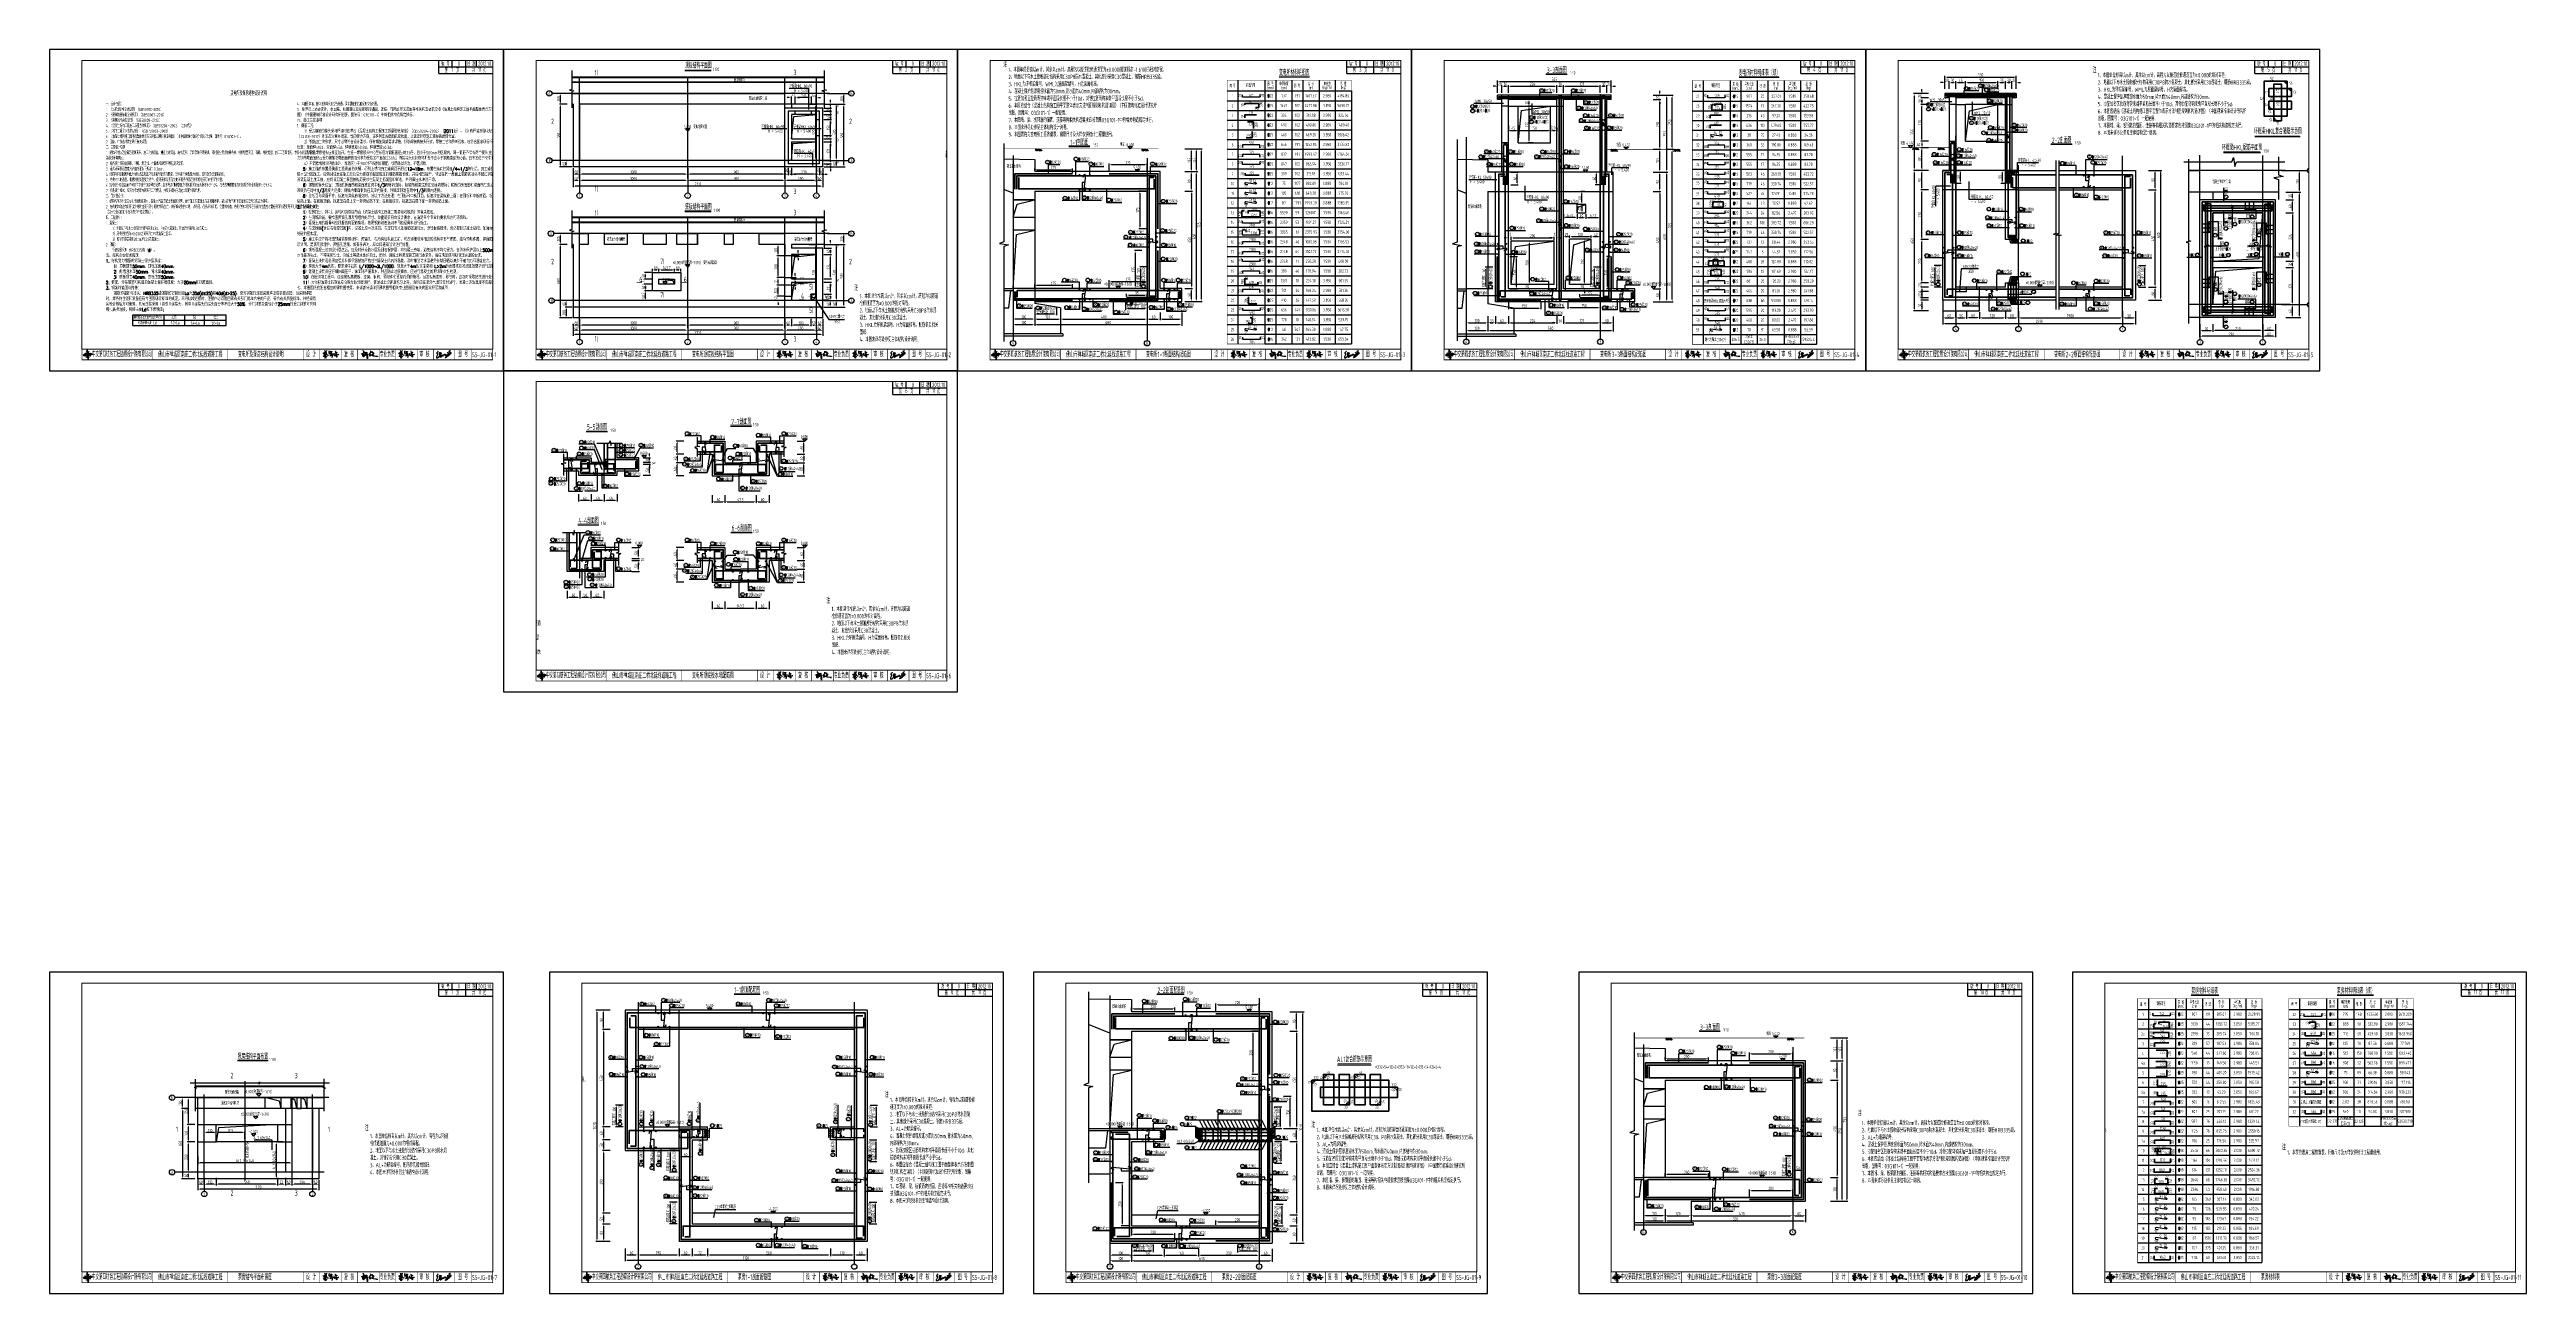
# Paper-space layout '布局1' of a CAD drawing. Header units: millimetres. Extents: x -1260 to 1031, y -1319 to -168.
# The model-space entities are those that its viewports show. They can reach past a viewport. Long polylines and large blocks are cut down to what shows.
import ezdxf
from ezdxf.enums import TextEntityAlignment as Align

# ---------------------------------------------------------------- set-up
doc = ezdxf.new("R2010")
doc.units = ezdxf.units.MM
doc.header["$LTSCALE"] = 10
doc.header["$MEASUREMENT"] = 0
for name, pattern in [('ACAD_ISO02W100', [15, 12, -3]), ('ACAD_ISO04W100', [30, 24, -3, 0, -3]), ('DASH', [0.35, 0.25, -0.1])]:
    doc.linetypes.add(name, pattern=pattern)
for name, color, linetype in [('a_x', 1, 'Continuous'), ('DIM_LEAD', 3, 'Continuous'), ('TQ-TEXT', 7, 'Continuous'), ('WALL', 9, 'Continuous'), ('WALL-W', 2, 'Continuous'), ('中心线', 3, 'ACAD_ISO04W100'), ('尺寸', 4, 'Continuous'), ('文字', 7, 'Continuous'), ('标注', 4, 'Continuous'), ('次轮廓线', 7, 'Continuous'), ('粗虚线', 1, 'Continuous'), ('虚线', 2, 'ACAD_ISO02W100'), ('轮廓线', 1, 'Continuous')]:
    doc.layers.add(name, color=color, linetype=linetype)
doc.layers.add('钢筋', color=6, linetype='Continuous', lineweight=40)
doc.styles.get("Standard").update_dxf_attribs({"font": 'gbenor.shx', "width": 0.75, "bigfont": 'gbcbig.shx'})
doc.dimstyles.get("Standard").update_dxf_attribs({"dimscale": 100, "dimtxt": 3, "dimasz": 2, "dimexe": 1, "dimexo": 1, "dimgap": 0.5, "dimtad": 1, "dimdec": 1, "dimlfac": 0.1, "dimdsep": 46, "dimtxsty": 'Standard', "dimcen": 0.5, "dimadec": 0, "dimazin": 0, "dimtfac": 1, "dimtdec": 1, "dimtofl": 0, "dimtmove": 2, "dimatfit": 3, "dimfxl": 0, "dimtolj": 1, "dimtzin": 0, "dimarcsym": 0})

# ---------------------------------------------------------------- blocks, each defined once
blk = doc.blocks.new('tb')
at = {"lineweight": -3}
h = blk.add_hatch(color=256, dxfattribs=at)
h.paths.add_polyline_path([(-1.2, -0.1), (-3.8, -0.1), (-4.1, -0.4), (-1.4, -0.4), (-0.6, -1.2), (-0.5, -2.6), (-0.3, -2.2), (-0.3, -1.1)])
h.paths.add_polyline_path([(0.1, -1.1), (0.1, -3.9), (0.4, -4.3), (0.4, -1.2), (1.3, -0.4), (2.7, -0.4), (2.3, -0.2), (1.1, -0.2)])
h.paths.add_polyline_path([(1.1, 0.3), (3.6, 0.3), (4, 0.6), (1.3, 0.6), (0.4, 1.4), (0.4, 2.8), (0.2, 2.4), (0.1, 1.2)])
h.paths.add_polyline_path([(-0.3, 1.2), (-0.3, 4), (-0.6, 4.4), (-0.6, 1.4), (-1.4, 0.6), (-2.7, 0.6), (-2.3, 0.3), (-1.2, 0.3)])
for p, q in [((-1.4, 0.6), (-2.7, 0.6)), ((-0.6, 1.4), (-1.4, 0.6)), ((-0.6, 4.4), (-0.6, 1.4)), ((0.4, 2.8), (0.4, 1.4)), ((0.4, 1.4), (1.3, 0.6)), ((1.3, 0.6), (4, 0.6)), ((-4.1, -0.4), (-1.4, -0.4)), ((-1.4, -0.4), (-0.6, -1.2)), ((-0.6, -1.2), (-0.5, -2.6)), ((0.4, -1.2), (1.3, -0.4)), ((0.4, -4.3), (0.4, -1.2)), ((1.3, -0.4), (2.7, -0.4))]:
    blk.add_line(p, q, dxfattribs=at)
at = {"lineweight": -3, "const_width": 0.35, "flags": 128}
for points in [[(-0.9, 3, 0.324167), (-3.2, -0.1)], [(2.9, 0.9, 0.324403), (-0.2, 3.2)], [(0.8, -2.9, 0.325418), (3, 0.3)], [(-3, -0.8, 0.322976), (0.1, -3)]]:
    blk.add_lwpolyline(points, format="xyb", dxfattribs=at)
at = {"lineweight": -3, "flags": 128}
for points in [[(-0.9, 4), (-0.9, 1.6), (-1.5, 0.9), (-2.3, 0.9), (-2.7, 0.6), (-2.3, 0.3), (-1.2, 0.3), (-0.3, 1.2), (-0.3, 4), (-0.6, 4.4)], [(0, 0.8), (0.7, 0), (0, -0.7), (-0.8, 0)], [(3.6, 0.9), (1.4, 0.9), (0.8, 1.5), (0.8, 2.4), (0.4, 2.8), (0.2, 2.4), (0.1, 1.2), (1.1, 0.3), (3.6, 0.3), (4, 0.6)], [(-3.7, -0.8), (-1.5, -0.8), (-0.9, -1.4), (-0.9, -2.2), (-0.5, -2.6), (-0.3, -2.2), (-0.3, -1.1), (-1.2, -0.1), (-3.8, -0.1), (-4.1, -0.4)], [(0.8, -3.8), (0.8, -1.4), (1.4, -0.8), (2.3, -0.8), (2.7, -0.4), (2.3, -0.2), (1.1, -0.2), (0.1, -1.1), (0.1, -3.9), (0.4, -4.3)]]:
    blk.add_lwpolyline(points, close=True, dxfattribs=at)
blk = doc.blocks.new('A3标准图框（外部参照用）')
for p, q in [((360, 275), (360, 287)), ((360, 281), (410, 281)), ((360, 275), (410, 275)), ((372.5, 281), (372.5, 287)), ((385, 281), (385, 287)), ((385, 275), (385, 281)), ((395, 281), (395, 287))]:
    blk.add_line(p, q)
blk.add_lwpolyline([(420, 0), (420, 297), (0, 297), (0, 0)], close=True)
for points, const_width in [([(410, 287), (30, 287), (30, 10), (410, 10), (410, 287)], 0.7), ([(30, 20), (410, 20)], 0.4), ([(95, 20), (95, 10)], 0.4), ([(165, 10), (165, 20)], 0.4), ([(235, 10), (235, 20)], 0.4), ([(250, 10), (250, 20)], 0.4), ([(270, 10), (270, 20)], 0.4), ([(285, 10), (285, 20)], 0.4), ([(305, 10), (305, 20)], 0.4), ([(305, 10), (305, 20)], 0.4), ([(320, 10), (320, 20)], 0.4), ([(340, 10), (340, 20)], 0.4), ([(355, 10), (355, 20)], 0.4), ([(375, 10), (375, 20)], 0.4), ([(390, 10), (390, 20)], 0.4)]:
    blk.add_lwpolyline(points, dxfattribs=dict(const_width=const_width))
at = {"lineweight": -3}
blk.add_blockref('tb', (35.3, 14.8), dxfattribs=at)
for s, height, width, p in [('版 号', 4, 0.7, (366.2, 284)), ('0', 4, 0.7, (378.7, 284)), ('日 期', 4, 0.7, (390, 284)), ('2012.10', 4, 0.7, (402.5, 284)), ('中交第四航务工程勘察设计院有限公司', 5, 0.65, (66.9, 15.2)), ('佛山市禅城区南庄二桥北延线道路工程', 5, 0.7, (130.2, 14.9)), ('设 计', 5, 0.7, (242, 15.1)), ('复 核', 5, 0.7, (277.1, 15.1)), ('专业负责', 5, 0.7, (312.4, 15.1)), ('审 核', 5, 0.7, (346.8, 15.1)), ('图 号', 5, 0.7, (382.4, 15.1))]:
    blk.add_text(s, height=height, dxfattribs=dict(width=width)).set_placement(p, align=Align.MIDDLE_CENTER)
at = {"width": 0.7}
for s, p in [('第    页', (372.2, 278.2)), ('共    页', (397.4, 278.2))]:
    blk.add_text(s, height=4, dxfattribs=at).set_placement(p, align=Align.MIDDLE)
blk = doc.blocks.new('A$C30143A8F')
for points in [[(-422, 1448), (-475, 1393), (-524, 1336), (-592, 1258), (-649, 1181), (-689, 1126), (-722, 1071), (-723, 1048), (-706, 1031), (-656, 1003), (-623, 989), (-567, 973), (-544, 965), (-532, 953), (-522, 929), (-522, 909), (-527, 888), (-539, 850), (-560, 797), (-622, 650), (-682, 515), (-738, 398), (-757, 346), (-771, 305), (-778, 261), (-771, 231), (-755, 211), (-725, 197), (-686, 190), (-636, 186), (-577, 195), (-506, 215), (-453, 239), (-372, 291), (-324, 338), (-279, 390), (-250, 437), (-199, 530), (-181, 579), (-156, 648), (-140, 716), (-136, 800), (-135, 869), (-145, 983), (-159, 1048), (-168, 1101), (-178, 1162), (-101, 1161), (-24, 1153), (41, 1133), (87, 1110), (119, 1073), (119, 1049), (112, 1023), (91, 996), (48, 954), (23, 927), (-29, 886), (-71, 848), (-101, 826), (-119, 808), (-120, 797), (-68, 811), (-30, 826), (1, 835), (28, 838), (50, 830), (57, 817), (45, 778), (37, 750), (17, 704), (-11, 651), (-39, 605), (-65, 561), (-90, 520), (-112, 485), (-134, 456), (-156, 414), (-159, 395), (-131, 408), (-98, 438), (-69, 474), (-47, 503), (26, 603), (57, 660), (76, 698), (89, 751), (80, 787), (51, 798), (22, 808), (-30, 796), (-38, 767), (-13, 728), (20, 710), (46, 683), (95, 652), (134, 627), (170, 599), (210, 569), (237, 529), (253, 505), (244, 474), (230, 442), (196, 416), (163, 392), (140, 373), (119, 364), (68, 332), (26, 307), (-17, 293), (-42, 279), (-66, 280), (-32, 317), (1, 352), (42, 395), (98, 450), (210, 569), (257, 606), (293, 631), (336, 664), (382, 697), (427, 721), (466, 738), (494, 737), (522, 726), (529, 704), (527, 683), (512, 651), (493, 619), (471, 590), (457, 571), (432, 558), (418, 546), (396, 543), (377, 560), (381, 587), (390, 618), (398, 637), (412, 659), (437, 671), (463, 656), (501, 634), (528, 618), (556, 611), (583, 631), (635, 686), (676, 741), (735, 810), (794, 854), (823, 878), (851, 886), (888, 891), (922, 868), (929, 839), (931, 815), (926, 785), (909, 752), (902, 735), (850, 667), (816, 660), (806, 684), (819, 733), (854, 773), (879, 796), (912, 800), (928, 798), (952, 786), (991, 777), (1019, 756), (1045, 743), (1055, 744), (1061, 762), (1062, 779), (1062, 797)], [(1196, 1119), (1223, 1147), (1268, 1157), (1348, 1150), (1409, 1124), (1486, 1090), (1544, 1042), (1588, 991), (1606, 975), (1618, 995), (1611, 1025), (1595, 1059), (1555, 1113), (1541, 1133), (1510, 1122), (1486, 1090), (1463, 1062), (1429, 1001), (1403, 940), (1342, 862), (1232, 703), (1184, 633), (1068, 504), (1029, 441), (956, 366), (916, 309), (880, 261), (886, 236), (948, 253), (1117, 352), (1309, 483), (1434, 568), (1547, 678), (1672, 778), (1749, 867), (1787, 914), (1805, 936), (1774, 950), (1742, 937), (1685, 915), (1628, 871), (1574, 830), (1515, 777), (1459, 713), (1405, 646), (1420, 622), (1517, 648), (1586, 696), (1711, 788), (1790, 859), (1866, 927), (1968, 1030), (1980, 1068), (1963, 1107), (1853, 1176), (1725, 1237), (1607, 1319), (1562, 1361), (1558, 1399), (1619, 1435), (1671, 1479), (1719, 1508), (1741, 1521), (1764, 1531), (1799, 1540), (1857, 1560)]]:
    blk.add_lwpolyline(points)
blk = doc.blocks.new('A$C0E021470')
at = {"color": 11}
for p, q in [((0, 3.3), (0.2, 3.2)), ((0.2, 3.2), (1.9, 4)), ((0.5, 1.6), (0.2, 1.2)), ((2.2, 3.9), (0.4, 2.5)), ((0.9, 2.2), (0.5, 1.6)), ((0.7, 2.5), (1, 2.5)), ((1.2, 1.3), (0.8, 0.6)), ((0.9, 2.8), (1.1, 2.7)), ((1.2, 2.7), (0.9, 2.2)), ((1, 1.9), (2.1, 2.1)), ((1.1, 4.9), (1.1, 4.7)), ((1.1, 4.7), (1.2, 4.8)), ((1.1, 3), (1.2, 2.7)), ((1.2, 4.8), (1.5, 4.1)), ((1.2, 2.3), (1.7, 2.5)), ((1.3, 3), (1.6, 2.8)), ((1.8, 0), (1.3, 0.2)), ((1.3, 0.2), (1.5, 0.1)), ((1.5, 1.8), (1.8, 0)), ((1.6, 3), (2.4, 3.3)), ((1.6, 2.8), (2, 2.6)), ((2.3, 4.8), (1.8, 4.2)), ((1.9, 4), (2.1, 3.9)), ((2.3, 3.1), (2, 2.7)), ((2, 2.6), (2.5, 2.4)), ((2.2, 1.3), (2.4, 1.1)), ((2.3, 5), (2.3, 4.8)), ((2.4, 3.3), (2.3, 3.1)), ((2.4, 1.1), (2.7, 1)), ((2.5, 2.4), (2.8, 2.2)), ((2.8, 2.2), (3.1, 2)), ((3.1, 2), (3.6, 2)), ((3.8, 4.3), (3.7, 3.4)), ((3.7, 3.4), (3.9, 3.1)), ((4.1, 4.7), (3.8, 4.3)), ((3.9, 3.1), (3.9, 2.9)), ((3.9, 2.9), (4.1, 2.9)), ((4.2, 4.7), (4.1, 4.7)), ((4.6, 3.2), (4.2, 3.1)), ((4.4, 1.4), (4.9, 1.7)), ((4.6, 4.1), (4.8, 4.3)), ((5.3, 3.6), (4.6, 3.2)), ((4.8, 4.3), (5.6, 4.3)), ((4.9, 3.7), (5.5, 3.5)), ((4.9, 3.4), (5, 2.4)), ((4.9, 2.4), (6.1, 2.9)), ((5, 2.4), (4.9, 2.4)), ((4.9, 1.7), (5.2, 1.8)), ((5.3, 3), (5.2, 3)), ((5.2, 3), (5.3, 2.8)), ((5.2, 1.8), (5.6, 1.9)), ((5.5, 3.8), (5.3, 3.6)), ((5.5, 3), (5.3, 3)), ((5.3, 2.8), (5.4, 2.6)), ((5.4, 2.6), (5.5, 2.5)), ((5.7, 4.1), (5.5, 3.8)), ((5.7, 2.9), (5.5, 3)), ((5.5, 2.5), (5.6, 2.2)), ((5.6, 4.3), (5.7, 4.1)), ((5.6, 2.2), (5.8, 2)), ((5.6, 1.9), (5.7, 2)), ((6.1, 2.9), (5.7, 2.9)), ((5.7, 2), (6.9, 2.3)), ((5.8, 0.7), (5.7, 0.6)), ((5.7, 0.6), (5.7, 0.4)), ((5.8, 2), (5.8, 2)), ((5.8, 2), (5.8, 0.7)), ((6.9, 2.3), (7.1, 2.5)), ((7.2, 2.9), (7.1, 3.2)), ((7.1, 3.2), (7.2, 3.2)), ((7.2, 2.6), (7.2, 2.9)), ((7.5, 2.3), (7.2, 2.6)), ((7.2, 1.7), (7.3, 1.8)), ((7.3, 1.8), (7.4, 1.9)), ((7.4, 1.9), (7.5, 1.9)), ((7.5, 1.9), (7.7, 2)), ((7.7, 2), (7.9, 2.1)), ((7.9, 4.3), (7.8, 4.2)), ((7.8, 4.2), (8.1, 4)), ((7.8, 3.6), (8.2, 3.7)), ((8.1, 4), (7.9, 4.3)), ((7.9, 2.1), (8.1, 2.1)), ((8.1, 4), (8.1, 3.8)), ((8.1, 3.8), (8.2, 3.7)), ((8.1, 2.1), (8.7, 2.3)), ((8.2, 3.7), (8.5, 3.8)), ((8.2, 3.7), (8.2, 3.2)), ((8.2, 3.2), (8.2, 2.6)), ((8.2, 2.6), (8.2, 1.8)), ((8.2, 1.8), (8.2, 1.5)), ((8.2, 1.5), (8.3, 1.3)), ((8.3, 1.3), (8.5, 1.3)), ((8.5, 3.8), (8.7, 3.8)), ((8.5, 2.2), (8.6, 2)), ((8.5, 1.3), (8.7, 1.2)), ((8.6, 0.9), (8.5, 0.7)), ((8.8, 3.4), (8.6, 3.3)), ((8.6, 3.3), (8.7, 3.4)), ((8.6, 3.3), (8.6, 3.3)), ((8.6, 2), (8.6, 1.9)), ((8.6, 1.9), (8.6, 1.8)), ((8.6, 1.8), (8.6, 1.5)), ((8.6, 1.5), (8.7, 1.3)), ((8.7, 1.3), (8.6, 1.1)), ((8.6, 1.1), (8.6, 0.9)), ((8.7, 3.8), (8.7, 3.8)), ((8.7, 3.8), (8.8, 3.6)), ((8.7, 2.3), (9, 2.3)), ((8.7, 1.2), (8.8, 1.2)), ((8.8, 3.6), (8.9, 3.5)), ((8.9, 3.5), (8.8, 3.4)), ((8.8, 1.2), (9, 1.2)), ((9, 2.3), (9.7, 2.3)), ((9, 1.2), (9.1, 1.2)), ((9.1, 1.2), (9.3, 1.2)), ((9.3, 1.2), (9.3, 1.2)), ((9.7, 2.3), (9.7, 2.4)), ((9.7, 2.4), (9.9, 2.4)), ((9.9, 2.4), (10.2, 2.5))]:
    blk.add_line(p, q, dxfattribs=at)
blk = doc.blocks.new('lx')
at = {"layer": 'a_x'}
h = blk.add_hatch(color=256, dxfattribs=at)
h.paths.add_polyline_path([(168017, 201209), (168027, 201249), (168026, 201294), (168015, 201310), (168005, 201312), (167967, 201292), (167855, 201238), (167814, 201222), (167815, 201205), (167834, 201205), (167847, 201217), (167864, 201227), (167917, 201254), (168004, 201295), (168011, 201293), (168012, 201262), (168010, 201233), (167985, 201163), (167976, 201151), (167961, 201156), (167913, 201180), (167890, 201182), (167879, 201176), (167874, 201160), (167875, 201132), (167889, 201077), (167908, 201050), (167923, 201043), (167938, 201054), (167965, 201091), (167985, 201133), (168037, 201136), (168049, 201137), (168064, 201193), (168063, 201199), (168046, 201158), (168032, 201147), (167993, 201147), (167999, 201162)])
h.paths.add_polyline_path([(167970, 201139), (167969, 201129), (167931, 201067), (167920, 201063), (167897, 201086), (167888, 201116), (167887, 201145), (167889, 201165), (167903, 201169), (167922, 201163), (167958, 201144)], flags=16)
h.paths.add_polyline_path([(167943, 201308), (167943, 201290), (167953, 201294), (167948, 201321), (167931, 201353), (167910, 201394), (167908, 201412), (167900, 201412), (167897, 201410), (167902, 201388), (167915, 201353), (167928, 201332)])
h.paths.add_polyline_path([(168100, 201313), (168087, 201310), (168077, 201271), (168080, 201267), (168083, 201272), (168091, 201297), (168097, 201294), (168104, 201238), (168130, 201099), (168138, 201035), (168143, 200928), (168151, 200924), (168151, 201047), (168132, 201167), (168115, 201256), (168107, 201304)])
h.paths.add_polyline_path([(168351, 201352), (168349, 201371), (168334, 201371), (168334, 201339), (168321, 201298), (168295, 201257), (168262, 201216), (168248, 201198), (168234, 201186), (168224, 201185), (168226, 201164), (168241, 201165), (168264, 201129), (168280, 201097), (168291, 201093), (168303, 201093), (168323, 201120), (168334, 201145), (168341, 201156), (168347, 201152), (168354, 201127), (168359, 201117), (168366, 201118), (168367, 201139), (168351, 201174), (168339, 201177), (168327, 201160), (168316, 201141), (168300, 201117), (168291, 201111), (168272, 201145), (168255, 201173), (168250, 201179), (168258, 201191), (168305, 201245), (168322, 201274), (168344, 201318)])
h.paths.add_polyline_path([(168432, 201290), (168428, 201298), (168430, 201320), (168436, 201340), (168425, 201345), (168413, 201305), (168417, 201277), (168438, 201273), (168473, 201272), (168493, 201269), (168492, 201246), (168442, 201151), (168435, 201129), (168442, 201111), (168506, 201090), (168642, 201069), (168690, 201062), (168722, 201064), (168737, 201077), (168727, 201077), (168673, 201077), (168636, 201085), (168470, 201113), (168455, 201124), (168454, 201135), (168461, 201147), (168475, 201179), (168498, 201223), (168507, 201252), (168504, 201278), (168487, 201284), (168440, 201284)])
for points in [[(167814, 201222), (167855, 201238), (167967, 201292), (168005, 201312), (168015, 201310), (168026, 201294), (168027, 201249), (168017, 201209), (167999, 201162), (167993, 201147), (168032, 201147), (168046, 201158), (168063, 201199), (168064, 201193), (168049, 201137), (168037, 201136), (167985, 201133), (167965, 201091), (167938, 201054), (167923, 201043), (167908, 201050), (167889, 201077), (167875, 201132), (167874, 201160), (167879, 201176), (167890, 201182), (167913, 201180), (167961, 201156), (167976, 201151), (167985, 201163), (168010, 201233), (168012, 201262), (168011, 201293), (168004, 201295), (167917, 201254), (167864, 201227), (167847, 201217), (167834, 201205), (167815, 201205)], [(167889, 201165), (167903, 201169), (167922, 201163), (167958, 201144), (167970, 201139), (167969, 201129), (167931, 201067), (167920, 201063), (167897, 201086), (167888, 201116), (167887, 201145)], [(167897, 201410), (167902, 201388), (167915, 201353), (167928, 201332), (167943, 201308), (167943, 201290), (167953, 201294), (167948, 201321), (167931, 201353), (167910, 201394), (167908, 201412), (167900, 201412)], [(168077, 201271), (168087, 201310), (168100, 201313), (168107, 201304), (168115, 201256), (168132, 201167), (168151, 201047), (168151, 200924), (168143, 200928), (168138, 201035), (168130, 201099), (168104, 201238), (168097, 201294), (168091, 201297), (168083, 201272), (168080, 201267)], [(168334, 201371), (168334, 201339), (168321, 201298), (168295, 201257), (168262, 201216), (168248, 201198), (168234, 201186), (168224, 201185), (168226, 201164), (168241, 201165), (168264, 201129), (168280, 201097), (168291, 201093), (168303, 201093), (168323, 201120), (168334, 201145), (168341, 201156), (168347, 201152), (168354, 201127), (168359, 201117), (168366, 201118), (168367, 201139), (168351, 201174), (168339, 201177), (168327, 201160), (168316, 201141), (168300, 201117), (168291, 201111), (168272, 201145), (168255, 201173), (168250, 201179), (168258, 201191), (168305, 201245), (168322, 201274), (168344, 201318), (168351, 201352), (168349, 201371)], [(168425, 201345), (168436, 201340), (168430, 201320), (168428, 201298), (168432, 201290), (168440, 201284), (168487, 201284), (168504, 201278), (168507, 201252), (168498, 201223), (168475, 201179), (168461, 201147), (168454, 201135), (168455, 201124), (168470, 201113), (168636, 201085), (168673, 201077), (168727, 201077), (168737, 201077), (168722, 201064), (168690, 201062), (168642, 201069), (168506, 201090), (168442, 201111), (168435, 201129), (168442, 201151), (168492, 201246), (168493, 201269), (168473, 201272), (168438, 201273), (168417, 201277), (168413, 201305)]]:
    blk.add_lwpolyline(points, close=True, dxfattribs=at)
blk = doc.blocks.new('*D198')
at = {"layer": 'Defpoints', "color": 0}
for p in [(17693, -86136), (17693, -86736), (18400, -86136)]:
    blk.add_point(p, dxfattribs=at)
at = {"layer": '标注', "color": 0, "lineweight": -2}
for p, q in [((17800, -86136), (18500, -86136)), ((17800, -86736), (18500, -86736)), ((18400, -86536), (18400, -86336))]:
    blk.add_line(p, q, dxfattribs=at)
at = {"layer": '标注', "color": 0}
for points in [[(18367, -86336), (18433, -86336), (18400, -86136)], [(18367, -86536), (18433, -86536), (18400, -86736)]]:
    blk.add_solid(points, dxfattribs=at)
at = {"layer": '标注', "color": 0, "insert": (18200, -86436), "char_height": 300, "attachment_point": 5, "rotation": 90}
blk.add_mtext('\\A1;60', dxfattribs=at)
blk = doc.blocks.new('*D199')
at = {"layer": 'Defpoints', "color": 0}
for p in [(17093, -84426), (18400, -84426), (17093, -85536)]:
    blk.add_point(p, dxfattribs=at)
at = {"layer": '标注', "color": 0, "lineweight": -2}
for p, q in [((17800, -84426), (18500, -84426)), ((18400, -85336), (18400, -84626)), ((17800, -85536), (18500, -85536))]:
    blk.add_line(p, q, dxfattribs=at)
at = {"layer": '标注', "color": 0}
for points in [[(18367, -84626), (18433, -84626), (18400, -84426)], [(18367, -85336), (18433, -85336), (18400, -85536)]]:
    blk.add_solid(points, dxfattribs=at)
at = {"layer": '标注', "color": 0, "insert": (18200, -84981), "char_height": 300, "attachment_point": 5, "rotation": 90}
blk.add_mtext('\\A1;111', dxfattribs=at)
blk = doc.blocks.new('*D200')
at = {"layer": 'Defpoints', "color": 0}
for p in [(17093, -84126), (17093, -84426), (18400, -84126)]:
    blk.add_point(p, dxfattribs=at)
at = {"layer": '标注', "color": 0, "lineweight": -2}
for p, q in [((17800, -84126), (18500, -84126)), ((17800, -84426), (18500, -84426)), ((18400, -83926), (18400, -83726)), ((18400, -84626), (18400, -84826))]:
    blk.add_line(p, q, dxfattribs=at)
at = {"layer": '标注', "color": 0}
for points in [[(18367, -83926), (18433, -83926), (18400, -84126)], [(18367, -84626), (18433, -84626), (18400, -84426)]]:
    blk.add_solid(points, dxfattribs=at)
at = {"layer": '标注', "color": 0, "insert": (19025, -84276), "char_height": 300, "attachment_point": 5, "rotation": 90}
blk.add_mtext('\\A1;30', dxfattribs=at)
blk = doc.blocks.new('*D201')
at = {"layer": 'Defpoints', "color": 0}
for p in [(17093, -81886), (18400, -81886), (17093, -84126)]:
    blk.add_point(p, dxfattribs=at)
at = {"layer": '标注', "color": 0, "lineweight": -2}
for p, q in [((17800, -81886), (18500, -81886)), ((18400, -83926), (18400, -82086)), ((17800, -84126), (18500, -84126))]:
    blk.add_line(p, q, dxfattribs=at)
at = {"layer": '标注', "color": 0}
for points in [[(18367, -82086), (18433, -82086), (18400, -81886)], [(18367, -83926), (18433, -83926), (18400, -84126)]]:
    blk.add_solid(points, dxfattribs=at)
at = {"layer": '标注', "color": 0, "insert": (18200, -83006), "char_height": 300, "attachment_point": 5, "rotation": 90}
blk.add_mtext('\\A1;224', dxfattribs=at)
blk = doc.blocks.new('*D202')
at = {"layer": 'Defpoints', "color": 0}
for p in [(17693, -81286), (18400, -81286), (17093, -81886)]:
    blk.add_point(p, dxfattribs=at)
at = {"layer": '标注', "color": 0, "lineweight": -2}
for p, q in [((17800, -81286), (18500, -81286)), ((17800, -81886), (18500, -81886)), ((18400, -81686), (18400, -81486))]:
    blk.add_line(p, q, dxfattribs=at)
at = {"layer": '标注', "color": 0}
for points in [[(18367, -81486), (18433, -81486), (18400, -81286)], [(18367, -81686), (18433, -81686), (18400, -81886)]]:
    blk.add_solid(points, dxfattribs=at)
at = {"layer": '标注', "color": 0, "insert": (18200, -81586), "char_height": 300, "attachment_point": 5, "rotation": 90}
blk.add_mtext('\\A1;60', dxfattribs=at)
blk = doc.blocks.new('*D203')
at = {"layer": 'Defpoints', "color": 0}
for p in [(17693, -80936), (18969, -80936), (17693, -86136)]:
    blk.add_point(p, dxfattribs=at)
at = {"layer": '标注', "color": 0, "lineweight": -2}
for p, q in [((18369, -80936), (19069, -80936)), ((18969, -85936), (18969, -81136)), ((18369, -86136), (19069, -86136))]:
    blk.add_line(p, q, dxfattribs=at)
at = {"layer": '标注', "color": 0}
for points in [[(18935, -81136), (19002, -81136), (18969, -80936)], [(18935, -85936), (19002, -85936), (18969, -86136)]]:
    blk.add_solid(points, dxfattribs=at)
at = {"layer": '标注', "color": 0, "insert": (18769, -83536), "char_height": 300, "attachment_point": 5, "rotation": 90}
blk.add_mtext('\\A1;520', dxfattribs=at)
blk = doc.blocks.new('*D204')
at = {"layer": 'Defpoints', "color": 0}
for p in [(17693, -80936), (17693, -81286), (18400, -80936)]:
    blk.add_point(p, dxfattribs=at)
at = {"layer": '标注', "color": 0, "lineweight": -2}
for p, q in [((17800, -80936), (18500, -80936)), ((17800, -81286), (18500, -81286)), ((18400, -80736), (18400, -80536)), ((18400, -81486), (18400, -81686))]:
    blk.add_line(p, q, dxfattribs=at)
at = {"layer": '标注', "color": 0}
for points in [[(18367, -80736), (18433, -80736), (18400, -80936)], [(18367, -81486), (18433, -81486), (18400, -81286)]]:
    blk.add_solid(points, dxfattribs=at)
at = {"layer": '标注', "color": 0, "insert": (19025, -81111), "char_height": 300, "attachment_point": 5, "rotation": 90}
blk.add_mtext('\\A1;35', dxfattribs=at)
blk = doc.blocks.new('*D205')
at = {"layer": 'Defpoints', "color": 0}
for p in [(18400, -79936), (19648, -79936), (18400, -80936)]:
    blk.add_point(p, dxfattribs=at)
at = {"layer": '标注', "color": 0, "lineweight": -2}
for p, q in [((19048, -79936), (19748, -79936)), ((19648, -80736), (19648, -80136)), ((19048, -80936), (19748, -80936))]:
    blk.add_line(p, q, dxfattribs=at)
at = {"layer": '标注', "color": 0}
for points in [[(19614, -80136), (19681, -80136), (19648, -79936)], [(19614, -80736), (19681, -80736), (19648, -80936)]]:
    blk.add_solid(points, dxfattribs=at)
at = {"layer": '标注', "color": 0, "insert": (19448, -80436), "char_height": 300, "attachment_point": 5, "rotation": 90}
blk.add_mtext('\\A1;100', dxfattribs=at)
blk = doc.blocks.new('*D206')
at = {"layer": 'Defpoints', "color": 0}
for p in [(17693, -86136), (17693, -86736), (18969, -86136)]:
    blk.add_point(p, dxfattribs=at)
at = {"layer": '标注', "color": 0, "lineweight": -2}
for p, q in [((18369, -86136), (19069, -86136)), ((18369, -86736), (19069, -86736)), ((18969, -86536), (18969, -86336))]:
    blk.add_line(p, q, dxfattribs=at)
at = {"layer": '标注', "color": 0}
for points in [[(18935, -86336), (19002, -86336), (18969, -86136)], [(18935, -86536), (19002, -86536), (18969, -86736)]]:
    blk.add_solid(points, dxfattribs=at)
at = {"layer": '标注', "color": 0, "insert": (18769, -86436), "char_height": 300, "attachment_point": 5, "rotation": 90}
blk.add_mtext('\\A1;60', dxfattribs=at)
blk = doc.blocks.new('*D207')
at = {"layer": 'Defpoints', "color": 0}
for p in [(-5407, -80936), (19648, -80936), (17693, -86736)]:
    blk.add_point(p, dxfattribs=at)
at = {"layer": '标注', "color": 0, "lineweight": -2}
for p, q in [((19048, -80936), (19748, -80936)), ((19648, -86536), (19648, -81136)), ((19048, -86736), (19748, -86736))]:
    blk.add_line(p, q, dxfattribs=at)
at = {"layer": '标注', "color": 0}
for points in [[(19614, -81136), (19681, -81136), (19648, -80936)], [(19614, -86536), (19681, -86536), (19648, -86736)]]:
    blk.add_solid(points, dxfattribs=at)
at = {"layer": '标注', "color": 0, "insert": (19448, -83836), "char_height": 300, "attachment_point": 5, "rotation": 90}
blk.add_mtext('\\A1;580', dxfattribs=at)
blk = doc.blocks.new('*D208')
at = {"layer": 'Defpoints', "color": 0}
for p in [(17093, -77968), (17693, -86736), (17093, -88409)]:
    blk.add_point(p, dxfattribs=at)
at = {"layer": '标注', "color": 0, "lineweight": -2}
for p, q in [((17093, -87809), (17093, -88509)), ((17693, -87809), (17693, -88509)), ((17493, -88409), (17293, -88409))]:
    blk.add_line(p, q, dxfattribs=at)
at = {"layer": '标注', "color": 0}
for points in [[(17293, -88376), (17293, -88443), (17093, -88409)], [(17493, -88376), (17493, -88443), (17693, -88409)]]:
    blk.add_solid(points, dxfattribs=at)
at = {"layer": '标注', "color": 0, "insert": (17393, -88209), "char_height": 300, "attachment_point": 5}
blk.add_mtext('\\A1;60', dxfattribs=at)
blk = doc.blocks.new('*D209')
at = {"layer": 'Defpoints', "color": 0}
for p in [(14793, -86136), (16593, -86136), (14793, -88409)]:
    blk.add_point(p, dxfattribs=at)
at = {"layer": '标注', "color": 0, "lineweight": -2}
for p, q in [((14793, -87809), (14793, -88509)), ((16593, -87809), (16593, -88509)), ((16393, -88409), (14993, -88409))]:
    blk.add_line(p, q, dxfattribs=at)
at = {"layer": '标注', "color": 0}
for points in [[(14993, -88376), (14993, -88443), (14793, -88409)], [(16393, -88376), (16393, -88443), (16593, -88409)]]:
    blk.add_solid(points, dxfattribs=at)
at = {"layer": '标注', "color": 0, "insert": (15693, -88209), "char_height": 300, "attachment_point": 5}
blk.add_mtext('\\A1;180', dxfattribs=at)
blk = doc.blocks.new('*D210')
at = {"layer": 'Defpoints', "color": 0}
for p in [(14193, -86136), (14793, -86136), (14193, -88409)]:
    blk.add_point(p, dxfattribs=at)
at = {"layer": '标注', "color": 0, "lineweight": -2}
for p, q in [((14193, -87809), (14193, -88509)), ((14793, -87809), (14793, -88509)), ((14593, -88409), (14393, -88409))]:
    blk.add_line(p, q, dxfattribs=at)
at = {"layer": '标注', "color": 0}
for points in [[(14393, -88376), (14393, -88443), (14193, -88409)], [(14593, -88376), (14593, -88443), (14793, -88409)]]:
    blk.add_solid(points, dxfattribs=at)
at = {"layer": '标注', "color": 0, "insert": (14493, -88209), "char_height": 300, "attachment_point": 5}
blk.add_mtext('\\A1;60', dxfattribs=at)
blk = doc.blocks.new('*D211')
at = {"layer": 'Defpoints', "color": 0}
for p in [(5193, -86736), (14193, -86136), (5193, -88409)]:
    blk.add_point(p, dxfattribs=at)
at = {"layer": '标注', "color": 0, "lineweight": -2}
for p, q in [((5193, -87809), (5193, -88509)), ((14193, -87809), (14193, -88509)), ((13993, -88409), (5393, -88409))]:
    blk.add_line(p, q, dxfattribs=at)
at = {"layer": '标注', "color": 0}
for points in [[(5393, -88376), (5393, -88443), (5193, -88409)], [(13993, -88376), (13993, -88443), (14193, -88409)]]:
    blk.add_solid(points, dxfattribs=at)
at = {"layer": '标注', "color": 0, "insert": (9693, -88209), "char_height": 300, "attachment_point": 5}
blk.add_mtext('\\A1;900', dxfattribs=at)
blk = doc.blocks.new('*D212')
at = {"layer": 'Defpoints', "color": 0}
for p in [(-4807, -86736), (5193, -86736), (-4807, -88409)]:
    blk.add_point(p, dxfattribs=at)
at = {"layer": '标注', "color": 0, "lineweight": -2}
for p, q in [((-4807, -87809), (-4807, -88509)), ((5193, -87809), (5193, -88509)), ((4993, -88409), (-4607, -88409))]:
    blk.add_line(p, q, dxfattribs=at)
at = {"layer": '标注', "color": 0}
for points in [[(-4607, -88376), (-4607, -88443), (-4807, -88409)], [(4993, -88376), (4993, -88443), (5193, -88409)]]:
    blk.add_solid(points, dxfattribs=at)
at = {"layer": '标注', "color": 0, "insert": (193, -88209), "char_height": 300, "attachment_point": 5}
blk.add_mtext('\\A1;1000', dxfattribs=at)
blk = doc.blocks.new('*D213')
at = {"layer": 'Defpoints', "color": 0}
for p in [(-4807, -86736), (-5407, -87736), (-5407, -88887)]:
    blk.add_point(p, dxfattribs=at)
at = {"layer": '标注', "color": 0, "lineweight": -2}
for p, q in [((-5407, -88287), (-5407, -88987)), ((-5007, -88887), (-5207, -88887)), ((-4807, -88287), (-4807, -88987))]:
    blk.add_line(p, q, dxfattribs=at)
at = {"layer": '标注', "color": 0}
for points in [[(-5207, -88854), (-5207, -88921), (-5407, -88887)], [(-5007, -88854), (-5007, -88921), (-4807, -88887)]]:
    blk.add_solid(points, dxfattribs=at)
at = {"layer": '标注', "color": 0, "insert": (-5107, -88687), "char_height": 300, "attachment_point": 5}
blk.add_mtext('\\A1;60', dxfattribs=at)
blk = doc.blocks.new('*D214')
at = {"layer": 'Defpoints', "color": 0}
for p in [(17093, -86736), (17693, -86736), (17093, -88887)]:
    blk.add_point(p, dxfattribs=at)
at = {"layer": '标注', "color": 0, "lineweight": -2}
for p, q in [((17093, -88287), (17093, -88987)), ((17493, -88887), (17293, -88887)), ((17693, -88287), (17693, -88987))]:
    blk.add_line(p, q, dxfattribs=at)
at = {"layer": '标注', "color": 0}
for points in [[(17293, -88854), (17293, -88921), (17093, -88887)], [(17493, -88854), (17493, -88921), (17693, -88887)]]:
    blk.add_solid(points, dxfattribs=at)
at = {"layer": '标注', "color": 0, "insert": (17393, -88687), "char_height": 300, "attachment_point": 5}
blk.add_mtext('\\A1;60', dxfattribs=at)
blk = doc.blocks.new('*D215')
at = {"layer": 'Defpoints', "color": 0}
for p in [(17093, -86736), (14193, -88409), (14193, -88887)]:
    blk.add_point(p, dxfattribs=at)
at = {"layer": '标注', "color": 0, "lineweight": -2}
for p, q in [((14193, -88509), (14193, -88987)), ((16893, -88887), (14393, -88887)), ((17093, -88287), (17093, -88987))]:
    blk.add_line(p, q, dxfattribs=at)
at = {"layer": '标注', "color": 0}
for points in [[(14393, -88854), (14393, -88921), (14193, -88887)], [(16893, -88854), (16893, -88921), (17093, -88887)]]:
    blk.add_solid(points, dxfattribs=at)
at = {"layer": '标注', "color": 0, "insert": (15643, -88687), "char_height": 300, "attachment_point": 5}
blk.add_mtext('\\A1;290', dxfattribs=at)
blk = doc.blocks.new('*D216')
at = {"layer": 'Defpoints', "color": 0}
for p in [(5193, -88409), (5193, -88887), (14193, -88409)]:
    blk.add_point(p, dxfattribs=at)
at = {"layer": '标注', "color": 0, "lineweight": -2}
for p, q in [((5193, -88509), (5193, -88987)), ((13993, -88887), (5393, -88887)), ((14193, -88509), (14193, -88987))]:
    blk.add_line(p, q, dxfattribs=at)
at = {"layer": '标注', "color": 0}
for points in [[(5393, -88854), (5393, -88921), (5193, -88887)], [(13993, -88854), (13993, -88921), (14193, -88887)]]:
    blk.add_solid(points, dxfattribs=at)
at = {"layer": '标注', "color": 0, "insert": (9693, -88687), "char_height": 300, "attachment_point": 5}
blk.add_mtext('\\A1;900', dxfattribs=at)
blk = doc.blocks.new('*D217')
at = {"layer": 'Defpoints', "color": 0}
for p in [(-4807, -88409), (-4807, -88887), (5193, -88409)]:
    blk.add_point(p, dxfattribs=at)
at = {"layer": '标注', "color": 0, "lineweight": -2}
for p, q in [((-4807, -88509), (-4807, -88987)), ((4993, -88887), (-4607, -88887)), ((5193, -88509), (5193, -88987))]:
    blk.add_line(p, q, dxfattribs=at)
at = {"layer": '标注', "color": 0}
for points in [[(-4607, -88854), (-4607, -88921), (-4807, -88887)], [(4993, -88854), (4993, -88921), (5193, -88887)]]:
    blk.add_solid(points, dxfattribs=at)
at = {"layer": '标注', "color": 0, "insert": (193, -88687), "char_height": 300, "attachment_point": 5}
blk.add_mtext('\\A1;1000', dxfattribs=at)
blk = doc.blocks.new('*D218')
at = {"layer": 'Defpoints', "color": 0}
for p in [(-5407, -88409), (-5407, -88409), (-4807, -88409)]:
    blk.add_point(p, dxfattribs=at)
at = {"layer": '标注', "color": 0, "lineweight": -2}
for p, q in [((-5407, -88409), (-5407, -88309)), ((-5007, -88409), (-5207, -88409)), ((-4807, -88409), (-4807, -88309))]:
    blk.add_line(p, q, dxfattribs=at)
at = {"layer": '标注', "color": 0}
for points in [[(-5207, -88376), (-5207, -88443), (-5407, -88409)], [(-5007, -88376), (-5007, -88443), (-4807, -88409)]]:
    blk.add_solid(points, dxfattribs=at)
at = {"layer": '标注', "color": 0, "insert": (-5107, -88209), "char_height": 300, "attachment_point": 5}
blk.add_mtext('\\A1;60', dxfattribs=at)
blk = doc.blocks.new('*D219')
at = {"layer": 'Defpoints', "color": 0}
for p in [(-5407, -86736), (17693, -86736), (-5407, -89287)]:
    blk.add_point(p, dxfattribs=at)
at = {"layer": '标注', "color": 0, "lineweight": -2}
for p, q in [((-5407, -88687), (-5407, -89387)), ((17493, -89287), (-5207, -89287)), ((17693, -88687), (17693, -89387))]:
    blk.add_line(p, q, dxfattribs=at)
at = {"layer": '标注', "color": 0}
for points in [[(-5207, -89254), (-5207, -89320), (-5407, -89287)], [(17493, -89254), (17493, -89320), (17693, -89287)]]:
    blk.add_solid(points, dxfattribs=at)
at = {"layer": '标注', "color": 0, "insert": (6143, -89087), "char_height": 300, "attachment_point": 5}
blk.add_mtext('\\A1;2310', dxfattribs=at)
blk = doc.blocks.new('*D220')
at = {"layer": 'Defpoints', "color": 0}
for p in [(-6055, -86136), (-5407, -86736), (17693, -86136)]:
    blk.add_point(p, dxfattribs=at)
at = {"layer": '标注', "color": 0, "lineweight": -2}
for p, q in [((-5455, -86136), (-6155, -86136)), ((-5507, -86736), (-6155, -86736)), ((-6055, -86536), (-6055, -86336))]:
    blk.add_line(p, q, dxfattribs=at)
at = {"layer": '标注', "color": 0}
for points in [[(-6089, -86336), (-6022, -86336), (-6055, -86136)], [(-6089, -86536), (-6022, -86536), (-6055, -86736)]]:
    blk.add_solid(points, dxfattribs=at)
at = {"layer": '标注', "color": 0, "insert": (-6255, -86436), "char_height": 300, "attachment_point": 5, "rotation": 90}
blk.add_mtext('\\A1;60', dxfattribs=at)
blk = doc.blocks.new('*D221')
at = {"layer": 'Defpoints', "color": 0}
for p in [(-5407, -80936), (17045, -80936), (17693, -86136)]:
    blk.add_point(p, dxfattribs=at)
at = {"layer": '标注', "color": 0, "lineweight": -2}
for p, q in [((16445, -80936), (17145, -80936)), ((17045, -85936), (17045, -81136)), ((17593, -86136), (16945, -86136))]:
    blk.add_line(p, q, dxfattribs=at)
at = {"layer": '标注', "color": 0}
for points in [[(17011, -81136), (17078, -81136), (17045, -80936)], [(17011, -85936), (17078, -85936), (17045, -86136)]]:
    blk.add_solid(points, dxfattribs=at)
at = {"layer": '标注', "color": 0, "insert": (16845, -83536), "char_height": 300, "attachment_point": 5, "rotation": 90}
blk.add_mtext('\\A1;520', dxfattribs=at)
blk = doc.blocks.new('*D222')
at = {"layer": 'Defpoints', "color": 0}
for p in [(-6558, -79936), (-5537, -79936), (-5407, -80936)]:
    blk.add_point(p, dxfattribs=at)
at = {"layer": '标注', "color": 0, "lineweight": -2}
for p, q in [((-5958, -79936), (-6658, -79936)), ((-6558, -80736), (-6558, -80136)), ((-5958, -80936), (-6658, -80936))]:
    blk.add_line(p, q, dxfattribs=at)
at = {"layer": '标注', "color": 0}
for points in [[(-6592, -80136), (-6525, -80136), (-6558, -79936)], [(-6592, -80736), (-6525, -80736), (-6558, -80936)]]:
    blk.add_solid(points, dxfattribs=at)
at = {"layer": '标注', "color": 0, "insert": (-6758, -80436), "char_height": 300, "attachment_point": 5, "rotation": 90}
blk.add_mtext('\\A1;100', dxfattribs=at)
blk = doc.blocks.new('*D223')
at = {"layer": 'Defpoints', "color": 0}
for p in [(-6558, -80936), (-5407, -80936), (-5407, -87736)]:
    blk.add_point(p, dxfattribs=at)
at = {"layer": '标注', "color": 0, "lineweight": -2}
for p, q in [((-5958, -80936), (-6658, -80936)), ((-6558, -87536), (-6558, -81136)), ((-5958, -87736), (-6658, -87736))]:
    blk.add_line(p, q, dxfattribs=at)
at = {"layer": '标注', "color": 0}
for points in [[(-6592, -81136), (-6525, -81136), (-6558, -80936)], [(-6592, -87536), (-6525, -87536), (-6558, -87736)]]:
    blk.add_solid(points, dxfattribs=at)
at = {"layer": '标注', "color": 0, "insert": (-6758, -84336), "char_height": 300, "attachment_point": 5, "rotation": 90}
blk.add_mtext('\\A1;680', dxfattribs=at)
blk = doc.blocks.new('*D224')
at = {"layer": 'Defpoints', "color": 0}
for p in [(17093, -85536), (-4807, -86136), (18400, -86136)]:
    blk.add_point(p, dxfattribs=at)
at = {"layer": '标注', "color": 0, "lineweight": -2}
for p, q in [((17800, -85536), (18500, -85536)), ((18400, -85736), (18400, -85936)), ((17800, -86136), (18500, -86136))]:
    blk.add_line(p, q, dxfattribs=at)
at = {"layer": '标注', "color": 0}
for points in [[(18367, -85736), (18433, -85736), (18400, -85536)], [(18367, -85936), (18433, -85936), (18400, -86136)]]:
    blk.add_solid(points, dxfattribs=at)
at = {"layer": '标注', "color": 0, "insert": (18200, -85836), "char_height": 300, "attachment_point": 5, "rotation": 90}
blk.add_mtext('\\A1;60', dxfattribs=at)
blk = doc.blocks.new('*D225')
at = {"layer": 'Defpoints', "color": 0}
for p in [(13550, -85717), (14193, -85717), (14193, -86136)]:
    blk.add_point(p, dxfattribs=at)
at = {"layer": '标注', "color": 0, "lineweight": -2}
for p, q in [((14093, -85717), (13450, -85717)), ((13550, -85517), (13550, -85317)), ((14093, -86136), (13450, -86136)), ((13550, -86336), (13550, -86536))]:
    blk.add_line(p, q, dxfattribs=at)
at = {"layer": '标注', "color": 0}
for points in [[(13517, -85517), (13583, -85517), (13550, -85717)], [(13517, -86336), (13583, -86336), (13550, -86136)]]:
    blk.add_solid(points, dxfattribs=at)
at = {"layer": '标注', "color": 0, "insert": (13350, -85926), "char_height": 300, "attachment_point": 5, "rotation": 90}
blk.add_mtext('\\A1;42', dxfattribs=at)
blk = doc.blocks.new('*D226')
at = {"layer": 'Defpoints', "color": 0}
for p in [(13550, -84717), (14193, -84717), (14193, -85717)]:
    blk.add_point(p, dxfattribs=at)
at = {"layer": '标注', "color": 0, "lineweight": -2}
for p, q in [((14093, -84717), (13450, -84717)), ((14093, -85717), (13450, -85717)), ((13550, -85517), (13550, -84917))]:
    blk.add_line(p, q, dxfattribs=at)
at = {"layer": '标注', "color": 0}
for points in [[(13517, -84917), (13583, -84917), (13550, -84717)], [(13517, -85517), (13583, -85517), (13550, -85717)]]:
    blk.add_solid(points, dxfattribs=at)
at = {"layer": '标注', "color": 0, "insert": (13350, -85217), "char_height": 300, "attachment_point": 5, "rotation": 90}
blk.add_mtext('\\A1;100', dxfattribs=at)
blk = doc.blocks.new('*D227')
at = {"layer": 'Defpoints', "color": 0}
for p in [(13550, -84006), (14193, -84006), (14193, -84717)]:
    blk.add_point(p, dxfattribs=at)
at = {"layer": '标注', "color": 0, "lineweight": -2}
for p, q in [((14093, -84006), (13450, -84006)), ((14093, -84717), (13450, -84717)), ((13550, -84517), (13550, -84206))]:
    blk.add_line(p, q, dxfattribs=at)
at = {"layer": '标注', "color": 0}
for points in [[(13517, -84206), (13583, -84206), (13550, -84006)], [(13517, -84517), (13583, -84517), (13550, -84717)]]:
    blk.add_solid(points, dxfattribs=at)
at = {"layer": '标注', "color": 0, "insert": (13350, -84361), "char_height": 300, "attachment_point": 5, "rotation": 90}
blk.add_mtext('\\A1;71', dxfattribs=at)
blk = doc.blocks.new('*D228')
at = {"layer": 'Defpoints', "color": 0}
for p in [(13550, -82006), (14193, -82006), (14193, -84006)]:
    blk.add_point(p, dxfattribs=at)
at = {"layer": '标注', "color": 0, "lineweight": -2}
for p, q in [((14093, -82006), (13450, -82006)), ((13550, -83806), (13550, -82206)), ((14093, -84006), (13450, -84006))]:
    blk.add_line(p, q, dxfattribs=at)
at = {"layer": '标注', "color": 0}
for points in [[(13517, -82206), (13583, -82206), (13550, -82006)], [(13517, -83806), (13583, -83806), (13550, -84006)]]:
    blk.add_solid(points, dxfattribs=at)
at = {"layer": '标注', "color": 0, "insert": (13350, -83006), "char_height": 300, "attachment_point": 5, "rotation": 90}
blk.add_mtext('\\A1;200', dxfattribs=at)
blk = doc.blocks.new('*D229')
at = {"layer": 'Defpoints', "color": 0}
for p in [(13550, -80936), (14193, -80936), (14193, -82006)]:
    blk.add_point(p, dxfattribs=at)
at = {"layer": '标注', "color": 0, "lineweight": -2}
for p, q in [((14093, -80936), (13450, -80936)), ((13550, -81806), (13550, -81136)), ((14093, -82006), (13450, -82006))]:
    blk.add_line(p, q, dxfattribs=at)
at = {"layer": '标注', "color": 0}
for points in [[(13517, -81136), (13583, -81136), (13550, -80936)], [(13517, -81806), (13583, -81806), (13550, -82006)]]:
    blk.add_solid(points, dxfattribs=at)
at = {"layer": '标注', "color": 0, "insert": (13350, -81471), "char_height": 300, "attachment_point": 5, "rotation": 90}
blk.add_mtext('\\A1;107', dxfattribs=at)
blk = doc.blocks.new('*D230')
at = {"layer": 'Defpoints', "color": 0}
for p in [(14793, -84426), (14793, -84717), (15127, -84717)]:
    blk.add_point(p, dxfattribs=at)
at = {"layer": '标注', "color": 0, "lineweight": -2}
for p, q in [((14893, -84426), (15227, -84426)), ((14893, -84717), (15227, -84717)), ((15127, -84226), (15127, -84026)), ((15127, -84917), (15127, -85117))]:
    blk.add_line(p, q, dxfattribs=at)
at = {"layer": '标注', "color": 0}
for points in [[(15094, -84226), (15161, -84226), (15127, -84426)], [(15094, -84917), (15161, -84917), (15127, -84717)]]:
    blk.add_solid(points, dxfattribs=at)
at = {"layer": '标注', "color": 0, "insert": (15752, -84571), "char_height": 300, "attachment_point": 5, "rotation": 90}
blk.add_mtext('\\A1;29', dxfattribs=at)
blk = doc.blocks.new('*D231')
at = {"layer": 'Defpoints', "color": 0}
for p in [(14793, -84006), (14793, -84126), (15127, -84006)]:
    blk.add_point(p, dxfattribs=at)
at = {"layer": '标注', "color": 0, "lineweight": -2}
for p, q in [((15127, -83806), (15127, -83606)), ((14893, -84006), (15227, -84006)), ((14893, -84126), (15227, -84126)), ((15127, -84326), (15127, -84526))]:
    blk.add_line(p, q, dxfattribs=at)
at = {"layer": '标注', "color": 0}
for points in [[(15094, -83806), (15161, -83806), (15127, -84006)], [(15094, -84326), (15161, -84326), (15127, -84126)]]:
    blk.add_solid(points, dxfattribs=at)
at = {"layer": '标注', "color": 0, "insert": (15752, -84066), "char_height": 300, "attachment_point": 5, "rotation": 90}
blk.add_mtext('\\A1;12', dxfattribs=at)
blk = doc.blocks.new('*D232')
at = {"layer": 'Defpoints', "color": 0}
for p in [(14793, -81886), (14793, -82006), (15406, -81886)]:
    blk.add_point(p, dxfattribs=at)
at = {"layer": '标注', "color": 0, "lineweight": -2}
for p, q in [((14893, -81886), (15506, -81886)), ((14893, -82006), (15506, -82006)), ((15406, -81686), (15406, -81486)), ((15406, -82206), (15406, -82406))]:
    blk.add_line(p, q, dxfattribs=at)
at = {"layer": '标注', "color": 0}
for points in [[(15373, -81686), (15439, -81686), (15406, -81886)], [(15373, -82206), (15439, -82206), (15406, -82006)]]:
    blk.add_solid(points, dxfattribs=at)
at = {"layer": '标注', "color": 0, "insert": (16031, -81946), "char_height": 300, "attachment_point": 5, "rotation": 90}
blk.add_mtext('\\A1;12', dxfattribs=at)
blk = doc.blocks.new('A$C38B60C35')
for p, q in [((71, -71), (0, 0)), ((425, -71), (354, 0)), ((-2, -189), (115, -71)), ((71, -27), (98, 0)), ((277, -189), (115, -27)), ((131, -189), (182, -138)), ((358, -138), (221, 0)), ((352, -189), (469, -71)), ((425, -27), (452, 0)), ((631, -189), (469, -27)), ((484, -189), (535, -138))]:
    blk.add_line(p, q)
blk = doc.blocks.new('*D235')
at = {"layer": 'Defpoints', "color": 0}
for p in [(-5407, -102441), (-4807, -102441), (-4807, -103258)]:
    blk.add_point(p, dxfattribs=at)
at = {"layer": '标注', "color": 0, "lineweight": -2}
for p, q in [((-5407, -102958), (-5407, -103308)), ((-4807, -102958), (-4807, -103308)), ((-5307, -103258), (-4907, -103258))]:
    blk.add_line(p, q, dxfattribs=at)
at = {"layer": '标注', "color": 0}
for points in [[(-5307, -103241), (-5307, -103275), (-5407, -103258)], [(-4907, -103241), (-4907, -103275), (-4807, -103258)]]:
    blk.add_solid(points, dxfattribs=at)
at = {"layer": '标注', "color": 0, "insert": (-5107, -103158), "char_height": 150, "attachment_point": 5}
blk.add_mtext('\\A1;60', dxfattribs=at)
blk = doc.blocks.new('*D236')
at = {"layer": 'Defpoints', "color": 0}
for p in [(-4807, -101841), (-4307, -101841), (-4307, -103258)]:
    blk.add_point(p, dxfattribs=at)
at = {"layer": '标注', "color": 0, "lineweight": -2}
for p, q in [((-4807, -102958), (-4807, -103308)), ((-4307, -102958), (-4307, -103308)), ((-4707, -103258), (-4407, -103258))]:
    blk.add_line(p, q, dxfattribs=at)
at = {"layer": '标注', "color": 0}
for points in [[(-4707, -103241), (-4707, -103275), (-4807, -103258)], [(-4407, -103241), (-4407, -103275), (-4307, -103258)]]:
    blk.add_solid(points, dxfattribs=at)
at = {"layer": '标注', "color": 0, "insert": (-4557, -103158), "char_height": 150, "attachment_point": 5}
blk.add_mtext('\\A1;50', dxfattribs=at)
blk = doc.blocks.new('*D237')
at = {"layer": 'Defpoints', "color": 0}
for p in [(-2507, -101841), (-3707, -102941), (-2507, -103258)]:
    blk.add_point(p, dxfattribs=at)
at = {"layer": '标注', "color": 0, "lineweight": -2}
for p, q in [((-3707, -102991), (-3707, -103308)), ((-2507, -102958), (-2507, -103308)), ((-3607, -103258), (-2607, -103258))]:
    blk.add_line(p, q, dxfattribs=at)
at = {"layer": '标注', "color": 0}
for points in [[(-3607, -103241), (-3607, -103275), (-3707, -103258)], [(-2607, -103241), (-2607, -103275), (-2507, -103258)]]:
    blk.add_solid(points, dxfattribs=at)
at = {"layer": '标注', "color": 0, "insert": (-3107, -103158), "char_height": 150, "attachment_point": 5}
blk.add_mtext('\\A1;120', dxfattribs=at)
blk = doc.blocks.new('*D238')
at = {"layer": 'Defpoints', "color": 0}
for p in [(2909, -102441), (3509, -102441), (3509, -103258)]:
    blk.add_point(p, dxfattribs=at)
at = {"layer": '标注', "color": 0, "lineweight": -2}
for p, q in [((2909, -102958), (2909, -103308)), ((3509, -102958), (3509, -103308)), ((3009, -103258), (3409, -103258))]:
    blk.add_line(p, q, dxfattribs=at)
at = {"layer": '标注', "color": 0}
for points in [[(3009, -103241), (3009, -103275), (2909, -103258)], [(3409, -103241), (3409, -103275), (3509, -103258)]]:
    blk.add_solid(points, dxfattribs=at)
at = {"layer": '标注', "color": 0, "insert": (3209, -103158), "char_height": 150, "attachment_point": 5}
blk.add_mtext('\\A1;60', dxfattribs=at)
blk = doc.blocks.new('*D234')
at = {"layer": 'Defpoints', "color": 0}
for p in [(-5407, -102441), (3509, -102441), (3509, -103525)]:
    blk.add_point(p, dxfattribs=at)
at = {"layer": '标注', "color": 0, "lineweight": -2}
for p, q in [((-5407, -103225), (-5407, -103575)), ((-5307, -103525), (3409, -103525)), ((3509, -103225), (3509, -103575))]:
    blk.add_line(p, q, dxfattribs=at)
at = {"layer": '标注', "color": 0}
for points in [[(-5307, -103508), (-5307, -103541), (-5407, -103525)], [(3409, -103508), (3409, -103541), (3509, -103525)]]:
    blk.add_solid(points, dxfattribs=at)
at = {"layer": '标注', "color": 0, "insert": (-949, -103425), "char_height": 150, "attachment_point": 5}
blk.add_mtext('\\A1;2310', dxfattribs=at)
blk = doc.blocks.new('*D239')
at = {"layer": 'Defpoints', "color": 0}
for p in [(-2507, -101841), (-1907, -101841), (-1907, -103258)]:
    blk.add_point(p, dxfattribs=at)
at = {"layer": '标注', "color": 0, "lineweight": -2}
for p, q in [((-2507, -102958), (-2507, -103308)), ((-1907, -102958), (-1907, -103308)), ((-2407, -103258), (-2007, -103258))]:
    blk.add_line(p, q, dxfattribs=at)
at = {"layer": '标注', "color": 0}
for points in [[(-2407, -103241), (-2407, -103275), (-2507, -103258)], [(-2007, -103241), (-2007, -103275), (-1907, -103258)]]:
    blk.add_solid(points, dxfattribs=at)
at = {"layer": '标注', "color": 0, "insert": (-2207, -103158), "char_height": 150, "attachment_point": 5}
blk.add_mtext('\\A1;60', dxfattribs=at)
blk = doc.blocks.new('*D240')
at = {"layer": 'Defpoints', "color": 0}
for p in [(2909, -101841), (4412, -101841), (3509, -102441)]:
    blk.add_point(p, dxfattribs=at)
at = {"layer": '标注', "color": 0, "lineweight": -2}
for p, q in [((4112, -101841), (4462, -101841)), ((4412, -102341), (4412, -101941)), ((4112, -102441), (4462, -102441))]:
    blk.add_line(p, q, dxfattribs=at)
at = {"layer": '标注', "color": 0}
for points in [[(4396, -101941), (4429, -101941), (4412, -101841)], [(4396, -102341), (4429, -102341), (4412, -102441)]]:
    blk.add_solid(points, dxfattribs=at)
at = {"layer": '标注', "color": 0, "insert": (4312, -102141), "char_height": 150, "attachment_point": 5, "rotation": 90}
blk.add_mtext('\\A1;60', dxfattribs=at)
blk = doc.blocks.new('*D241')
at = {"layer": 'Defpoints', "color": 0}
for p in [(2909, -97341), (4412, -97341), (2909, -101841)]:
    blk.add_point(p, dxfattribs=at)
at = {"layer": '标注', "color": 0, "lineweight": -2}
for p, q in [((4112, -97341), (4462, -97341)), ((4412, -101741), (4412, -97441)), ((4112, -101841), (4462, -101841))]:
    blk.add_line(p, q, dxfattribs=at)
at = {"layer": '标注', "color": 0}
for points in [[(4396, -97441), (4429, -97441), (4412, -97341)], [(4396, -101741), (4429, -101741), (4412, -101841)]]:
    blk.add_solid(points, dxfattribs=at)
at = {"layer": '标注', "color": 0, "insert": (4312, -99591), "char_height": 150, "attachment_point": 5, "rotation": 90}
blk.add_mtext('\\A1;450', dxfattribs=at)
blk = doc.blocks.new('*D242')
at = {"layer": 'Defpoints', "color": 0}
for p in [(2909, -97341), (3509, -96441), (4412, -96441)]:
    blk.add_point(p, dxfattribs=at)
at = {"layer": '标注', "color": 0, "lineweight": -2}
for p, q in [((4112, -96441), (4462, -96441)), ((4112, -97341), (4462, -97341)), ((4412, -97241), (4412, -96541))]:
    blk.add_line(p, q, dxfattribs=at)
at = {"layer": '标注', "color": 0}
for points in [[(4396, -96541), (4429, -96541), (4412, -96441)], [(4396, -97241), (4429, -97241), (4412, -97341)]]:
    blk.add_solid(points, dxfattribs=at)
at = {"layer": '标注', "color": 0, "insert": (4312, -96891), "char_height": 150, "attachment_point": 5, "rotation": 90}
blk.add_mtext('\\A1;90', dxfattribs=at)
blk = doc.blocks.new('*D243')
at = {"layer": 'Defpoints', "color": 0}
for p in [(3509, -96441), (4670, -96441), (3509, -102441)]:
    blk.add_point(p, dxfattribs=at)
at = {"layer": '标注', "color": 0, "lineweight": -2}
for p, q in [((4370, -96441), (4720, -96441)), ((4670, -102341), (4670, -96541)), ((4370, -102441), (4720, -102441))]:
    blk.add_line(p, q, dxfattribs=at)
at = {"layer": '标注', "color": 0}
for points in [[(4653, -96541), (4687, -96541), (4670, -96441)], [(4653, -102341), (4687, -102341), (4670, -102441)]]:
    blk.add_solid(points, dxfattribs=at)
at = {"layer": '标注', "color": 0, "insert": (4570, -99441), "char_height": 150, "attachment_point": 5, "rotation": 90}
blk.add_mtext('\\A1;600', dxfattribs=at)
blk = doc.blocks.new('*D244')
at = {"layer": 'Defpoints', "color": 0}
for p in [(-4807, -101841), (-6370, -102341), (-4807, -102341)]:
    blk.add_point(p, dxfattribs=at)
at = {"layer": '标注', "color": 0, "lineweight": -2}
for p, q in [((-6070, -101841), (-6420, -101841)), ((-6370, -101941), (-6370, -102241)), ((-6070, -102341), (-6420, -102341))]:
    blk.add_line(p, q, dxfattribs=at)
at = {"layer": '标注', "color": 0}
for points in [[(-6387, -101941), (-6354, -101941), (-6370, -101841)], [(-6387, -102241), (-6354, -102241), (-6370, -102341)]]:
    blk.add_solid(points, dxfattribs=at)
at = {"layer": '标注', "color": 0, "insert": (-6470, -102091), "char_height": 150, "attachment_point": 5, "rotation": 90}
blk.add_mtext('\\A1;50', dxfattribs=at)
blk = doc.blocks.new('*D245')
at = {"layer": 'Defpoints', "color": 0}
for p in [(-6370, -101641), (-4807, -101841), (-2507, -101641)]:
    blk.add_point(p, dxfattribs=at)
at = {"layer": '标注', "color": 0, "lineweight": -2}
for p, q in [((-6070, -101641), (-6420, -101641)), ((-6070, -101841), (-6420, -101841)), ((-6370, -101541), (-6370, -101441)), ((-6370, -101941), (-6370, -102041))]:
    blk.add_line(p, q, dxfattribs=at)
at = {"layer": '标注', "color": 0}
for points in [[(-6387, -101541), (-6354, -101541), (-6370, -101641)], [(-6387, -101941), (-6354, -101941), (-6370, -101841)]]:
    blk.add_solid(points, dxfattribs=at)
at = {"layer": '标注', "color": 0, "insert": (-6470, -101741), "char_height": 150, "attachment_point": 5, "rotation": 90}
blk.add_mtext('\\A1;20', dxfattribs=at)
blk = doc.blocks.new('*D246')
at = {"layer": 'Defpoints', "color": 0}
for p in [(-6370, -99641), (-2507, -99641), (-2507, -101641)]:
    blk.add_point(p, dxfattribs=at)
at = {"layer": '标注', "color": 0, "lineweight": -2}
for p, q in [((-6070, -99641), (-6420, -99641)), ((-6370, -101541), (-6370, -99741)), ((-6070, -101641), (-6420, -101641))]:
    blk.add_line(p, q, dxfattribs=at)
at = {"layer": '标注', "color": 0}
for points in [[(-6387, -99741), (-6354, -99741), (-6370, -99641)], [(-6387, -101541), (-6354, -101541), (-6370, -101641)]]:
    blk.add_solid(points, dxfattribs=at)
at = {"layer": '标注', "color": 0, "insert": (-6470, -100641), "char_height": 150, "attachment_point": 5, "rotation": 90}
blk.add_mtext('\\A1;200', dxfattribs=at)
blk = doc.blocks.new('*D247')
at = {"layer": 'Defpoints', "color": 0}
for p in [(-6370, -97341), (-4807, -97341), (-2507, -99641)]:
    blk.add_point(p, dxfattribs=at)
at = {"layer": '标注', "color": 0, "lineweight": -2}
for p, q in [((-6070, -97341), (-6420, -97341)), ((-6370, -99541), (-6370, -97441)), ((-6070, -99641), (-6420, -99641))]:
    blk.add_line(p, q, dxfattribs=at)
at = {"layer": '标注', "color": 0}
for points in [[(-6387, -97441), (-6354, -97441), (-6370, -97341)], [(-6387, -99541), (-6354, -99541), (-6370, -99641)]]:
    blk.add_solid(points, dxfattribs=at)
at = {"layer": '标注', "color": 0, "insert": (-6470, -98491), "char_height": 150, "attachment_point": 5, "rotation": 90}
blk.add_mtext('\\A1;230', dxfattribs=at)
blk = doc.blocks.new('*D248')
at = {"layer": 'Defpoints', "color": 0}
for p in [(-6370, -96441), (-2207, -96441), (-1907, -97341)]:
    blk.add_point(p, dxfattribs=at)
at = {"layer": '标注', "color": 0, "lineweight": -2}
for p, q in [((-6070, -96441), (-6420, -96441)), ((-6070, -97341), (-6420, -97341)), ((-6370, -97241), (-6370, -96541))]:
    blk.add_line(p, q, dxfattribs=at)
at = {"layer": '标注', "color": 0}
for points in [[(-6387, -96541), (-6354, -96541), (-6370, -96441)], [(-6387, -97241), (-6354, -97241), (-6370, -97341)]]:
    blk.add_solid(points, dxfattribs=at)
at = {"layer": '标注', "color": 0, "insert": (-6470, -96891), "char_height": 150, "attachment_point": 5, "rotation": 90}
blk.add_mtext('\\A1;90', dxfattribs=at)
blk = doc.blocks.new('*D249')
at = {"layer": 'Defpoints', "color": 0}
for p in [(-6370, -95391), (-5107, -95391), (-2207, -96441)]:
    blk.add_point(p, dxfattribs=at)
at = {"layer": '标注', "color": 0, "lineweight": -2}
for p, q in [((-6070, -95391), (-6420, -95391)), ((-6370, -96341), (-6370, -95491)), ((-6070, -96441), (-6420, -96441))]:
    blk.add_line(p, q, dxfattribs=at)
at = {"layer": '标注', "color": 0}
for points in [[(-6387, -95491), (-6354, -95491), (-6370, -95391)], [(-6387, -96341), (-6354, -96341), (-6370, -96441)]]:
    blk.add_solid(points, dxfattribs=at)
at = {"layer": '标注', "color": 0, "insert": (-6470, -95916), "char_height": 150, "attachment_point": 5, "rotation": 90}
blk.add_mtext('\\A1;105', dxfattribs=at)
blk = doc.blocks.new('*D250')
at = {"layer": 'Defpoints', "color": 0}
for p in [(-6370, -93391), (-5107, -93391), (-5107, -95091)]:
    blk.add_point(p, dxfattribs=at)
at = {"layer": '标注', "color": 0, "lineweight": -2}
for p, q in [((-6070, -93391), (-6420, -93391)), ((-6370, -94991), (-6370, -93491)), ((-6070, -95091), (-6420, -95091))]:
    blk.add_line(p, q, dxfattribs=at)
at = {"layer": '标注', "color": 0}
for points in [[(-6387, -93491), (-6354, -93491), (-6370, -93391)], [(-6387, -94991), (-6354, -94991), (-6370, -95091)]]:
    blk.add_solid(points, dxfattribs=at)
at = {"layer": '标注', "color": 0, "insert": (-6470, -94241), "char_height": 150, "attachment_point": 5, "rotation": 90}
blk.add_mtext('\\A1;170', dxfattribs=at)
blk = doc.blocks.new('*D251')
at = {"layer": 'Defpoints', "color": 0}
for p in [(-6370, -93091), (-5107, -93091), (-5107, -93391)]:
    blk.add_point(p, dxfattribs=at)
at = {"layer": '标注', "color": 0, "lineweight": -2}
for p, q in [((-6070, -93091), (-6420, -93091)), ((-6070, -93391), (-6420, -93391)), ((-6370, -93291), (-6370, -93191))]:
    blk.add_line(p, q, dxfattribs=at)
at = {"layer": '标注', "color": 0}
for points in [[(-6387, -93191), (-6354, -93191), (-6370, -93091)], [(-6387, -93291), (-6354, -93291), (-6370, -93391)]]:
    blk.add_solid(points, dxfattribs=at)
at = {"layer": '标注', "color": 0, "insert": (-6470, -93241), "char_height": 150, "attachment_point": 5, "rotation": 90}
blk.add_mtext('\\A1;30', dxfattribs=at)
blk = doc.blocks.new('*D252')
at = {"layer": 'Defpoints', "color": 0}
for p in [(-6716, -96441), (-5407, -96441), (-5407, -102941)]:
    blk.add_point(p, dxfattribs=at)
at = {"layer": '标注', "color": 0, "lineweight": -2}
for p, q in [((-6416, -96441), (-6766, -96441)), ((-6716, -102841), (-6716, -96541)), ((-6416, -102941), (-6766, -102941))]:
    blk.add_line(p, q, dxfattribs=at)
at = {"layer": '标注', "color": 0}
for points in [[(-6733, -96541), (-6700, -96541), (-6716, -96441)], [(-6733, -102841), (-6700, -102841), (-6716, -102941)]]:
    blk.add_solid(points, dxfattribs=at)
at = {"layer": '标注', "color": 0, "insert": (-6816, -99691), "char_height": 150, "attachment_point": 5, "rotation": 90}
blk.add_mtext('\\A1;650', dxfattribs=at)
blk = doc.blocks.new('*D253')
at = {"layer": 'Defpoints', "color": 0}
for p in [(-6716, -92891), (-5307, -92891), (-5407, -96441)]:
    blk.add_point(p, dxfattribs=at)
at = {"layer": '标注', "color": 0, "lineweight": -2}
for p, q in [((-6416, -92891), (-6766, -92891)), ((-6716, -96341), (-6716, -92991)), ((-6416, -96441), (-6766, -96441))]:
    blk.add_line(p, q, dxfattribs=at)
at = {"layer": '标注', "color": 0}
for points in [[(-6733, -92991), (-6700, -92991), (-6716, -92891)], [(-6733, -96341), (-6700, -96341), (-6716, -96441)]]:
    blk.add_solid(points, dxfattribs=at)
at = {"layer": '标注', "color": 0, "insert": (-6816, -94666), "char_height": 150, "attachment_point": 5, "rotation": 90}
blk.add_mtext('\\A1;355', dxfattribs=at)
blk = doc.blocks.new('*D266')
at = {"layer": 'Defpoints', "color": 0}
for p in [(17693, -73176), (18400, -73176), (17393, -73476)]:
    blk.add_point(p, dxfattribs=at)
at = {"layer": '标注', "color": 0, "lineweight": -2}
for p, q in [((17800, -73176), (18500, -73176)), ((18400, -72976), (18400, -72776)), ((17800, -73476), (18500, -73476)), ((18400, -73676), (18400, -73876))]:
    blk.add_line(p, q, dxfattribs=at)
at = {"layer": '标注', "color": 0}
for points in [[(18367, -72976), (18433, -72976), (18400, -73176)], [(18367, -73676), (18433, -73676), (18400, -73476)]]:
    blk.add_solid(points, dxfattribs=at)
at = {"layer": '标注', "color": 0, "insert": (19025, -73326), "char_height": 300, "attachment_point": 5, "rotation": 90}
blk.add_mtext('\\A1;30', dxfattribs=at)
blk = doc.blocks.new('*D267')
at = {"layer": 'Defpoints', "color": 0}
for p in [(17093, -71466), (18400, -71466), (17093, -73176)]:
    blk.add_point(p, dxfattribs=at)
at = {"layer": '标注', "color": 0, "lineweight": -2}
for p, q in [((17800, -71466), (18500, -71466)), ((18400, -72976), (18400, -71666)), ((17800, -73176), (18500, -73176))]:
    blk.add_line(p, q, dxfattribs=at)
at = {"layer": '标注', "color": 0}
for points in [[(18367, -71666), (18433, -71666), (18400, -71466)], [(18367, -72976), (18433, -72976), (18400, -73176)]]:
    blk.add_solid(points, dxfattribs=at)
at = {"layer": '标注', "color": 0, "insert": (18200, -72321), "char_height": 300, "attachment_point": 5, "rotation": 90}
blk.add_mtext('\\A1;171', dxfattribs=at)
blk = doc.blocks.new('*D268')
at = {"layer": 'Defpoints', "color": 0}
for p in [(17093, -71166), (17093, -71466), (18400, -71166)]:
    blk.add_point(p, dxfattribs=at)
at = {"layer": '标注', "color": 0, "lineweight": -2}
for p, q in [((18400, -70966), (18400, -70766)), ((17800, -71166), (18500, -71166)), ((17800, -71466), (18500, -71466)), ((18400, -71666), (18400, -71866))]:
    blk.add_line(p, q, dxfattribs=at)
at = {"layer": '标注', "color": 0}
for points in [[(18367, -70966), (18433, -70966), (18400, -71166)], [(18367, -71666), (18433, -71666), (18400, -71466)]]:
    blk.add_solid(points, dxfattribs=at)
at = {"layer": '标注', "color": 0, "insert": (19025, -71316), "char_height": 300, "attachment_point": 5, "rotation": 90}
blk.add_mtext('\\A1;30', dxfattribs=at)
blk = doc.blocks.new('*D269')
at = {"layer": 'Defpoints', "color": 0}
for p in [(17093, -70876), (18400, -70876), (17093, -71166)]:
    blk.add_point(p, dxfattribs=at)
at = {"layer": '标注', "color": 0, "lineweight": -2}
for p, q in [((17800, -70876), (18500, -70876)), ((18400, -70676), (18400, -70476)), ((17800, -71166), (18500, -71166)), ((18400, -71366), (18400, -71566))]:
    blk.add_line(p, q, dxfattribs=at)
at = {"layer": '标注', "color": 0}
for points in [[(18367, -70676), (18433, -70676), (18400, -70876)], [(18367, -71366), (18433, -71366), (18400, -71166)]]:
    blk.add_solid(points, dxfattribs=at)
at = {"layer": '标注', "color": 0, "insert": (18147, -71021), "char_height": 300, "attachment_point": 5, "rotation": 90}
blk.add_mtext('\\A1;29', dxfattribs=at)
blk = doc.blocks.new('*D270')
at = {"layer": 'Defpoints', "color": 0}
for p in [(17393, -68626), (18400, -68626), (17093, -68926)]:
    blk.add_point(p, dxfattribs=at)
at = {"layer": '标注', "color": 0, "lineweight": -2}
for p, q in [((17800, -68626), (18500, -68626)), ((18400, -68426), (18400, -68226)), ((17800, -68926), (18500, -68926)), ((18400, -69126), (18400, -69326))]:
    blk.add_line(p, q, dxfattribs=at)
at = {"layer": '标注', "color": 0}
for points in [[(18367, -68426), (18433, -68426), (18400, -68626)], [(18367, -69126), (18433, -69126), (18400, -68926)]]:
    blk.add_solid(points, dxfattribs=at)
at = {"layer": '标注', "color": 0, "insert": (19025, -68776), "char_height": 300, "attachment_point": 5, "rotation": 90}
blk.add_mtext('\\A1;30', dxfattribs=at)
blk = doc.blocks.new('*D259')
at = {"layer": 'Defpoints', "color": 0}
for p in [(17693, -67976), (18969, -67976), (17693, -73176)]:
    blk.add_point(p, dxfattribs=at)
at = {"layer": '标注', "color": 0, "lineweight": -2}
for p, q in [((18369, -67976), (19069, -67976)), ((18969, -72976), (18969, -68176)), ((18369, -73176), (19069, -73176))]:
    blk.add_line(p, q, dxfattribs=at)
at = {"layer": '标注', "color": 0}
for points in [[(18935, -68176), (19002, -68176), (18969, -67976)], [(18935, -72976), (19002, -72976), (18969, -73176)]]:
    blk.add_solid(points, dxfattribs=at)
at = {"layer": '标注', "color": 0, "insert": (18769, -70576), "char_height": 300, "attachment_point": 5, "rotation": 90}
blk.add_mtext('\\A1;520', dxfattribs=at)
blk = doc.blocks.new('*D260')
at = {"layer": 'Defpoints', "color": 0}
for p in [(17693, -67976), (17693, -68326), (18400, -67976)]:
    blk.add_point(p, dxfattribs=at)
at = {"layer": '标注', "color": 0, "lineweight": -2}
for p, q in [((18400, -67776), (18400, -67576)), ((17800, -67976), (18500, -67976)), ((17800, -68326), (18500, -68326)), ((18400, -68526), (18400, -68726))]:
    blk.add_line(p, q, dxfattribs=at)
at = {"layer": '标注', "color": 0}
for points in [[(18367, -67776), (18433, -67776), (18400, -67976)], [(18367, -68526), (18433, -68526), (18400, -68326)]]:
    blk.add_solid(points, dxfattribs=at)
at = {"layer": '标注', "color": 0, "insert": (19025, -68151), "char_height": 300, "attachment_point": 5, "rotation": 90}
blk.add_mtext('\\A1;35', dxfattribs=at)
blk = doc.blocks.new('*D261')
at = {"layer": 'Defpoints', "color": 0}
for p in [(18400, -66976), (19648, -66976), (18400, -67976)]:
    blk.add_point(p, dxfattribs=at)
at = {"layer": '标注', "color": 0, "lineweight": -2}
for p, q in [((19048, -66976), (19748, -66976)), ((19648, -67776), (19648, -67176)), ((19048, -67976), (19748, -67976))]:
    blk.add_line(p, q, dxfattribs=at)
at = {"layer": '标注', "color": 0}
for points in [[(19614, -67176), (19681, -67176), (19648, -66976)], [(19614, -67776), (19681, -67776), (19648, -67976)]]:
    blk.add_solid(points, dxfattribs=at)
at = {"layer": '标注', "color": 0, "insert": (19448, -67476), "char_height": 300, "attachment_point": 5, "rotation": 90}
blk.add_mtext('\\A1;100', dxfattribs=at)
blk = doc.blocks.new('*D262')
at = {"layer": 'Defpoints', "color": 0}
for p in [(17693, -73176), (18969, -73176), (17693, -73776)]:
    blk.add_point(p, dxfattribs=at)
at = {"layer": '标注', "color": 0, "lineweight": -2}
for p, q in [((18369, -73176), (19069, -73176)), ((18369, -73776), (19069, -73776)), ((18969, -73576), (18969, -73376))]:
    blk.add_line(p, q, dxfattribs=at)
at = {"layer": '标注', "color": 0}
for points in [[(18935, -73376), (19002, -73376), (18969, -73176)], [(18935, -73576), (19002, -73576), (18969, -73776)]]:
    blk.add_solid(points, dxfattribs=at)
at = {"layer": '标注', "color": 0, "insert": (18769, -73476), "char_height": 300, "attachment_point": 5, "rotation": 90}
blk.add_mtext('\\A1;60', dxfattribs=at)
blk = doc.blocks.new('*D271')
at = {"layer": 'Defpoints', "color": 0}
for p in [(17693, -67976), (19648, -67976), (17693, -73776)]:
    blk.add_point(p, dxfattribs=at)
at = {"layer": '标注', "color": 0, "lineweight": -2}
for p, q in [((19048, -67976), (19748, -67976)), ((19648, -73576), (19648, -68176)), ((19048, -73776), (19748, -73776))]:
    blk.add_line(p, q, dxfattribs=at)
at = {"layer": '标注', "color": 0}
for points in [[(19614, -68176), (19681, -68176), (19648, -67976)], [(19614, -73576), (19681, -73576), (19648, -73776)]]:
    blk.add_solid(points, dxfattribs=at)
at = {"layer": '标注', "color": 0, "insert": (19448, -70876), "char_height": 300, "attachment_point": 5, "rotation": 90}
blk.add_mtext('\\A1;580', dxfattribs=at)
blk = doc.blocks.new('*D272')
at = {"layer": 'Defpoints', "color": 0}
for p in [(14193, -73176), (5193, -73776), (5193, -74449)]:
    blk.add_point(p, dxfattribs=at)
at = {"layer": '标注', "color": 0, "lineweight": -2}
for p, q in [((5193, -73876), (5193, -74549)), ((13993, -74449), (5393, -74449)), ((14193, -73849), (14193, -74549))]:
    blk.add_line(p, q, dxfattribs=at)
at = {"layer": '标注', "color": 0}
for points in [[(5393, -74415), (5393, -74482), (5193, -74449)], [(13993, -74415), (13993, -74482), (14193, -74449)]]:
    blk.add_solid(points, dxfattribs=at)
at = {"layer": '标注', "color": 0, "insert": (9693, -74249), "char_height": 300, "attachment_point": 5}
blk.add_mtext('\\A1;900', dxfattribs=at)
blk = doc.blocks.new('*D273')
at = {"layer": 'Defpoints', "color": 0}
for p in [(-4807, -73776), (-4807, -74449), (5193, -73776)]:
    blk.add_point(p, dxfattribs=at)
at = {"layer": '标注', "color": 0, "lineweight": -2}
for p, q in [((-4807, -73876), (-4807, -74549)), ((4993, -74449), (-4607, -74449)), ((5193, -73876), (5193, -74549))]:
    blk.add_line(p, q, dxfattribs=at)
at = {"layer": '标注', "color": 0}
for points in [[(-4607, -74415), (-4607, -74482), (-4807, -74449)], [(4993, -74415), (4993, -74482), (5193, -74449)]]:
    blk.add_solid(points, dxfattribs=at)
at = {"layer": '标注', "color": 0, "insert": (193, -74249), "char_height": 300, "attachment_point": 5}
blk.add_mtext('\\A1;1000', dxfattribs=at)
blk = doc.blocks.new('*D274')
at = {"layer": 'Defpoints', "color": 0}
for p in [(-5407, -73776), (-5407, -74449), (-4807, -73776)]:
    blk.add_point(p, dxfattribs=at)
at = {"layer": '标注', "color": 0, "lineweight": -2}
for p, q in [((-5407, -73876), (-5407, -74549)), ((-5007, -74449), (-5207, -74449)), ((-4807, -73876), (-4807, -74549))]:
    blk.add_line(p, q, dxfattribs=at)
at = {"layer": '标注', "color": 0}
for points in [[(-5207, -74415), (-5207, -74482), (-5407, -74449)], [(-5007, -74415), (-5007, -74482), (-4807, -74449)]]:
    blk.add_solid(points, dxfattribs=at)
at = {"layer": '标注', "color": 0, "insert": (-5107, -74249), "char_height": 300, "attachment_point": 5}
blk.add_mtext('\\A1;60', dxfattribs=at)
blk = doc.blocks.new('*D275')
at = {"layer": 'Defpoints', "color": 0}
for p in [(17093, -73776), (17693, -73776), (17093, -75044)]:
    blk.add_point(p, dxfattribs=at)
at = {"layer": '标注', "color": 0, "lineweight": -2}
for p, q in [((17093, -74444), (17093, -75144)), ((17693, -74444), (17693, -75144)), ((17493, -75044), (17293, -75044))]:
    blk.add_line(p, q, dxfattribs=at)
at = {"layer": '标注', "color": 0}
for points in [[(17293, -75011), (17293, -75078), (17093, -75044)], [(17493, -75011), (17493, -75078), (17693, -75044)]]:
    blk.add_solid(points, dxfattribs=at)
at = {"layer": '标注', "color": 0, "insert": (17393, -74844), "char_height": 300, "attachment_point": 5}
blk.add_mtext('\\A1;60', dxfattribs=at)
blk = doc.blocks.new('*D276')
at = {"layer": 'Defpoints', "color": 0}
for p in [(14193, -74449), (17093, -73776), (14193, -75044)]:
    blk.add_point(p, dxfattribs=at)
at = {"layer": '标注', "color": 0, "lineweight": -2}
for p, q in [((17093, -74444), (17093, -75144)), ((14193, -74549), (14193, -75144)), ((16893, -75044), (14393, -75044))]:
    blk.add_line(p, q, dxfattribs=at)
at = {"layer": '标注', "color": 0}
for points in [[(14393, -75011), (14393, -75078), (14193, -75044)], [(16893, -75011), (16893, -75078), (17093, -75044)]]:
    blk.add_solid(points, dxfattribs=at)
at = {"layer": '标注', "color": 0, "insert": (15643, -74844), "char_height": 300, "attachment_point": 5}
blk.add_mtext('\\A1;290', dxfattribs=at)
blk = doc.blocks.new('*D254')
at = {"layer": 'Defpoints', "color": 0}
for p in [(5193, -74449), (14193, -74449), (5193, -75044)]:
    blk.add_point(p, dxfattribs=at)
at = {"layer": '标注', "color": 0, "lineweight": -2}
for p, q in [((5193, -74549), (5193, -75144)), ((13993, -75044), (5393, -75044)), ((14193, -74549), (14193, -75144))]:
    blk.add_line(p, q, dxfattribs=at)
at = {"layer": '标注', "color": 0}
for points in [[(5393, -75011), (5393, -75078), (5193, -75044)], [(13993, -75011), (13993, -75078), (14193, -75044)]]:
    blk.add_solid(points, dxfattribs=at)
at = {"layer": '标注', "color": 0, "insert": (9693, -74844), "char_height": 300, "attachment_point": 5}
blk.add_mtext('\\A1;900', dxfattribs=at)
blk = doc.blocks.new('*D255')
at = {"layer": 'Defpoints', "color": 0}
for p in [(-4807, -74449), (5193, -74449), (-4807, -75044)]:
    blk.add_point(p, dxfattribs=at)
at = {"layer": '标注', "color": 0, "lineweight": -2}
for p, q in [((-4807, -74549), (-4807, -75144)), ((4993, -75044), (-4607, -75044)), ((5193, -74549), (5193, -75144))]:
    blk.add_line(p, q, dxfattribs=at)
at = {"layer": '标注', "color": 0}
for points in [[(-4607, -75011), (-4607, -75078), (-4807, -75044)], [(4993, -75011), (4993, -75078), (5193, -75044)]]:
    blk.add_solid(points, dxfattribs=at)
at = {"layer": '标注', "color": 0, "insert": (193, -74844), "char_height": 300, "attachment_point": 5}
blk.add_mtext('\\A1;1000', dxfattribs=at)
blk = doc.blocks.new('*D256')
at = {"layer": 'Defpoints', "color": 0}
for p in [(-5407, -74449), (-4807, -74449), (-5407, -75044)]:
    blk.add_point(p, dxfattribs=at)
at = {"layer": '标注', "color": 0, "lineweight": -2}
for p, q in [((-5407, -74549), (-5407, -75144)), ((-5007, -75044), (-5207, -75044)), ((-4807, -74549), (-4807, -75144))]:
    blk.add_line(p, q, dxfattribs=at)
at = {"layer": '标注', "color": 0}
for points in [[(-5207, -75011), (-5207, -75078), (-5407, -75044)], [(-5007, -75011), (-5007, -75078), (-4807, -75044)]]:
    blk.add_solid(points, dxfattribs=at)
at = {"layer": '标注', "color": 0, "insert": (-5107, -74844), "char_height": 300, "attachment_point": 5}
blk.add_mtext('\\A1;60', dxfattribs=at)
blk = doc.blocks.new('*D257')
at = {"layer": 'Defpoints', "color": 0}
for p in [(-5407, -73776), (17693, -73776), (-5407, -75555)]:
    blk.add_point(p, dxfattribs=at)
at = {"layer": '标注', "color": 0, "lineweight": -2}
for p, q in [((-5407, -74955), (-5407, -75655)), ((17493, -75555), (-5207, -75555)), ((17693, -74955), (17693, -75655))]:
    blk.add_line(p, q, dxfattribs=at)
at = {"layer": '标注', "color": 0}
for points in [[(-5207, -75521), (-5207, -75588), (-5407, -75555)], [(17493, -75521), (17493, -75588), (17693, -75555)]]:
    blk.add_solid(points, dxfattribs=at)
at = {"layer": '标注', "color": 0, "insert": (6143, -75355), "char_height": 300, "attachment_point": 5}
blk.add_mtext('\\A1;2310', dxfattribs=at)
blk = doc.blocks.new('*D263')
at = {"layer": 'Defpoints', "color": 0}
for p in [(-6055, -73176), (17693, -73176), (-5407, -73776)]:
    blk.add_point(p, dxfattribs=at)
at = {"layer": '标注', "color": 0, "lineweight": -2}
for p, q in [((-5455, -73176), (-6155, -73176)), ((-5507, -73776), (-6155, -73776)), ((-6055, -73576), (-6055, -73376))]:
    blk.add_line(p, q, dxfattribs=at)
at = {"layer": '标注', "color": 0}
for points in [[(-6089, -73376), (-6022, -73376), (-6055, -73176)], [(-6089, -73576), (-6022, -73576), (-6055, -73776)]]:
    blk.add_solid(points, dxfattribs=at)
at = {"layer": '标注', "color": 0, "insert": (-6255, -73476), "char_height": 300, "attachment_point": 5, "rotation": 90}
blk.add_mtext('\\A1;60', dxfattribs=at)
blk = doc.blocks.new('*D264')
at = {"layer": 'Defpoints', "color": 0}
for p in [(-5407, -67976), (17045, -67976), (17693, -73176)]:
    blk.add_point(p, dxfattribs=at)
at = {"layer": '标注', "color": 0, "lineweight": -2}
for p, q in [((16445, -67976), (17145, -67976)), ((17045, -72976), (17045, -68176)), ((17593, -73176), (16945, -73176))]:
    blk.add_line(p, q, dxfattribs=at)
at = {"layer": '标注', "color": 0}
for points in [[(17011, -68176), (17078, -68176), (17045, -67976)], [(17011, -72976), (17078, -72976), (17045, -73176)]]:
    blk.add_solid(points, dxfattribs=at)
at = {"layer": '标注', "color": 0, "insert": (16845, -70576), "char_height": 300, "attachment_point": 5, "rotation": 90}
blk.add_mtext('\\A1;520', dxfattribs=at)
blk = doc.blocks.new('*D265')
at = {"layer": 'Defpoints', "color": 0}
for p in [(-6558, -66976), (-5537, -66976), (-5407, -67976)]:
    blk.add_point(p, dxfattribs=at)
at = {"layer": '标注', "color": 0, "lineweight": -2}
for p, q in [((-5958, -66976), (-6658, -66976)), ((-6558, -67776), (-6558, -67176)), ((-5958, -67976), (-6658, -67976))]:
    blk.add_line(p, q, dxfattribs=at)
at = {"layer": '标注', "color": 0}
for points in [[(-6592, -67176), (-6525, -67176), (-6558, -66976)], [(-6592, -67776), (-6525, -67776), (-6558, -67976)]]:
    blk.add_solid(points, dxfattribs=at)
at = {"layer": '标注', "color": 0, "insert": (-6758, -67476), "char_height": 300, "attachment_point": 5, "rotation": 90}
blk.add_mtext('\\A1;100', dxfattribs=at)
blk = doc.blocks.new('*D258')
at = {"layer": 'Defpoints', "color": 0}
for p in [(-6558, -67976), (-5407, -67976), (-5407, -73776)]:
    blk.add_point(p, dxfattribs=at)
at = {"layer": '标注', "color": 0, "lineweight": -2}
for p, q in [((-5958, -67976), (-6658, -67976)), ((-6558, -73576), (-6558, -68176)), ((-5958, -73776), (-6658, -73776))]:
    blk.add_line(p, q, dxfattribs=at)
at = {"layer": '标注', "color": 0}
for points in [[(-6592, -68176), (-6525, -68176), (-6558, -67976)], [(-6592, -73576), (-6525, -73576), (-6558, -73776)]]:
    blk.add_solid(points, dxfattribs=at)
at = {"layer": '标注', "color": 0, "insert": (-6758, -70876), "char_height": 300, "attachment_point": 5, "rotation": 90}
blk.add_mtext('\\A1;580', dxfattribs=at)
blk = doc.blocks.new('*D277')
at = {"layer": 'Defpoints', "color": 0}
for p in [(17093, -69376), (18400, -69376), (-4807, -70876)]:
    blk.add_point(p, dxfattribs=at)
at = {"layer": '标注', "color": 0, "lineweight": -2}
for p, q in [((17800, -69376), (18500, -69376)), ((18400, -70676), (18400, -69576)), ((17800, -70876), (18500, -70876))]:
    blk.add_line(p, q, dxfattribs=at)
at = {"layer": '标注', "color": 0}
for points in [[(18367, -69576), (18433, -69576), (18400, -69376)], [(18367, -70676), (18433, -70676), (18400, -70876)]]:
    blk.add_solid(points, dxfattribs=at)
at = {"layer": '标注', "color": 0, "insert": (18200, -70126), "char_height": 300, "attachment_point": 5, "rotation": 90}
blk.add_mtext('\\A1;150', dxfattribs=at)
blk = doc.blocks.new('*D278')
at = {"layer": 'Defpoints', "color": 0}
for p in [(17093, -68926), (17393, -69376), (18400, -68926)]:
    blk.add_point(p, dxfattribs=at)
at = {"layer": '标注', "color": 0, "lineweight": -2}
for p, q in [((18400, -68726), (18400, -68526)), ((17800, -68926), (18500, -68926)), ((17800, -69376), (18500, -69376)), ((18400, -69576), (18400, -69776))]:
    blk.add_line(p, q, dxfattribs=at)
at = {"layer": '标注', "color": 0}
for points in [[(18367, -68726), (18433, -68726), (18400, -68926)], [(18367, -69576), (18433, -69576), (18400, -69376)]]:
    blk.add_solid(points, dxfattribs=at)
at = {"layer": '标注', "color": 0, "insert": (18200, -69151), "char_height": 300, "attachment_point": 5, "rotation": 90}
blk.add_mtext('\\A1;45', dxfattribs=at)
blk = doc.blocks.new('*D279')
at = {"layer": 'Defpoints', "color": 0}
for p in [(17393, -68626), (17693, -68326), (18400, -68326)]:
    blk.add_point(p, dxfattribs=at)
at = {"layer": '标注', "color": 0, "lineweight": -2}
for p, q in [((17800, -68326), (18500, -68326)), ((17800, -68626), (18500, -68626)), ((18400, -68126), (18400, -67926)), ((18400, -68826), (18400, -69026))]:
    blk.add_line(p, q, dxfattribs=at)
at = {"layer": '标注', "color": 0}
for points in [[(18367, -68126), (18433, -68126), (18400, -68326)], [(18367, -68826), (18433, -68826), (18400, -68626)]]:
    blk.add_solid(points, dxfattribs=at)
at = {"layer": '标注', "color": 0, "insert": (18152, -68476), "char_height": 300, "attachment_point": 5, "rotation": 90}
blk.add_mtext('\\A1;30', dxfattribs=at)
blk = doc.blocks.new('*D280')
at = {"layer": 'Defpoints', "color": 0}
for p in [(17393, -73476), (17693, -73776), (18400, -73776)]:
    blk.add_point(p, dxfattribs=at)
at = {"layer": '标注', "color": 0, "lineweight": -2}
for p, q in [((18400, -73276), (18400, -73076)), ((17800, -73476), (18500, -73476)), ((17800, -73776), (18500, -73776)), ((18400, -73976), (18400, -74176))]:
    blk.add_line(p, q, dxfattribs=at)
at = {"layer": '标注', "color": 0}
for points in [[(18367, -73276), (18433, -73276), (18400, -73476)], [(18367, -73976), (18433, -73976), (18400, -73776)]]:
    blk.add_solid(points, dxfattribs=at)
at = {"layer": '标注', "color": 0, "insert": (18165, -73626), "char_height": 300, "attachment_point": 5, "rotation": 90}
blk.add_mtext('\\A1;30', dxfattribs=at)
blk = doc.blocks.new('*D281')
at = {"layer": 'Defpoints', "color": 0}
for p in [(17393, -73476), (17393, -74449), (17693, -73776)]:
    blk.add_point(p, dxfattribs=at)
at = {"layer": '标注', "color": 0, "lineweight": -2}
for p, q in [((17193, -74449), (16993, -74449)), ((17393, -73849), (17393, -74549)), ((17693, -73876), (17693, -74549)), ((17893, -74449), (18093, -74449))]:
    blk.add_line(p, q, dxfattribs=at)
at = {"layer": '标注', "color": 0}
for points in [[(17193, -74415), (17193, -74482), (17393, -74449)], [(17893, -74415), (17893, -74482), (17693, -74449)]]:
    blk.add_solid(points, dxfattribs=at)
at = {"layer": '标注', "color": 0, "insert": (17543, -74260), "char_height": 300, "attachment_point": 5}
blk.add_mtext('\\A1;30', dxfattribs=at)
blk = doc.blocks.new('*D282')
at = {"layer": 'Defpoints', "color": 0}
for p in [(17093, -73476), (17093, -74449), (17393, -73476)]:
    blk.add_point(p, dxfattribs=at)
at = {"layer": '标注', "color": 0, "lineweight": -2}
for p, q in [((16893, -74449), (16693, -74449)), ((17093, -73849), (17093, -74549)), ((17393, -73849), (17393, -74549)), ((17593, -74449), (17793, -74449))]:
    blk.add_line(p, q, dxfattribs=at)
at = {"layer": '标注', "color": 0}
for points in [[(16893, -74415), (16893, -74482), (17093, -74449)], [(17593, -74415), (17593, -74482), (17393, -74449)]]:
    blk.add_solid(points, dxfattribs=at)
at = {"layer": '标注', "color": 0, "insert": (17243, -74082), "char_height": 300, "attachment_point": 5}
blk.add_mtext('\\A1;30', dxfattribs=at)
blk = doc.blocks.new('*D283')
at = {"layer": 'Defpoints', "color": 0}
for p in [(14793, -73176), (14793, -74449), (17093, -73476)]:
    blk.add_point(p, dxfattribs=at)
at = {"layer": '标注', "color": 0, "lineweight": -2}
for p, q in [((14793, -73849), (14793, -74549)), ((16893, -74449), (14993, -74449)), ((17093, -73849), (17093, -74549))]:
    blk.add_line(p, q, dxfattribs=at)
at = {"layer": '标注', "color": 0}
for points in [[(14993, -74415), (14993, -74482), (14793, -74449)], [(16893, -74415), (16893, -74482), (17093, -74449)]]:
    blk.add_solid(points, dxfattribs=at)
at = {"layer": '标注', "color": 0, "insert": (15943, -74249), "char_height": 300, "attachment_point": 5}
blk.add_mtext('\\A1;230', dxfattribs=at)
blk = doc.blocks.new('*D284')
at = {"layer": 'Defpoints', "color": 0}
for p in [(14493, -73176), (14793, -73176), (14493, -74449)]:
    blk.add_point(p, dxfattribs=at)
at = {"layer": '标注', "color": 0, "lineweight": -2}
for p, q in [((14293, -74449), (14093, -74449)), ((14493, -73849), (14493, -74549)), ((14793, -73849), (14793, -74549)), ((14993, -74449), (15193, -74449))]:
    blk.add_line(p, q, dxfattribs=at)
at = {"layer": '标注', "color": 0}
for points in [[(14293, -74415), (14293, -74482), (14493, -74449)], [(14993, -74415), (14993, -74482), (14793, -74449)]]:
    blk.add_solid(points, dxfattribs=at)
at = {"layer": '标注', "color": 0, "insert": (14643, -74237), "char_height": 300, "attachment_point": 5}
blk.add_mtext('\\A1;30', dxfattribs=at)
blk = doc.blocks.new('*D285')
at = {"layer": 'Defpoints', "color": 0}
for p in [(14193, -73176), (14493, -73176), (14193, -74449)]:
    blk.add_point(p, dxfattribs=at)
at = {"layer": '标注', "color": 0, "lineweight": -2}
for p, q in [((13993, -74449), (13793, -74449)), ((14193, -73849), (14193, -74549)), ((14493, -73849), (14493, -74549)), ((14693, -74449), (14893, -74449))]:
    blk.add_line(p, q, dxfattribs=at)
at = {"layer": '标注', "color": 0}
for points in [[(13993, -74415), (13993, -74482), (14193, -74449)], [(14693, -74415), (14693, -74482), (14493, -74449)]]:
    blk.add_solid(points, dxfattribs=at)
at = {"layer": '标注', "color": 0, "insert": (14343, -74100), "char_height": 300, "attachment_point": 5}
blk.add_mtext('\\A1;30', dxfattribs=at)
blk = doc.blocks.new('*D286')
at = {"layer": 'Defpoints', "color": 0}
for p in [(16593, -86136), (17093, -86136), (17093, -88409)]:
    blk.add_point(p, dxfattribs=at)
at = {"layer": '标注', "color": 0, "lineweight": -2}
for p, q in [((16593, -87809), (16593, -88509)), ((17093, -87809), (17093, -88509)), ((16793, -88409), (16893, -88409))]:
    blk.add_line(p, q, dxfattribs=at)
at = {"layer": '标注', "color": 0}
for points in [[(16793, -88376), (16793, -88443), (16593, -88409)], [(16893, -88376), (16893, -88443), (17093, -88409)]]:
    blk.add_solid(points, dxfattribs=at)
at = {"layer": '标注', "color": 0, "insert": (16843, -88209), "char_height": 300, "attachment_point": 5}
blk.add_mtext('\\A1;50', dxfattribs=at)
blk = doc.blocks.new('*D287')
at = {"layer": 'Defpoints', "color": 0}
for p in [(16643, -67354), (16643, -68926), (17093, -68926)]:
    blk.add_point(p, dxfattribs=at)
at = {"layer": '标注', "color": 0, "lineweight": -2}
for p, q in [((16443, -67354), (16243, -67354)), ((16643, -67954), (16643, -67254)), ((17093, -67954), (17093, -67254)), ((17293, -67354), (17493, -67354))]:
    blk.add_line(p, q, dxfattribs=at)
at = {"layer": '标注', "color": 0}
for points in [[(16443, -67320), (16443, -67387), (16643, -67354)], [(17293, -67320), (17293, -67387), (17093, -67354)]]:
    blk.add_solid(points, dxfattribs=at)
at = {"layer": '标注', "color": 0, "insert": (16868, -67154), "char_height": 300, "attachment_point": 5}
blk.add_mtext('\\A1;45', dxfattribs=at)
blk = doc.blocks.new('*D288')
at = {"layer": 'Defpoints', "color": 0}
for p in [(15143, -67354), (15143, -68626), (16643, -68926)]:
    blk.add_point(p, dxfattribs=at)
at = {"layer": '标注', "color": 0, "lineweight": -2}
for p, q in [((15143, -67954), (15143, -67254)), ((16443, -67354), (15343, -67354)), ((16643, -67954), (16643, -67254))]:
    blk.add_line(p, q, dxfattribs=at)
at = {"layer": '标注', "color": 0}
for points in [[(15343, -67320), (15343, -67387), (15143, -67354)], [(16443, -67320), (16443, -67387), (16643, -67354)]]:
    blk.add_solid(points, dxfattribs=at)
at = {"layer": '标注', "color": 0, "insert": (15893, -67154), "char_height": 300, "attachment_point": 5}
blk.add_mtext('\\A1;150', dxfattribs=at)
blk = doc.blocks.new('*D289')
at = {"layer": 'Defpoints', "color": 0}
for p in [(14793, -67354), (15143, -68626), (14793, -68926)]:
    blk.add_point(p, dxfattribs=at)
at = {"layer": '标注', "color": 0, "lineweight": -2}
for p, q in [((14593, -67354), (14393, -67354)), ((14793, -67954), (14793, -67254)), ((15143, -67954), (15143, -67254)), ((15343, -67354), (15543, -67354))]:
    blk.add_line(p, q, dxfattribs=at)
at = {"layer": '标注', "color": 0}
for points in [[(14593, -67320), (14593, -67387), (14793, -67354)], [(15343, -67320), (15343, -67387), (15143, -67354)]]:
    blk.add_solid(points, dxfattribs=at)
at = {"layer": '标注', "color": 0, "insert": (14968, -67029), "char_height": 300, "attachment_point": 5}
blk.add_mtext('\\A1;35', dxfattribs=at)
blk = doc.blocks.new('*D292')
at = {"layer": 'Defpoints', "color": 0}
for p in [(-40, -53531), (960, -53931), (960, -55357)]:
    blk.add_point(p, dxfattribs=at)
at = {"layer": '标注', "color": 0, "lineweight": -2}
for p, q in [((-40, -55057), (-40, -55407)), ((60, -55357), (860, -55357)), ((960, -55057), (960, -55407))]:
    blk.add_line(p, q, dxfattribs=at)
at = {"layer": '标注', "color": 0}
for points in [[(60, -55340), (60, -55374), (-40, -55357)], [(860, -55340), (860, -55374), (960, -55357)]]:
    blk.add_solid(points, dxfattribs=at)
at = {"layer": '标注', "color": 0, "insert": (460, -55257), "char_height": 150, "attachment_point": 5}
blk.add_mtext('\\A1;100', dxfattribs=at)
blk = doc.blocks.new('*D293')
at = {"layer": 'Defpoints', "color": 0}
for p in [(6760, -48931), (6160, -53431), (8910, -53431)]:
    blk.add_point(p, dxfattribs=at)
at = {"layer": '标注', "color": 0, "lineweight": -2}
for p, q in [((8610, -48931), (8960, -48931)), ((8910, -49031), (8910, -53331)), ((8610, -53431), (8960, -53431))]:
    blk.add_line(p, q, dxfattribs=at)
at = {"layer": '标注', "color": 0}
for points in [[(8893, -49031), (8927, -49031), (8910, -48931)], [(8893, -53331), (8927, -53331), (8910, -53431)]]:
    blk.add_solid(points, dxfattribs=at)
at = {"layer": '标注', "color": 0, "insert": (8810, -51181), "char_height": 150, "attachment_point": 5, "rotation": 90}
blk.add_mtext('\\A1;450', dxfattribs=at)
blk = doc.blocks.new('*D315')
at = {"layer": 'Defpoints', "color": 0}
for p in [(6160, -48031), (8910, -48031), (6160, -48931)]:
    blk.add_point(p, dxfattribs=at)
at = {"layer": '标注', "color": 0, "lineweight": -2}
for p, q in [((8610, -48031), (8960, -48031)), ((8610, -48931), (8960, -48931)), ((8910, -48831), (8910, -48131))]:
    blk.add_line(p, q, dxfattribs=at)
at = {"layer": '标注', "color": 0}
for points in [[(8893, -48131), (8927, -48131), (8910, -48031)], [(8893, -48831), (8927, -48831), (8910, -48931)]]:
    blk.add_solid(points, dxfattribs=at)
at = {"layer": '标注', "color": 0, "insert": (8810, -48481), "char_height": 150, "attachment_point": 5, "rotation": 90}
blk.add_mtext('\\A1;90', dxfattribs=at)
blk = doc.blocks.new('*D316')
at = {"layer": 'Defpoints', "color": 0}
for p in [(6160, -53431), (6760, -54031), (6760, -55007)]:
    blk.add_point(p, dxfattribs=at)
at = {"layer": '标注', "color": 0, "lineweight": -2}
for p, q in [((6160, -54707), (6160, -55057)), ((6760, -54707), (6760, -55057)), ((6260, -55007), (6660, -55007))]:
    blk.add_line(p, q, dxfattribs=at)
at = {"layer": '标注', "color": 0}
for points in [[(6260, -54990), (6260, -55024), (6160, -55007)], [(6660, -54990), (6660, -55024), (6760, -55007)]]:
    blk.add_solid(points, dxfattribs=at)
at = {"layer": '标注', "color": 0, "insert": (6460, -54907), "char_height": 150, "attachment_point": 5}
blk.add_mtext('\\A1;60', dxfattribs=at)
blk = doc.blocks.new('*D294')
at = {"layer": 'Defpoints', "color": 0}
for p in [(6160, -48031), (9235, -48031), (6760, -54031)]:
    blk.add_point(p, dxfattribs=at)
at = {"layer": '标注', "color": 0, "lineweight": -2}
for p, q in [((8935, -48031), (9285, -48031)), ((9235, -53931), (9235, -48131)), ((8935, -54031), (9285, -54031))]:
    blk.add_line(p, q, dxfattribs=at)
at = {"layer": '标注', "color": 0}
for points in [[(9218, -48131), (9251, -48131), (9235, -48031)], [(9218, -53931), (9251, -53931), (9235, -54031)]]:
    blk.add_solid(points, dxfattribs=at)
at = {"layer": '标注', "color": 0, "insert": (9135, -51031), "char_height": 150, "attachment_point": 5, "rotation": 90}
blk.add_mtext('\\A1;600', dxfattribs=at)
blk = doc.blocks.new('*D317')
at = {"layer": 'Defpoints', "color": 0}
for p in [(6160, -53431), (8910, -53431), (6760, -54031)]:
    blk.add_point(p, dxfattribs=at)
at = {"layer": '标注', "color": 0, "lineweight": -2}
for p, q in [((8610, -53431), (8960, -53431)), ((8910, -53931), (8910, -53531)), ((8610, -54031), (8960, -54031))]:
    blk.add_line(p, q, dxfattribs=at)
at = {"layer": '标注', "color": 0}
for points in [[(8893, -53531), (8927, -53531), (8910, -53431)], [(8893, -53931), (8927, -53931), (8910, -54031)]]:
    blk.add_solid(points, dxfattribs=at)
at = {"layer": '标注', "color": 0, "insert": (8810, -53731), "char_height": 150, "attachment_point": 5, "rotation": 90}
blk.add_mtext('\\A1;60', dxfattribs=at)
blk = doc.blocks.new('*D295')
at = {"layer": 'Defpoints', "color": 0}
for p in [(4150, -53431), (4450, -53431), (4450, -55004)]:
    blk.add_point(p, dxfattribs=at)
at = {"layer": '标注', "color": 0, "lineweight": -2}
for p, q in [((4150, -54704), (4150, -55054)), ((4450, -54704), (4450, -55054)), ((4050, -55004), (3950, -55004)), ((4550, -55004), (4650, -55004))]:
    blk.add_line(p, q, dxfattribs=at)
at = {"layer": '标注', "color": 0}
for points in [[(4050, -54988), (4050, -55021), (4150, -55004)], [(4550, -54988), (4550, -55021), (4450, -55004)]]:
    blk.add_solid(points, dxfattribs=at)
at = {"layer": '标注', "color": 0, "insert": (4300, -54925), "char_height": 150, "attachment_point": 5}
blk.add_mtext('\\A1;30', dxfattribs=at)
blk = doc.blocks.new('*D296')
at = {"layer": 'Defpoints', "color": 0}
for p in [(4450, -53431), (6160, -53431), (6160, -55004)]:
    blk.add_point(p, dxfattribs=at)
at = {"layer": '标注', "color": 0, "lineweight": -2}
for p, q in [((4450, -54704), (4450, -55054)), ((6160, -54704), (6160, -55054)), ((4550, -55004), (6060, -55004))]:
    blk.add_line(p, q, dxfattribs=at)
at = {"layer": '标注', "color": 0}
for points in [[(4550, -54988), (4550, -55021), (4450, -55004)], [(6060, -54988), (6060, -55021), (6160, -55004)]]:
    blk.add_solid(points, dxfattribs=at)
at = {"layer": '标注', "color": 0, "insert": (5305, -54904), "char_height": 150, "attachment_point": 5}
blk.add_mtext('\\A1;171', dxfattribs=at)
blk = doc.blocks.new('*D297')
at = {"layer": 'Defpoints', "color": 0}
for p in [(960, -53931), (6760, -54031), (6760, -55357)]:
    blk.add_point(p, dxfattribs=at)
at = {"layer": '标注', "color": 0, "lineweight": -2}
for p, q in [((960, -55057), (960, -55407)), ((1060, -55357), (6660, -55357)), ((6760, -55057), (6760, -55407))]:
    blk.add_line(p, q, dxfattribs=at)
at = {"layer": '标注', "color": 0}
for points in [[(1060, -55340), (1060, -55374), (960, -55357)], [(6660, -55340), (6660, -55374), (6760, -55357)]]:
    blk.add_solid(points, dxfattribs=at)
at = {"layer": '标注', "color": 0, "insert": (3860, -55257), "char_height": 150, "attachment_point": 5}
blk.add_mtext('\\A1;580', dxfattribs=at)
blk = doc.blocks.new('*D314')
at = {"layer": 'Defpoints', "color": 0}
for p in [(6760, -46981), (6760, -48031), (8910, -46981)]:
    blk.add_point(p, dxfattribs=at)
at = {"layer": '标注', "color": 0, "lineweight": -2}
for p, q in [((8610, -46981), (8960, -46981)), ((8610, -48031), (8960, -48031)), ((8910, -47931), (8910, -47081))]:
    blk.add_line(p, q, dxfattribs=at)
at = {"layer": '标注', "color": 0}
for points in [[(8893, -47081), (8927, -47081), (8910, -46981)], [(8893, -47931), (8927, -47931), (8910, -48031)]]:
    blk.add_solid(points, dxfattribs=at)
at = {"layer": '标注', "color": 0, "insert": (8810, -47506), "char_height": 150, "attachment_point": 5, "rotation": 90}
blk.add_mtext('\\A1;105', dxfattribs=at)
blk = doc.blocks.new('*D291')
at = {"layer": 'Defpoints', "color": 0}
for p in [(6660, -44681), (8910, -44681), (6757, -46981)]:
    blk.add_point(p, dxfattribs=at)
at = {"layer": '标注', "color": 0, "lineweight": -2}
for p, q in [((8610, -44681), (8960, -44681)), ((8910, -46881), (8910, -44781)), ((8610, -46981), (8960, -46981))]:
    blk.add_line(p, q, dxfattribs=at)
at = {"layer": '标注', "color": 0}
for points in [[(8893, -44781), (8927, -44781), (8910, -44681)], [(8893, -46881), (8927, -46881), (8910, -46981)]]:
    blk.add_solid(points, dxfattribs=at)
at = {"layer": '标注', "color": 0, "insert": (8810, -45831), "char_height": 150, "attachment_point": 5, "rotation": 90}
blk.add_mtext('\\A1;230', dxfattribs=at)
blk = doc.blocks.new('*D307')
at = {"layer": 'Defpoints', "color": 0}
for p in [(960, -53431), (1310, -53431), (1310, -55004)]:
    blk.add_point(p, dxfattribs=at)
at = {"layer": '标注', "color": 0, "lineweight": -2}
for p, q in [((960, -54704), (960, -55054)), ((1310, -54704), (1310, -55054)), ((1060, -55004), (1210, -55004))]:
    blk.add_line(p, q, dxfattribs=at)
at = {"layer": '标注', "color": 0}
for points in [[(1060, -54988), (1060, -55021), (960, -55004)], [(1210, -54988), (1210, -55021), (1310, -55004)]]:
    blk.add_solid(points, dxfattribs=at)
at = {"layer": '标注', "color": 0, "insert": (1135, -54904), "char_height": 150, "attachment_point": 5}
blk.add_mtext('\\A1;35', dxfattribs=at)
blk = doc.blocks.new('*D308')
at = {"layer": 'Defpoints', "color": 0}
for p in [(1310, -53431), (1910, -53431), (1910, -55004)]:
    blk.add_point(p, dxfattribs=at)
at = {"layer": '标注', "color": 0, "lineweight": -2}
for p, q in [((1310, -54704), (1310, -55054)), ((1910, -54704), (1910, -55054)), ((1410, -55004), (1810, -55004))]:
    blk.add_line(p, q, dxfattribs=at)
at = {"layer": '标注', "color": 0}
for points in [[(1410, -54988), (1410, -55021), (1310, -55004)], [(1810, -54988), (1810, -55021), (1910, -55004)]]:
    blk.add_solid(points, dxfattribs=at)
at = {"layer": '标注', "color": 0, "insert": (1610, -54904), "char_height": 150, "attachment_point": 5}
blk.add_mtext('\\A1;60', dxfattribs=at)
blk = doc.blocks.new('*D309')
at = {"layer": 'Defpoints', "color": 0}
for p in [(1910, -53431), (4150, -53431), (4150, -55004)]:
    blk.add_point(p, dxfattribs=at)
at = {"layer": '标注', "color": 0, "lineweight": -2}
for p, q in [((1910, -54704), (1910, -55054)), ((4150, -54704), (4150, -55054)), ((2010, -55004), (4050, -55004))]:
    blk.add_line(p, q, dxfattribs=at)
at = {"layer": '标注', "color": 0}
for points in [[(2010, -54988), (2010, -55021), (1910, -55004)], [(4050, -54988), (4050, -55021), (4150, -55004)]]:
    blk.add_solid(points, dxfattribs=at)
at = {"layer": '标注', "color": 0, "insert": (3030, -54904), "char_height": 150, "attachment_point": 5}
blk.add_mtext('\\A1;224', dxfattribs=at)
blk = doc.blocks.new('*D310')
at = {"layer": 'Defpoints', "color": 0}
for p in [(-40, -54731), (960, -54044), (960, -55004)]:
    blk.add_point(p, dxfattribs=at)
at = {"layer": '标注', "color": 0, "lineweight": -2}
for p, q in [((-40, -54781), (-40, -55054)), ((960, -54704), (960, -55054)), ((60, -55004), (860, -55004))]:
    blk.add_line(p, q, dxfattribs=at)
at = {"layer": '标注', "color": 0}
for points in [[(60, -54988), (60, -55021), (-40, -55004)], [(860, -54988), (860, -55021), (960, -55004)]]:
    blk.add_solid(points, dxfattribs=at)
at = {"layer": '标注', "color": 0, "insert": (460, -54904), "char_height": 150, "attachment_point": 5}
blk.add_mtext('\\A1;100', dxfattribs=at)
blk = doc.blocks.new('*D298')
at = {"layer": 'Defpoints', "color": 0}
for p in [(6660, -44481), (8910, -44481), (6660, -44681)]:
    blk.add_point(p, dxfattribs=at)
at = {"layer": '标注', "color": 0, "lineweight": -2}
for p, q in [((8610, -44481), (8960, -44481)), ((8910, -44381), (8910, -44281)), ((8610, -44681), (8960, -44681)), ((8910, -44781), (8910, -44881))]:
    blk.add_line(p, q, dxfattribs=at)
at = {"layer": '标注', "color": 0}
for points in [[(8893, -44381), (8927, -44381), (8910, -44481)], [(8893, -44781), (8927, -44781), (8910, -44681)]]:
    blk.add_solid(points, dxfattribs=at)
at = {"layer": '标注', "color": 0, "insert": (8810, -44581), "char_height": 150, "attachment_point": 5, "rotation": 90}
blk.add_mtext('\\A1;20', dxfattribs=at)
blk = doc.blocks.new('*D299')
at = {"layer": 'Defpoints', "color": 0}
for p in [(6660, -44481), (9235, -44481), (6760, -48031)]:
    blk.add_point(p, dxfattribs=at)
at = {"layer": '标注', "color": 0, "lineweight": -2}
for p, q in [((8935, -44481), (9285, -44481)), ((9235, -47931), (9235, -44581)), ((8935, -48031), (9285, -48031))]:
    blk.add_line(p, q, dxfattribs=at)
at = {"layer": '标注', "color": 0}
for points in [[(9218, -44581), (9251, -44581), (9235, -44481)], [(9218, -47931), (9251, -47931), (9235, -48031)]]:
    blk.add_solid(points, dxfattribs=at)
at = {"layer": '标注', "color": 0, "insert": (9135, -46256), "char_height": 150, "attachment_point": 5, "rotation": 90}
blk.add_mtext('\\A1;355', dxfattribs=at)
blk = doc.blocks.new('*D300')
at = {"layer": 'Defpoints', "color": 0}
for p in [(1410, -44481), (1610, -44066), (1610, -44681)]:
    blk.add_point(p, dxfattribs=at)
at = {"layer": '标注', "color": 0, "lineweight": -2}
for p, q in [((1310, -44066), (1210, -44066)), ((1410, -44366), (1410, -44016)), ((1610, -44366), (1610, -44016)), ((1710, -44066), (1810, -44066))]:
    blk.add_line(p, q, dxfattribs=at)
at = {"layer": '标注', "color": 0}
for points in [[(1310, -44050), (1310, -44083), (1410, -44066)], [(1710, -44050), (1710, -44083), (1610, -44066)]]:
    blk.add_solid(points, dxfattribs=at)
at = {"layer": '标注', "color": 0, "insert": (1510, -43966), "char_height": 150, "attachment_point": 5}
blk.add_mtext('\\A1;20', dxfattribs=at)
blk = doc.blocks.new('*D301')
at = {"layer": 'Defpoints', "color": 0}
for p in [(1910, -44066), (1610, -44681), (1910, -44681)]:
    blk.add_point(p, dxfattribs=at)
at = {"layer": '标注', "color": 0, "lineweight": -2}
for p, q in [((1610, -44366), (1610, -44016)), ((1710, -44066), (1810, -44066)), ((1910, -44366), (1910, -44016))]:
    blk.add_line(p, q, dxfattribs=at)
at = {"layer": '标注', "color": 0}
for points in [[(1710, -44050), (1710, -44083), (1610, -44066)], [(1810, -44050), (1810, -44083), (1910, -44066)]]:
    blk.add_solid(points, dxfattribs=at)
at = {"layer": '标注', "color": 0, "insert": (1760, -43966), "char_height": 150, "attachment_point": 5}
blk.add_mtext('\\A1;30', dxfattribs=at)
blk = doc.blocks.new('*D302')
at = {"layer": 'Defpoints', "color": 0}
for p in [(4150, -44066), (1910, -44681), (4150, -44681)]:
    blk.add_point(p, dxfattribs=at)
at = {"layer": '标注', "color": 0, "lineweight": -2}
for p, q in [((1910, -44366), (1910, -44016)), ((2010, -44066), (4050, -44066)), ((4150, -44366), (4150, -44016))]:
    blk.add_line(p, q, dxfattribs=at)
at = {"layer": '标注', "color": 0}
for points in [[(2010, -44050), (2010, -44083), (1910, -44066)], [(4050, -44050), (4050, -44083), (4150, -44066)]]:
    blk.add_solid(points, dxfattribs=at)
at = {"layer": '标注', "color": 0, "insert": (3030, -43966), "char_height": 150, "attachment_point": 5}
blk.add_mtext('\\A1;224', dxfattribs=at)
blk = doc.blocks.new('*D303')
at = {"layer": 'Defpoints', "color": 0}
for p in [(4450, -44066), (4150, -44681), (4450, -44681)]:
    blk.add_point(p, dxfattribs=at)
at = {"layer": '标注', "color": 0, "lineweight": -2}
for p, q in [((4150, -44366), (4150, -44016)), ((4250, -44066), (4350, -44066)), ((4450, -44366), (4450, -44016))]:
    blk.add_line(p, q, dxfattribs=at)
at = {"layer": '标注', "color": 0}
for points in [[(4250, -44050), (4250, -44083), (4150, -44066)], [(4350, -44050), (4350, -44083), (4450, -44066)]]:
    blk.add_solid(points, dxfattribs=at)
at = {"layer": '标注', "color": 0, "insert": (4300, -43966), "char_height": 150, "attachment_point": 5}
blk.add_mtext('\\A1;30', dxfattribs=at)
blk = doc.blocks.new('*D304')
at = {"layer": 'Defpoints', "color": 0}
for p in [(6160, -44066), (4450, -44681), (6160, -44681)]:
    blk.add_point(p, dxfattribs=at)
at = {"layer": '标注', "color": 0, "lineweight": -2}
for p, q in [((4450, -44366), (4450, -44016)), ((4550, -44066), (6060, -44066)), ((6160, -44366), (6160, -44016))]:
    blk.add_line(p, q, dxfattribs=at)
at = {"layer": '标注', "color": 0}
for points in [[(4550, -44050), (4550, -44083), (4450, -44066)], [(6060, -44050), (6060, -44083), (6160, -44066)]]:
    blk.add_solid(points, dxfattribs=at)
at = {"layer": '标注', "color": 0, "insert": (5305, -43966), "char_height": 150, "attachment_point": 5}
blk.add_mtext('\\A1;171', dxfattribs=at)
blk = doc.blocks.new('*D305')
at = {"layer": 'Defpoints', "color": 0}
for p in [(6460, -44066), (6160, -44681), (6460, -44681)]:
    blk.add_point(p, dxfattribs=at)
at = {"layer": '标注', "color": 0, "lineweight": -2}
for p, q in [((6160, -44366), (6160, -44016)), ((6260, -44066), (6360, -44066)), ((6460, -44366), (6460, -44016))]:
    blk.add_line(p, q, dxfattribs=at)
at = {"layer": '标注', "color": 0}
for points in [[(6260, -44050), (6260, -44083), (6160, -44066)], [(6360, -44050), (6360, -44083), (6460, -44066)]]:
    blk.add_solid(points, dxfattribs=at)
at = {"layer": '标注', "color": 0, "insert": (6310, -43966), "char_height": 150, "attachment_point": 5}
blk.add_mtext('\\A1;30', dxfattribs=at)
blk = doc.blocks.new('*D306')
at = {"layer": 'Defpoints', "color": 0}
for p in [(6660, -44066), (6660, -44481), (6460, -44681)]:
    blk.add_point(p, dxfattribs=at)
at = {"layer": '标注', "color": 0, "lineweight": -2}
for p, q in [((6360, -44066), (6260, -44066)), ((6460, -44366), (6460, -44016)), ((6660, -44366), (6660, -44016)), ((6760, -44066), (6860, -44066))]:
    blk.add_line(p, q, dxfattribs=at)
at = {"layer": '标注', "color": 0}
for points in [[(6360, -44050), (6360, -44083), (6460, -44066)], [(6760, -44050), (6760, -44083), (6660, -44066)]]:
    blk.add_solid(points, dxfattribs=at)
at = {"layer": '标注', "color": 0, "insert": (6560, -43966), "char_height": 150, "attachment_point": 5}
blk.add_mtext('\\A1;20', dxfattribs=at)
blk = doc.blocks.new('*D290')
at = {"layer": 'Defpoints', "color": 0}
for p in [(1410, -44481), (6660, -43842), (6660, -44481)]:
    blk.add_point(p, dxfattribs=at)
at = {"layer": '标注', "color": 0, "lineweight": -2}
for p, q in [((1410, -44142), (1410, -43792)), ((1510, -43842), (6560, -43842)), ((6660, -44142), (6660, -43792))]:
    blk.add_line(p, q, dxfattribs=at)
at = {"layer": '标注', "color": 0}
for points in [[(1510, -43826), (1510, -43859), (1410, -43842)], [(6560, -43826), (6560, -43859), (6660, -43842)]]:
    blk.add_solid(points, dxfattribs=at)
at = {"layer": '标注', "color": 0, "insert": (4035, -43742), "char_height": 150, "attachment_point": 5}
blk.add_mtext('\\A1;525', dxfattribs=at)
blk = doc.blocks.new('*D311')
at = {"layer": 'Defpoints', "color": 0}
for p in [(4450, -49931), (4450, -50141), (5089, -49931)]:
    blk.add_point(p, dxfattribs=at)
at = {"layer": '标注', "color": 0, "lineweight": -2}
for p, q in [((4450, -49981), (4450, -50191)), ((4989, -50141), (4550, -50141)), ((5089, -49981), (5089, -50191))]:
    blk.add_line(p, q, dxfattribs=at)
at = {"layer": '标注', "color": 0}
for points in [[(4550, -50124), (4550, -50157), (4450, -50141)], [(4989, -50124), (4989, -50157), (5089, -50141)]]:
    blk.add_solid(points, dxfattribs=at)
at = {"layer": '标注', "color": 0, "insert": (4769, -50041), "char_height": 150, "attachment_point": 5}
blk.add_mtext('\\A1;63.9', dxfattribs=at)
blk = doc.blocks.new('*D312')
at = {"layer": 'Defpoints', "color": 0}
for p in [(5489, -49931), (6160, -49931), (6160, -50141)]:
    blk.add_point(p, dxfattribs=at)
at = {"layer": '标注', "color": 0, "lineweight": -2}
for p, q in [((5489, -49981), (5489, -50191)), ((5589, -50141), (6060, -50141)), ((6160, -49981), (6160, -50191))]:
    blk.add_line(p, q, dxfattribs=at)
at = {"layer": '标注', "color": 0}
for points in [[(5589, -50124), (5589, -50157), (5489, -50141)], [(6060, -50124), (6060, -50157), (6160, -50141)]]:
    blk.add_solid(points, dxfattribs=at)
at = {"layer": '标注', "color": 0, "insert": (5824, -50041), "char_height": 150, "attachment_point": 5}
blk.add_mtext('\\A1;67.1', dxfattribs=at)
blk = doc.blocks.new('*D313')
at = {"layer": 'Defpoints', "color": 0}
for p in [(5089, -49931), (5489, -49931), (5489, -50141)]:
    blk.add_point(p, dxfattribs=at)
at = {"layer": '标注', "color": 0, "lineweight": -2}
for p, q in [((5089, -49981), (5089, -50191)), ((5189, -50141), (5389, -50141)), ((5489, -49981), (5489, -50191))]:
    blk.add_line(p, q, dxfattribs=at)
at = {"layer": '标注', "color": 0}
for points in [[(5189, -50124), (5189, -50157), (5089, -50141)], [(5389, -50124), (5389, -50157), (5489, -50141)]]:
    blk.add_solid(points, dxfattribs=at)
at = {"layer": '标注', "color": 0, "insert": (5289, -50041), "char_height": 150, "attachment_point": 5}
blk.add_mtext('\\A1;40', dxfattribs=at)
blk = doc.blocks.new('*D318')
at = {"layer": 'Defpoints', "color": 0}
for p in [(6757, -46981), (9484, -46981), (6760, -54031)]:
    blk.add_point(p, dxfattribs=at)
at = {"layer": '标注', "color": 0, "lineweight": -2}
for p, q in [((9184, -46981), (9534, -46981)), ((9484, -53931), (9484, -47081)), ((9184, -54031), (9534, -54031))]:
    blk.add_line(p, q, dxfattribs=at)
at = {"layer": '标注', "color": 0}
for points in [[(9467, -47081), (9500, -47081), (9484, -46981)], [(9467, -53931), (9500, -53931), (9484, -54031)]]:
    blk.add_solid(points, dxfattribs=at)
at = {"layer": '标注', "color": 0, "insert": (9384, -50506), "char_height": 150, "attachment_point": 5, "rotation": 90}
blk.add_mtext('\\A1;705', dxfattribs=at)
blk = doc.blocks.new('*D319')
at = {"layer": 'Defpoints', "color": 0}
for p in [(6660, -44481), (9484, -44481), (6757, -46981)]:
    blk.add_point(p, dxfattribs=at)
at = {"layer": '标注', "color": 0, "lineweight": -2}
for p, q in [((9184, -44481), (9534, -44481)), ((9484, -46881), (9484, -44581)), ((9184, -46981), (9534, -46981))]:
    blk.add_line(p, q, dxfattribs=at)
at = {"layer": '标注', "color": 0}
for points in [[(9467, -44581), (9500, -44581), (9484, -44481)], [(9467, -46881), (9500, -46881), (9484, -46981)]]:
    blk.add_solid(points, dxfattribs=at)
at = {"layer": '标注', "color": 0, "insert": (9384, -45731), "char_height": 150, "attachment_point": 5, "rotation": 90}
blk.add_mtext('\\A1;250', dxfattribs=at)
blk = doc.blocks.new('*D321')
at = {"layer": 'Defpoints', "color": 0}
for p in [(-5107, -92372), (-5307, -92891), (-5107, -92891)]:
    blk.add_point(p, dxfattribs=at)
at = {"layer": '标注', "color": 0, "lineweight": -2}
for p, q in [((-5407, -92372), (-5507, -92372)), ((-5307, -92672), (-5307, -92322)), ((-5107, -92672), (-5107, -92322)), ((-5007, -92372), (-4907, -92372))]:
    blk.add_line(p, q, dxfattribs=at)
at = {"layer": '标注', "color": 0}
for points in [[(-5407, -92355), (-5407, -92389), (-5307, -92372)], [(-5007, -92355), (-5007, -92389), (-5107, -92372)]]:
    blk.add_solid(points, dxfattribs=at)
at = {"layer": '标注', "color": 0, "insert": (-5207, -92272), "char_height": 150, "attachment_point": 5}
blk.add_mtext('\\A1;20', dxfattribs=at)
blk = doc.blocks.new('*D322')
at = {"layer": 'Defpoints', "color": 0}
for p in [(-4357, -92372), (-4807, -92891), (-4357, -92891)]:
    blk.add_point(p, dxfattribs=at)
at = {"layer": '标注', "color": 0, "lineweight": -2}
for p, q in [((-4807, -92672), (-4807, -92322)), ((-4707, -92372), (-4457, -92372)), ((-4357, -92672), (-4357, -92322))]:
    blk.add_line(p, q, dxfattribs=at)
at = {"layer": '标注', "color": 0}
for points in [[(-4707, -92355), (-4707, -92389), (-4807, -92372)], [(-4457, -92355), (-4457, -92389), (-4357, -92372)]]:
    blk.add_solid(points, dxfattribs=at)
at = {"layer": '标注', "color": 0, "insert": (-4582, -92272), "char_height": 150, "attachment_point": 5}
blk.add_mtext('\\A1;45', dxfattribs=at)
blk = doc.blocks.new('*D323')
at = {"layer": 'Defpoints', "color": 0}
for p in [(-2857, -92372), (-4357, -92891), (-2857, -92891)]:
    blk.add_point(p, dxfattribs=at)
at = {"layer": '标注', "color": 0, "lineweight": -2}
for p, q in [((-4357, -92672), (-4357, -92322)), ((-4257, -92372), (-2957, -92372)), ((-2857, -92672), (-2857, -92322))]:
    blk.add_line(p, q, dxfattribs=at)
at = {"layer": '标注', "color": 0}
for points in [[(-4257, -92355), (-4257, -92389), (-4357, -92372)], [(-2957, -92355), (-2957, -92389), (-2857, -92372)]]:
    blk.add_solid(points, dxfattribs=at)
at = {"layer": '标注', "color": 0, "insert": (-3607, -92272), "char_height": 150, "attachment_point": 5}
blk.add_mtext('\\A1;150', dxfattribs=at)
blk = doc.blocks.new('*D324')
at = {"layer": 'Defpoints', "color": 0}
for p in [(-2507, -92372), (-2857, -92891), (-2507, -92891)]:
    blk.add_point(p, dxfattribs=at)
at = {"layer": '标注', "color": 0, "lineweight": -2}
for p, q in [((-2857, -92672), (-2857, -92322)), ((-2757, -92372), (-2607, -92372)), ((-2507, -92672), (-2507, -92322))]:
    blk.add_line(p, q, dxfattribs=at)
at = {"layer": '标注', "color": 0}
for points in [[(-2757, -92355), (-2757, -92389), (-2857, -92372)], [(-2607, -92355), (-2607, -92389), (-2507, -92372)]]:
    blk.add_solid(points, dxfattribs=at)
at = {"layer": '标注', "color": 0, "insert": (-2682, -92272), "char_height": 150, "attachment_point": 5}
blk.add_mtext('\\A1;35', dxfattribs=at)
blk = doc.blocks.new('*D325')
at = {"layer": 'Defpoints', "color": 0}
for p in [(-2007, -92372), (-2207, -92891), (-2007, -92891)]:
    blk.add_point(p, dxfattribs=at)
at = {"layer": '标注', "color": 0, "lineweight": -2}
for p, q in [((-2307, -92372), (-2407, -92372)), ((-2207, -92672), (-2207, -92322)), ((-2007, -92672), (-2007, -92322)), ((-1907, -92372), (-1807, -92372))]:
    blk.add_line(p, q, dxfattribs=at)
at = {"layer": '标注', "color": 0}
for points in [[(-2307, -92355), (-2307, -92389), (-2207, -92372)], [(-1907, -92355), (-1907, -92389), (-2007, -92372)]]:
    blk.add_solid(points, dxfattribs=at)
at = {"layer": '标注', "color": 0, "insert": (-2107, -92272), "char_height": 150, "attachment_point": 5}
blk.add_mtext('\\A1;20', dxfattribs=at)
blk = doc.blocks.new('*D326')
at = {"layer": 'Defpoints', "color": 0}
for p in [(-2007, -92125), (-5307, -92891), (-2007, -92891)]:
    blk.add_point(p, dxfattribs=at)
at = {"layer": '标注', "color": 0, "lineweight": -2}
for p, q in [((-5307, -92425), (-5307, -92075)), ((-5207, -92125), (-2107, -92125)), ((-2007, -92425), (-2007, -92075))]:
    blk.add_line(p, q, dxfattribs=at)
at = {"layer": '标注', "color": 0}
for points in [[(-5207, -92108), (-5207, -92141), (-5307, -92125)], [(-2107, -92108), (-2107, -92141), (-2007, -92125)]]:
    blk.add_solid(points, dxfattribs=at)
at = {"layer": '标注', "color": 0, "insert": (-3657, -92025), "char_height": 150, "attachment_point": 5}
blk.add_mtext('\\A1;330', dxfattribs=at)
blk = doc.blocks.new('*D327')
at = {"layer": 'Defpoints', "color": 0}
for p in [(5898, -52431), (6660, -52431), (6160, -53431)]:
    blk.add_point(p, dxfattribs=at)
at = {"layer": '标注', "color": 0, "lineweight": -2}
for p, q in [((6198, -52431), (5848, -52431)), ((5898, -53331), (5898, -52531)), ((6110, -53431), (5848, -53431))]:
    blk.add_line(p, q, dxfattribs=at)
at = {"layer": '标注', "color": 0}
for points in [[(5882, -52531), (5915, -52531), (5898, -52431)], [(5882, -53331), (5915, -53331), (5898, -53431)]]:
    blk.add_solid(points, dxfattribs=at)
at = {"layer": '标注', "color": 0, "insert": (5798, -52931), "char_height": 150, "attachment_point": 5, "rotation": 90}
blk.add_mtext('\\A1;拉筋加密区 100', dxfattribs=at)
blk = doc.blocks.new('*D328')
at = {"layer": 'Defpoints', "color": 0}
for p in [(5431, -51131), (5560, -51131), (5560, -53231)]:
    blk.add_point(p, dxfattribs=at)
at = {"layer": '标注', "color": 0, "lineweight": -2}
for p, q in [((5510, -51131), (5381, -51131)), ((5431, -53131), (5431, -51231)), ((5510, -53231), (5381, -53231))]:
    blk.add_line(p, q, dxfattribs=at)
at = {"layer": '标注', "color": 0}
for points in [[(5414, -51231), (5448, -51231), (5431, -51131)], [(5414, -53131), (5448, -53131), (5431, -53231)]]:
    blk.add_solid(points, dxfattribs=at)
at = {"layer": '标注', "color": 0, "insert": (5331, -52181), "char_height": 150, "attachment_point": 5, "rotation": 90}
blk.add_mtext('\\A1;210', dxfattribs=at)
blk = doc.blocks.new('*D329')
at = {"layer": 'Defpoints', "color": 0}
for p in [(2880, -51231), (3207, -51231), (3207, -53231)]:
    blk.add_point(p, dxfattribs=at)
at = {"layer": '标注', "color": 0, "lineweight": -2}
for p, q in [((3157, -51231), (2830, -51231)), ((2880, -53131), (2880, -51331)), ((3157, -53231), (2830, -53231))]:
    blk.add_line(p, q, dxfattribs=at)
at = {"layer": '标注', "color": 0}
for points in [[(2863, -51331), (2897, -51331), (2880, -51231)], [(2863, -53131), (2897, -53131), (2880, -53231)]]:
    blk.add_solid(points, dxfattribs=at)
at = {"layer": '标注', "color": 0, "insert": (2780, -52231), "char_height": 150, "attachment_point": 5, "rotation": 90}
blk.add_mtext('\\A1;200', dxfattribs=at)
blk = doc.blocks.new('*D330')
at = {"layer": 'Defpoints', "color": 0}
for p in [(6160, -53431), (4660, -53971), (4660, -54308)]:
    blk.add_point(p, dxfattribs=at)
at = {"layer": '标注', "color": 0, "lineweight": -2}
for p, q in [((4660, -54021), (4660, -54358)), ((6060, -54308), (4760, -54308)), ((6160, -54008), (6160, -54358))]:
    blk.add_line(p, q, dxfattribs=at)
at = {"layer": '标注', "color": 0}
for points in [[(4760, -54292), (4760, -54325), (4660, -54308)], [(6060, -54292), (6060, -54325), (6160, -54308)]]:
    blk.add_solid(points, dxfattribs=at)
at = {"layer": '标注', "color": 0, "insert": (5410, -54208), "char_height": 150, "attachment_point": 5}
blk.add_mtext('\\A1;150', dxfattribs=at)
blk = doc.blocks.new('*D332')
at = {"layer": 'Defpoints', "color": 0}
for p in [(886, -52431), (1310, -52431), (1310, -53431)]:
    blk.add_point(p, dxfattribs=at)
at = {"layer": '标注', "color": 0, "lineweight": -2}
for p, q in [((1186, -52431), (836, -52431)), ((886, -53331), (886, -52531)), ((1186, -53431), (836, -53431))]:
    blk.add_line(p, q, dxfattribs=at)
at = {"layer": '标注', "color": 0}
for points in [[(870, -52531), (903, -52531), (886, -52431)], [(870, -53331), (903, -53331), (886, -53431)]]:
    blk.add_solid(points, dxfattribs=at)
at = {"layer": '标注', "color": 0, "insert": (786, -52931), "char_height": 150, "attachment_point": 5, "rotation": 90}
blk.add_mtext('\\A1;拉筋加密区 100', dxfattribs=at)
blk = doc.blocks.new('*D333')
at = {"layer": 'Defpoints', "color": 0}
for p in [(1910, -51931), (2277, -51931), (1910, -53431)]:
    blk.add_point(p, dxfattribs=at)
at = {"layer": '标注', "color": 0, "lineweight": -2}
for p, q in [((1977, -51931), (2327, -51931)), ((2277, -53331), (2277, -52031)), ((1977, -53431), (2327, -53431))]:
    blk.add_line(p, q, dxfattribs=at)
at = {"layer": '标注', "color": 0}
for points in [[(2261, -52031), (2294, -52031), (2277, -51931)], [(2261, -53331), (2294, -53331), (2277, -53431)]]:
    blk.add_solid(points, dxfattribs=at)
at = {"layer": '标注', "color": 0, "insert": (2177, -52681), "char_height": 150, "attachment_point": 5, "rotation": 90}
blk.add_mtext('\\A1;150', dxfattribs=at)
blk = doc.blocks.new('*D331')
at = {"layer": 'Defpoints', "color": 0}
for p in [(1910, -53431), (3410, -53971), (3410, -54324)]:
    blk.add_point(p, dxfattribs=at)
at = {"layer": '标注', "color": 0, "lineweight": -2}
for p, q in [((1910, -54024), (1910, -54374)), ((2010, -54324), (3310, -54324)), ((3410, -54024), (3410, -54374))]:
    blk.add_line(p, q, dxfattribs=at)
at = {"layer": '标注', "color": 0}
for points in [[(2010, -54307), (2010, -54341), (1910, -54324)], [(3310, -54307), (3310, -54341), (3410, -54324)]]:
    blk.add_solid(points, dxfattribs=at)
at = {"layer": '标注', "color": 0, "insert": (2660, -54224), "char_height": 150, "attachment_point": 5}
blk.add_mtext('\\A1;150', dxfattribs=at)
blk = doc.blocks.new('*D334')
at = {"layer": 'Defpoints', "color": 0}
for p in [(2880, -53431), (3207, -53231), (3207, -53431)]:
    blk.add_point(p, dxfattribs=at)
at = {"layer": '标注', "color": 0, "lineweight": -2}
for p, q in [((3157, -53231), (2830, -53231)), ((3157, -53431), (2830, -53431)), ((2880, -53131), (2880, -53031)), ((2880, -53531), (2880, -53631))]:
    blk.add_line(p, q, dxfattribs=at)
at = {"layer": '标注', "color": 0}
for points in [[(2863, -53131), (2897, -53131), (2880, -53231)], [(2863, -53531), (2897, -53531), (2880, -53431)]]:
    blk.add_solid(points, dxfattribs=at)
at = {"layer": '标注', "color": 0, "insert": (2780, -53331), "char_height": 150, "attachment_point": 5, "rotation": 90}
blk.add_mtext('\\A1;20', dxfattribs=at)
blk = doc.blocks.new('*D335')
at = {"layer": 'Defpoints', "color": 0}
for p in [(5431, -53431), (5560, -53231), (5560, -53431)]:
    blk.add_point(p, dxfattribs=at)
at = {"layer": '标注', "color": 0, "lineweight": -2}
for p, q in [((5510, -53231), (5381, -53231)), ((5510, -53431), (5381, -53431)), ((5431, -53131), (5431, -53031)), ((5431, -53531), (5431, -53631))]:
    blk.add_line(p, q, dxfattribs=at)
at = {"layer": '标注', "color": 0}
for points in [[(5414, -53131), (5448, -53131), (5431, -53231)], [(5414, -53531), (5448, -53531), (5431, -53431)]]:
    blk.add_solid(points, dxfattribs=at)
at = {"layer": '标注', "color": 0, "insert": (5331, -53331), "char_height": 150, "attachment_point": 5, "rotation": 90}
blk.add_mtext('\\A1;20', dxfattribs=at)
blk = doc.blocks.new('*D336')
at = {"layer": 'Defpoints', "color": 0}
for p in [(1910, -51078), (1910, -51231), (2030, -51231)]:
    blk.add_point(p, dxfattribs=at)
at = {"layer": '标注', "color": 0, "lineweight": -2}
for p, q in [((1810, -51078), (1710, -51078)), ((1910, -51181), (1910, -51028)), ((2030, -51181), (2030, -51028)), ((2130, -51078), (2230, -51078))]:
    blk.add_line(p, q, dxfattribs=at)
at = {"layer": '标注', "color": 0}
for points in [[(1810, -51061), (1810, -51094), (1910, -51078)], [(2130, -51061), (2130, -51094), (2030, -51078)]]:
    blk.add_solid(points, dxfattribs=at)
at = {"layer": '标注', "color": 0, "insert": (1970, -50915), "char_height": 150, "attachment_point": 5}
blk.add_mtext('\\A1;12', dxfattribs=at)
blk = doc.blocks.new('*D337')
at = {"layer": 'Defpoints', "color": 0}
for p in [(2030, -51231), (4030, -51078), (4030, -51231)]:
    blk.add_point(p, dxfattribs=at)
at = {"layer": '标注', "color": 0, "lineweight": -2}
for p, q in [((2030, -51181), (2030, -51028)), ((2130, -51078), (3930, -51078)), ((4030, -51181), (4030, -51028))]:
    blk.add_line(p, q, dxfattribs=at)
at = {"layer": '标注', "color": 0}
for points in [[(2130, -51061), (2130, -51094), (2030, -51078)], [(3930, -51061), (3930, -51094), (4030, -51078)]]:
    blk.add_solid(points, dxfattribs=at)
at = {"layer": '标注', "color": 0, "insert": (3030, -50978), "char_height": 150, "attachment_point": 5}
blk.add_mtext('\\A1;200', dxfattribs=at)
blk = doc.blocks.new('*D338')
at = {"layer": 'Defpoints', "color": 0}
for p in [(4030, -51231), (4150, -51078), (4150, -51231)]:
    blk.add_point(p, dxfattribs=at)
at = {"layer": '标注', "color": 0, "lineweight": -2}
for p, q in [((3930, -51078), (3830, -51078)), ((4030, -51181), (4030, -51028)), ((4150, -51181), (4150, -51028)), ((4250, -51078), (4350, -51078))]:
    blk.add_line(p, q, dxfattribs=at)
at = {"layer": '标注', "color": 0}
for points in [[(3930, -51061), (3930, -51094), (4030, -51078)], [(4250, -51061), (4250, -51094), (4150, -51078)]]:
    blk.add_solid(points, dxfattribs=at)
at = {"layer": '标注', "color": 0, "insert": (4090, -50915), "char_height": 150, "attachment_point": 5}
blk.add_mtext('\\A1;12', dxfattribs=at)
blk = doc.blocks.new('*D339')
at = {"layer": 'Defpoints', "color": 0}
for p in [(5309, -48931), (5489, -48931), (5489, -49531)]:
    blk.add_point(p, dxfattribs=at)
at = {"layer": '标注', "color": 0, "lineweight": -2}
for p, q in [((5439, -48931), (5259, -48931)), ((5309, -49431), (5309, -49031)), ((5439, -49531), (5259, -49531))]:
    blk.add_line(p, q, dxfattribs=at)
at = {"layer": '标注', "color": 0}
for points in [[(5292, -49031), (5326, -49031), (5309, -48931)], [(5292, -49431), (5326, -49431), (5309, -49531)]]:
    blk.add_solid(points, dxfattribs=at)
at = {"layer": '标注', "color": 0, "insert": (5209, -49231), "char_height": 150, "attachment_point": 5, "rotation": 90}
blk.add_mtext('\\A1;60', dxfattribs=at)
blk = doc.blocks.new('*D340')
at = {"layer": 'Defpoints', "color": 0}
for p in [(4450, -51131), (4740, -51021), (4740, -51131)]:
    blk.add_point(p, dxfattribs=at)
at = {"layer": '标注', "color": 0, "lineweight": -2}
for p, q in [((4450, -51081), (4450, -50971)), ((4550, -51021), (4640, -51021)), ((4740, -51081), (4740, -50971))]:
    blk.add_line(p, q, dxfattribs=at)
at = {"layer": '标注', "color": 0}
for points in [[(4550, -51004), (4550, -51037), (4450, -51021)], [(4640, -51004), (4640, -51037), (4740, -51021)]]:
    blk.add_solid(points, dxfattribs=at)
at = {"layer": '标注', "color": 0, "insert": (4595, -50921), "char_height": 150, "attachment_point": 5}
blk.add_mtext('\\A1;29', dxfattribs=at)
blk = doc.blocks.new('*D341')
at = {"layer": 'Defpoints', "color": 0}
for p in [(4740, -51131), (5740, -51021), (5740, -51131)]:
    blk.add_point(p, dxfattribs=at)
at = {"layer": '标注', "color": 0, "lineweight": -2}
for p, q in [((4740, -51081), (4740, -50971)), ((4840, -51021), (5640, -51021)), ((5740, -51081), (5740, -50971))]:
    blk.add_line(p, q, dxfattribs=at)
at = {"layer": '标注', "color": 0}
for points in [[(4840, -51004), (4840, -51037), (4740, -51021)], [(5640, -51004), (5640, -51037), (5740, -51021)]]:
    blk.add_solid(points, dxfattribs=at)
at = {"layer": '标注', "color": 0, "insert": (5240, -50921), "char_height": 150, "attachment_point": 5}
blk.add_mtext('\\A1;100', dxfattribs=at)
blk = doc.blocks.new('*D342')
at = {"layer": 'Defpoints', "color": 0}
for p in [(5740, -51131), (6160, -51021), (6160, -51131)]:
    blk.add_point(p, dxfattribs=at)
at = {"layer": '标注', "color": 0, "lineweight": -2}
for p, q in [((5740, -51081), (5740, -50971)), ((5840, -51021), (6060, -51021)), ((6160, -51081), (6160, -50971))]:
    blk.add_line(p, q, dxfattribs=at)
at = {"layer": '标注', "color": 0}
for points in [[(5840, -51004), (5840, -51037), (5740, -51021)], [(6060, -51004), (6060, -51037), (6160, -51021)]]:
    blk.add_solid(points, dxfattribs=at)
at = {"layer": '标注', "color": 0, "insert": (5950, -50921), "char_height": 150, "attachment_point": 5}
blk.add_mtext('\\A1;42', dxfattribs=at)
blk = doc.blocks.new('*D343')
at = {"layer": 'Defpoints', "color": 0}
for p in [(1910, -45831), (2360, -45831), (2360, -46104)]:
    blk.add_point(p, dxfattribs=at)
at = {"layer": '标注', "color": 0, "lineweight": -2}
for p, q in [((1910, -45881), (1910, -46154)), ((2010, -46104), (2260, -46104)), ((2360, -45881), (2360, -46154))]:
    blk.add_line(p, q, dxfattribs=at)
at = {"layer": '标注', "color": 0}
for points in [[(2010, -46087), (2010, -46121), (1910, -46104)], [(2260, -46087), (2260, -46121), (2360, -46104)]]:
    blk.add_solid(points, dxfattribs=at)
at = {"layer": '标注', "color": 0, "insert": (2135, -46004), "char_height": 150, "attachment_point": 5}
blk.add_mtext('\\A1;45', dxfattribs=at)
blk = doc.blocks.new('*D344')
at = {"layer": 'Defpoints', "color": 0}
for p in [(2360, -45831), (3860, -45831), (3860, -46104)]:
    blk.add_point(p, dxfattribs=at)
at = {"layer": '标注', "color": 0, "lineweight": -2}
for p, q in [((2360, -45881), (2360, -46154)), ((2460, -46104), (3760, -46104)), ((3860, -45881), (3860, -46154))]:
    blk.add_line(p, q, dxfattribs=at)
at = {"layer": '标注', "color": 0}
for points in [[(2460, -46087), (2460, -46121), (2360, -46104)], [(3760, -46087), (3760, -46121), (3860, -46104)]]:
    blk.add_solid(points, dxfattribs=at)
at = {"layer": '标注', "color": 0, "insert": (3110, -46004), "char_height": 150, "attachment_point": 5}
blk.add_mtext('\\A1;150', dxfattribs=at)
blk = doc.blocks.new('*D345')
at = {"layer": 'Defpoints', "color": 0}
for p in [(3860, -45831), (4150, -45931), (4150, -46104)]:
    blk.add_point(p, dxfattribs=at)
at = {"layer": '标注', "color": 0, "lineweight": -2}
for p, q in [((3860, -45881), (3860, -46154)), ((3960, -46104), (4050, -46104)), ((4150, -45981), (4150, -46154))]:
    blk.add_line(p, q, dxfattribs=at)
at = {"layer": '标注', "color": 0}
for points in [[(3960, -46087), (3960, -46121), (3860, -46104)], [(4050, -46087), (4050, -46121), (4150, -46104)]]:
    blk.add_solid(points, dxfattribs=at)
at = {"layer": '标注', "color": 0, "insert": (4005, -46004), "char_height": 150, "attachment_point": 5}
blk.add_mtext('\\A1;29', dxfattribs=at)
blk = doc.blocks.new('*D346')
at = {"layer": 'Defpoints', "color": 0}
for p in [(2861, -44981), (3030, -44681), (3030, -44981)]:
    blk.add_point(p, dxfattribs=at)
at = {"layer": '标注', "color": 0, "lineweight": -2}
for p, q in [((2980, -44681), (2811, -44681)), ((2980, -44981), (2811, -44981)), ((2861, -44781), (2861, -44881))]:
    blk.add_line(p, q, dxfattribs=at)
at = {"layer": '标注', "color": 0}
for points in [[(2845, -44781), (2878, -44781), (2861, -44681)], [(2845, -44881), (2878, -44881), (2861, -44981)]]:
    blk.add_solid(points, dxfattribs=at)
at = {"layer": '标注', "color": 0, "insert": (2761, -44831), "char_height": 150, "attachment_point": 5, "rotation": 90}
blk.add_mtext('\\A1;30', dxfattribs=at)
blk = doc.blocks.new('*D347')
at = {"layer": 'Defpoints', "color": 0}
for p in [(3030, -44981), (2861, -46681), (3106, -46681)]:
    blk.add_point(p, dxfattribs=at)
at = {"layer": '标注', "color": 0, "lineweight": -2}
for p, q in [((2980, -44981), (2811, -44981)), ((2861, -45081), (2861, -46581)), ((3056, -46681), (2811, -46681))]:
    blk.add_line(p, q, dxfattribs=at)
at = {"layer": '标注', "color": 0}
for points in [[(2845, -45081), (2878, -45081), (2861, -44981)], [(2845, -46581), (2878, -46581), (2861, -46681)]]:
    blk.add_solid(points, dxfattribs=at)
at = {"layer": '标注', "color": 0, "insert": (2761, -45831), "char_height": 150, "attachment_point": 5, "rotation": 90}
blk.add_mtext('\\A1;170', dxfattribs=at)
blk = doc.blocks.new('*D348')
at = {"layer": 'Defpoints', "color": 0}
for p in [(1835, -48031), (2317, -48031), (1835, -48631)]:
    blk.add_point(p, dxfattribs=at)
at = {"layer": '标注', "color": 0, "lineweight": -2}
for p, q in [((2017, -48031), (2367, -48031)), ((2017, -48631), (2367, -48631)), ((2317, -48531), (2317, -48131))]:
    blk.add_line(p, q, dxfattribs=at)
at = {"layer": '标注', "color": 0}
for points in [[(2300, -48131), (2334, -48131), (2317, -48031)], [(2300, -48531), (2334, -48531), (2317, -48631)]]:
    blk.add_solid(points, dxfattribs=at)
at = {"layer": '标注', "color": 0, "insert": (2217, -48331), "char_height": 150, "attachment_point": 5, "rotation": 90}
blk.add_mtext('\\A1;60', dxfattribs=at)
blk = doc.blocks.new('*D349')
at = {"layer": 'Defpoints', "color": 0}
for p in [(5978, -48031), (6235, -48031), (6235, -48631)]:
    blk.add_point(p, dxfattribs=at)
at = {"layer": '标注', "color": 0, "lineweight": -2}
for p, q in [((6185, -48031), (5928, -48031)), ((6185, -48631), (5928, -48631)), ((5978, -48531), (5978, -48131))]:
    blk.add_line(p, q, dxfattribs=at)
at = {"layer": '标注', "color": 0}
for points in [[(5961, -48131), (5994, -48131), (5978, -48031)], [(5961, -48531), (5994, -48531), (5978, -48631)]]:
    blk.add_solid(points, dxfattribs=at)
at = {"layer": '标注', "color": 0, "insert": (5878, -48331), "char_height": 150, "attachment_point": 5, "rotation": 90}
blk.add_mtext('\\A1;60', dxfattribs=at)
blk = doc.blocks.new('*D350')
at = {"layer": 'Defpoints', "color": 0}
for p in [(-4807, -92372), (-5107, -92891), (-4807, -92891)]:
    blk.add_point(p, dxfattribs=at)
at = {"layer": '标注', "color": 0, "lineweight": -2}
for p, q in [((-5107, -92672), (-5107, -92322)), ((-5007, -92372), (-4907, -92372)), ((-4807, -92672), (-4807, -92322))]:
    blk.add_line(p, q, dxfattribs=at)
at = {"layer": '标注', "color": 0}
for points in [[(-5007, -92355), (-5007, -92389), (-5107, -92372)], [(-4907, -92355), (-4907, -92389), (-4807, -92372)]]:
    blk.add_solid(points, dxfattribs=at)
at = {"layer": '标注', "color": 0, "insert": (-4957, -92272), "char_height": 150, "attachment_point": 5}
blk.add_mtext('\\A1;30', dxfattribs=at)
blk = doc.blocks.new('*D351')
at = {"layer": 'Defpoints', "color": 0}
for p in [(-2207, -92372), (-2507, -92891), (-2207, -92891)]:
    blk.add_point(p, dxfattribs=at)
at = {"layer": '标注', "color": 0, "lineweight": -2}
for p, q in [((-2507, -92672), (-2507, -92322)), ((-2407, -92372), (-2307, -92372)), ((-2207, -92672), (-2207, -92322))]:
    blk.add_line(p, q, dxfattribs=at)
at = {"layer": '标注', "color": 0}
for points in [[(-2407, -92355), (-2407, -92389), (-2507, -92372)], [(-2307, -92355), (-2307, -92389), (-2207, -92372)]]:
    blk.add_solid(points, dxfattribs=at)
at = {"layer": '标注', "color": 0, "insert": (-2357, -92272), "char_height": 150, "attachment_point": 5}
blk.add_mtext('\\A1;30', dxfattribs=at)
blk = doc.blocks.new('*D352')
at = {"layer": 'Defpoints', "color": 0}
for p in [(-6370, -95391), (-5107, -95091), (-5107, -95391)]:
    blk.add_point(p, dxfattribs=at)
at = {"layer": '标注', "color": 0, "lineweight": -2}
for p, q in [((-6070, -95091), (-6420, -95091)), ((-6070, -95391), (-6420, -95391)), ((-6370, -95191), (-6370, -95291))]:
    blk.add_line(p, q, dxfattribs=at)
at = {"layer": '标注', "color": 0}
for points in [[(-6387, -95191), (-6354, -95191), (-6370, -95091)], [(-6387, -95291), (-6354, -95291), (-6370, -95391)]]:
    blk.add_solid(points, dxfattribs=at)
at = {"layer": '标注', "color": 0, "insert": (-6533, -95258), "char_height": 150, "attachment_point": 5, "rotation": 90}
blk.add_mtext('\\A1;30', dxfattribs=at)
blk = doc.blocks.new('*D353')
at = {"layer": 'Defpoints', "color": 0}
for p in [(-6370, -92891), (-5307, -92891), (-5307, -93091)]:
    blk.add_point(p, dxfattribs=at)
at = {"layer": '标注', "color": 0, "lineweight": -2}
for p, q in [((-6370, -92791), (-6370, -92691)), ((-6070, -92891), (-6420, -92891)), ((-6070, -93091), (-6420, -93091)), ((-6370, -93191), (-6370, -93291))]:
    blk.add_line(p, q, dxfattribs=at)
at = {"layer": '标注', "color": 0}
for points in [[(-6387, -92791), (-6354, -92791), (-6370, -92891)], [(-6387, -93191), (-6354, -93191), (-6370, -93091)]]:
    blk.add_solid(points, dxfattribs=at)
at = {"layer": '标注', "color": 0, "insert": (-6470, -92991), "char_height": 150, "attachment_point": 5, "rotation": 90}
blk.add_mtext('\\A1;20', dxfattribs=at)
blk = doc.blocks.new('*D354')
at = {"layer": 'Defpoints', "color": 0}
for p in [(-1907, -102441), (2909, -102441), (2909, -103258)]:
    blk.add_point(p, dxfattribs=at)
at = {"layer": '标注', "color": 0, "lineweight": -2}
for p, q in [((-1907, -102958), (-1907, -103308)), ((2909, -102958), (2909, -103308)), ((-1807, -103258), (2809, -103258))]:
    blk.add_line(p, q, dxfattribs=at)
at = {"layer": '标注', "color": 0}
for points in [[(-1807, -103241), (-1807, -103275), (-1907, -103258)], [(2809, -103241), (2809, -103275), (2909, -103258)]]:
    blk.add_solid(points, dxfattribs=at)
at = {"layer": '标注', "color": 0, "insert": (501, -103158), "char_height": 150, "attachment_point": 5}
blk.add_mtext('\\A1;1900', dxfattribs=at)
blk = doc.blocks.new('*D358')
at = {"layer": 'Defpoints', "color": 0}
for p in [(9988, -102650), (10765, -102650), (9988, -103250)]:
    blk.add_point(p, dxfattribs=at)
at = {"layer": '标注', "color": 0, "lineweight": -2}
for p, q in [((10465, -102650), (10815, -102650)), ((10765, -103150), (10765, -102750)), ((10465, -103250), (10815, -103250))]:
    blk.add_line(p, q, dxfattribs=at)
at = {"layer": '标注', "color": 0}
for points in [[(10748, -102750), (10782, -102750), (10765, -102650)], [(10748, -103150), (10782, -103150), (10765, -103250)]]:
    blk.add_solid(points, dxfattribs=at)
at = {"layer": '标注', "color": 0, "insert": (10665, -102950), "char_height": 150, "attachment_point": 5, "rotation": 90}
blk.add_mtext('\\A1;60', dxfattribs=at)
blk = doc.blocks.new('*D359')
at = {"layer": 'Defpoints', "color": 0}
for p in [(9388, -100940), (10765, -100940), (9388, -102650)]:
    blk.add_point(p, dxfattribs=at)
at = {"layer": '标注', "color": 0, "lineweight": -2}
for p, q in [((10465, -100940), (10815, -100940)), ((10765, -102550), (10765, -101040)), ((10465, -102650), (10815, -102650))]:
    blk.add_line(p, q, dxfattribs=at)
at = {"layer": '标注', "color": 0}
for points in [[(10748, -101040), (10782, -101040), (10765, -100940)], [(10748, -102550), (10782, -102550), (10765, -102650)]]:
    blk.add_solid(points, dxfattribs=at)
at = {"layer": '标注', "color": 0, "insert": (10665, -101795), "char_height": 150, "attachment_point": 5, "rotation": 90}
blk.add_mtext('\\A1;171', dxfattribs=at)
blk = doc.blocks.new('*D360')
at = {"layer": 'Defpoints', "color": 0}
for p in [(9388, -100640), (10765, -100640), (9388, -100940)]:
    blk.add_point(p, dxfattribs=at)
at = {"layer": '标注', "color": 0, "lineweight": -2}
for p, q in [((10465, -100640), (10815, -100640)), ((10765, -100840), (10765, -100740)), ((10465, -100940), (10815, -100940))]:
    blk.add_line(p, q, dxfattribs=at)
at = {"layer": '标注', "color": 0}
for points in [[(10748, -100740), (10782, -100740), (10765, -100640)], [(10748, -100840), (10782, -100840), (10765, -100940)]]:
    blk.add_solid(points, dxfattribs=at)
at = {"layer": '标注', "color": 0, "insert": (10665, -100790), "char_height": 150, "attachment_point": 5, "rotation": 90}
blk.add_mtext('\\A1;30', dxfattribs=at)
blk = doc.blocks.new('*D361')
at = {"layer": 'Defpoints', "color": 0}
for p in [(9988, -97800), (9988, -98400), (10765, -97800)]:
    blk.add_point(p, dxfattribs=at)
at = {"layer": '标注', "color": 0, "lineweight": -2}
for p, q in [((10465, -97800), (10815, -97800)), ((10465, -98400), (10815, -98400)), ((10765, -98300), (10765, -97900))]:
    blk.add_line(p, q, dxfattribs=at)
at = {"layer": '标注', "color": 0}
for points in [[(10748, -97900), (10782, -97900), (10765, -97800)], [(10748, -98300), (10782, -98300), (10765, -98400)]]:
    blk.add_solid(points, dxfattribs=at)
at = {"layer": '标注', "color": 0, "insert": (10665, -98100), "char_height": 150, "attachment_point": 5, "rotation": 90}
blk.add_mtext('\\A1;60', dxfattribs=at)
blk = doc.blocks.new('*D355')
at = {"layer": 'Defpoints', "color": 0}
for p in [(9988, -97450), (9988, -97800), (10765, -97450)]:
    blk.add_point(p, dxfattribs=at)
at = {"layer": '标注', "color": 0, "lineweight": -2}
for p, q in [((10465, -97450), (10815, -97450)), ((10465, -97800), (10815, -97800)), ((10765, -97700), (10765, -97550))]:
    blk.add_line(p, q, dxfattribs=at)
at = {"layer": '标注', "color": 0}
for points in [[(10748, -97550), (10782, -97550), (10765, -97450)], [(10748, -97700), (10782, -97700), (10765, -97800)]]:
    blk.add_solid(points, dxfattribs=at)
at = {"layer": '标注', "color": 0, "insert": (10665, -97625), "char_height": 150, "attachment_point": 5, "rotation": 90}
blk.add_mtext('\\A1;35', dxfattribs=at)
blk = doc.blocks.new('*D356')
at = {"layer": 'Defpoints', "color": 0}
for p in [(10533, -96450), (11097, -96450), (10765, -97450)]:
    blk.add_point(p, dxfattribs=at)
at = {"layer": '标注', "color": 0, "lineweight": -2}
for p, q in [((10797, -96450), (11147, -96450)), ((11097, -97350), (11097, -96550)), ((10815, -97450), (11147, -97450))]:
    blk.add_line(p, q, dxfattribs=at)
at = {"layer": '标注', "color": 0}
for points in [[(11081, -96550), (11114, -96550), (11097, -96450)], [(11081, -97350), (11114, -97350), (11097, -97450)]]:
    blk.add_solid(points, dxfattribs=at)
at = {"layer": '标注', "color": 0, "insert": (10997, -96950), "char_height": 150, "attachment_point": 5, "rotation": 90}
blk.add_mtext('\\A1;100', dxfattribs=at)
blk = doc.blocks.new('*D357')
at = {"layer": 'Defpoints', "color": 0}
for p in [(9988, -97450), (11097, -97450), (9988, -103250)]:
    blk.add_point(p, dxfattribs=at)
at = {"layer": '标注', "color": 0, "lineweight": -2}
for p, q in [((10797, -97450), (11147, -97450)), ((11097, -103150), (11097, -97550)), ((10797, -103250), (11147, -103250))]:
    blk.add_line(p, q, dxfattribs=at)
at = {"layer": '标注', "color": 0}
for points in [[(11081, -97550), (11114, -97550), (11097, -97450)], [(11081, -103150), (11114, -103150), (11097, -103250)]]:
    blk.add_solid(points, dxfattribs=at)
at = {"layer": '标注', "color": 0, "insert": (10997, -100350), "char_height": 150, "attachment_point": 5, "rotation": 90}
blk.add_mtext('\\A1;580', dxfattribs=at)
blk = doc.blocks.new('*D362')
at = {"layer": 'Defpoints', "color": 0}
for p in [(9388, -103250), (9388, -104109), (9988, -103250)]:
    blk.add_point(p, dxfattribs=at)
at = {"layer": '标注', "color": 0, "lineweight": -2}
for p, q in [((9388, -103809), (9388, -104159)), ((9888, -104109), (9488, -104109)), ((9988, -103809), (9988, -104159))]:
    blk.add_line(p, q, dxfattribs=at)
at = {"layer": '标注', "color": 0}
for points in [[(9488, -104092), (9488, -104126), (9388, -104109)], [(9888, -104092), (9888, -104126), (9988, -104109)]]:
    blk.add_solid(points, dxfattribs=at)
at = {"layer": '标注', "color": 0, "insert": (9688, -104009), "char_height": 150, "attachment_point": 5}
blk.add_mtext('\\A1;60', dxfattribs=at)
blk = doc.blocks.new('*D363')
at = {"layer": 'Defpoints', "color": 0}
for p in [(6488, -103853), (6488, -104109), (9388, -103250)]:
    blk.add_point(p, dxfattribs=at)
at = {"layer": '标注', "color": 0, "lineweight": -2}
for p, q in [((6488, -103903), (6488, -104159)), ((9288, -104109), (6588, -104109)), ((9388, -103809), (9388, -104159))]:
    blk.add_line(p, q, dxfattribs=at)
at = {"layer": '标注', "color": 0}
for points in [[(6588, -104092), (6588, -104126), (6488, -104109)], [(9288, -104092), (9288, -104126), (9388, -104109)]]:
    blk.add_solid(points, dxfattribs=at)
at = {"layer": '标注', "color": 0, "insert": (7938, -104009), "char_height": 150, "attachment_point": 5}
blk.add_mtext('\\A1;290', dxfattribs=at)
blk = doc.blocks.new('*D364')
at = {"layer": 'Defpoints', "color": 0}
for p in [(7088, -102650), (9388, -102950), (7088, -103853)]:
    blk.add_point(p, dxfattribs=at)
at = {"layer": '标注', "color": 0, "lineweight": -2}
for p, q in [((7088, -103553), (7088, -103903)), ((9288, -103853), (7188, -103853)), ((9388, -103553), (9388, -103903))]:
    blk.add_line(p, q, dxfattribs=at)
at = {"layer": '标注', "color": 0}
for points in [[(7188, -103836), (7188, -103869), (7088, -103853)], [(9288, -103836), (9288, -103869), (9388, -103853)]]:
    blk.add_solid(points, dxfattribs=at)
at = {"layer": '标注', "color": 0, "insert": (8238, -103753), "char_height": 150, "attachment_point": 5}
blk.add_mtext('\\A1;230', dxfattribs=at)
blk = doc.blocks.new('*D365')
at = {"layer": 'Defpoints', "color": 0}
for p in [(9988, -98400), (9988, -100640), (10765, -100640)]:
    blk.add_point(p, dxfattribs=at)
at = {"layer": '标注', "color": 0, "lineweight": -2}
for p, q in [((10465, -98400), (10815, -98400)), ((10765, -98500), (10765, -100540)), ((10465, -100640), (10815, -100640))]:
    blk.add_line(p, q, dxfattribs=at)
at = {"layer": '标注', "color": 0}
for points in [[(10748, -98500), (10782, -98500), (10765, -98400)], [(10748, -100540), (10782, -100540), (10765, -100640)]]:
    blk.add_solid(points, dxfattribs=at)
at = {"layer": '标注', "color": 0, "insert": (10665, -99520), "char_height": 150, "attachment_point": 5, "rotation": 90}
blk.add_mtext('\\A1;224', dxfattribs=at)
blk = doc.blocks.new('*D366')
at = {"layer": 'Defpoints', "color": 0}
for p in [(6488, -103250), (7088, -103250), (7088, -103853)]:
    blk.add_point(p, dxfattribs=at)
at = {"layer": '标注', "color": 0, "lineweight": -2}
for p, q in [((6488, -103553), (6488, -103903)), ((6588, -103853), (6988, -103853)), ((7088, -103553), (7088, -103903))]:
    blk.add_line(p, q, dxfattribs=at)
at = {"layer": '标注', "color": 0}
for points in [[(6588, -103836), (6588, -103869), (6488, -103853)], [(6988, -103836), (6988, -103869), (7088, -103853)]]:
    blk.add_solid(points, dxfattribs=at)
at = {"layer": '标注', "color": 0, "insert": (6788, -103753), "char_height": 150, "attachment_point": 5}
blk.add_mtext('\\A1;60', dxfattribs=at)
blk = doc.blocks.new('*D367')
at = {"layer": 'Defpoints', "color": 0}
for p in [(9388, -103250), (9388, -103853), (9988, -103250)]:
    blk.add_point(p, dxfattribs=at)
at = {"layer": '标注', "color": 0, "lineweight": -2}
for p, q in [((9388, -103553), (9388, -103903)), ((9888, -103853), (9488, -103853)), ((9988, -103553), (9988, -103903))]:
    blk.add_line(p, q, dxfattribs=at)
at = {"layer": '标注', "color": 0}
for points in [[(9488, -103836), (9488, -103869), (9388, -103853)], [(9888, -103836), (9888, -103869), (9988, -103853)]]:
    blk.add_solid(points, dxfattribs=at)
at = {"layer": '标注', "color": 0, "insert": (9688, -103753), "char_height": 150, "attachment_point": 5}
blk.add_mtext('\\A1;60', dxfattribs=at)
blk = doc.blocks.new('*D400')
at = {"layer": 'Defpoints', "color": 0}
for p in [(1193, -213771), (593, -214371), (1193, -219696)]:
    blk.add_point(p, dxfattribs=at)
at = {"layer": '标注', "color": 0, "lineweight": -2}
for p, q in [((593, -219396), (593, -219746)), ((693, -219696), (1093, -219696)), ((1193, -219396), (1193, -219746))]:
    blk.add_line(p, q, dxfattribs=at)
at = {"layer": '标注', "color": 0}
for points in [[(693, -219679), (693, -219712), (593, -219696)], [(1093, -219679), (1093, -219712), (1193, -219696)]]:
    blk.add_solid(points, dxfattribs=at)
at = {"layer": '标注', "color": 0, "insert": (893, -219596), "char_height": 150, "attachment_point": 5}
blk.add_mtext('\\A1;60', dxfattribs=at)
blk = doc.blocks.new('*D401')
at = {"layer": 'Defpoints', "color": 0}
for p in [(1193, -213771), (3093, -214871), (3093, -219696)]:
    blk.add_point(p, dxfattribs=at)
at = {"layer": '标注', "color": 0, "lineweight": -2}
for p, q in [((1193, -219396), (1193, -219746)), ((1293, -219696), (2993, -219696)), ((3093, -219396), (3093, -219746))]:
    blk.add_line(p, q, dxfattribs=at)
at = {"layer": '标注', "color": 0}
for points in [[(1293, -219679), (1293, -219712), (1193, -219696)], [(2993, -219679), (2993, -219712), (3093, -219696)]]:
    blk.add_solid(points, dxfattribs=at)
at = {"layer": '标注', "color": 0, "insert": (2143, -219596), "char_height": 150, "attachment_point": 5}
blk.add_mtext('\\A1;190', dxfattribs=at)
blk = doc.blocks.new('*D418')
at = {"layer": 'Defpoints', "color": 0}
for p in [(3093, -214871), (3693, -214371), (3693, -219696)]:
    blk.add_point(p, dxfattribs=at)
at = {"layer": '标注', "color": 0, "lineweight": -2}
for p, q in [((3093, -219396), (3093, -219746)), ((3193, -219696), (3593, -219696)), ((3693, -219396), (3693, -219746))]:
    blk.add_line(p, q, dxfattribs=at)
at = {"layer": '标注', "color": 0}
for points in [[(3193, -219679), (3193, -219712), (3093, -219696)], [(3593, -219679), (3593, -219712), (3693, -219696)]]:
    blk.add_solid(points, dxfattribs=at)
at = {"layer": '标注', "color": 0, "insert": (3393, -219596), "char_height": 150, "attachment_point": 5}
blk.add_mtext('\\A1;60', dxfattribs=at)
blk = doc.blocks.new('*D419')
at = {"layer": 'Defpoints', "color": 0}
for p in [(3693, -214371), (4413, -214371), (4413, -219696)]:
    blk.add_point(p, dxfattribs=at)
at = {"layer": '标注', "color": 0, "lineweight": -2}
for p, q in [((3693, -219396), (3693, -219746)), ((3793, -219696), (4313, -219696)), ((4413, -219396), (4413, -219746))]:
    blk.add_line(p, q, dxfattribs=at)
at = {"layer": '标注', "color": 0}
for points in [[(3793, -219679), (3793, -219712), (3693, -219696)], [(4313, -219679), (4313, -219712), (4413, -219696)]]:
    blk.add_solid(points, dxfattribs=at)
at = {"layer": '标注', "color": 0, "insert": (4053, -219596), "char_height": 150, "attachment_point": 5}
blk.add_mtext('\\A1;72', dxfattribs=at)
blk = doc.blocks.new('*D420')
at = {"layer": 'Defpoints', "color": 0}
for p in [(4413, -214371), (10093, -214371), (10093, -219696)]:
    blk.add_point(p, dxfattribs=at)
at = {"layer": '标注', "color": 0, "lineweight": -2}
for p, q in [((4413, -219396), (4413, -219746)), ((4513, -219696), (9993, -219696)), ((10093, -219396), (10093, -219746))]:
    blk.add_line(p, q, dxfattribs=at)
at = {"layer": '标注', "color": 0}
for points in [[(4513, -219679), (4513, -219712), (4413, -219696)], [(9993, -219679), (9993, -219712), (10093, -219696)]]:
    blk.add_solid(points, dxfattribs=at)
at = {"layer": '标注', "color": 0, "insert": (7253, -219596), "char_height": 150, "attachment_point": 5}
blk.add_mtext('\\A1;568', dxfattribs=at)
blk = doc.blocks.new('*D421')
at = {"layer": 'Defpoints', "color": 0}
for p in [(10093, -214371), (11193, -214371), (11193, -219696)]:
    blk.add_point(p, dxfattribs=at)
at = {"layer": '标注', "color": 0, "lineweight": -2}
for p, q in [((10093, -219396), (10093, -219746)), ((10193, -219696), (11093, -219696)), ((11193, -219396), (11193, -219746))]:
    blk.add_line(p, q, dxfattribs=at)
at = {"layer": '标注', "color": 0}
for points in [[(10193, -219679), (10193, -219712), (10093, -219696)], [(11093, -219679), (11093, -219712), (11193, -219696)]]:
    blk.add_solid(points, dxfattribs=at)
at = {"layer": '标注', "color": 0, "insert": (10643, -219596), "char_height": 150, "attachment_point": 5}
blk.add_mtext('\\A1;110', dxfattribs=at)
blk = doc.blocks.new('*D422')
at = {"layer": 'Defpoints', "color": 0}
for p in [(11193, -214371), (11793, -219071), (11793, -219696)]:
    blk.add_point(p, dxfattribs=at)
at = {"layer": '标注', "color": 0, "lineweight": -2}
for p, q in [((11193, -219396), (11193, -219746)), ((11293, -219696), (11693, -219696)), ((11793, -219396), (11793, -219746))]:
    blk.add_line(p, q, dxfattribs=at)
at = {"layer": '标注', "color": 0}
for points in [[(11293, -219679), (11293, -219712), (11193, -219696)], [(11693, -219679), (11693, -219712), (11793, -219696)]]:
    blk.add_solid(points, dxfattribs=at)
at = {"layer": '标注', "color": 0, "insert": (11493, -219596), "char_height": 150, "attachment_point": 5}
blk.add_mtext('\\A1;60', dxfattribs=at)
blk = doc.blocks.new('*D402')
at = {"layer": 'Defpoints', "color": 0}
for p in [(593, -219212), (11793, -219212), (11793, -219936)]:
    blk.add_point(p, dxfattribs=at)
at = {"layer": '标注', "color": 0, "lineweight": -2}
for p, q in [((593, -219636), (593, -219986)), ((693, -219936), (11693, -219936)), ((11793, -219636), (11793, -219986))]:
    blk.add_line(p, q, dxfattribs=at)
at = {"layer": '标注', "color": 0}
for points in [[(693, -219919), (693, -219953), (593, -219936)], [(11693, -219919), (11693, -219953), (11793, -219936)]]:
    blk.add_solid(points, dxfattribs=at)
at = {"layer": '标注', "color": 0, "insert": (6193, -219836), "char_height": 150, "attachment_point": 5}
blk.add_mtext('\\A1;1120', dxfattribs=at)
blk = doc.blocks.new('*D423')
at = {"layer": 'Defpoints', "color": 0}
for p in [(-400, -208371), (593, -208371), (1193, -209271)]:
    blk.add_point(p, dxfattribs=at)
at = {"layer": '标注', "color": 0, "lineweight": -2}
for p, q in [((-100, -208371), (-450, -208371)), ((-400, -209171), (-400, -208471)), ((-100, -209271), (-450, -209271))]:
    blk.add_line(p, q, dxfattribs=at)
at = {"layer": '标注', "color": 0}
for points in [[(-417, -208471), (-384, -208471), (-400, -208371)], [(-417, -209171), (-384, -209171), (-400, -209271)]]:
    blk.add_solid(points, dxfattribs=at)
at = {"layer": '标注', "color": 0, "insert": (-500, -208821), "char_height": 150, "attachment_point": 5, "rotation": 90}
blk.add_mtext('\\A1;90', dxfattribs=at)
blk = doc.blocks.new('*D403')
at = {"layer": 'Defpoints', "color": 0}
for p in [(593, -209271), (-400, -213771), (1193, -213771)]:
    blk.add_point(p, dxfattribs=at)
at = {"layer": '标注', "color": 0, "lineweight": -2}
for p, q in [((-100, -209271), (-450, -209271)), ((-400, -209371), (-400, -213671)), ((-100, -213771), (-450, -213771))]:
    blk.add_line(p, q, dxfattribs=at)
at = {"layer": '标注', "color": 0}
for points in [[(-417, -209371), (-384, -209371), (-400, -209271)], [(-417, -213671), (-384, -213671), (-400, -213771)]]:
    blk.add_solid(points, dxfattribs=at)
at = {"layer": '标注', "color": 0, "insert": (-500, -211521), "char_height": 150, "attachment_point": 5, "rotation": 90}
blk.add_mtext('\\A1;450', dxfattribs=at)
blk = doc.blocks.new('*D404')
at = {"layer": 'Defpoints', "color": 0}
for p in [(1193, -213771), (-400, -214371), (593, -214371)]:
    blk.add_point(p, dxfattribs=at)
at = {"layer": '标注', "color": 0, "lineweight": -2}
for p, q in [((-100, -213771), (-450, -213771)), ((-400, -213871), (-400, -214271)), ((-100, -214371), (-450, -214371))]:
    blk.add_line(p, q, dxfattribs=at)
at = {"layer": '标注', "color": 0}
for points in [[(-417, -213871), (-384, -213871), (-400, -213771)], [(-417, -214271), (-384, -214271), (-400, -214371)]]:
    blk.add_solid(points, dxfattribs=at)
at = {"layer": '标注', "color": 0, "insert": (-500, -214071), "char_height": 150, "attachment_point": 5, "rotation": 90}
blk.add_mtext('\\A1;60', dxfattribs=at)
blk = doc.blocks.new('*D405')
at = {"layer": 'Defpoints', "color": 0}
for p in [(593, -214871), (-400, -217771), (3693, -217771)]:
    blk.add_point(p, dxfattribs=at)
at = {"layer": '标注', "color": 0, "lineweight": -2}
for p, q in [((-100, -214871), (-450, -214871)), ((-400, -214971), (-400, -217671)), ((-100, -217771), (-450, -217771))]:
    blk.add_line(p, q, dxfattribs=at)
at = {"layer": '标注', "color": 0}
for points in [[(-417, -214971), (-384, -214971), (-400, -214871)], [(-417, -217671), (-384, -217671), (-400, -217771)]]:
    blk.add_solid(points, dxfattribs=at)
at = {"layer": '标注', "color": 0, "insert": (-500, -216321), "char_height": 150, "attachment_point": 5, "rotation": 90}
blk.add_mtext('\\A1;290', dxfattribs=at)
blk = doc.blocks.new('*D424')
at = {"layer": 'Defpoints', "color": 0}
for p in [(3693, -218271), (-400, -219071), (3093, -219071)]:
    blk.add_point(p, dxfattribs=at)
at = {"layer": '标注', "color": 0, "lineweight": -2}
for p, q in [((-100, -218271), (-450, -218271)), ((-400, -218371), (-400, -218971)), ((-100, -219071), (-450, -219071))]:
    blk.add_line(p, q, dxfattribs=at)
at = {"layer": '标注', "color": 0}
for points in [[(-417, -218371), (-384, -218371), (-400, -218271)], [(-417, -218971), (-384, -218971), (-400, -219071)]]:
    blk.add_solid(points, dxfattribs=at)
at = {"layer": '标注', "color": 0, "insert": (-500, -218671), "char_height": 150, "attachment_point": 5, "rotation": 90}
blk.add_mtext('\\A1;80', dxfattribs=at)
blk = doc.blocks.new('*D406')
at = {"layer": 'Defpoints', "color": 0}
for p in [(593, -208371), (-712, -219071), (593, -219071)]:
    blk.add_point(p, dxfattribs=at)
at = {"layer": '标注', "color": 0, "lineweight": -2}
for p, q in [((-412, -208371), (-762, -208371)), ((-712, -208471), (-712, -218971)), ((-412, -219071), (-762, -219071))]:
    blk.add_line(p, q, dxfattribs=at)
at = {"layer": '标注', "color": 0}
for points in [[(-729, -208471), (-695, -208471), (-712, -208371)], [(-729, -218971), (-695, -218971), (-712, -219071)]]:
    blk.add_solid(points, dxfattribs=at)
at = {"layer": '标注', "color": 0, "insert": (-812, -213721), "char_height": 150, "attachment_point": 5, "rotation": 90}
blk.add_mtext('\\A1;1070', dxfattribs=at)
blk = doc.blocks.new('*D407')
at = {"layer": 'Defpoints', "color": 0}
for p in [(19791, -213871), (20791, -218271), (20791, -219886)]:
    blk.add_point(p, dxfattribs=at)
at = {"layer": '标注', "color": 0, "lineweight": -2}
for p, q in [((19791, -219586), (19791, -219936)), ((19891, -219886), (20691, -219886)), ((20791, -219586), (20791, -219936))]:
    blk.add_line(p, q, dxfattribs=at)
at = {"layer": '标注', "color": 0}
for points in [[(19891, -219869), (19891, -219903), (19791, -219886)], [(20691, -219869), (20691, -219903), (20791, -219886)]]:
    blk.add_solid(points, dxfattribs=at)
at = {"layer": '标注', "color": 0, "insert": (20291, -219786), "char_height": 150, "attachment_point": 5}
blk.add_mtext('\\A1;100', dxfattribs=at)
blk = doc.blocks.new('*D408')
at = {"layer": 'Defpoints', "color": 0}
for p in [(26691, -213771), (27291, -214371), (27291, -219637)]:
    blk.add_point(p, dxfattribs=at)
at = {"layer": '标注', "color": 0, "lineweight": -2}
for p, q in [((26691, -219337), (26691, -219687)), ((26791, -219637), (27191, -219637)), ((27291, -219337), (27291, -219687))]:
    blk.add_line(p, q, dxfattribs=at)
at = {"layer": '标注', "color": 0}
for points in [[(26791, -219621), (26791, -219654), (26691, -219637)], [(27191, -219621), (27191, -219654), (27291, -219637)]]:
    blk.add_solid(points, dxfattribs=at)
at = {"layer": '标注', "color": 0, "insert": (26991, -219537), "char_height": 150, "attachment_point": 5}
blk.add_mtext('\\A1;60', dxfattribs=at)
blk = doc.blocks.new('*D409')
at = {"layer": 'Defpoints', "color": 0}
for p in [(22291, -214371), (20791, -218271), (22291, -219637)]:
    blk.add_point(p, dxfattribs=at)
at = {"layer": '标注', "color": 0, "lineweight": -2}
for p, q in [((20791, -219337), (20791, -219687)), ((20891, -219637), (22191, -219637)), ((22291, -219337), (22291, -219687))]:
    blk.add_line(p, q, dxfattribs=at)
at = {"layer": '标注', "color": 0}
for points in [[(20891, -219621), (20891, -219654), (20791, -219637)], [(22191, -219621), (22191, -219654), (22291, -219637)]]:
    blk.add_solid(points, dxfattribs=at)
at = {"layer": '标注', "color": 0, "insert": (21541, -219537), "char_height": 150, "attachment_point": 5}
blk.add_mtext('\\A1;150', dxfattribs=at)
blk = doc.blocks.new('*D425')
at = {"layer": 'Defpoints', "color": 0}
for p in [(26691, -213771), (23891, -214371), (26691, -219637)]:
    blk.add_point(p, dxfattribs=at)
at = {"layer": '标注', "color": 0, "lineweight": -2}
for p, q in [((23891, -219337), (23891, -219687)), ((23991, -219637), (26591, -219637)), ((26691, -219337), (26691, -219687))]:
    blk.add_line(p, q, dxfattribs=at)
at = {"layer": '标注', "color": 0}
for points in [[(23991, -219621), (23991, -219654), (23891, -219637)], [(26591, -219621), (26591, -219654), (26691, -219637)]]:
    blk.add_solid(points, dxfattribs=at)
at = {"layer": '标注', "color": 0, "insert": (25291, -219537), "char_height": 150, "attachment_point": 5}
blk.add_mtext('\\A1;280', dxfattribs=at)
blk = doc.blocks.new('*D410')
at = {"layer": 'Defpoints', "color": 0}
for p in [(27291, -214371), (20791, -218271), (27291, -219886)]:
    blk.add_point(p, dxfattribs=at)
at = {"layer": '标注', "color": 0, "lineweight": -2}
for p, q in [((20791, -219586), (20791, -219936)), ((20891, -219886), (27191, -219886)), ((27291, -219586), (27291, -219936))]:
    blk.add_line(p, q, dxfattribs=at)
at = {"layer": '标注', "color": 0}
for points in [[(20891, -219869), (20891, -219903), (20791, -219886)], [(27191, -219869), (27191, -219903), (27291, -219886)]]:
    blk.add_solid(points, dxfattribs=at)
at = {"layer": '标注', "color": 0, "insert": (24041, -219786), "char_height": 150, "attachment_point": 5}
blk.add_mtext('\\A1;650', dxfattribs=at)
blk = doc.blocks.new('*D411')
at = {"layer": 'Defpoints', "color": 0}
for p in [(26691, -209271), (26691, -213771), (28414, -213771)]:
    blk.add_point(p, dxfattribs=at)
at = {"layer": '标注', "color": 0, "lineweight": -2}
for p, q in [((28114, -209271), (28464, -209271)), ((28414, -209371), (28414, -213671)), ((28114, -213771), (28464, -213771))]:
    blk.add_line(p, q, dxfattribs=at)
at = {"layer": '标注', "color": 0}
for points in [[(28397, -209371), (28430, -209371), (28414, -209271)], [(28397, -213671), (28430, -213671), (28414, -213771)]]:
    blk.add_solid(points, dxfattribs=at)
at = {"layer": '标注', "color": 0, "insert": (28314, -211521), "char_height": 150, "attachment_point": 5, "rotation": 90}
blk.add_mtext('\\A1;450', dxfattribs=at)
blk = doc.blocks.new('*D412')
at = {"layer": 'Defpoints', "color": 0}
for p in [(27291, -208371), (28414, -208371), (26691, -209271)]:
    blk.add_point(p, dxfattribs=at)
at = {"layer": '标注', "color": 0, "lineweight": -2}
for p, q in [((28114, -208371), (28464, -208371)), ((28414, -209171), (28414, -208471)), ((28114, -209271), (28464, -209271))]:
    blk.add_line(p, q, dxfattribs=at)
at = {"layer": '标注', "color": 0}
for points in [[(28397, -208471), (28430, -208471), (28414, -208371)], [(28397, -209171), (28430, -209171), (28414, -209271)]]:
    blk.add_solid(points, dxfattribs=at)
at = {"layer": '标注', "color": 0, "insert": (28314, -208821), "char_height": 150, "attachment_point": 5, "rotation": 90}
blk.add_mtext('\\A1;90', dxfattribs=at)
blk = doc.blocks.new('*D413')
at = {"layer": 'Defpoints', "color": 0}
for p in [(26691, -208371), (28717, -208371), (27291, -219071)]:
    blk.add_point(p, dxfattribs=at)
at = {"layer": '标注', "color": 0, "lineweight": -2}
for p, q in [((28417, -208371), (28767, -208371)), ((28717, -218971), (28717, -208471)), ((28417, -219071), (28767, -219071))]:
    blk.add_line(p, q, dxfattribs=at)
at = {"layer": '标注', "color": 0}
for points in [[(28701, -208471), (28734, -208471), (28717, -208371)], [(28701, -218971), (28734, -218971), (28717, -219071)]]:
    blk.add_solid(points, dxfattribs=at)
at = {"layer": '标注', "color": 0, "insert": (28617, -213721), "char_height": 150, "attachment_point": 5, "rotation": 90}
blk.add_mtext('\\A1;1070', dxfattribs=at)
blk = doc.blocks.new('*D414')
at = {"layer": 'Defpoints', "color": 0}
for p in [(26691, -213771), (28414, -213771), (27291, -214371)]:
    blk.add_point(p, dxfattribs=at)
at = {"layer": '标注', "color": 0, "lineweight": -2}
for p, q in [((28114, -213771), (28464, -213771)), ((28414, -214271), (28414, -213871)), ((28114, -214371), (28464, -214371))]:
    blk.add_line(p, q, dxfattribs=at)
at = {"layer": '标注', "color": 0}
for points in [[(28397, -213871), (28430, -213871), (28414, -213771)], [(28397, -214271), (28430, -214271), (28414, -214371)]]:
    blk.add_solid(points, dxfattribs=at)
at = {"layer": '标注', "color": 0, "insert": (28314, -214071), "char_height": 150, "attachment_point": 5, "rotation": 90}
blk.add_mtext('\\A1;60', dxfattribs=at)
blk = doc.blocks.new('*D415')
at = {"layer": 'Defpoints', "color": 0}
for p in [(19791, -215971), (19791, -219637), (20791, -219787)]:
    blk.add_point(p, dxfattribs=at)
at = {"layer": '标注', "color": 0, "lineweight": -2}
for p, q in [((19791, -219337), (19791, -219687)), ((20691, -219637), (19891, -219637)), ((20791, -219737), (20791, -219587))]:
    blk.add_line(p, q, dxfattribs=at)
at = {"layer": '标注', "color": 0}
for points in [[(19891, -219621), (19891, -219654), (19791, -219637)], [(20691, -219621), (20691, -219654), (20791, -219637)]]:
    blk.add_solid(points, dxfattribs=at)
at = {"layer": '标注', "color": 0, "insert": (20291, -219537), "char_height": 150, "attachment_point": 5}
blk.add_mtext('\\A1;100', dxfattribs=at)
blk = doc.blocks.new('*D416')
at = {"layer": 'Defpoints', "color": 0}
for p in [(-400, -214871), (593, -214371), (593, -214871)]:
    blk.add_point(p, dxfattribs=at)
at = {"layer": '标注', "color": 0, "lineweight": -2}
for p, q in [((-100, -214371), (-450, -214371)), ((-100, -214871), (-450, -214871)), ((-400, -214471), (-400, -214771))]:
    blk.add_line(p, q, dxfattribs=at)
at = {"layer": '标注', "color": 0}
for points in [[(-417, -214471), (-384, -214471), (-400, -214371)], [(-417, -214771), (-384, -214771), (-400, -214871)]]:
    blk.add_solid(points, dxfattribs=at)
at = {"layer": '标注', "color": 0, "insert": (-500, -214621), "char_height": 150, "attachment_point": 5, "rotation": 90}
blk.add_mtext('\\A1;50', dxfattribs=at)
blk = doc.blocks.new('*D417')
at = {"layer": 'Defpoints', "color": 0}
for p in [(-400, -218271), (3693, -217771), (3693, -218271)]:
    blk.add_point(p, dxfattribs=at)
at = {"layer": '标注', "color": 0, "lineweight": -2}
for p, q in [((-100, -217771), (-450, -217771)), ((-100, -218271), (-450, -218271)), ((-400, -217871), (-400, -218171))]:
    blk.add_line(p, q, dxfattribs=at)
at = {"layer": '标注', "color": 0}
for points in [[(-417, -217871), (-384, -217871), (-400, -217771)], [(-417, -218171), (-384, -218171), (-400, -218271)]]:
    blk.add_solid(points, dxfattribs=at)
at = {"layer": '标注', "color": 0, "insert": (-500, -218021), "char_height": 150, "attachment_point": 5, "rotation": 90}
blk.add_mtext('\\A1;50', dxfattribs=at)
blk = doc.blocks.new('*D426')
at = {"layer": 'Defpoints', "color": 0}
for p in [(27291, -214371), (26691, -217771), (28414, -217771)]:
    blk.add_point(p, dxfattribs=at)
at = {"layer": '标注', "color": 0, "lineweight": -2}
for p, q in [((28114, -214371), (28464, -214371)), ((28414, -214471), (28414, -217671)), ((28114, -217771), (28464, -217771))]:
    blk.add_line(p, q, dxfattribs=at)
at = {"layer": '标注', "color": 0}
for points in [[(28397, -214471), (28430, -214471), (28414, -214371)], [(28397, -217671), (28430, -217671), (28414, -217771)]]:
    blk.add_solid(points, dxfattribs=at)
at = {"layer": '标注', "color": 0, "insert": (28314, -216071), "char_height": 150, "attachment_point": 5, "rotation": 90}
blk.add_mtext('\\A1;340', dxfattribs=at)
blk = doc.blocks.new('*D427')
at = {"layer": 'Defpoints', "color": 0}
for p in [(26691, -217771), (26691, -218271), (28414, -218271)]:
    blk.add_point(p, dxfattribs=at)
at = {"layer": '标注', "color": 0, "lineweight": -2}
for p, q in [((28114, -217771), (28464, -217771)), ((28114, -218271), (28464, -218271)), ((28414, -217871), (28414, -218171))]:
    blk.add_line(p, q, dxfattribs=at)
at = {"layer": '标注', "color": 0}
for points in [[(28397, -217871), (28430, -217871), (28414, -217771)], [(28397, -218171), (28430, -218171), (28414, -218271)]]:
    blk.add_solid(points, dxfattribs=at)
at = {"layer": '标注', "color": 0, "insert": (28314, -218021), "char_height": 150, "attachment_point": 5, "rotation": 90}
blk.add_mtext('\\A1;50', dxfattribs=at)
blk = doc.blocks.new('*D428')
at = {"layer": 'Defpoints', "color": 0}
for p in [(26691, -218271), (27291, -219071), (28414, -219071)]:
    blk.add_point(p, dxfattribs=at)
at = {"layer": '标注', "color": 0, "lineweight": -2}
for p, q in [((28114, -218271), (28464, -218271)), ((28414, -218371), (28414, -218971)), ((28114, -219071), (28464, -219071))]:
    blk.add_line(p, q, dxfattribs=at)
at = {"layer": '标注', "color": 0}
for points in [[(28397, -218371), (28430, -218371), (28414, -218271)], [(28397, -218971), (28430, -218971), (28414, -219071)]]:
    blk.add_solid(points, dxfattribs=at)
at = {"layer": '标注', "color": 0, "insert": (28314, -218671), "char_height": 150, "attachment_point": 5, "rotation": 90}
blk.add_mtext('\\A1;80', dxfattribs=at)
blk = doc.blocks.new('*D429')
at = {"layer": 'Defpoints', "color": 0}
for p in [(22291, -214371), (23891, -214371), (23891, -219637)]:
    blk.add_point(p, dxfattribs=at)
at = {"layer": '标注', "color": 0, "lineweight": -2}
for p, q in [((22291, -219337), (22291, -219687)), ((22391, -219637), (23791, -219637)), ((23891, -219337), (23891, -219687))]:
    blk.add_line(p, q, dxfattribs=at)
at = {"layer": '标注', "color": 0}
for points in [[(22391, -219621), (22391, -219654), (22291, -219637)], [(23791, -219621), (23791, -219654), (23891, -219637)]]:
    blk.add_solid(points, dxfattribs=at)
at = {"layer": '标注', "color": 0, "insert": (23091, -219537), "char_height": 150, "attachment_point": 5}
blk.add_mtext('\\A1;160', dxfattribs=at)
blk = doc.blocks.new('*D432')
at = {"layer": 'Defpoints', "color": 0}
for p in [(24691, -208471), (26691, -208047), (26691, -208471)]:
    blk.add_point(p, dxfattribs=at)
at = {"layer": '标注', "color": 0, "lineweight": -2}
for p, q in [((24691, -208347), (24691, -207997)), ((24791, -208047), (26591, -208047)), ((26691, -208347), (26691, -207997))]:
    blk.add_line(p, q, dxfattribs=at)
at = {"layer": '标注', "color": 0}
for points in [[(24791, -208030), (24791, -208063), (24691, -208047)], [(26591, -208030), (26591, -208063), (26691, -208047)]]:
    blk.add_solid(points, dxfattribs=at)
at = {"layer": '标注', "color": 0, "insert": (25691, -207947), "char_height": 150, "attachment_point": 5}
blk.add_mtext('\\A1;200', dxfattribs=at)
blk = doc.blocks.new('*D433')
at = {"layer": 'Defpoints', "color": 0}
for p in [(24691, -218271), (26691, -218085), (26691, -218260)]:
    blk.add_point(p, dxfattribs=at)
at = {"layer": '标注', "color": 0, "lineweight": -2}
for p, q in [((24691, -218221), (24691, -218035)), ((24791, -218085), (26591, -218085)), ((26691, -218210), (26691, -218035))]:
    blk.add_line(p, q, dxfattribs=at)
at = {"layer": '标注', "color": 0}
for points in [[(24791, -218069), (24791, -218102), (24691, -218085)], [(26591, -218069), (26591, -218102), (26691, -218085)]]:
    blk.add_solid(points, dxfattribs=at)
at = {"layer": '标注', "color": 0, "insert": (25691, -217985), "char_height": 150, "attachment_point": 5}
blk.add_mtext('\\A1;200', dxfattribs=at)
blk = doc.blocks.new('*D434')
at = {"layer": 'Defpoints', "color": 0}
for p in [(20791, -208371), (22791, -208234), (22791, -208371)]:
    blk.add_point(p, dxfattribs=at)
at = {"layer": '标注', "color": 0, "lineweight": -2}
for p, q in [((20791, -208321), (20791, -208184)), ((20891, -208234), (22691, -208234)), ((22791, -208321), (22791, -208184))]:
    blk.add_line(p, q, dxfattribs=at)
at = {"layer": '标注', "color": 0}
for points in [[(20891, -208217), (20891, -208250), (20791, -208234)], [(22691, -208217), (22691, -208250), (22791, -208234)]]:
    blk.add_solid(points, dxfattribs=at)
at = {"layer": '标注', "color": 0, "insert": (21791, -208134), "char_height": 150, "attachment_point": 5}
blk.add_mtext('\\A1;200', dxfattribs=at)
blk = doc.blocks.new('*D430')
at = {"layer": 'Defpoints', "color": 0}
for p in [(26691, -217271), (27757, -217271), (26691, -218271)]:
    blk.add_point(p, dxfattribs=at)
at = {"layer": '标注', "color": 0, "lineweight": -2}
for p, q in [((27457, -217271), (27807, -217271)), ((27757, -218171), (27757, -217371)), ((27457, -218271), (27807, -218271))]:
    blk.add_line(p, q, dxfattribs=at)
at = {"layer": '标注', "color": 0}
for points in [[(27740, -217371), (27774, -217371), (27757, -217271)], [(27740, -218171), (27774, -218171), (27757, -218271)]]:
    blk.add_solid(points, dxfattribs=at)
at = {"layer": '标注', "color": 0, "insert": (27657, -217771), "char_height": 150, "attachment_point": 5, "rotation": 90}
blk.add_mtext('\\A1;拉筋加密区 100', dxfattribs=at)
blk = doc.blocks.new('*D431')
at = {"layer": 'Defpoints', "color": 0}
for p in [(25691, -218260), (26691, -218260), (25691, -219453)]:
    blk.add_point(p, dxfattribs=at)
at = {"layer": '标注', "color": 0, "lineweight": -2}
for p, q in [((25691, -219153), (25691, -219503)), ((26591, -219453), (25791, -219453)), ((26691, -219153), (26691, -219503))]:
    blk.add_line(p, q, dxfattribs=at)
at = {"layer": '标注', "color": 0}
for points in [[(25791, -219436), (25791, -219470), (25691, -219453)], [(26591, -219436), (26591, -219470), (26691, -219453)]]:
    blk.add_solid(points, dxfattribs=at)
at = {"layer": '标注', "color": 0, "insert": (26191, -219353), "char_height": 150, "attachment_point": 5}
blk.add_mtext('\\A1;拉筋加密区 100', dxfattribs=at)
blk = doc.blocks.new('*D435')
at = {"layer": 'Defpoints', "color": 0}
for p in [(2909, -100841), (2909, -101841), (3941, -100841)]:
    blk.add_point(p, dxfattribs=at)
at = {"layer": '标注', "color": 0, "lineweight": -2}
for p, q in [((3641, -100841), (3991, -100841)), ((3641, -101841), (3991, -101841)), ((3941, -101741), (3941, -100941))]:
    blk.add_line(p, q, dxfattribs=at)
at = {"layer": '标注', "color": 0}
for points in [[(3925, -100941), (3958, -100941), (3941, -100841)], [(3925, -101741), (3958, -101741), (3941, -101841)]]:
    blk.add_solid(points, dxfattribs=at)
at = {"layer": '标注', "color": 0, "insert": (3841, -101341), "char_height": 150, "attachment_point": 5, "rotation": 90}
blk.add_mtext('\\A1;拉筋加密区 100', dxfattribs=at)
blk = doc.blocks.new('*D436')
at = {"layer": 'Defpoints', "color": 0}
for p in [(-5764, -100841), (-4807, -100841), (-4807, -101841)]:
    blk.add_point(p, dxfattribs=at)
at = {"layer": '标注', "color": 0, "lineweight": -2}
for p, q in [((-5464, -100841), (-5814, -100841)), ((-5464, -101841), (-5814, -101841)), ((-5764, -101741), (-5764, -100941))]:
    blk.add_line(p, q, dxfattribs=at)
at = {"layer": '标注', "color": 0}
for points in [[(-5780, -100941), (-5747, -100941), (-5764, -100841)], [(-5780, -101741), (-5747, -101741), (-5764, -101841)]]:
    blk.add_solid(points, dxfattribs=at)
at = {"layer": '标注', "color": 0, "insert": (-5864, -101341), "char_height": 150, "attachment_point": 5, "rotation": 90}
blk.add_mtext('\\A1;拉筋加密区 100', dxfattribs=at)
blk = doc.blocks.new('*D437')
at = {"layer": 'Defpoints', "color": 0}
for p in [(26691, -212771), (27683, -212771), (26691, -213771)]:
    blk.add_point(p, dxfattribs=at)
at = {"layer": '标注', "color": 0, "lineweight": -2}
for p, q in [((27383, -212771), (27733, -212771)), ((27683, -213671), (27683, -212871)), ((27383, -213771), (27733, -213771))]:
    blk.add_line(p, q, dxfattribs=at)
at = {"layer": '标注', "color": 0}
for points in [[(27666, -212871), (27700, -212871), (27683, -212771)], [(27666, -213671), (27700, -213671), (27683, -213771)]]:
    blk.add_solid(points, dxfattribs=at)
at = {"layer": '标注', "color": 0, "insert": (27583, -213271), "char_height": 150, "attachment_point": 5, "rotation": 90}
blk.add_mtext('\\A1;拉筋加密区 100', dxfattribs=at)
blk = doc.blocks.new('*D438')
at = {"layer": 'Defpoints', "color": 0}
for p in [(26691, -214371), (26691, -215371), (27694, -215371)]:
    blk.add_point(p, dxfattribs=at)
at = {"layer": '标注', "color": 0, "lineweight": -2}
for p, q in [((27394, -214371), (27744, -214371)), ((27394, -215371), (27744, -215371)), ((27694, -214471), (27694, -215271))]:
    blk.add_line(p, q, dxfattribs=at)
at = {"layer": '标注', "color": 0}
for points in [[(27678, -214471), (27711, -214471), (27694, -214371)], [(27678, -215271), (27711, -215271), (27694, -215371)]]:
    blk.add_solid(points, dxfattribs=at)
at = {"layer": '标注', "color": 0, "insert": (27594, -214871), "char_height": 150, "attachment_point": 5, "rotation": 90}
blk.add_mtext('\\A1;拉筋加密区 100', dxfattribs=at)
blk = doc.blocks.new('*D439')
at = {"layer": 'Defpoints', "color": 0}
for p in [(20791, -218271), (21791, -218271), (21791, -219437)]:
    blk.add_point(p, dxfattribs=at)
at = {"layer": '标注', "color": 0, "lineweight": -2}
for p, q in [((20791, -219137), (20791, -219487)), ((20891, -219437), (21691, -219437)), ((21791, -219137), (21791, -219487))]:
    blk.add_line(p, q, dxfattribs=at)
at = {"layer": '标注', "color": 0}
for points in [[(20891, -219421), (20891, -219454), (20791, -219437)], [(21691, -219421), (21691, -219454), (21791, -219437)]]:
    blk.add_solid(points, dxfattribs=at)
at = {"layer": '标注', "color": 0, "insert": (21291, -219337), "char_height": 150, "attachment_point": 5}
blk.add_mtext('\\A1;拉筋加密区 100', dxfattribs=at)
blk = doc.blocks.new('*D442')
at = {"layer": 'Defpoints', "color": 0}
for p in [(11193, -212771), (12225, -212771), (11193, -213771)]:
    blk.add_point(p, dxfattribs=at)
at = {"layer": '标注', "color": 0, "lineweight": -2}
for p, q in [((11925, -212771), (12275, -212771)), ((12225, -213671), (12225, -212871)), ((11925, -213771), (12275, -213771))]:
    blk.add_line(p, q, dxfattribs=at)
at = {"layer": '标注', "color": 0}
for points in [[(12208, -212871), (12241, -212871), (12225, -212771)], [(12208, -213671), (12241, -213671), (12225, -213771)]]:
    blk.add_solid(points, dxfattribs=at)
at = {"layer": '标注', "color": 0, "insert": (12125, -213271), "char_height": 150, "attachment_point": 5, "rotation": 90}
blk.add_mtext('\\A1;拉筋加密区 100', dxfattribs=at)
blk = doc.blocks.new('*D443')
at = {"layer": 'Defpoints', "color": 0}
for p in [(11193, -214371), (11193, -215371), (12196, -215371)]:
    blk.add_point(p, dxfattribs=at)
at = {"layer": '标注', "color": 0, "lineweight": -2}
for p, q in [((11896, -214371), (12246, -214371)), ((11896, -215371), (12246, -215371)), ((12196, -214471), (12196, -215271))]:
    blk.add_line(p, q, dxfattribs=at)
at = {"layer": '标注', "color": 0}
for points in [[(12179, -214471), (12213, -214471), (12196, -214371)], [(12179, -215271), (12213, -215271), (12196, -215371)]]:
    blk.add_solid(points, dxfattribs=at)
at = {"layer": '标注', "color": 0, "insert": (12096, -214871), "char_height": 150, "attachment_point": 5, "rotation": 90}
blk.add_mtext('\\A1;拉筋加密区 100', dxfattribs=at)
blk = doc.blocks.new('*D444')
at = {"layer": 'Defpoints', "color": 0}
for p in [(11193, -217260), (12184, -217260), (11193, -218260)]:
    blk.add_point(p, dxfattribs=at)
at = {"layer": '标注', "color": 0, "lineweight": -2}
for p, q in [((11884, -217260), (12234, -217260)), ((12184, -218160), (12184, -217360)), ((11884, -218260), (12234, -218260))]:
    blk.add_line(p, q, dxfattribs=at)
at = {"layer": '标注', "color": 0}
for points in [[(12167, -217360), (12200, -217360), (12184, -217260)], [(12167, -218160), (12200, -218160), (12184, -218260)]]:
    blk.add_solid(points, dxfattribs=at)
at = {"layer": '标注', "color": 0, "insert": (12084, -217760), "char_height": 150, "attachment_point": 5, "rotation": 90}
blk.add_mtext('\\A1;拉筋加密区 100', dxfattribs=at)
blk = doc.blocks.new('*D445')
at = {"layer": 'Defpoints', "color": 0}
for p in [(2702, -217260), (3693, -217260), (3693, -218260)]:
    blk.add_point(p, dxfattribs=at)
at = {"layer": '标注', "color": 0, "lineweight": -2}
for p, q in [((3002, -217260), (2652, -217260)), ((2702, -218160), (2702, -217360)), ((3002, -218260), (2652, -218260))]:
    blk.add_line(p, q, dxfattribs=at)
at = {"layer": '标注', "color": 0}
for points in [[(2685, -217360), (2719, -217360), (2702, -217260)], [(2685, -218160), (2719, -218160), (2702, -218260)]]:
    blk.add_solid(points, dxfattribs=at)
at = {"layer": '标注', "color": 0, "insert": (2602, -217760), "char_height": 150, "attachment_point": 5, "rotation": 90}
blk.add_mtext('\\A1;拉筋加密区 100', dxfattribs=at)
blk = doc.blocks.new('*D446')
at = {"layer": 'Defpoints', "color": 0}
for p in [(3093, -214128), (3093, -215157), (3693, -214371)]:
    blk.add_point(p, dxfattribs=at)
at = {"layer": '标注', "color": 0, "lineweight": -2}
for p, q in [((3093, -214857), (3093, -215207)), ((3593, -215157), (3193, -215157)), ((3693, -214857), (3693, -215207))]:
    blk.add_line(p, q, dxfattribs=at)
at = {"layer": '标注', "color": 0}
for points in [[(3193, -215140), (3193, -215173), (3093, -215157)], [(3593, -215140), (3593, -215173), (3693, -215157)]]:
    blk.add_solid(points, dxfattribs=at)
at = {"layer": '标注', "color": 0, "insert": (3393, -215057), "char_height": 150, "attachment_point": 5}
blk.add_mtext('\\A1;60', dxfattribs=at)
blk = doc.blocks.new('*D447')
at = {"layer": 'Defpoints', "color": 0}
for p in [(2702, -214871), (3693, -214871), (3693, -215871)]:
    blk.add_point(p, dxfattribs=at)
at = {"layer": '标注', "color": 0, "lineweight": -2}
for p, q in [((3002, -214871), (2652, -214871)), ((2702, -215771), (2702, -214971)), ((3002, -215871), (2652, -215871))]:
    blk.add_line(p, q, dxfattribs=at)
at = {"layer": '标注', "color": 0}
for points in [[(2685, -214971), (2719, -214971), (2702, -214871)], [(2685, -215771), (2719, -215771), (2702, -215871)]]:
    blk.add_solid(points, dxfattribs=at)
at = {"layer": '标注', "color": 0, "insert": (2602, -215371), "char_height": 150, "attachment_point": 5, "rotation": 90}
blk.add_mtext('\\A1;拉筋加密区 100', dxfattribs=at)
blk = doc.blocks.new('*D448')
at = {"layer": 'Defpoints', "color": 0}
for p in [(202, -212771), (1193, -212771), (1193, -213771)]:
    blk.add_point(p, dxfattribs=at)
at = {"layer": '标注', "color": 0, "lineweight": -2}
for p, q in [((502, -212771), (152, -212771)), ((202, -213671), (202, -212871)), ((502, -213771), (152, -213771))]:
    blk.add_line(p, q, dxfattribs=at)
at = {"layer": '标注', "color": 0}
for points in [[(185, -212871), (219, -212871), (202, -212771)], [(185, -213671), (219, -213671), (202, -213771)]]:
    blk.add_solid(points, dxfattribs=at)
at = {"layer": '标注', "color": 0, "insert": (102, -213271), "char_height": 150, "attachment_point": 5, "rotation": 90}
blk.add_mtext('\\A1;拉筋加密区 100', dxfattribs=at)
blk = doc.blocks.new('*D449')
at = {"layer": 'Defpoints', "color": 0}
for p in [(5309, -49931), (5489, -49531), (5489, -49931)]:
    blk.add_point(p, dxfattribs=at)
at = {"layer": '标注', "color": 0, "lineweight": -2}
for p, q in [((5439, -49531), (5259, -49531)), ((5439, -49931), (5259, -49931)), ((5309, -49631), (5309, -49831))]:
    blk.add_line(p, q, dxfattribs=at)
at = {"layer": '标注', "color": 0}
for points in [[(5292, -49631), (5326, -49631), (5309, -49531)], [(5292, -49831), (5326, -49831), (5309, -49931)]]:
    blk.add_solid(points, dxfattribs=at)
at = {"layer": '标注', "color": 0, "insert": (5209, -49731), "char_height": 150, "attachment_point": 5, "rotation": 90}
blk.add_mtext('\\A1;40', dxfattribs=at)
blk = doc.blocks.new('*D450')
at = {"layer": 'Defpoints', "color": 0}
for p in [(22730, -53531), (23730, -54631), (23730, -55107)]:
    blk.add_point(p, dxfattribs=at)
at = {"layer": '标注', "color": 0, "lineweight": -2}
for p, q in [((22730, -54807), (22730, -55157)), ((23730, -54807), (23730, -55157)), ((22830, -55107), (23630, -55107))]:
    blk.add_line(p, q, dxfattribs=at)
at = {"layer": '标注', "color": 0}
for points in [[(22830, -55090), (22830, -55123), (22730, -55107)], [(23630, -55090), (23630, -55123), (23730, -55107)]]:
    blk.add_solid(points, dxfattribs=at)
at = {"layer": '标注', "color": 0, "insert": (23230, -55007), "char_height": 150, "attachment_point": 5}
blk.add_mtext('\\A1;100', dxfattribs=at)
blk = doc.blocks.new('*D462')
at = {"layer": 'Defpoints', "color": 0}
for p in [(28930, -53431), (29530, -54031), (29530, -54848)]:
    blk.add_point(p, dxfattribs=at)
at = {"layer": '标注', "color": 0, "lineweight": -2}
for p, q in [((28930, -54548), (28930, -54898)), ((29030, -54848), (29430, -54848)), ((29530, -54548), (29530, -54898))]:
    blk.add_line(p, q, dxfattribs=at)
at = {"layer": '标注', "color": 0}
for points in [[(29030, -54831), (29030, -54865), (28930, -54848)], [(29430, -54831), (29430, -54865), (29530, -54848)]]:
    blk.add_solid(points, dxfattribs=at)
at = {"layer": '标注', "color": 0, "insert": (29230, -54748), "char_height": 150, "attachment_point": 5}
blk.add_mtext('\\A1;60', dxfattribs=at)
blk = doc.blocks.new('*D463')
at = {"layer": 'Defpoints', "color": 0}
for p in [(23730, -54631), (24930, -54631), (24930, -54848)]:
    blk.add_point(p, dxfattribs=at)
at = {"layer": '标注', "color": 0, "lineweight": -2}
for p, q in [((23730, -54681), (23730, -54898)), ((23830, -54848), (24830, -54848)), ((24930, -54681), (24930, -54898))]:
    blk.add_line(p, q, dxfattribs=at)
at = {"layer": '标注', "color": 0}
for points in [[(23830, -54831), (23830, -54865), (23730, -54848)], [(24830, -54831), (24830, -54865), (24930, -54848)]]:
    blk.add_solid(points, dxfattribs=at)
at = {"layer": '标注', "color": 0, "insert": (24330, -54748), "char_height": 150, "attachment_point": 5}
blk.add_mtext('\\A1;120', dxfattribs=at)
blk = doc.blocks.new('*D464')
at = {"layer": 'Defpoints', "color": 0}
for p in [(28930, -53431), (24930, -54631), (28930, -54848)]:
    blk.add_point(p, dxfattribs=at)
at = {"layer": '标注', "color": 0, "lineweight": -2}
for p, q in [((24930, -54681), (24930, -54898)), ((25030, -54848), (28830, -54848)), ((28930, -54548), (28930, -54898))]:
    blk.add_line(p, q, dxfattribs=at)
at = {"layer": '标注', "color": 0}
for points in [[(25030, -54831), (25030, -54865), (24930, -54848)], [(28830, -54831), (28830, -54865), (28930, -54848)]]:
    blk.add_solid(points, dxfattribs=at)
at = {"layer": '标注', "color": 0, "insert": (26930, -54748), "char_height": 150, "attachment_point": 5}
blk.add_mtext('\\A1;400', dxfattribs=at)
blk = doc.blocks.new('*D455')
at = {"layer": 'Defpoints', "color": 0}
for p in [(23730, -54631), (30530, -54031), (30530, -55107)]:
    blk.add_point(p, dxfattribs=at)
at = {"layer": '标注', "color": 0, "lineweight": -2}
for p, q in [((23730, -54807), (23730, -55157)), ((30530, -54807), (30530, -55157)), ((23830, -55107), (30430, -55107))]:
    blk.add_line(p, q, dxfattribs=at)
at = {"layer": '标注', "color": 0}
for points in [[(23830, -55090), (23830, -55123), (23730, -55107)], [(30430, -55090), (30430, -55123), (30530, -55107)]]:
    blk.add_solid(points, dxfattribs=at)
at = {"layer": '标注', "color": 0, "insert": (27130, -55007), "char_height": 150, "attachment_point": 5}
blk.add_mtext('\\A1;680', dxfattribs=at)
blk = doc.blocks.new('*D451')
at = {"layer": 'Defpoints', "color": 0}
for p in [(28930, -48931), (28930, -53431), (30980, -53431)]:
    blk.add_point(p, dxfattribs=at)
at = {"layer": '标注', "color": 0, "lineweight": -2}
for p, q in [((30680, -48931), (31030, -48931)), ((30980, -49031), (30980, -53331)), ((30680, -53431), (31030, -53431))]:
    blk.add_line(p, q, dxfattribs=at)
at = {"layer": '标注', "color": 0}
for points in [[(30963, -49031), (30996, -49031), (30980, -48931)], [(30963, -53331), (30996, -53331), (30980, -53431)]]:
    blk.add_solid(points, dxfattribs=at)
at = {"layer": '标注', "color": 0, "insert": (30880, -51181), "char_height": 150, "attachment_point": 5, "rotation": 90}
blk.add_mtext('\\A1;450', dxfattribs=at)
blk = doc.blocks.new('*D452')
at = {"layer": 'Defpoints', "color": 0}
for p in [(29530, -48031), (30980, -48031), (28930, -48931)]:
    blk.add_point(p, dxfattribs=at)
at = {"layer": '标注', "color": 0, "lineweight": -2}
for p, q in [((30680, -48031), (31030, -48031)), ((30680, -48931), (31030, -48931)), ((30980, -48831), (30980, -48131))]:
    blk.add_line(p, q, dxfattribs=at)
at = {"layer": '标注', "color": 0}
for points in [[(30963, -48131), (30996, -48131), (30980, -48031)], [(30963, -48831), (30996, -48831), (30980, -48931)]]:
    blk.add_solid(points, dxfattribs=at)
at = {"layer": '标注', "color": 0, "insert": (30880, -48481), "char_height": 150, "attachment_point": 5, "rotation": 90}
blk.add_mtext('\\A1;90', dxfattribs=at)
blk = doc.blocks.new('*D453')
at = {"layer": 'Defpoints', "color": 0}
for p in [(28930, -48031), (31216, -48031), (29530, -54031)]:
    blk.add_point(p, dxfattribs=at)
at = {"layer": '标注', "color": 0, "lineweight": -2}
for p, q in [((30916, -48031), (31266, -48031)), ((31216, -53931), (31216, -48131)), ((30916, -54031), (31266, -54031))]:
    blk.add_line(p, q, dxfattribs=at)
at = {"layer": '标注', "color": 0}
for points in [[(31200, -48131), (31233, -48131), (31216, -48031)], [(31200, -53931), (31233, -53931), (31216, -54031)]]:
    blk.add_solid(points, dxfattribs=at)
at = {"layer": '标注', "color": 0, "insert": (31116, -51031), "char_height": 150, "attachment_point": 5, "rotation": 90}
blk.add_mtext('\\A1;600', dxfattribs=at)
blk = doc.blocks.new('*D454')
at = {"layer": 'Defpoints', "color": 0}
for p in [(28930, -53431), (30980, -53431), (29530, -54031)]:
    blk.add_point(p, dxfattribs=at)
at = {"layer": '标注', "color": 0, "lineweight": -2}
for p, q in [((30680, -53431), (31030, -53431)), ((30980, -53931), (30980, -53531)), ((30680, -54031), (31030, -54031))]:
    blk.add_line(p, q, dxfattribs=at)
at = {"layer": '标注', "color": 0}
for points in [[(30963, -53531), (30996, -53531), (30980, -53431)], [(30963, -53931), (30996, -53931), (30980, -54031)]]:
    blk.add_solid(points, dxfattribs=at)
at = {"layer": '标注', "color": 0, "insert": (30880, -53731), "char_height": 150, "attachment_point": 5, "rotation": 90}
blk.add_mtext('\\A1;60', dxfattribs=at)
blk = doc.blocks.new('*D456')
at = {"layer": 'Defpoints', "color": 0}
for p in [(22730, -53431), (22730, -54848), (23730, -54031)]:
    blk.add_point(p, dxfattribs=at)
at = {"layer": '标注', "color": 0, "lineweight": -2}
for p, q in [((22730, -54548), (22730, -54898)), ((23630, -54848), (22830, -54848)), ((23730, -54548), (23730, -54898))]:
    blk.add_line(p, q, dxfattribs=at)
at = {"layer": '标注', "color": 0}
for points in [[(22830, -54831), (22830, -54865), (22730, -54848)], [(23630, -54831), (23630, -54865), (23730, -54848)]]:
    blk.add_solid(points, dxfattribs=at)
at = {"layer": '标注', "color": 0, "insert": (23230, -54748), "char_height": 150, "attachment_point": 5}
blk.add_mtext('\\A1;100', dxfattribs=at)
blk = doc.blocks.new('*D457')
at = {"layer": 'Defpoints', "color": 0}
for p in [(29081, -46981), (29530, -48031), (30980, -46981)]:
    blk.add_point(p, dxfattribs=at)
at = {"layer": '标注', "color": 0, "lineweight": -2}
for p, q in [((30680, -46981), (31030, -46981)), ((30680, -48031), (31030, -48031)), ((30980, -47931), (30980, -47081))]:
    blk.add_line(p, q, dxfattribs=at)
at = {"layer": '标注', "color": 0}
for points in [[(30963, -47081), (30996, -47081), (30980, -46981)], [(30963, -47931), (30996, -47931), (30980, -48031)]]:
    blk.add_solid(points, dxfattribs=at)
at = {"layer": '标注', "color": 0, "insert": (30880, -47506), "char_height": 150, "attachment_point": 5, "rotation": 90}
blk.add_mtext('\\A1;105', dxfattribs=at)
blk = doc.blocks.new('*D458')
at = {"layer": 'Defpoints', "color": 0}
for p in [(29530, -46981), (29530, -48031), (31218, -46981)]:
    blk.add_point(p, dxfattribs=at)
at = {"layer": '标注', "color": 0, "lineweight": -2}
for p, q in [((30918, -46981), (31268, -46981)), ((30918, -48031), (31268, -48031)), ((31218, -47931), (31218, -47081))]:
    blk.add_line(p, q, dxfattribs=at)
at = {"layer": '标注', "color": 0}
for points in [[(31202, -47081), (31235, -47081), (31218, -46981)], [(31202, -47931), (31235, -47931), (31218, -48031)]]:
    blk.add_solid(points, dxfattribs=at)
at = {"layer": '标注', "color": 0, "insert": (31118, -47506), "char_height": 150, "attachment_point": 5, "rotation": 90}
blk.add_mtext('\\A1;105', dxfattribs=at)
blk = doc.blocks.new('*D465')
at = {"layer": 'Defpoints', "color": 0}
for p in [(29465, -46981), (29530, -54031), (31428, -54031)]:
    blk.add_point(p, dxfattribs=at)
at = {"layer": '标注', "color": 0, "lineweight": -2}
for p, q in [((31128, -46981), (31478, -46981)), ((31428, -47081), (31428, -53931)), ((31128, -54031), (31478, -54031))]:
    blk.add_line(p, q, dxfattribs=at)
at = {"layer": '标注', "color": 0}
for points in [[(31412, -47081), (31445, -47081), (31428, -46981)], [(31412, -53931), (31445, -53931), (31428, -54031)]]:
    blk.add_solid(points, dxfattribs=at)
at = {"layer": '标注', "color": 0, "insert": (31328, -50506), "char_height": 150, "attachment_point": 5, "rotation": 90}
blk.add_mtext('\\A1;705', dxfattribs=at)
blk = doc.blocks.new('*D459')
at = {"layer": 'Defpoints', "color": 0}
for p in [(28930, -48931), (28591, -50681), (29430, -50681)]:
    blk.add_point(p, dxfattribs=at)
at = {"layer": '标注', "color": 0, "lineweight": -2}
for p, q in [((28880, -48931), (28541, -48931)), ((28591, -49031), (28591, -50581)), ((28891, -50681), (28541, -50681))]:
    blk.add_line(p, q, dxfattribs=at)
at = {"layer": '标注', "color": 0}
for points in [[(28574, -49031), (28607, -49031), (28591, -48931)], [(28574, -50581), (28607, -50581), (28591, -50681)]]:
    blk.add_solid(points, dxfattribs=at)
at = {"layer": '标注', "color": 0, "insert": (28491, -49806), "char_height": 150, "attachment_point": 5, "rotation": 90}
blk.add_mtext('\\A1;175', dxfattribs=at)
blk = doc.blocks.new('*D466')
at = {"layer": 'Defpoints', "color": 0}
for p in [(28930, -47707), (27180, -48131), (28930, -48131)]:
    blk.add_point(p, dxfattribs=at)
at = {"layer": '标注', "color": 0, "lineweight": -2}
for p, q in [((27180, -48007), (27180, -47657)), ((27280, -47707), (28830, -47707)), ((28930, -48007), (28930, -47657))]:
    blk.add_line(p, q, dxfattribs=at)
at = {"layer": '标注', "color": 0}
for points in [[(27280, -47690), (27280, -47724), (27180, -47707)], [(28830, -47690), (28830, -47724), (28930, -47707)]]:
    blk.add_solid(points, dxfattribs=at)
at = {"layer": '标注', "color": 0, "insert": (28055, -47607), "char_height": 150, "attachment_point": 5}
blk.add_mtext('\\A1;175', dxfattribs=at)
blk = doc.blocks.new('*D467')
at = {"layer": 'Defpoints', "color": 0}
for p in [(28930, -53106), (28930, -53431), (27180, -53971)]:
    blk.add_point(p, dxfattribs=at)
at = {"layer": '标注', "color": 0, "lineweight": -2}
for p, q in [((27180, -53406), (27180, -53056)), ((27280, -53106), (28830, -53106)), ((28930, -53381), (28930, -53056))]:
    blk.add_line(p, q, dxfattribs=at)
at = {"layer": '标注', "color": 0}
for points in [[(27280, -53090), (27280, -53123), (27180, -53106)], [(28830, -53090), (28830, -53123), (28930, -53106)]]:
    blk.add_solid(points, dxfattribs=at)
at = {"layer": '标注', "color": 0, "insert": (28055, -53006), "char_height": 150, "attachment_point": 5}
blk.add_mtext('\\A1;175', dxfattribs=at)
blk = doc.blocks.new('*D468')
at = {"layer": 'Defpoints', "color": 0}
for p in [(28391, -51681), (29430, -51681), (28930, -53431)]:
    blk.add_point(p, dxfattribs=at)
at = {"layer": '标注', "color": 0, "lineweight": -2}
for p, q in [((28691, -51681), (28341, -51681)), ((28391, -53331), (28391, -51781)), ((28691, -53431), (28341, -53431))]:
    blk.add_line(p, q, dxfattribs=at)
at = {"layer": '标注', "color": 0}
for points in [[(28375, -51781), (28408, -51781), (28391, -51681)], [(28375, -53331), (28408, -53331), (28391, -53431)]]:
    blk.add_solid(points, dxfattribs=at)
at = {"layer": '标注', "color": 0, "insert": (28291, -52556), "char_height": 150, "attachment_point": 5, "rotation": 90}
blk.add_mtext('\\A1;175', dxfattribs=at)
blk = doc.blocks.new('*D469')
at = {"layer": 'Defpoints', "color": 0}
for p in [(23730, -48031), (25480, -47941), (25480, -48131)]:
    blk.add_point(p, dxfattribs=at)
at = {"layer": '标注', "color": 0, "lineweight": -2}
for p, q in [((23730, -47981), (23730, -47891)), ((23830, -47941), (25380, -47941)), ((25480, -48081), (25480, -47891))]:
    blk.add_line(p, q, dxfattribs=at)
at = {"layer": '标注', "color": 0}
for points in [[(23830, -47924), (23830, -47957), (23730, -47941)], [(25380, -47924), (25380, -47957), (25480, -47941)]]:
    blk.add_solid(points, dxfattribs=at)
at = {"layer": '标注', "color": 0, "insert": (24605, -47841), "char_height": 150, "attachment_point": 5}
blk.add_mtext('\\A1;175', dxfattribs=at)
blk = doc.blocks.new('*D460')
at = {"layer": 'Defpoints', "color": 0}
for p in [(28637, -52431), (28930, -52431), (28930, -53431)]:
    blk.add_point(p, dxfattribs=at)
at = {"layer": '标注', "color": 0, "lineweight": -2}
for p, q in [((28880, -52431), (28587, -52431)), ((28637, -53331), (28637, -52531)), ((28880, -53431), (28587, -53431))]:
    blk.add_line(p, q, dxfattribs=at)
at = {"layer": '标注', "color": 0}
for points in [[(28620, -52531), (28653, -52531), (28637, -52431)], [(28620, -53331), (28653, -53331), (28637, -53431)]]:
    blk.add_solid(points, dxfattribs=at)
at = {"layer": '标注', "color": 0, "insert": (28537, -52931), "char_height": 150, "attachment_point": 5, "rotation": 90}
blk.add_mtext('\\A1;拉筋加密区 100', dxfattribs=at)
blk = doc.blocks.new('*D461')
at = {"layer": 'Defpoints', "color": 0}
for p in [(27930, -53431), (28930, -53431), (27930, -54368)]:
    blk.add_point(p, dxfattribs=at)
at = {"layer": '标注', "color": 0, "lineweight": -2}
for p, q in [((27930, -54068), (27930, -54418)), ((28830, -54368), (28030, -54368)), ((28930, -54068), (28930, -54418))]:
    blk.add_line(p, q, dxfattribs=at)
at = {"layer": '标注', "color": 0}
for points in [[(28030, -54351), (28030, -54385), (27930, -54368)], [(28830, -54351), (28830, -54385), (28930, -54368)]]:
    blk.add_solid(points, dxfattribs=at)
at = {"layer": '标注', "color": 0, "insert": (28430, -54268), "char_height": 150, "attachment_point": 5}
blk.add_mtext('\\A1;拉筋加密区 100', dxfattribs=at)
blk = doc.blocks.new('*D470')
at = {"layer": 'Defpoints', "color": 0}
for p in [(29530, -54031), (30530, -54031), (30530, -54848)]:
    blk.add_point(p, dxfattribs=at)
at = {"layer": '标注', "color": 0, "lineweight": -2}
for p, q in [((29530, -54548), (29530, -54898)), ((29630, -54848), (30430, -54848)), ((30530, -54548), (30530, -54898))]:
    blk.add_line(p, q, dxfattribs=at)
at = {"layer": '标注', "color": 0}
for points in [[(29630, -54831), (29630, -54865), (29530, -54848)], [(30430, -54831), (30430, -54865), (30530, -54848)]]:
    blk.add_solid(points, dxfattribs=at)
at = {"layer": '标注', "color": 0, "insert": (30030, -54748), "char_height": 150, "attachment_point": 5}
blk.add_mtext('\\A1;100', dxfattribs=at)
blk = doc.blocks.new('*D471')
at = {"layer": 'Defpoints', "color": 0}
for p in [(6499, -51931), (6660, -51931), (6760, -53431)]:
    blk.add_point(p, dxfattribs=at)
at = {"layer": '标注', "color": 0, "lineweight": -2}
for p, q in [((6610, -51931), (6449, -51931)), ((6499, -53331), (6499, -52031)), ((6710, -53431), (6449, -53431))]:
    blk.add_line(p, q, dxfattribs=at)
at = {"layer": '标注', "color": 0}
for points in [[(6482, -52031), (6515, -52031), (6499, -51931)], [(6482, -53331), (6515, -53331), (6499, -53431)]]:
    blk.add_solid(points, dxfattribs=at)
at = {"layer": '标注', "color": 0, "insert": (6399, -52681), "char_height": 150, "attachment_point": 5, "rotation": 90}
blk.add_mtext('\\A1;150', dxfattribs=at)
blk = doc.blocks.new('*D472')
at = {"layer": 'Defpoints', "color": 0}
for p in [(5210, -53734), (5210, -53851), (6160, -53851)]:
    blk.add_point(p, dxfattribs=at)
at = {"layer": '标注', "color": 0, "lineweight": -2}
for p, q in [((5210, -53801), (5210, -53684)), ((6060, -53734), (5310, -53734)), ((6160, -53801), (6160, -53684))]:
    blk.add_line(p, q, dxfattribs=at)
at = {"layer": '标注', "color": 0}
for points in [[(5310, -53718), (5310, -53751), (5210, -53734)], [(6060, -53718), (6060, -53751), (6160, -53734)]]:
    blk.add_solid(points, dxfattribs=at)
at = {"layer": '标注', "color": 0, "insert": (5685, -53634), "char_height": 150, "attachment_point": 5}
blk.add_mtext('\\A1;95', dxfattribs=at)
blk = doc.blocks.new('*D473')
at = {"layer": 'Defpoints', "color": 0}
for p in [(28930, -53738), (27980, -53851), (28930, -53851)]:
    blk.add_point(p, dxfattribs=at)
at = {"layer": '标注', "color": 0, "lineweight": -2}
for p, q in [((27980, -53801), (27980, -53688)), ((28080, -53738), (28830, -53738)), ((28930, -53801), (28930, -53688))]:
    blk.add_line(p, q, dxfattribs=at)
at = {"layer": '标注', "color": 0}
for points in [[(28080, -53722), (28080, -53755), (27980, -53738)], [(28830, -53722), (28830, -53755), (28930, -53738)]]:
    blk.add_solid(points, dxfattribs=at)
at = {"layer": '标注', "color": 0, "insert": (28455, -53638), "char_height": 150, "attachment_point": 5}
blk.add_mtext('\\A1;95', dxfattribs=at)
blk = doc.blocks.new('*D474')
at = {"layer": 'Defpoints', "color": 0}
for p in [(-5407, -86736), (-6055, -87736), (-5407, -87736)]:
    blk.add_point(p, dxfattribs=at)
at = {"layer": '标注', "color": 0, "lineweight": -2}
for p, q in [((-5507, -86736), (-6155, -86736)), ((-6055, -86936), (-6055, -87536)), ((-5507, -87736), (-6155, -87736))]:
    blk.add_line(p, q, dxfattribs=at)
at = {"layer": '标注', "color": 0}
for points in [[(-6089, -86936), (-6022, -86936), (-6055, -86736)], [(-6089, -87536), (-6022, -87536), (-6055, -87736)]]:
    blk.add_solid(points, dxfattribs=at)
at = {"layer": '标注', "color": 0, "insert": (-6255, -87236), "char_height": 300, "attachment_point": 5, "rotation": 90}
blk.add_mtext('\\A1;100', dxfattribs=at)
blk = doc.blocks.new('*D475')
at = {"layer": 'Defpoints', "color": 0}
for p in [(-6370, -102441), (-4807, -102041), (-4807, -102441)]:
    blk.add_point(p, dxfattribs=at)
at = {"layer": '标注', "color": 0, "lineweight": -2}
for p, q in [((-6070, -102041), (-6420, -102041)), ((-6070, -102441), (-6420, -102441)), ((-6370, -102141), (-6370, -102341))]:
    blk.add_line(p, q, dxfattribs=at)
at = {"layer": '标注', "color": 0}
for points in [[(-6387, -102141), (-6354, -102141), (-6370, -102041)], [(-6387, -102341), (-6354, -102341), (-6370, -102441)]]:
    blk.add_solid(points, dxfattribs=at)
at = {"layer": '标注', "color": 0, "insert": (-6470, -102241), "char_height": 150, "attachment_point": 5, "rotation": 90}
blk.add_mtext('\\A1;40', dxfattribs=at)
blk = doc.blocks.new('*D476')
at = {"layer": 'Defpoints', "color": 0}
for p in [(-4307, -102941), (-3707, -102941), (-4307, -103258)]:
    blk.add_point(p, dxfattribs=at)
at = {"layer": '标注', "color": 0, "lineweight": -2}
for p, q in [((-4307, -102991), (-4307, -103308)), ((-3707, -102991), (-3707, -103308)), ((-3807, -103258), (-4207, -103258))]:
    blk.add_line(p, q, dxfattribs=at)
at = {"layer": '标注', "color": 0}
for points in [[(-4207, -103241), (-4207, -103275), (-4307, -103258)], [(-3807, -103241), (-3807, -103275), (-3707, -103258)]]:
    blk.add_solid(points, dxfattribs=at)
at = {"layer": '标注', "color": 0, "insert": (-4007, -103158), "char_height": 150, "attachment_point": 5}
blk.add_mtext('\\A1;60', dxfattribs=at)
blk = doc.blocks.new('*D477')
at = {"layer": 'Defpoints', "color": 0}
for p in [(-6370, -102941), (-5407, -102441), (-5407, -102941)]:
    blk.add_point(p, dxfattribs=at)
at = {"layer": '标注', "color": 0, "lineweight": -2}
for p, q in [((-6070, -102441), (-6420, -102441)), ((-6070, -102941), (-6420, -102941)), ((-6370, -102541), (-6370, -102841))]:
    blk.add_line(p, q, dxfattribs=at)
at = {"layer": '标注', "color": 0}
for points in [[(-6387, -102541), (-6354, -102541), (-6370, -102441)], [(-6387, -102841), (-6354, -102841), (-6370, -102941)]]:
    blk.add_solid(points, dxfattribs=at)
at = {"layer": '标注', "color": 0, "insert": (-6470, -102691), "char_height": 150, "attachment_point": 5, "rotation": 90}
blk.add_mtext('\\A1;50', dxfattribs=at)
blk = doc.blocks.new('*T478')
at = {"layer": '标注', "color": 0, "linetype": 'ByBlock', "lineweight": -2}
for p, q in [((0, 0), (4000, 0)), ((0, 0), (0, -11700)), ((500, 0), (500, -11700)), ((1250, 0), (1250, -11700)), ((1750, 0), (1750, -11700)), ((2500, 0), (2500, -11700)), ((3250, 0), (3250, -11700)), ((4000, 0), (4000, -11700)), ((0, -450), (4000, -450)), ((0, -900), (4000, -900)), ((0, -1350), (4000, -1350)), ((0, -1800), (4000, -1800)), ((0, -2250), (4000, -2250)), ((0, -2700), (4000, -2700)), ((0, -3150), (4000, -3150)), ((0, -3600), (4000, -3600)), ((0, -4050), (4000, -4050)), ((0, -4500), (4000, -4500)), ((0, -4950), (4000, -4950)), ((0, -5400), (4000, -5400)), ((0, -5850), (4000, -5850)), ((0, -6300), (4000, -6300)), ((0, -6750), (4000, -6750)), ((0, -7200), (4000, -7200)), ((0, -7650), (4000, -7650)), ((0, -8100), (4000, -8100)), ((0, -8550), (4000, -8550)), ((0, -9000), (4000, -9000)), ((0, -9450), (4000, -9450)), ((0, -9900), (4000, -9900)), ((0, -10350), (4000, -10350)), ((0, -10800), (4000, -10800)), ((0, -11250), (4000, -11250)), ((0, -11700), (4000, -11700))]:
    blk.add_line(p, q, dxfattribs=at)
at = {"layer": '标注', "color": 0, "char_height": 150, "attachment_point": 5}
for s, insert, width in [('\x8425', (250, -675), 499.88), ('\x8422', (250, -225), 499.88), ('\x8422', (250, -1125), 499.88), ('1449', (875, -675), 749.88), ('304', (875, -1125), 749.88), ('737', (875, -225), 749.88), ('102', (1500, -675), 499.88), ('102', (1500, -1125), 499.88), ('191', (1500, -225), 499.88), ('1477.98', (2125, -675), 749.88), ('1407.67', (2125, -225), 749.88), ('310.08', (2125, -1125), 749.88), ('3.850', (2875, -675), 749.88), ('2.980', (2875, -225), 749.88), ('2.980', (2875, -1125), 749.88), ('4194.86', (3625, -225), 749.88), ('5690.22', (3625, -675), 749.88), ('924.04', (3625, -1125), 749.88), ('\x8425', (250, -2025), 499.88), ('\x8422', (250, -1575), 499.88), ('490', (875, -1575), 749.88), ('460', (875, -2025), 749.88), ('102', (1500, -1575), 499.88), ('102', (1500, -2025), 499.88), ('499.80', (2125, -1575), 749.88), ('469.20', (2125, -2025), 749.88), ('3.850', (2875, -2025), 749.88), ('2.980', (2875, -1575), 749.88), ('1489.40', (3625, -1575), 749.88), ('1806.42', (3625, -2025), 749.88), ('\x8425', (250, -3375), 499.88), ('\x8422', (250, -2475), 499.88), ('\x8422', (250, -2925), 499.88), ('656', (875, -2475), 749.88), ('847', (875, -3375), 749.88), ('837', (875, -2925), 749.88), ('102', (1500, -3375), 499.88), ('191', (1500, -2475), 499.88), ('191', (1500, -2925), 499.88), ('1598.67', (2125, -2925), 749.88), ('1252.96', (2125, -2475), 749.88), ('863.94', (2125, -3375), 749.88), ('3.850', (2875, -3375), 749.88), ('2.980', (2875, -2475), 749.88), ('2.980', (2875, -2925), 749.88), ('4764.04', (3625, -2925), 749.88), ('3733.82', (3625, -2475), 749.88), ('3326.17', (3625, -3375), 749.88), ('\x8425', (250, -3825), 499.88), ('\x8412', (250, -4275), 499.88), ('309', (875, -3825), 749.88), ('75', (875, -4275), 749.88), ('1177', (1500, -4275), 499.88), ('102', (1500, -3825), 499.88), ('882.89', (2125, -4275), 749.88), ('315.18', (2125, -3825), 749.88), ('0.888', (2875, -4275), 749.88), ('3.850', (2875, -3825), 749.88), ('1213.44', (3625, -3825), 749.88), ('784.01', (3625, -4275), 749.88), ('\x8416', (250, -5625), 499.88), ('\x8412', (250, -4725), 499.88), ('\x8412', (250, -5175), 499.88), ('5539', (875, -5625), 749.88), ('105', (875, -4725), 749.88), ('87', (875, -5175), 749.88), ('1791', (1500, -5175), 499.88), ('618', (1500, -4725), 499.88), ('59', (1500, -5625), 499.88), ('1558.39', (2125, -5175), 749.88), ('3268.01', (2125, -5625), 749.88), ('648.38', (2125, -4725), 749.88), ('0.888', (2875, -4725), 749.88), ('0.888', (2875, -5175), 749.88), ('1.580', (2875, -5625), 749.88), ('1383.85', (3625, -5175), 749.88), ('5163.46', (3625, -5625), 749.88), ('575.76', (3625, -4725), 749.88), ('\x8416', (250, -6075), 499.88), ('\x8416', (250, -6525), 499.88), ('3895', (875, -6525), 749.88), ('2059', (875, -6075), 749.88), ('53', (1500, -6075), 499.88), ('61', (1500, -6525), 499.88), ('2375.95', (2125, -6525), 749.88), ('1091.27', (2125, -6075), 749.88), ('1.580', (2875, -6075), 749.88), ('1.580', (2875, -6525), 749.88), ('3754.00', (3625, -6525), 749.88), ('1724.21', (3625, -6075), 749.88), ('\x8416', (250, -6975), 499.88), ('\x8416', (250, -7425), 499.88), ('\x8416', (250, -7875), 499.88), ('2348', (875, -6975), 749.88), ('2348', (875, -7425), 749.88), ('2348', (875, -7875), 749.88), ('46', (1500, -6975), 499.88), ('64', (1500, -7425), 499.88), ('11', (1500, -7875), 499.88), ('1080.08', (2125, -6975), 749.88), ('1502.72', (2125, -7425), 749.88), ('258.28', (2125, -7875), 749.88), ('1.580', (2875, -6975), 749.88), ('1.580', (2875, -7425), 749.88), ('1.580', (2875, -7875), 749.88), ('2374.30', (3625, -7425), 749.88), ('1706.53', (3625, -6975), 749.88), ('408.08', (3625, -7875), 749.88), ('\x8425', (250, -8775), 499.88), ('\x8422', (250, -9225), 499.88), ('\x8416', (250, -8325), 499.88), ('1301', (875, -8775), 749.88), ('389', (875, -8325), 749.88), ('701', (875, -9225), 749.88), ('46', (1500, -8325), 499.88), ('24', (1500, -9225), 499.88), ('18', (1500, -8775), 499.88), ('178.94', (2125, -8325), 749.88), ('168.24', (2125, -9225), 749.88), ('234.18', (2125, -8775), 749.88), ('3.850', (2875, -8775), 749.88), ('2.980', (2875, -9225), 749.88), ('1.580', (2875, -8325), 749.88), ('282.73', (3625, -8325), 749.88), ('901.59', (3625, -8775), 749.88), ('501.36', (3625, -9225), 749.88), ('\x8425', (250, -9675), 499.88), ('\x8425', (250, -10125), 499.88), ('666', (875, -10125), 749.88), ('410', (875, -9675), 749.88), ('141', (1500, -10125), 499.88), ('36', (1500, -9675), 499.88), ('939.06', (2125, -10125), 749.88), ('147.60', (2125, -9675), 749.88), ('3.850', (2875, -9675), 749.88), ('3.850', (2875, -10125), 749.88), ('3615.38', (3625, -10125), 749.88), ('568.26', (3625, -9675), 749.88), ('\x8425', (250, -10575), 499.88), ('\x8416', (250, -11475), 499.88), ('\x8412', (250, -11025), 499.88), ('778', (875, -10575), 749.88), ('342', (875, -11475), 749.88), ('48', (875, -11025), 749.88), ('347', (1500, -11025), 499.88), ('121', (1500, -11475), 499.88), ('18', (1500, -10575), 499.88), ('166.38', (2125, -11025), 749.88), ('140.04', (2125, -10575), 749.88), ('413.82', (2125, -11475), 749.88), ('0.888', (2875, -11025), 749.88), ('3.850', (2875, -10575), 749.88), ('1.580', (2875, -11475), 749.88), ('653.84', (3625, -11475), 749.88), ('147.75', (3625, -11025), 749.88), ('539.15', (3625, -10575), 749.88)]:
    blk.add_mtext(s, dxfattribs=dict(at, insert=insert, width=width))
blk = doc.blocks.new('*D479')
at = {"layer": 'Defpoints', "color": 0}
for p in [(23730, -53290), (23730, -53431), (25480, -53431)]:
    blk.add_point(p, dxfattribs=at)
at = {"layer": '标注', "color": 0, "lineweight": -2}
for p, q in [((23730, -53381), (23730, -53240)), ((25380, -53290), (23830, -53290)), ((25480, -53381), (25480, -53240))]:
    blk.add_line(p, q, dxfattribs=at)
at = {"layer": '标注', "color": 0}
for points in [[(23830, -53273), (23830, -53306), (23730, -53290)], [(25380, -53273), (25380, -53306), (25480, -53290)]]:
    blk.add_solid(points, dxfattribs=at)
at = {"layer": '标注', "color": 0, "insert": (24605, -53190), "char_height": 150, "attachment_point": 5}
blk.add_mtext('\\A1;175', dxfattribs=at)
blk = doc.blocks.new('*D480')
at = {"layer": 'Defpoints', "color": 0}
for p in [(23730, -53431), (24730, -53431), (23730, -54618)]:
    blk.add_point(p, dxfattribs=at)
at = {"layer": '标注', "color": 0, "lineweight": -2}
for p, q in [((23730, -54318), (23730, -54668)), ((24630, -54618), (23830, -54618)), ((24730, -54318), (24730, -54668))]:
    blk.add_line(p, q, dxfattribs=at)
at = {"layer": '标注', "color": 0}
for points in [[(23830, -54601), (23830, -54635), (23730, -54618)], [(24630, -54601), (24630, -54635), (24730, -54618)]]:
    blk.add_solid(points, dxfattribs=at)
at = {"layer": '标注', "color": 0, "insert": (24230, -54518), "char_height": 150, "attachment_point": 5}
blk.add_mtext('\\A1;拉筋加密区 100', dxfattribs=at)
blk = doc.blocks.new('*T481')
at = {"layer": '标注', "color": 0, "linetype": 'ByBlock', "lineweight": -2}
for p, q in [((0, 0), (4000, 0)), ((0, 0), (0, -11700)), ((500, 0), (500, -11700)), ((1250, 0), (1250, -11700)), ((1750, 0), (1750, -11700)), ((2500, 0), (2500, -11700)), ((3250, 0), (3250, -11700)), ((4000, 0), (4000, -11700)), ((0, -450), (4000, -450)), ((0, -900), (4000, -900)), ((0, -1350), (4000, -1350)), ((0, -1800), (4000, -1800)), ((0, -2250), (4000, -2250)), ((0, -2700), (4000, -2700)), ((0, -3150), (4000, -3150)), ((0, -3600), (4000, -3600)), ((0, -4050), (4000, -4050)), ((0, -4500), (4000, -4500)), ((0, -4950), (4000, -4950)), ((0, -5400), (4000, -5400)), ((0, -5850), (4000, -5850)), ((0, -6300), (4000, -6300)), ((0, -6750), (4000, -6750)), ((0, -7200), (4000, -7200)), ((0, -7650), (4000, -7650)), ((0, -8100), (4000, -8100)), ((0, -8550), (4000, -8550)), ((0, -9000), (4000, -9000)), ((0, -9450), (4000, -9450)), ((0, -9900), (4000, -9900)), ((0, -10350), (4000, -10350)), ((0, -10800), (4000, -10800)), ((0, -11250), (4000, -11250)), ((0, -11700), (4000, -11700))]:
    blk.add_line(p, q, dxfattribs=at)
at = {"layer": '标注', "color": 0, "char_height": 150, "attachment_point": 5}
for s, insert, width in [('\x8416', (250, -225), 499.88), ('\x8416', (250, -675), 499.88), ('\x8416', (250, -1125), 499.88), ('1574', (875, -675), 749.88), ('987', (875, -225), 749.88), ('216', (875, -1125), 749.88), ('45', (1500, -1125), 499.88), ('23', (1500, -225), 499.88), ('17', (1500, -675), 499.88), ('267.58', (2125, -675), 749.88), ('227.01', (2125, -225), 749.88), ('97.20', (2125, -1125), 749.88), ('1.580', (2875, -225), 749.88), ('1.580', (2875, -675), 749.88), ('1.580', (2875, -1125), 749.88), ('358.68', (3625, -225), 749.88), ('422.78', (3625, -675), 749.88), ('153.58', (3625, -1125), 749.88), ('\x8416', (250, -1575), 499.88), ('\x8412', (250, -2025), 499.88), ('436', (875, -1575), 749.88), ('38', (875, -2025), 749.88), ('110', (1500, -1575), 499.88), ('72', (1500, -2025), 499.88), ('479.60', (2125, -1575), 749.88), ('27.43', (2125, -2025), 749.88), ('0.888', (2875, -2025), 749.88), ('1.580', (2875, -1575), 749.88), ('757.77', (3625, -1575), 749.88), ('24.36', (3625, -2025), 749.88), ('\x8412', (250, -2475), 499.88), ('\x8412', (250, -2925), 499.88), ('\x8412', (250, -3375), 499.88), ('555', (875, -2925), 749.88), ('555', (875, -3375), 749.88), ('360', (875, -2475), 749.88), ('53', (1500, -2475), 499.88), ('17', (1500, -2925), 499.88), ('17', (1500, -3375), 499.88), ('190.80', (2125, -2475), 749.88), ('94.35', (2125, -2925), 749.88), ('94.35', (2125, -3375), 749.88), ('0.888', (2875, -2475), 749.88), ('0.888', (2875, -2925), 749.88), ('0.888', (2875, -3375), 749.88), ('169.43', (3625, -2475), 749.88), ('83.78', (3625, -2925), 749.88), ('83.78', (3625, -3375), 749.88), ('\x8416', (250, -3825), 499.88), ('\x8416', (250, -4275), 499.88), ('583', (875, -3825), 749.88), ('719', (875, -4275), 749.88), ('46', (1500, -3825), 499.88), ('46', (1500, -4275), 499.88), ('330.74', (2125, -4275), 749.88), ('268.18', (2125, -3825), 749.88), ('1.580', (2875, -3825), 749.88), ('1.580', (2875, -4275), 749.88), ('423.72', (3625, -3825), 749.88), ('522.57', (3625, -4275), 749.88), ('\x8420', (250, -5625), 499.88), ('\x8416', (250, -4725), 499.88), ('{\\C1;\x8412}', (250, -5175), 499.88), ('344', (875, -5625), 749.88), ('527', (875, -4725), 749.88), ('164', (875, -5175), 749.88), ('43', (1500, -5175), 499.88), ('24', (1500, -5625), 499.88), ('33', (1500, -4725), 499.88), ('173.91', (2125, -4725), 749.88), ('82.56', (2125, -5625), 749.88), ('70.52', (2125, -5175), 749.88), ('0.888', (2875, -5175), 749.88), ('2.470', (2875, -5625), 749.88), ('1.580', (2875, -4725), 749.88), ('274.78', (3625, -4725), 749.88), ('203.92', (3625, -5625), 749.88), ('62.62', (3625, -5175), 749.88), ('\x8416', (250, -6075), 499.88), ('\x8416', (250, -6525), 499.88), ('362', (875, -6075), 749.88), ('719', (875, -6525), 749.88), ('106', (1500, -6075), 499.88), ('46', (1500, -6525), 499.88), ('383.72', (2125, -6075), 749.88), ('330.74', (2125, -6525), 749.88), ('1.580', (2875, -6075), 749.88), ('1.580', (2875, -6525), 749.88), ('606.28', (3625, -6075), 749.88), ('522.57', (3625, -6525), 749.88), ('\x8425', (250, -7425), 499.88), ('\x8422', (250, -6975), 499.88), ('\x8412', (250, -7875), 499.88), ('480', (875, -7875), 749.88), ('747', (875, -7425), 749.88), ('737', (875, -6975), 749.88), ('26', (1500, -7875), 499.88), ('12', (1500, -6975), 499.88), ('6', (1500, -7425), 499.88), ('124.80', (2125, -7875), 749.88), ('88.44', (2125, -6975), 749.88), ('44.82', (2125, -7425), 749.88), ('0.888', (2875, -7875), 749.88), ('3.850', (2875, -7425), 749.88), ('2.980', (2875, -6975), 749.88), ('263.55', (3625, -6975), 749.88), ('172.56', (3625, -7425), 749.88), ('110.82', (3625, -7875), 749.88), ('\x8422', (250, -8325), 499.88), ('\x8422', (250, -8775), 499.88), ('\x8422', (250, -9225), 499.88), ('1816', (875, -8325), 749.88), ('406', (875, -9225), 749.88), ('601', (875, -8775), 749.88), ('20', (1500, -8775), 499.88), ('20', (1500, -9225), 499.88), ('10', (1500, -8325), 499.88), ('120.20', (2125, -8775), 749.88), ('181.60', (2125, -8325), 749.88), ('81.20', (2125, -9225), 749.88), ('2.980', (2875, -8325), 749.88), ('2.980', (2875, -8775), 749.88), ('2.980', (2875, -9225), 749.88), ('358.20', (3625, -8775), 749.88), ('241.98', (3625, -9225), 749.88), ('541.17', (3625, -8325), 749.88), ('\x8420', (250, -10125), 499.88), ('\x8412', (250, -9675), 499.88), ('{\\C256;838}', (875, -9675), 749.88), ('595', (875, -10125), 749.88), ('66', (1500, -9675), 499.88), ('20', (1500, -10125), 499.88), ('553.08', (2125, -9675), 749.88), ('119.00', (2125, -10125), 749.88), ('0.888', (2875, -9675), 749.88), ('2.470', (2875, -10125), 749.88), ('293.93', (3625, -10125), 749.88), ('491.14', (3625, -9675), 749.88), ('306.5', (250, -11475), 499.88), ('\x8420', (250, -10575), 499.88), ('\x8412', (250, -11025), 499.88), ('混凝土C30:(\x8f)', (875, -11475), 749.88), ('400', (875, -10575), 749.88), ('78', (875, -11025), 749.88), ('26.9', (1500, -11475), 499.88), ('20', (1500, -10575), 499.88), ('81', (1500, -11025), 499.88), ('63.50', (2125, -11025), 749.88), ('80.00', (2125, -10575), 749.88), ('HRB335合计(kg)：', (2875, -11475), 749.88), ('0.888', (2875, -11025), 749.88), ('2.470', (2875, -10575), 749.88), ('59624.6', (3625, -11475), 749.88), ('197.60', (3625, -10575), 749.88), ('56.39', (3625, -11025), 749.88)]:
    blk.add_mtext(s, dxfattribs=dict(at, insert=insert, width=width))
blk = doc.blocks.new('*D482')
at = {"layer": 'Defpoints', "color": 0}
for p in [(-4882, -96441), (-4882, -97040), (-4602, -97040)]:
    blk.add_point(p, dxfattribs=at)
at = {"layer": '标注', "color": 0, "lineweight": -2}
for p, q in [((-4832, -96441), (-4552, -96441)), ((-4832, -97040), (-4552, -97040)), ((-4602, -96541), (-4602, -96940))]:
    blk.add_line(p, q, dxfattribs=at)
at = {"layer": '标注', "color": 0}
for points in [[(-4619, -96541), (-4585, -96541), (-4602, -96441)], [(-4619, -96940), (-4585, -96940), (-4602, -97040)]]:
    blk.add_solid(points, dxfattribs=at)
at = {"layer": '标注', "color": 0, "insert": (-4702, -96741), "char_height": 150, "attachment_point": 5, "rotation": 90}
blk.add_mtext('\\A1;60', dxfattribs=at)
blk = doc.blocks.new('*D483')
at = {"layer": 'Defpoints', "color": 0}
for p in [(-2666, -97041), (-2449, -96441), (-2449, -97041)]:
    blk.add_point(p, dxfattribs=at)
at = {"layer": '标注', "color": 0, "lineweight": -2}
for p, q in [((-2499, -96441), (-2716, -96441)), ((-2499, -97041), (-2716, -97041)), ((-2666, -96541), (-2666, -96941))]:
    blk.add_line(p, q, dxfattribs=at)
at = {"layer": '标注', "color": 0}
for points in [[(-2682, -96541), (-2649, -96541), (-2666, -96441)], [(-2682, -96941), (-2649, -96941), (-2666, -97041)]]:
    blk.add_solid(points, dxfattribs=at)
at = {"layer": '标注', "color": 0, "insert": (-2766, -96741), "char_height": 150, "attachment_point": 5, "rotation": 90}
blk.add_mtext('\\A1;60', dxfattribs=at)
blk = doc.blocks.new('*T484')
at = {"layer": '标注', "color": 0, "linetype": 'ByBlock', "lineweight": -2}
for p, q in [((0, 0), (4000, 0)), ((0, 0), (0, -11700)), ((500, 0), (500, -11700)), ((1250, 0), (1250, -11700)), ((1750, 0), (1750, -11700)), ((2500, 0), (2500, -11700)), ((3250, 0), (3250, -11700)), ((4000, 0), (4000, -11700)), ((0, -450), (4000, -450)), ((0, -900), (4000, -900)), ((0, -1350), (4000, -1350)), ((0, -1800), (4000, -1800)), ((0, -2250), (4000, -2250)), ((0, -2700), (4000, -2700)), ((0, -3150), (4000, -3150)), ((0, -3600), (4000, -3600)), ((0, -4050), (4000, -4050)), ((0, -4500), (4000, -4500)), ((0, -4950), (4000, -4950)), ((0, -5400), (4000, -5400)), ((0, -5850), (4000, -5850)), ((0, -6300), (4000, -6300)), ((0, -6750), (4000, -6750)), ((0, -7200), (4000, -7200)), ((0, -7650), (4000, -7650)), ((0, -8100), (4000, -8100)), ((0, -8550), (4000, -8550)), ((0, -9000), (4000, -9000)), ((0, -9450), (4000, -9450)), ((0, -9900), (4000, -9900)), ((0, -10350), (4000, -10350)), ((0, -10800), (4000, -10800)), ((0, -11250), (4000, -11250)), ((0, -11700), (4000, -11700))]:
    blk.add_line(p, q, dxfattribs=at)
at = {"layer": '标注', "color": 0, "char_height": 150, "attachment_point": 5}
for s, insert, width in [('\x8425', (250, -675), 499.88), ('\x8425', (250, -1125), 499.88), ('\x8422', (250, -225), 499.88), ('3138', (875, -675), 749.88), ('2198', (875, -1125), 749.88), ('807', (875, -225), 749.88), ('101', (1500, -225), 499.88), ('44', (1500, -675), 499.88), ('13', (1500, -1125), 499.88), ('1380.72', (2125, -675), 749.88), ('285.74', (2125, -1125), 749.88), ('815.07', (2125, -225), 749.88), ('3.850', (2875, -675), 749.88), ('3.850', (2875, -1125), 749.88), ('2.980', (2875, -225), 749.88), ('2428.91', (3625, -225), 749.88), ('5315.77', (3625, -675), 749.88), ('1100.10', (3625, -1125), 749.88), ('\x8422', (250, -1575), 499.88), ('\x8422', (250, -2025), 499.88), ('329', (875, -1575), 749.88), ('540', (875, -2025), 749.88), ('44', (1500, -2025), 499.88), ('57', (1500, -1575), 499.88), ('237.60', (2125, -2025), 749.88), ('187.53', (2125, -1575), 749.88), ('2.980', (2875, -1575), 749.88), ('2.980', (2875, -2025), 749.88), ('558.84', (3625, -1575), 749.88), ('708.05', (3625, -2025), 749.88), ('\x8425', (250, -2925), 499.88), ('\x8425', (250, -3375), 499.88), ('\x8422', (250, -2475), 499.88), ('1150', (875, -2475), 749.88), ('930', (875, -2925), 749.88), ('570', (875, -3375), 749.88), ('44', (1500, -2925), 499.88), ('44', (1500, -3375), 499.88), ('13', (1500, -2475), 499.88), ('409.20', (2125, -2925), 749.88), ('250.80', (2125, -3375), 749.88), ('149.50', (2125, -2475), 749.88), ('3.850', (2875, -2925), 749.88), ('3.850', (2875, -3375), 749.88), ('2.980', (2875, -2475), 749.88), ('1575.42', (3625, -2925), 749.88), ('965.58', (3625, -3375), 749.88), ('445.51', (3625, -2475), 749.88), ('\x8425', (250, -3825), 499.88), ('\x8422', (250, -4275), 499.88), ('333', (875, -3825), 749.88), ('806', (875, -4275), 749.88), ('76', (1500, -4275), 499.88), ('13', (1500, -3825), 499.88), ('612.56', (2125, -4275), 749.88), ('43.29', (2125, -3825), 749.88), ('3.850', (2875, -3825), 749.88), ('2.980', (2875, -4275), 749.88), ('1825.43', (3625, -4275), 749.88), ('166.67', (3625, -3825), 749.88), ('\x8422', (250, -4725), 499.88), ('\x8422', (250, -5175), 499.88), ('\x8422', (250, -5625), 499.88), ('1126', (875, -5625), 749.88), ('587', (875, -5175), 749.88), ('807', (875, -4725), 749.88), ('25', (1500, -4725), 499.88), ('76', (1500, -5175), 499.88), ('76', (1500, -5625), 499.88), ('855.76', (2125, -5625), 749.88), ('446.12', (2125, -5175), 749.88), ('201.75', (2125, -4725), 749.88), ('2.980', (2875, -4725), 749.88), ('2.980', (2875, -5175), 749.88), ('2.980', (2875, -5625), 749.88), ('1329.44', (3625, -5175), 749.88), ('2550.16', (3625, -5625), 749.88), ('601.22', (3625, -4725), 749.88), ('\x8422', (250, -6075), 499.88), ('\x8418', (250, -6525), 499.88), ('4546', (875, -6525), 749.88), ('706', (875, -6075), 749.88), ('25', (1500, -6075), 499.88), ('66', (1500, -6525), 499.88), ('3000.36', (2125, -6525), 749.88), ('176.50', (2125, -6075), 749.88), ('2.980', (2875, -6075), 749.88), ('2.000', (2875, -6525), 749.88), ('6000.72', (3625, -6525), 749.88), ('525.97', (3625, -6075), 749.88), ('\x8418', (250, -6975), 499.88), ('\x8418', (250, -7425), 499.88), ('\x8418', (250, -7875), 499.88), ('2646', (875, -7875), 749.88), ('1164', (875, -6975), 749.88), ('914', (875, -7425), 749.88), ('104', (1500, -6975), 499.88), ('137', (1500, -7425), 499.88), ('66', (1500, -7875), 499.88), ('1746.36', (2125, -7875), 749.88), ('1252.18', (2125, -7425), 749.88), ('1210.56', (2125, -6975), 749.88), ('2.000', (2875, -6975), 749.88), ('2.000', (2875, -7425), 749.88), ('2.000', (2875, -7875), 749.88), ('2504.36', (3625, -7425), 749.88), ('3492.72', (3625, -7875), 749.88), ('2421.12', (3625, -6975), 749.88), ('\x8418', (250, -8325), 499.88), ('\x8412', (250, -8775), 499.88), ('\x8412', (250, -9225), 499.88), ('2396', (875, -8325), 749.88), ('105', (875, -8775), 749.88), ('75', (875, -9225), 749.88), ('369', (1500, -8775), 499.88), ('706', (1500, -9225), 499.88), ('40', (1500, -8325), 499.88), ('958.40', (2125, -8325), 749.88), ('529.55', (2125, -9225), 749.88), ('387.19', (2125, -8775), 749.88), ('0.888', (2875, -8775), 749.88), ('0.888', (2875, -9225), 749.88), ('2.000', (2875, -8325), 749.88), ('1916.80', (3625, -8325), 749.88), ('343.82', (3625, -8775), 749.88), ('470.24', (3625, -9225), 749.88), ('\x8412', (250, -9675), 499.88), ('\x8412', (250, -10125), 499.88), ('115', (875, -10125), 749.88), ('95', (875, -9675), 749.88), ('183', (1500, -9675), 499.88), ('183', (1500, -10125), 499.88), ('173.67', (2125, -9675), 749.88), ('210.23', (2125, -10125), 749.88), ('0.888', (2875, -9675), 749.88), ('0.888', (2875, -10125), 749.88), ('186.69', (3625, -10125), 749.88), ('154.22', (3625, -9675), 749.88), ('\x8425', (250, -11475), 499.88), ('\x8412', (250, -10575), 499.88), ('\x8412', (250, -11025), 499.88), ('1136', (875, -11475), 749.88), ('107', (875, -11025), 749.88), ('87', (875, -10575), 749.88), ('1510', (1500, -10575), 499.88), ('375', (1500, -11025), 499.88), ('60', (1500, -11475), 499.88), ('1313.70', (2125, -10575), 749.88), ('401.25', (2125, -11025), 749.88), ('681.60', (2125, -11475), 749.88), ('0.888', (2875, -10575), 749.88), ('0.888', (2875, -11025), 749.88), ('3.850', (2875, -11475), 749.88), ('2624.16', (3625, -11475), 749.88), ('1166.57', (3625, -10575), 749.88), ('356.31', (3625, -11025), 749.88)]:
    blk.add_mtext(s, dxfattribs=dict(at, insert=insert, width=width))
blk = doc.blocks.new('*D487')
at = {"layer": 'Defpoints', "color": 0}
for p in [(-18420, -213871), (-17420, -215471), (-17420, -215784)]:
    blk.add_point(p, dxfattribs=at)
at = {"layer": '标注', "color": 0, "lineweight": -2}
for p, q in [((-18420, -215484), (-18420, -215834)), ((-18320, -215784), (-17520, -215784)), ((-17420, -215521), (-17420, -215834))]:
    blk.add_line(p, q, dxfattribs=at)
at = {"layer": '标注', "color": 0}
for points in [[(-18320, -215768), (-18320, -215801), (-18420, -215784)], [(-17520, -215768), (-17520, -215801), (-17420, -215784)]]:
    blk.add_solid(points, dxfattribs=at)
at = {"layer": '标注', "color": 0, "insert": (-17920, -215684), "char_height": 150, "attachment_point": 5}
blk.add_mtext('\\A1;100', dxfattribs=at)
blk = doc.blocks.new('*D488')
at = {"layer": 'Defpoints', "color": 0}
for p in [(-11520, -213771), (-10920, -214871), (-10920, -215541)]:
    blk.add_point(p, dxfattribs=at)
at = {"layer": '标注', "color": 0, "lineweight": -2}
for p, q in [((-11520, -215241), (-11520, -215591)), ((-10920, -215241), (-10920, -215591)), ((-11420, -215541), (-11020, -215541))]:
    blk.add_line(p, q, dxfattribs=at)
at = {"layer": '标注', "color": 0}
for points in [[(-11420, -215524), (-11420, -215558), (-11520, -215541)], [(-11020, -215524), (-11020, -215558), (-10920, -215541)]]:
    blk.add_solid(points, dxfattribs=at)
at = {"layer": '标注', "color": 0, "insert": (-11220, -215441), "char_height": 150, "attachment_point": 5}
blk.add_mtext('\\A1;60', dxfattribs=at)
blk = doc.blocks.new('*D489')
at = {"layer": 'Defpoints', "color": 0}
for p in [(-17420, -215471), (-16220, -215471), (-16220, -215541)]:
    blk.add_point(p, dxfattribs=at)
at = {"layer": '标注', "color": 0, "lineweight": -2}
for p, q in [((-17420, -215521), (-17420, -215591)), ((-17320, -215541), (-16320, -215541)), ((-16220, -215521), (-16220, -215591))]:
    blk.add_line(p, q, dxfattribs=at)
at = {"layer": '标注', "color": 0}
for points in [[(-17320, -215524), (-17320, -215558), (-17420, -215541)], [(-16320, -215524), (-16320, -215558), (-16220, -215541)]]:
    blk.add_solid(points, dxfattribs=at)
at = {"layer": '标注', "color": 0, "insert": (-16820, -215441), "char_height": 150, "attachment_point": 5}
blk.add_mtext('\\A1;120', dxfattribs=at)
blk = doc.blocks.new('*D498')
at = {"layer": 'Defpoints', "color": 0}
for p in [(-11520, -213771), (-16220, -215471), (-11520, -215541)]:
    blk.add_point(p, dxfattribs=at)
at = {"layer": '标注', "color": 0, "lineweight": -2}
for p, q in [((-11520, -215241), (-11520, -215591)), ((-16220, -215521), (-16220, -215591)), ((-16120, -215541), (-11620, -215541))]:
    blk.add_line(p, q, dxfattribs=at)
at = {"layer": '标注', "color": 0}
for points in [[(-16120, -215524), (-16120, -215558), (-16220, -215541)], [(-11620, -215524), (-11620, -215558), (-11520, -215541)]]:
    blk.add_solid(points, dxfattribs=at)
at = {"layer": '标注', "color": 0, "insert": (-13870, -215441), "char_height": 150, "attachment_point": 5}
blk.add_mtext('\\A1;470', dxfattribs=at)
blk = doc.blocks.new('*D490')
at = {"layer": 'Defpoints', "color": 0}
for p in [(-10920, -214871), (-17420, -215471), (-10920, -215784)]:
    blk.add_point(p, dxfattribs=at)
at = {"layer": '标注', "color": 0, "lineweight": -2}
for p, q in [((-17420, -215521), (-17420, -215834)), ((-17320, -215784), (-11020, -215784)), ((-10920, -215484), (-10920, -215834))]:
    blk.add_line(p, q, dxfattribs=at)
at = {"layer": '标注', "color": 0}
for points in [[(-17320, -215768), (-17320, -215801), (-17420, -215784)], [(-11020, -215768), (-11020, -215801), (-10920, -215784)]]:
    blk.add_solid(points, dxfattribs=at)
at = {"layer": '标注', "color": 0, "insert": (-14170, -215684), "char_height": 150, "attachment_point": 5}
blk.add_mtext('\\A1;650', dxfattribs=at)
blk = doc.blocks.new('*D491')
at = {"layer": 'Defpoints', "color": 0}
for p in [(-11520, -209271), (-11520, -213771), (-9470, -213771)]:
    blk.add_point(p, dxfattribs=at)
at = {"layer": '标注', "color": 0, "lineweight": -2}
for p, q in [((-9770, -209271), (-9420, -209271)), ((-9470, -209371), (-9470, -213671)), ((-9770, -213771), (-9420, -213771))]:
    blk.add_line(p, q, dxfattribs=at)
at = {"layer": '标注', "color": 0}
for points in [[(-9487, -209371), (-9453, -209371), (-9470, -209271)], [(-9487, -213671), (-9453, -213671), (-9470, -213771)]]:
    blk.add_solid(points, dxfattribs=at)
at = {"layer": '标注', "color": 0, "insert": (-9570, -211521), "char_height": 150, "attachment_point": 5, "rotation": 90}
blk.add_mtext('\\A1;450', dxfattribs=at)
blk = doc.blocks.new('*D492')
at = {"layer": 'Defpoints', "color": 0}
for p in [(-10920, -208371), (-9470, -208371), (-11520, -209271)]:
    blk.add_point(p, dxfattribs=at)
at = {"layer": '标注', "color": 0, "lineweight": -2}
for p, q in [((-9770, -208371), (-9420, -208371)), ((-9470, -209171), (-9470, -208471)), ((-9770, -209271), (-9420, -209271))]:
    blk.add_line(p, q, dxfattribs=at)
at = {"layer": '标注', "color": 0}
for points in [[(-9487, -208471), (-9453, -208471), (-9470, -208371)], [(-9487, -209171), (-9453, -209171), (-9470, -209271)]]:
    blk.add_solid(points, dxfattribs=at)
at = {"layer": '标注', "color": 0, "insert": (-9570, -208821), "char_height": 150, "attachment_point": 5, "rotation": 90}
blk.add_mtext('\\A1;90', dxfattribs=at)
blk = doc.blocks.new('*D493')
at = {"layer": 'Defpoints', "color": 0}
for p in [(-11520, -208371), (-9233, -208371), (-10920, -214871)]:
    blk.add_point(p, dxfattribs=at)
at = {"layer": '标注', "color": 0, "lineweight": -2}
for p, q in [((-9533, -208371), (-9183, -208371)), ((-9233, -214771), (-9233, -208471)), ((-9533, -214871), (-9183, -214871))]:
    blk.add_line(p, q, dxfattribs=at)
at = {"layer": '标注', "color": 0}
for points in [[(-9250, -208471), (-9217, -208471), (-9233, -208371)], [(-9250, -214771), (-9217, -214771), (-9233, -214871)]]:
    blk.add_solid(points, dxfattribs=at)
at = {"layer": '标注', "color": 0, "insert": (-9333, -211621), "char_height": 150, "attachment_point": 5, "rotation": 90}
blk.add_mtext('\\A1;650', dxfattribs=at)
blk = doc.blocks.new('*D494')
at = {"layer": 'Defpoints', "color": 0}
for p in [(-11520, -213771), (-9470, -213771), (-10920, -214871)]:
    blk.add_point(p, dxfattribs=at)
at = {"layer": '标注', "color": 0, "lineweight": -2}
for p, q in [((-9770, -213771), (-9420, -213771)), ((-9470, -214771), (-9470, -213871)), ((-9770, -214871), (-9420, -214871))]:
    blk.add_line(p, q, dxfattribs=at)
at = {"layer": '标注', "color": 0}
for points in [[(-9487, -213871), (-9453, -213871), (-9470, -213771)], [(-9487, -214771), (-9453, -214771), (-9470, -214871)]]:
    blk.add_solid(points, dxfattribs=at)
at = {"layer": '标注', "color": 0, "insert": (-9570, -214321), "char_height": 150, "attachment_point": 5, "rotation": 90}
blk.add_mtext('\\A1;110', dxfattribs=at)
blk = doc.blocks.new('*D495')
at = {"layer": 'Defpoints', "color": 0}
for p in [(-18420, -213771), (-17420, -214871), (-18420, -215541)]:
    blk.add_point(p, dxfattribs=at)
at = {"layer": '标注', "color": 0, "lineweight": -2}
for p, q in [((-18420, -215241), (-18420, -215591)), ((-17420, -215241), (-17420, -215591)), ((-17520, -215541), (-18320, -215541))]:
    blk.add_line(p, q, dxfattribs=at)
at = {"layer": '标注', "color": 0}
for points in [[(-18320, -215524), (-18320, -215558), (-18420, -215541)], [(-17520, -215524), (-17520, -215558), (-17420, -215541)]]:
    blk.add_solid(points, dxfattribs=at)
at = {"layer": '标注', "color": 0, "insert": (-17920, -215441), "char_height": 150, "attachment_point": 5}
blk.add_mtext('\\A1;100', dxfattribs=at)
blk = doc.blocks.new('*D496')
at = {"layer": 'Defpoints', "color": 0}
for p in [(-11369, -207321), (-9470, -207321), (-10920, -208371)]:
    blk.add_point(p, dxfattribs=at)
at = {"layer": '标注', "color": 0, "lineweight": -2}
for p, q in [((-9770, -207321), (-9420, -207321)), ((-9770, -208371), (-9420, -208371)), ((-9470, -208271), (-9470, -207421))]:
    blk.add_line(p, q, dxfattribs=at)
at = {"layer": '标注', "color": 0}
for points in [[(-9487, -207421), (-9453, -207421), (-9470, -207321)], [(-9487, -208271), (-9453, -208271), (-9470, -208371)]]:
    blk.add_solid(points, dxfattribs=at)
at = {"layer": '标注', "color": 0, "insert": (-9570, -207846), "char_height": 150, "attachment_point": 5, "rotation": 90}
blk.add_mtext('\\A1;105', dxfattribs=at)
blk = doc.blocks.new('*D497')
at = {"layer": 'Defpoints', "color": 0}
for p in [(-10920, -207321), (-9231, -207321), (-10920, -208371)]:
    blk.add_point(p, dxfattribs=at)
at = {"layer": '标注', "color": 0, "lineweight": -2}
for p, q in [((-9531, -207321), (-9181, -207321)), ((-9531, -208371), (-9181, -208371)), ((-9231, -208271), (-9231, -207421))]:
    blk.add_line(p, q, dxfattribs=at)
at = {"layer": '标注', "color": 0}
for points in [[(-9248, -207421), (-9215, -207421), (-9231, -207321)], [(-9248, -208271), (-9215, -208271), (-9231, -208371)]]:
    blk.add_solid(points, dxfattribs=at)
at = {"layer": '标注', "color": 0, "insert": (-9331, -207846), "char_height": 150, "attachment_point": 5, "rotation": 90}
blk.add_mtext('\\A1;105', dxfattribs=at)
blk = doc.blocks.new('*D499')
at = {"layer": 'Defpoints', "color": 0}
for p in [(-10985, -207321), (-10920, -214871), (-9021, -214871)]:
    blk.add_point(p, dxfattribs=at)
at = {"layer": '标注', "color": 0, "lineweight": -2}
for p, q in [((-9321, -207321), (-8971, -207321)), ((-9021, -207421), (-9021, -214771)), ((-9321, -214871), (-8971, -214871))]:
    blk.add_line(p, q, dxfattribs=at)
at = {"layer": '标注', "color": 0}
for points in [[(-9038, -207421), (-9005, -207421), (-9021, -207321)], [(-9038, -214771), (-9005, -214771), (-9021, -214871)]]:
    blk.add_solid(points, dxfattribs=at)
at = {"layer": '标注', "color": 0, "insert": (-9121, -211096), "char_height": 150, "attachment_point": 5, "rotation": 90}
blk.add_mtext('\\A1;755', dxfattribs=at)
blk = doc.blocks.new('*D500')
at = {"layer": 'Defpoints', "color": 0}
for p in [(-13520, -208471), (-11520, -208047), (-11520, -208471)]:
    blk.add_point(p, dxfattribs=at)
at = {"layer": '标注', "color": 0, "lineweight": -2}
for p, q in [((-13520, -208347), (-13520, -207997)), ((-13420, -208047), (-11620, -208047)), ((-11520, -208347), (-11520, -207997))]:
    blk.add_line(p, q, dxfattribs=at)
at = {"layer": '标注', "color": 0}
for points in [[(-13420, -208030), (-13420, -208063), (-13520, -208047)], [(-11620, -208030), (-11620, -208063), (-11520, -208047)]]:
    blk.add_solid(points, dxfattribs=at)
at = {"layer": '标注', "color": 0, "insert": (-12520, -207947), "char_height": 150, "attachment_point": 5}
blk.add_mtext('\\A1;200', dxfattribs=at)
blk = doc.blocks.new('*D501')
at = {"layer": 'Defpoints', "color": 0}
for p in [(-11020, -211021), (-11520, -213446), (-11520, -213771)]:
    blk.add_point(p, dxfattribs=at)
at = {"layer": '标注', "color": 0, "lineweight": -2}
for p, q in [((-11520, -213721), (-11520, -213396)), ((-11120, -213446), (-11420, -213446)), ((-11020, -213146), (-11020, -213496))]:
    blk.add_line(p, q, dxfattribs=at)
at = {"layer": '标注', "color": 0}
for points in [[(-11420, -213429), (-11420, -213463), (-11520, -213446)], [(-11120, -213429), (-11120, -213463), (-11020, -213446)]]:
    blk.add_solid(points, dxfattribs=at)
at = {"layer": '标注', "color": 0, "insert": (-11270, -213346), "char_height": 150, "attachment_point": 5}
blk.add_mtext('\\A1;50', dxfattribs=at)
blk = doc.blocks.new('*D502')
at = {"layer": 'Defpoints', "color": 0}
for p in [(-17420, -208371), (-15420, -208280), (-15420, -208471)]:
    blk.add_point(p, dxfattribs=at)
at = {"layer": '标注', "color": 0, "lineweight": -2}
for p, q in [((-17420, -208321), (-17420, -208230)), ((-17320, -208280), (-15520, -208280)), ((-15420, -208421), (-15420, -208230))]:
    blk.add_line(p, q, dxfattribs=at)
at = {"layer": '标注', "color": 0}
for points in [[(-17320, -208264), (-17320, -208297), (-17420, -208280)], [(-15520, -208264), (-15520, -208297), (-15420, -208280)]]:
    blk.add_solid(points, dxfattribs=at)
at = {"layer": '标注', "color": 0, "insert": (-16420, -208180), "char_height": 150, "attachment_point": 5}
blk.add_mtext('\\A1;200', dxfattribs=at)
blk = doc.blocks.new('*D486')
at = {"layer": 'Defpoints', "color": 0}
for p in [(-11813, -212771), (-11520, -212771), (-11520, -213771)]:
    blk.add_point(p, dxfattribs=at)
at = {"layer": '标注', "color": 0, "lineweight": -2}
for p, q in [((-11570, -212771), (-11863, -212771)), ((-11813, -213671), (-11813, -212871)), ((-11570, -213771), (-11863, -213771))]:
    blk.add_line(p, q, dxfattribs=at)
at = {"layer": '标注', "color": 0}
for points in [[(-11830, -212871), (-11796, -212871), (-11813, -212771)], [(-11830, -213671), (-11796, -213671), (-11813, -213771)]]:
    blk.add_solid(points, dxfattribs=at)
at = {"layer": '标注', "color": 0, "insert": (-11913, -213271), "char_height": 150, "attachment_point": 5, "rotation": 90}
blk.add_mtext('\\A1;拉筋加密区 100', dxfattribs=at)
blk = doc.blocks.new('*D485')
at = {"layer": 'Defpoints', "color": 0}
for p in [(-17420, -213629), (-17420, -213771), (-15420, -213771)]:
    blk.add_point(p, dxfattribs=at)
at = {"layer": '标注', "color": 0, "lineweight": -2}
for p, q in [((-17420, -213721), (-17420, -213579)), ((-15520, -213629), (-17320, -213629)), ((-15420, -213721), (-15420, -213579))]:
    blk.add_line(p, q, dxfattribs=at)
at = {"layer": '标注', "color": 0}
for points in [[(-17320, -213613), (-17320, -213646), (-17420, -213629)], [(-15520, -213613), (-15520, -213646), (-15420, -213629)]]:
    blk.add_solid(points, dxfattribs=at)
at = {"layer": '标注', "color": 0, "insert": (-16420, -213529), "char_height": 150, "attachment_point": 5}
blk.add_mtext('\\A1;200', dxfattribs=at)
blk = doc.blocks.new('*D503')
at = {"layer": 'Defpoints', "color": 0}
for p in [(19851, -216271), (20351, -218271), (20791, -218271)]:
    blk.add_point(p, dxfattribs=at)
at = {"layer": '标注', "color": 0, "lineweight": -2}
for p, q in [((20051, -216271), (20401, -216271)), ((20351, -216371), (20351, -218171)), ((20651, -218271), (20301, -218271))]:
    blk.add_line(p, q, dxfattribs=at)
at = {"layer": '标注', "color": 0}
for points in [[(20334, -216371), (20368, -216371), (20351, -216271)], [(20334, -218171), (20368, -218171), (20351, -218271)]]:
    blk.add_solid(points, dxfattribs=at)
at = {"layer": '标注', "color": 0, "insert": (20251, -217271), "char_height": 150, "attachment_point": 5, "rotation": 90}
blk.add_mtext('\\A1;200', dxfattribs=at)
blk = doc.blocks.new('*D511')
at = {"layer": 'Defpoints', "color": 0}
for p in [(-10031, -184508), (-10909, -187007), (-8331, -187007)]:
    blk.add_point(p, dxfattribs=at)
at = {"layer": '标注', "color": 0, "lineweight": -2}
for p, q in [((-10309, -184508), (-11009, -184508)), ((-10909, -184708), (-10909, -186807)), ((-10309, -187007), (-11009, -187007))]:
    blk.add_line(p, q, dxfattribs=at)
at = {"layer": '标注', "color": 0}
for points in [[(-10942, -184708), (-10876, -184708), (-10909, -184508)], [(-10942, -186807), (-10876, -186807), (-10909, -187007)]]:
    blk.add_solid(points, dxfattribs=at)
at = {"layer": '标注', "color": 0, "insert": (-11109, -185757), "char_height": 300, "attachment_point": 5, "rotation": 90}
blk.add_mtext('\\A1;250', dxfattribs=at)
blk = doc.blocks.new('*D512')
at = {"layer": 'Defpoints', "color": 0}
for p in [(-8331, -187007), (-10909, -188608), (-8331, -188608)]:
    blk.add_point(p, dxfattribs=at)
at = {"layer": '标注', "color": 0, "lineweight": -2}
for p, q in [((-10309, -187007), (-11009, -187007)), ((-10909, -187207), (-10909, -188408)), ((-10309, -188608), (-11009, -188608))]:
    blk.add_line(p, q, dxfattribs=at)
at = {"layer": '标注', "color": 0}
for points in [[(-10942, -187207), (-10876, -187207), (-10909, -187007)], [(-10942, -188408), (-10876, -188408), (-10909, -188608)]]:
    blk.add_solid(points, dxfattribs=at)
at = {"layer": '标注', "color": 0, "insert": (-11109, -187807), "char_height": 300, "attachment_point": 5, "rotation": 90}
blk.add_mtext('\\A1;160', dxfattribs=at)
blk = doc.blocks.new('*D513')
at = {"layer": 'Defpoints', "color": 0}
for p in [(-8331, -188608), (-10909, -191408), (-9431, -191408)]:
    blk.add_point(p, dxfattribs=at)
at = {"layer": '标注', "color": 0, "lineweight": -2}
for p, q in [((-10309, -188608), (-11009, -188608)), ((-10909, -188808), (-10909, -191208)), ((-10309, -191408), (-11009, -191408))]:
    blk.add_line(p, q, dxfattribs=at)
at = {"layer": '标注', "color": 0}
for points in [[(-10942, -188808), (-10876, -188808), (-10909, -188608)], [(-10942, -191208), (-10876, -191208), (-10909, -191408)]]:
    blk.add_solid(points, dxfattribs=at)
at = {"layer": '标注', "color": 0, "insert": (-11109, -190008), "char_height": 300, "attachment_point": 5, "rotation": 90}
blk.add_mtext('\\A1;280', dxfattribs=at)
blk = doc.blocks.new('*D514')
at = {"layer": 'Defpoints', "color": 0}
for p in [(-10909, -192008), (-10031, -192008), (-9431, -191408)]:
    blk.add_point(p, dxfattribs=at)
at = {"layer": '标注', "color": 0, "lineweight": -2}
for p, q in [((-10309, -191408), (-11009, -191408)), ((-10309, -192008), (-11009, -192008)), ((-10909, -191608), (-10909, -191808))]:
    blk.add_line(p, q, dxfattribs=at)
at = {"layer": '标注', "color": 0}
for points in [[(-10942, -191608), (-10876, -191608), (-10909, -191408)], [(-10942, -191808), (-10876, -191808), (-10909, -192008)]]:
    blk.add_solid(points, dxfattribs=at)
at = {"layer": '标注', "color": 0, "insert": (-11109, -191708), "char_height": 300, "attachment_point": 5, "rotation": 90}
blk.add_mtext('\\A1;60', dxfattribs=at)
blk = doc.blocks.new('*D515')
at = {"layer": 'Defpoints', "color": 0}
for p in [(-10031, -185508), (-11448, -192008), (-10031, -192008)]:
    blk.add_point(p, dxfattribs=at)
at = {"layer": '标注', "color": 0, "lineweight": -2}
for p, q in [((-10848, -185508), (-11548, -185508)), ((-11448, -185708), (-11448, -191808)), ((-10848, -192008), (-11548, -192008))]:
    blk.add_line(p, q, dxfattribs=at)
at = {"layer": '标注', "color": 0}
for points in [[(-11482, -185708), (-11415, -185708), (-11448, -185508)], [(-11482, -191808), (-11415, -191808), (-11448, -192008)]]:
    blk.add_solid(points, dxfattribs=at)
at = {"layer": '标注', "color": 0, "insert": (-11648, -188758), "char_height": 300, "attachment_point": 5, "rotation": 90}
blk.add_mtext('\\A1;650', dxfattribs=at)
blk = doc.blocks.new('*D516')
at = {"layer": 'Defpoints', "color": 0}
for p in [(-11448, -184508), (-10031, -184508), (-10031, -185508)]:
    blk.add_point(p, dxfattribs=at)
at = {"layer": '标注', "color": 0, "lineweight": -2}
for p, q in [((-10848, -184508), (-11548, -184508)), ((-10848, -185508), (-11548, -185508)), ((-11448, -185308), (-11448, -184708))]:
    blk.add_line(p, q, dxfattribs=at)
at = {"layer": '标注', "color": 0}
for points in [[(-11482, -184708), (-11415, -184708), (-11448, -184508)], [(-11482, -185308), (-11415, -185308), (-11448, -185508)]]:
    blk.add_solid(points, dxfattribs=at)
at = {"layer": '标注', "color": 0, "insert": (-11648, -185008), "char_height": 300, "attachment_point": 5, "rotation": 90}
blk.add_mtext('\\A1;100', dxfattribs=at)
blk = doc.blocks.new('*D517')
at = {"layer": 'Defpoints', "color": 0}
for p in [(569, -192008), (1169, -192008), (569, -192520)]:
    blk.add_point(p, dxfattribs=at)
at = {"layer": '标注', "color": 0, "lineweight": -2}
for p, q in [((569, -192108), (569, -192620)), ((1169, -192108), (1169, -192620)), ((969, -192520), (769, -192520))]:
    blk.add_line(p, q, dxfattribs=at)
at = {"layer": '标注', "color": 0}
for points in [[(769, -192487), (769, -192553), (569, -192520)], [(969, -192487), (969, -192553), (1169, -192520)]]:
    blk.add_solid(points, dxfattribs=at)
at = {"layer": '标注', "color": 0, "insert": (869, -192320), "char_height": 300, "attachment_point": 5}
blk.add_mtext('\\A1;60', dxfattribs=at)
blk = doc.blocks.new('*D504')
at = {"layer": 'Defpoints', "color": 0}
for p in [(-1331, -191408), (569, -192008), (-1331, -192520)]:
    blk.add_point(p, dxfattribs=at)
at = {"layer": '标注', "color": 0, "lineweight": -2}
for p, q in [((-1331, -191920), (-1331, -192620)), ((569, -192108), (569, -192620)), ((369, -192520), (-1131, -192520))]:
    blk.add_line(p, q, dxfattribs=at)
at = {"layer": '标注', "color": 0}
for points in [[(-1131, -192487), (-1131, -192553), (-1331, -192520)], [(369, -192487), (369, -192553), (569, -192520)]]:
    blk.add_solid(points, dxfattribs=at)
at = {"layer": '标注', "color": 0, "insert": (-381, -192320), "char_height": 300, "attachment_point": 5}
blk.add_mtext('\\A1;190', dxfattribs=at)
blk = doc.blocks.new('*D518')
at = {"layer": 'Defpoints', "color": 0}
for p in [(-1931, -191408), (-1331, -191408), (-1931, -192520)]:
    blk.add_point(p, dxfattribs=at)
at = {"layer": '标注', "color": 0, "lineweight": -2}
for p, q in [((-1931, -191920), (-1931, -192620)), ((-1331, -191920), (-1331, -192620)), ((-1531, -192520), (-1731, -192520))]:
    blk.add_line(p, q, dxfattribs=at)
at = {"layer": '标注', "color": 0}
for points in [[(-1731, -192487), (-1731, -192553), (-1931, -192520)], [(-1531, -192487), (-1531, -192553), (-1331, -192520)]]:
    blk.add_solid(points, dxfattribs=at)
at = {"layer": '标注', "color": 0, "insert": (-1631, -192320), "char_height": 300, "attachment_point": 5}
blk.add_mtext('\\A1;60', dxfattribs=at)
blk = doc.blocks.new('*D519')
at = {"layer": 'Defpoints', "color": 0}
for p in [(-2651, -188608), (-1931, -191408), (-2651, -192520)]:
    blk.add_point(p, dxfattribs=at)
at = {"layer": '标注', "color": 0, "lineweight": -2}
for p, q in [((-2651, -191920), (-2651, -192620)), ((-1931, -191920), (-1931, -192620)), ((-2131, -192520), (-2451, -192520))]:
    blk.add_line(p, q, dxfattribs=at)
at = {"layer": '标注', "color": 0}
for points in [[(-2451, -192487), (-2451, -192553), (-2651, -192520)], [(-2131, -192487), (-2131, -192553), (-1931, -192520)]]:
    blk.add_solid(points, dxfattribs=at)
at = {"layer": '标注', "color": 0, "insert": (-2291, -192320), "char_height": 300, "attachment_point": 5}
blk.add_mtext('\\A1;72', dxfattribs=at)
blk = doc.blocks.new('*D520')
at = {"layer": 'Defpoints', "color": 0}
for p in [(-8331, -188608), (-2651, -188608), (-8331, -192520)]:
    blk.add_point(p, dxfattribs=at)
at = {"layer": '标注', "color": 0, "lineweight": -2}
for p, q in [((-8331, -191920), (-8331, -192620)), ((-2651, -191920), (-2651, -192620)), ((-2851, -192520), (-8131, -192520))]:
    blk.add_line(p, q, dxfattribs=at)
at = {"layer": '标注', "color": 0}
for points in [[(-8131, -192487), (-8131, -192553), (-8331, -192520)], [(-2851, -192487), (-2851, -192553), (-2651, -192520)]]:
    blk.add_solid(points, dxfattribs=at)
at = {"layer": '标注', "color": 0, "insert": (-5491, -192320), "char_height": 300, "attachment_point": 5}
blk.add_mtext('\\A1;568', dxfattribs=at)
blk = doc.blocks.new('*D505')
at = {"layer": 'Defpoints', "color": 0}
for p in [(-8331, -188608), (-9431, -191408), (-9431, -192520)]:
    blk.add_point(p, dxfattribs=at)
at = {"layer": '标注', "color": 0, "lineweight": -2}
for p, q in [((-9431, -191920), (-9431, -192620)), ((-8331, -191920), (-8331, -192620)), ((-8531, -192520), (-9231, -192520))]:
    blk.add_line(p, q, dxfattribs=at)
at = {"layer": '标注', "color": 0}
for points in [[(-9231, -192487), (-9231, -192553), (-9431, -192520)], [(-8531, -192487), (-8531, -192553), (-8331, -192520)]]:
    blk.add_solid(points, dxfattribs=at)
at = {"layer": '标注', "color": 0, "insert": (-8881, -192320), "char_height": 300, "attachment_point": 5}
blk.add_mtext('\\A1;110', dxfattribs=at)
blk = doc.blocks.new('*D506')
at = {"layer": 'Defpoints', "color": 0}
for p in [(-10031, -191408), (-9431, -191408), (-10031, -192520)]:
    blk.add_point(p, dxfattribs=at)
at = {"layer": '标注', "color": 0, "lineweight": -2}
for p, q in [((-10031, -191920), (-10031, -192620)), ((-9431, -191920), (-9431, -192620)), ((-9631, -192520), (-9831, -192520))]:
    blk.add_line(p, q, dxfattribs=at)
at = {"layer": '标注', "color": 0}
for points in [[(-9831, -192487), (-9831, -192553), (-10031, -192520)], [(-9631, -192487), (-9631, -192553), (-9431, -192520)]]:
    blk.add_solid(points, dxfattribs=at)
at = {"layer": '标注', "color": 0, "insert": (-9731, -192320), "char_height": 300, "attachment_point": 5}
blk.add_mtext('\\A1;60', dxfattribs=at)
blk = doc.blocks.new('*D507')
at = {"layer": 'Defpoints', "color": 0}
for p in [(-10031, -192008), (1169, -192008), (-10031, -192975)]:
    blk.add_point(p, dxfattribs=at)
at = {"layer": '标注', "color": 0, "lineweight": -2}
for p, q in [((-10031, -192375), (-10031, -193075)), ((1169, -192375), (1169, -193075)), ((969, -192975), (-9831, -192975))]:
    blk.add_line(p, q, dxfattribs=at)
at = {"layer": '标注', "color": 0}
for points in [[(-9831, -192941), (-9831, -193008), (-10031, -192975)], [(969, -192941), (969, -193008), (1169, -192975)]]:
    blk.add_solid(points, dxfattribs=at)
at = {"layer": '标注', "color": 0, "insert": (-4431, -192775), "char_height": 300, "attachment_point": 5}
blk.add_mtext('\\A1;1120', dxfattribs=at)
blk = doc.blocks.new('*D508')
at = {"layer": 'Defpoints', "color": 0}
for p in [(-8331, -187746), (-8331, -188608), (-5681, -188608)]:
    blk.add_point(p, dxfattribs=at)
at = {"layer": '标注', "color": 0, "lineweight": -2}
for p, q in [((-8331, -188346), (-8331, -187646)), ((-5881, -187746), (-8131, -187746)), ((-5681, -188346), (-5681, -187646))]:
    blk.add_line(p, q, dxfattribs=at)
at = {"layer": '标注', "color": 0}
for points in [[(-8131, -187712), (-8131, -187779), (-8331, -187746)], [(-5881, -187712), (-5881, -187779), (-5681, -187746)]]:
    blk.add_solid(points, dxfattribs=at)
at = {"layer": '标注', "color": 0, "insert": (-7006, -187546), "char_height": 300, "attachment_point": 5}
blk.add_mtext('\\A1;265', dxfattribs=at)
blk = doc.blocks.new('*D509')
at = {"layer": 'Defpoints', "color": 0}
for p in [(-9431, -187746), (-8331, -188608), (-9431, -191408)]:
    blk.add_point(p, dxfattribs=at)
at = {"layer": '标注', "color": 0, "lineweight": -2}
for p, q in [((-9431, -188346), (-9431, -187646)), ((-8531, -187746), (-9231, -187746)), ((-8331, -188346), (-8331, -187646))]:
    blk.add_line(p, q, dxfattribs=at)
at = {"layer": '标注', "color": 0}
for points in [[(-9231, -187712), (-9231, -187779), (-9431, -187746)], [(-8531, -187712), (-8531, -187779), (-8331, -187746)]]:
    blk.add_solid(points, dxfattribs=at)
at = {"layer": '标注', "color": 0, "insert": (-8881, -187546), "char_height": 300, "attachment_point": 5}
blk.add_mtext('\\A1;110', dxfattribs=at)
blk = doc.blocks.new('*D510')
at = {"layer": 'Defpoints', "color": 0}
for p in [(-10031, -189585), (-1331, -189585), (-10031, -190553)]:
    blk.add_point(p, dxfattribs=at)
at = {"layer": '标注', "color": 0, "lineweight": -2}
for p, q in [((-10031, -189953), (-10031, -190653)), ((-1331, -189953), (-1331, -190653)), ((-1531, -190553), (-9831, -190553))]:
    blk.add_line(p, q, dxfattribs=at)
at = {"layer": '标注', "color": 0}
for points in [[(-9831, -190520), (-9831, -190587), (-10031, -190553)], [(-1531, -190520), (-1531, -190587), (-1331, -190553)]]:
    blk.add_solid(points, dxfattribs=at)
at = {"layer": '标注', "color": 0, "insert": (-5681, -190353), "char_height": 300, "attachment_point": 5}
blk.add_mtext('\\A1;AL1 60x340', dxfattribs=at)
blk = doc.blocks.new('*D521')
at = {"layer": 'Defpoints', "color": 0}
for p in [(-1931, -188608), (-2774, -192008), (-1931, -192008)]:
    blk.add_point(p, dxfattribs=at)
at = {"layer": '标注', "color": 0, "lineweight": -2}
for p, q in [((-2174, -188608), (-2874, -188608)), ((-2774, -188808), (-2774, -191808)), ((-2174, -192008), (-2874, -192008))]:
    blk.add_line(p, q, dxfattribs=at)
at = {"layer": '标注', "color": 0}
for points in [[(-2807, -188808), (-2741, -188808), (-2774, -188608)], [(-2807, -191808), (-2741, -191808), (-2774, -192008)]]:
    blk.add_solid(points, dxfattribs=at)
at = {"layer": '标注', "color": 0, "insert": (-2974, -190308), "char_height": 300, "attachment_point": 5, "rotation": 90}
blk.add_mtext('\\A1;AL1 60x340', dxfattribs=at)
blk = doc.blocks.new('*D522')
at = {"layer": 'Defpoints', "color": 0}
for p in [(26691, -209271), (26402, -211271), (26687, -211271)]:
    blk.add_point(p, dxfattribs=at)
at = {"layer": '标注', "color": 0, "lineweight": -2}
for p, q in [((26641, -209271), (26352, -209271)), ((26402, -209371), (26402, -211171)), ((26637, -211271), (26352, -211271))]:
    blk.add_line(p, q, dxfattribs=at)
at = {"layer": '标注', "color": 0}
for points in [[(26385, -209371), (26419, -209371), (26402, -209271)], [(26385, -211171), (26419, -211171), (26402, -211271)]]:
    blk.add_solid(points, dxfattribs=at)
at = {"layer": '标注', "color": 0, "insert": (26302, -210271), "char_height": 150, "attachment_point": 5, "rotation": 90}
blk.add_mtext('\\A1;200', dxfattribs=at)
blk = doc.blocks.new('*D523')
at = {"layer": 'Defpoints', "color": 0}
for p in [(20791, -218271), (20791, -218668), (22791, -218980)]:
    blk.add_point(p, dxfattribs=at)
at = {"layer": '标注', "color": 0, "lineweight": -2}
for p, q in [((20791, -218368), (20791, -218718)), ((22691, -218668), (20891, -218668)), ((22791, -218930), (22791, -218618))]:
    blk.add_line(p, q, dxfattribs=at)
at = {"layer": '标注', "color": 0}
for points in [[(20891, -218651), (20891, -218685), (20791, -218668)], [(22691, -218651), (22691, -218685), (22791, -218668)]]:
    blk.add_solid(points, dxfattribs=at)
at = {"layer": '标注', "color": 0, "insert": (21791, -218568), "char_height": 150, "attachment_point": 5}
blk.add_mtext('\\A1;200', dxfattribs=at)
blk = doc.blocks.new('*D524')
at = {"layer": 'Defpoints', "color": 0}
for p in [(-13520, -214701), (-11520, -214376), (-11520, -214701)]:
    blk.add_point(p, dxfattribs=at)
at = {"layer": '标注', "color": 0, "lineweight": -2}
for p, q in [((-13520, -214651), (-13520, -214326)), ((-13420, -214376), (-11620, -214376)), ((-11520, -214651), (-11520, -214326))]:
    blk.add_line(p, q, dxfattribs=at)
at = {"layer": '标注', "color": 0}
for points in [[(-13420, -214359), (-13420, -214392), (-13520, -214376)], [(-11620, -214359), (-11620, -214392), (-11520, -214376)]]:
    blk.add_solid(points, dxfattribs=at)
at = {"layer": '标注', "color": 0, "insert": (-12520, -214276), "char_height": 150, "attachment_point": 5}
blk.add_mtext('\\A1;200', dxfattribs=at)
blk = doc.blocks.new('*D525')
at = {"layer": 'Defpoints', "color": 0}
for p in [(32754, -71009), (38424, -71009), (36354, -72010)]:
    blk.add_point(p, dxfattribs=at)
at = {"layer": '标注', "color": 0, "lineweight": -2}
for p, q in [((37824, -71009), (38524, -71009)), ((37824, -72010), (38524, -72010)), ((38424, -71810), (38424, -71209))]:
    blk.add_line(p, q, dxfattribs=at)
at = {"layer": '标注', "color": 0}
for points in [[(38390, -71209), (38457, -71209), (38424, -71009)], [(38390, -71810), (38457, -71810), (38424, -72010)]]:
    blk.add_solid(points, dxfattribs=at)
at = {"layer": '标注', "color": 0, "insert": (38224, -71510), "char_height": 300, "attachment_point": 5, "rotation": 90}
blk.add_mtext('\\A1;50', dxfattribs=at)
blk = doc.blocks.new('*D526')
at = {"layer": 'Defpoints', "color": 0}
for p in [(33954, -70411), (33954, -70810), (38424, -70411)]:
    blk.add_point(p, dxfattribs=at)
at = {"layer": '标注', "color": 0, "lineweight": -2}
for p, q in [((37824, -70411), (38524, -70411)), ((37824, -70810), (38524, -70810)), ((38424, -70211), (38424, -70011)), ((38424, -71010), (38424, -71210))]:
    blk.add_line(p, q, dxfattribs=at)
at = {"layer": '标注', "color": 0}
for points in [[(38390, -70211), (38457, -70211), (38424, -70411)], [(38390, -71010), (38457, -71010), (38424, -70810)]]:
    blk.add_solid(points, dxfattribs=at)
at = {"layer": '标注', "color": 0, "insert": (38224, -70611), "char_height": 300, "attachment_point": 5, "rotation": 90}
blk.add_mtext('\\A1;20', dxfattribs=at)
blk = doc.blocks.new('*D527')
at = {"layer": 'Defpoints', "color": 0}
for p in [(34186, -79916), (37398, -79916), (34186, -80916)]:
    blk.add_point(p, dxfattribs=at)
at = {"layer": '标注', "color": 0, "lineweight": -2}
for p, q in [((36798, -79916), (37498, -79916)), ((37398, -80716), (37398, -80116)), ((36798, -80916), (37498, -80916))]:
    blk.add_line(p, q, dxfattribs=at)
at = {"layer": '标注', "color": 0}
for points in [[(37365, -80116), (37431, -80116), (37398, -79916)], [(37365, -80716), (37431, -80716), (37398, -80916)]]:
    blk.add_solid(points, dxfattribs=at)
at = {"layer": '标注', "color": 0, "insert": (37198, -80416), "char_height": 300, "attachment_point": 5, "rotation": 90}
blk.add_mtext('\\A1;50', dxfattribs=at)
blk = doc.blocks.new('*D528')
at = {"layer": 'Defpoints', "color": 0}
for p in [(35563, -78716), (37398, -78716), (32986, -79716)]:
    blk.add_point(p, dxfattribs=at)
at = {"layer": '标注', "color": 0, "lineweight": -2}
for p, q in [((36798, -78716), (37498, -78716)), ((37398, -79516), (37398, -78916)), ((36798, -79716), (37498, -79716))]:
    blk.add_line(p, q, dxfattribs=at)
at = {"layer": '标注', "color": 0}
for points in [[(37365, -78916), (37431, -78916), (37398, -78716)], [(37365, -79516), (37431, -79516), (37398, -79716)]]:
    blk.add_solid(points, dxfattribs=at)
at = {"layer": '标注', "color": 0, "insert": (37198, -79216), "char_height": 300, "attachment_point": 5, "rotation": 90}
blk.add_mtext('\\A1;50', dxfattribs=at)
blk = doc.blocks.new('*D529')
at = {"layer": 'Defpoints', "color": 0}
for p in [(31986, -79716), (30786, -80916), (31986, -83316)]:
    blk.add_point(p, dxfattribs=at)
at = {"layer": '标注', "color": 0, "lineweight": -2}
for p, q in [((30786, -82716), (30786, -83416)), ((30986, -83316), (31786, -83316)), ((31986, -82716), (31986, -83416))]:
    blk.add_line(p, q, dxfattribs=at)
at = {"layer": '标注', "color": 0}
for points in [[(30986, -83283), (30986, -83349), (30786, -83316)], [(31786, -83283), (31786, -83349), (31986, -83316)]]:
    blk.add_solid(points, dxfattribs=at)
at = {"layer": '标注', "color": 0, "insert": (31386, -83116), "char_height": 300, "attachment_point": 5}
blk.add_mtext('\\A1;60', dxfattribs=at)
blk = doc.blocks.new('*D530')
at = {"layer": 'Defpoints', "color": 0}
for p in [(31986, -79716), (32986, -79716), (32986, -83316)]:
    blk.add_point(p, dxfattribs=at)
at = {"layer": '标注', "color": 0, "lineweight": -2}
for p, q in [((31986, -82716), (31986, -83416)), ((32186, -83316), (32786, -83316)), ((32986, -82716), (32986, -83416))]:
    blk.add_line(p, q, dxfattribs=at)
at = {"layer": '标注', "color": 0}
for points in [[(32186, -83283), (32186, -83349), (31986, -83316)], [(32786, -83283), (32786, -83349), (32986, -83316)]]:
    blk.add_solid(points, dxfattribs=at)
at = {"layer": '标注', "color": 0, "insert": (32486, -83116), "char_height": 300, "attachment_point": 5}
blk.add_mtext('\\A1;50', dxfattribs=at)
blk = doc.blocks.new('*D531')
at = {"layer": 'Defpoints', "color": 0}
for p in [(32986, -79716), (34186, -80916), (34186, -83316)]:
    blk.add_point(p, dxfattribs=at)
at = {"layer": '标注', "color": 0, "lineweight": -2}
for p, q in [((32986, -82716), (32986, -83416)), ((33186, -83316), (33986, -83316)), ((34186, -82716), (34186, -83416))]:
    blk.add_line(p, q, dxfattribs=at)
at = {"layer": '标注', "color": 0}
for points in [[(33186, -83283), (33186, -83349), (32986, -83316)], [(33986, -83283), (33986, -83349), (34186, -83316)]]:
    blk.add_solid(points, dxfattribs=at)
at = {"layer": '标注', "color": 0, "insert": (33586, -83116), "char_height": 300, "attachment_point": 5}
blk.add_mtext('\\A1;60', dxfattribs=at)
blk = doc.blocks.new('*D532')
at = {"layer": 'Defpoints', "color": 0}
for p in [(32986, -79716), (34186, -79916), (37398, -79916)]:
    blk.add_point(p, dxfattribs=at)
at = {"layer": '标注', "color": 0, "lineweight": -2}
for p, q in [((36798, -79716), (37498, -79716)), ((36798, -79916), (37498, -79916)), ((37398, -79516), (37398, -79316)), ((37398, -80116), (37398, -80316))]:
    blk.add_line(p, q, dxfattribs=at)
at = {"layer": '标注', "color": 0}
for points in [[(37365, -79516), (37431, -79516), (37398, -79716)], [(37365, -80116), (37431, -80116), (37398, -79916)]]:
    blk.add_solid(points, dxfattribs=at)
at = {"layer": '标注', "color": 0, "insert": (37780, -79816), "char_height": 300, "attachment_point": 5, "rotation": 90}
blk.add_mtext('\\A1;10', dxfattribs=at)
blk = doc.blocks.new('*D533')
at = {"layer": 'Defpoints', "color": 0}
for p in [(32754, -71009), (33954, -70810), (38424, -70810)]:
    blk.add_point(p, dxfattribs=at)
at = {"layer": '标注', "color": 0, "lineweight": -2}
for p, q in [((37824, -70810), (38524, -70810)), ((37824, -71009), (38524, -71009)), ((38424, -70610), (38424, -70410)), ((38424, -71209), (38424, -71409))]:
    blk.add_line(p, q, dxfattribs=at)
at = {"layer": '标注', "color": 0}
for points in [[(38390, -70610), (38457, -70610), (38424, -70810)], [(38390, -71209), (38457, -71209), (38424, -71009)]]:
    blk.add_solid(points, dxfattribs=at)
at = {"layer": '标注', "color": 0, "insert": (38807, -70913), "char_height": 300, "attachment_point": 5, "rotation": 90}
blk.add_mtext('\\A1;10', dxfattribs=at)
blk = doc.blocks.new('*D534')
at = {"layer": 'Defpoints', "color": 0}
for p in [(34234, -71111), (35434, -72311), (34234, -74371)]:
    blk.add_point(p, dxfattribs=at)
at = {"layer": '标注', "color": 0, "lineweight": -2}
for p, q in [((34234, -73771), (34234, -74471)), ((35234, -74371), (34434, -74371)), ((35434, -73771), (35434, -74471))]:
    blk.add_line(p, q, dxfattribs=at)
at = {"layer": '标注', "color": 0}
for points in [[(34434, -74338), (34434, -74405), (34234, -74371)], [(35234, -74338), (35234, -74405), (35434, -74371)]]:
    blk.add_solid(points, dxfattribs=at)
at = {"layer": '标注', "color": 0, "insert": (34834, -74171), "char_height": 300, "attachment_point": 5}
blk.add_mtext('\\A1;60', dxfattribs=at)
blk = doc.blocks.new('*D535')
at = {"layer": 'Defpoints', "color": 0}
for p in [(33034, -71111), (34234, -71111), (33034, -74371)]:
    blk.add_point(p, dxfattribs=at)
at = {"layer": '标注', "color": 0, "lineweight": -2}
for p, q in [((33034, -73771), (33034, -74471)), ((34034, -74371), (33234, -74371)), ((34234, -73771), (34234, -74471))]:
    blk.add_line(p, q, dxfattribs=at)
at = {"layer": '标注', "color": 0}
for points in [[(33234, -74338), (33234, -74405), (33034, -74371)], [(34034, -74338), (34034, -74405), (34234, -74371)]]:
    blk.add_solid(points, dxfattribs=at)
at = {"layer": '标注', "color": 0, "insert": (33634, -74171), "char_height": 300, "attachment_point": 5}
blk.add_mtext('\\A1;60', dxfattribs=at)
blk = doc.blocks.new('*D536')
at = {"layer": 'Defpoints', "color": 0}
for p in [(33034, -71111), (31834, -72311), (31834, -74371)]:
    blk.add_point(p, dxfattribs=at)
at = {"layer": '标注', "color": 0, "lineweight": -2}
for p, q in [((31834, -73771), (31834, -74471)), ((32834, -74371), (32034, -74371)), ((33034, -73771), (33034, -74471))]:
    blk.add_line(p, q, dxfattribs=at)
at = {"layer": '标注', "color": 0}
for points in [[(32034, -74338), (32034, -74405), (31834, -74371)], [(32834, -74338), (32834, -74405), (33034, -74371)]]:
    blk.add_solid(points, dxfattribs=at)
at = {"layer": '标注', "color": 0, "insert": (32434, -74171), "char_height": 300, "attachment_point": 5}
blk.add_mtext('\\A1;60', dxfattribs=at)
blk = doc.blocks.new('*D537')
at = {"layer": 'Defpoints', "color": 0}
for p in [(27171, -212271), (27171, -213771), (28117, -213771)]:
    blk.add_point(p, dxfattribs=at)
at = {"layer": '标注', "color": 0, "lineweight": -2}
for p, q in [((27817, -212271), (28167, -212271)), ((28117, -212371), (28117, -213671)), ((27817, -213771), (28167, -213771))]:
    blk.add_line(p, q, dxfattribs=at)
at = {"layer": '标注', "color": 0}
for points in [[(28101, -212371), (28134, -212371), (28117, -212271)], [(28101, -213671), (28134, -213671), (28117, -213771)]]:
    blk.add_solid(points, dxfattribs=at)
at = {"layer": '标注', "color": 0, "insert": (28017, -213021), "char_height": 150, "attachment_point": 5, "rotation": 90}
blk.add_mtext('\\A1;150', dxfattribs=at)
blk = doc.blocks.new('*T538')
at = {"layer": '标注', "color": 0, "linetype": 'ByBlock', "lineweight": -2}
for p, q in [((0, 0), (4000, 0)), ((0, 0), (0, -5400)), ((500, 0), (500, -5400)), ((1250, 0), (1250, -5400)), ((1750, 0), (1750, -5400)), ((2500, 0), (2500, -5400)), ((3250, 0), (3250, -5400)), ((4000, 0), (4000, -5400)), ((0, -450), (4000, -450)), ((0, -900), (4000, -900)), ((0, -1350), (4000, -1350)), ((0, -1800), (4000, -1800)), ((0, -2250), (4000, -2250)), ((0, -2700), (4000, -2700)), ((0, -3150), (4000, -3150)), ((0, -3600), (4000, -3600)), ((0, -4050), (4000, -4050)), ((0, -4500), (4000, -4500)), ((0, -4950), (4000, -4950)), ((0, -5400), (4000, -5400))]:
    blk.add_line(p, q, dxfattribs=at)
at = {"layer": '标注', "color": 0, "char_height": 150, "attachment_point": 5}
for s, insert, width in [('\x8425', (250, -1125), 499.88), ('\x8422', (250, -675), 499.88), ('\x8418', (250, -225), 499.88), ('888', (875, -675), 749.88), ('795', (875, -225), 749.88), ('716', (875, -1125), 749.88), ('168', (1500, -225), 499.88), ('60', (1500, -675), 499.88), ('60', (1500, -1125), 499.88), ('1335.60', (2125, -225), 749.88), ('429.60', (2125, -1125), 749.88), ('532.80', (2125, -675), 749.88), ('3.850', (2875, -1125), 749.88), ('2.980', (2875, -675), 749.88), ('2.000', (2875, -225), 749.88), ('1587.744', (3625, -675), 749.88), ('1653.960', (3625, -1125), 749.88), ('2671.200', (3625, -225), 749.88), ('\x8416', (250, -2025), 499.88), ('\x8412', (250, -1575), 499.88), ('125', (875, -1575), 749.88), ('512', (875, -2025), 749.88), ('150', (1500, -2025), 499.88), ('70', (1500, -1575), 499.88), ('768.00', (2125, -2025), 749.88), ('87.58', (2125, -1575), 749.88), ('0.888', (2875, -1575), 749.88), ('1.580', (2875, -2025), 749.88), ('1213.440', (3625, -2025), 749.88), ('77.769', (3625, -1575), 749.88), ('\x8425', (250, -3375), 499.88), ('\x8416', (250, -2475), 499.88), ('\x8412', (250, -2925), 499.88), ('908', (875, -2475), 749.88), ('936', (875, -3375), 749.88), ('75', (875, -2925), 749.88), ('89', (1500, -2925), 499.88), ('62', (1500, -2475), 499.88), ('31', (1500, -3375), 499.88), ('562.96', (2125, -2475), 749.88), ('290.16', (2125, -3375), 749.88), ('66.38', (2125, -2925), 749.88), ('0.888', (2875, -2925), 749.88), ('3.850', (2875, -3375), 749.88), ('1.580', (2875, -2475), 749.88), ('889.477', (3625, -2475), 749.88), ('1117.116', (3625, -3375), 749.88), ('58.943', (3625, -2925), 749.88), ('\x8422', (250, -3825), 499.88), ('\x8412', (250, -4275), 499.88), ('2312', (875, -4275), 749.88), ('926', (875, -3825), 749.88), ('34', (1500, -3825), 499.88), ('38', (1500, -4275), 499.88), ('878.56', (2125, -4275), 749.88), ('314.84', (2125, -3825), 749.88), ('0.888', (2875, -4275), 749.88), ('2.980', (2875, -3825), 749.88), ('938.223', (3625, -3825), 749.88), ('780.161', (3625, -4275), 749.88), ('{\\C256;272.775}', (250, -5175), 499.88), ('\x8425', (250, -4725), 499.88), ('C25素混凝土回填:(\x8f)', (875, -5175), 749.88), ('540', (875, -4725), 749.88), ('{\\C256;22.125}', (1500, -5175), 499.88), ('10', (1500, -4725), 499.88), ('54.00', (2125, -4725), 749.88), ('HRB335合计(kg)：', (2875, -5175), 749.88), ('3.850', (2875, -4725), 749.88), ('52930.718', (3625, -5175), 749.88), ('207.900', (3625, -4725), 749.88)]:
    blk.add_mtext(s, dxfattribs=dict(at, insert=insert, width=width))
blk = doc.blocks.new('*D543')
at = {"layer": 'Defpoints', "color": 0}
for p in [(1299, -85229), (1936, -85229), (1936, -86136)]:
    blk.add_point(p, dxfattribs=at)
at = {"layer": '标注', "color": 0, "lineweight": -2}
for p, q in [((1836, -85229), (1199, -85229)), ((1299, -85936), (1299, -85429)), ((1836, -86136), (1199, -86136))]:
    blk.add_line(p, q, dxfattribs=at)
at = {"layer": '标注', "color": 0}
for points in [[(1266, -85429), (1332, -85429), (1299, -85229)], [(1266, -85936), (1332, -85936), (1299, -86136)]]:
    blk.add_solid(points, dxfattribs=at)
at = {"layer": '标注', "color": 0, "insert": (1099, -85683), "char_height": 300, "attachment_point": 5, "rotation": 90}
blk.add_mtext('\\A1;90.7', dxfattribs=at)
blk = doc.blocks.new('*D544')
at = {"layer": 'Defpoints', "color": 0}
for p in [(1299, -84629), (1936, -84629), (1936, -85229)]:
    blk.add_point(p, dxfattribs=at)
at = {"layer": '标注', "color": 0, "lineweight": -2}
for p, q in [((1836, -84629), (1199, -84629)), ((1836, -85229), (1199, -85229)), ((1299, -85029), (1299, -84829))]:
    blk.add_line(p, q, dxfattribs=at)
at = {"layer": '标注', "color": 0}
for points in [[(1266, -84829), (1332, -84829), (1299, -84629)], [(1266, -85029), (1332, -85029), (1299, -85229)]]:
    blk.add_solid(points, dxfattribs=at)
at = {"layer": '标注', "color": 0, "insert": (1099, -84929), "char_height": 300, "attachment_point": 5, "rotation": 90}
blk.add_mtext('\\A1;60', dxfattribs=at)
blk = doc.blocks.new('*D545')
at = {"layer": 'Defpoints', "color": 0}
for p in [(1299, -84154), (1936, -84154), (1936, -84629)]:
    blk.add_point(p, dxfattribs=at)
at = {"layer": '标注', "color": 0, "lineweight": -2}
for p, q in [((1836, -84154), (1199, -84154)), ((1836, -84629), (1199, -84629)), ((1299, -83954), (1299, -83754)), ((1299, -84829), (1299, -85029))]:
    blk.add_line(p, q, dxfattribs=at)
at = {"layer": '标注', "color": 0}
for points in [[(1266, -83954), (1332, -83954), (1299, -84154)], [(1266, -84829), (1332, -84829), (1299, -84629)]]:
    blk.add_solid(points, dxfattribs=at)
at = {"layer": '标注', "color": 0, "insert": (1098, -84392), "char_height": 300, "attachment_point": 5, "rotation": 90}
blk.add_mtext('\\A1;47.5', dxfattribs=at)
blk = doc.blocks.new('*D546')
at = {"layer": 'Defpoints', "color": 0}
for p in [(1299, -83554), (1936, -83554), (1936, -84154)]:
    blk.add_point(p, dxfattribs=at)
at = {"layer": '标注', "color": 0, "lineweight": -2}
for p, q in [((1836, -83554), (1199, -83554)), ((1836, -84154), (1199, -84154)), ((1299, -83954), (1299, -83754))]:
    blk.add_line(p, q, dxfattribs=at)
at = {"layer": '标注', "color": 0}
for points in [[(1266, -83754), (1332, -83754), (1299, -83554)], [(1266, -83954), (1332, -83954), (1299, -84154)]]:
    blk.add_solid(points, dxfattribs=at)
at = {"layer": '标注', "color": 0, "insert": (1099, -83854), "char_height": 300, "attachment_point": 5, "rotation": 90}
blk.add_mtext('\\A1;60', dxfattribs=at)
blk = doc.blocks.new('*D547')
at = {"layer": 'Defpoints', "color": 0}
for p in [(1936, -83554), (2536, -83292), (2536, -83554)]:
    blk.add_point(p, dxfattribs=at)
at = {"layer": '标注', "color": 0, "lineweight": -2}
for p, q in [((1936, -83454), (1936, -83192)), ((2136, -83292), (2336, -83292)), ((2536, -83454), (2536, -83192))]:
    blk.add_line(p, q, dxfattribs=at)
at = {"layer": '标注', "color": 0}
for points in [[(2136, -83259), (2136, -83325), (1936, -83292)], [(2336, -83259), (2336, -83325), (2536, -83292)]]:
    blk.add_solid(points, dxfattribs=at)
at = {"layer": '标注', "color": 0, "insert": (2236, -83092), "char_height": 300, "attachment_point": 5}
blk.add_mtext('\\A1;60', dxfattribs=at)
blk = doc.blocks.new('*D548')
at = {"layer": 'Defpoints', "color": 0}
for p in [(2536, -83554), (3973, -83292), (3973, -83554)]:
    blk.add_point(p, dxfattribs=at)
at = {"layer": '标注', "color": 0, "lineweight": -2}
for p, q in [((2536, -83454), (2536, -83192)), ((2736, -83292), (3773, -83292)), ((3973, -83454), (3973, -83192))]:
    blk.add_line(p, q, dxfattribs=at)
at = {"layer": '标注', "color": 0}
for points in [[(2736, -83259), (2736, -83325), (2536, -83292)], [(3773, -83259), (3773, -83325), (3973, -83292)]]:
    blk.add_solid(points, dxfattribs=at)
at = {"layer": '标注', "color": 0, "insert": (3255, -83092), "char_height": 300, "attachment_point": 5}
blk.add_mtext('\\A1;143.7', dxfattribs=at)
blk = doc.blocks.new('*D549')
at = {"layer": 'Defpoints', "color": 0}
for p in [(3973, -83554), (4573, -83292), (4573, -83554)]:
    blk.add_point(p, dxfattribs=at)
at = {"layer": '标注', "color": 0, "lineweight": -2}
for p, q in [((3973, -83454), (3973, -83192)), ((4173, -83292), (4373, -83292)), ((4573, -83454), (4573, -83192))]:
    blk.add_line(p, q, dxfattribs=at)
at = {"layer": '标注', "color": 0}
for points in [[(4173, -83259), (4173, -83325), (3973, -83292)], [(4373, -83259), (4373, -83325), (4573, -83292)]]:
    blk.add_solid(points, dxfattribs=at)
at = {"layer": '标注', "color": 0, "insert": (4273, -83092), "char_height": 300, "attachment_point": 5}
blk.add_mtext('\\A1;60', dxfattribs=at)
blk = doc.blocks.new('*D551')
at = {"layer": 'Defpoints', "color": 0}
for p in [(49475, -80716), (52687, -80716), (49475, -81916)]:
    blk.add_point(p, dxfattribs=at)
at = {"layer": '标注', "color": 0, "lineweight": -2}
for p, q in [((52087, -80716), (52787, -80716)), ((52687, -81716), (52687, -80916)), ((52087, -81916), (52787, -81916))]:
    blk.add_line(p, q, dxfattribs=at)
at = {"layer": '标注', "color": 0}
for points in [[(52654, -80916), (52720, -80916), (52687, -80716)], [(52654, -81716), (52720, -81716), (52687, -81916)]]:
    blk.add_solid(points, dxfattribs=at)
at = {"layer": '标注', "color": 0, "insert": (52487, -81316), "char_height": 300, "attachment_point": 5, "rotation": 90}
blk.add_mtext('\\A1;60', dxfattribs=at)
blk = doc.blocks.new('*D552')
at = {"layer": 'Defpoints', "color": 0}
for p in [(50852, -78716), (52687, -78716), (49475, -79916)]:
    blk.add_point(p, dxfattribs=at)
at = {"layer": '标注', "color": 0, "lineweight": -2}
for p, q in [((52087, -78716), (52787, -78716)), ((52687, -79716), (52687, -78916)), ((52087, -79916), (52787, -79916))]:
    blk.add_line(p, q, dxfattribs=at)
at = {"layer": '标注', "color": 0}
for points in [[(52654, -78916), (52720, -78916), (52687, -78716)], [(52654, -79716), (52720, -79716), (52687, -79916)]]:
    blk.add_solid(points, dxfattribs=at)
at = {"layer": '标注', "color": 0, "insert": (52487, -79316), "char_height": 300, "attachment_point": 5, "rotation": 90}
blk.add_mtext('\\A1;60', dxfattribs=at)
blk = doc.blocks.new('*D553')
at = {"layer": 'Defpoints', "color": 0}
for p in [(45401, -80716), (48275, -80716), (48275, -84316)]:
    blk.add_point(p, dxfattribs=at)
at = {"layer": '标注', "color": 0, "lineweight": -2}
for p, q in [((45401, -83716), (45401, -84416)), ((45601, -84316), (48075, -84316)), ((48275, -83716), (48275, -84416))]:
    blk.add_line(p, q, dxfattribs=at)
at = {"layer": '标注', "color": 0}
for points in [[(45601, -84283), (45601, -84349), (45401, -84316)], [(48075, -84283), (48075, -84349), (48275, -84316)]]:
    blk.add_solid(points, dxfattribs=at)
at = {"layer": '标注', "color": 0, "insert": (46838, -84116), "char_height": 300, "attachment_point": 5}
blk.add_mtext('\\A1;143.7', dxfattribs=at)
blk = doc.blocks.new('*D550')
at = {"layer": 'Defpoints', "color": 0}
for p in [(48275, -80716), (49475, -81916), (49475, -84316)]:
    blk.add_point(p, dxfattribs=at)
at = {"layer": '标注', "color": 0, "lineweight": -2}
for p, q in [((48275, -83716), (48275, -84416)), ((48475, -84316), (49275, -84316)), ((49475, -83716), (49475, -84416))]:
    blk.add_line(p, q, dxfattribs=at)
at = {"layer": '标注', "color": 0}
for points in [[(48475, -84283), (48475, -84349), (48275, -84316)], [(49275, -84283), (49275, -84349), (49475, -84316)]]:
    blk.add_solid(points, dxfattribs=at)
at = {"layer": '标注', "color": 0, "insert": (48875, -84116), "char_height": 300, "attachment_point": 5}
blk.add_mtext('\\A1;60', dxfattribs=at)
blk = doc.blocks.new('*D554')
at = {"layer": 'Defpoints', "color": 0}
for p in [(49475, -79916), (48275, -80716), (52687, -80716)]:
    blk.add_point(p, dxfattribs=at)
at = {"layer": '标注', "color": 0, "lineweight": -2}
for p, q in [((52087, -79916), (52787, -79916)), ((52687, -80116), (52687, -80516)), ((52087, -80716), (52787, -80716))]:
    blk.add_line(p, q, dxfattribs=at)
at = {"layer": '标注', "color": 0}
for points in [[(52654, -80116), (52720, -80116), (52687, -79916)], [(52654, -80516), (52720, -80516), (52687, -80716)]]:
    blk.add_solid(points, dxfattribs=at)
at = {"layer": '标注', "color": 0, "insert": (52487, -80316), "char_height": 300, "attachment_point": 5, "rotation": 90}
blk.add_mtext('\\A1;40', dxfattribs=at)
blk = doc.blocks.new('*D556')
at = {"layer": 'Defpoints', "color": 0}
for p in [(40989, -80716), (44201, -80716), (44201, -81916)]:
    blk.add_point(p, dxfattribs=at)
at = {"layer": '标注', "color": 0, "lineweight": -2}
for p, q in [((41589, -80716), (40889, -80716)), ((40989, -81716), (40989, -80916)), ((41589, -81916), (40889, -81916))]:
    blk.add_line(p, q, dxfattribs=at)
at = {"layer": '标注', "color": 0}
for points in [[(40955, -80916), (41022, -80916), (40989, -80716)], [(40955, -81716), (41022, -81716), (40989, -81916)]]:
    blk.add_solid(points, dxfattribs=at)
at = {"layer": '标注', "color": 0, "insert": (40789, -81316), "char_height": 300, "attachment_point": 5, "rotation": 90}
blk.add_mtext('\\A1;60', dxfattribs=at)
blk = doc.blocks.new('*D557')
at = {"layer": 'Defpoints', "color": 0}
for p in [(40989, -78716), (42824, -78716), (44201, -79916)]:
    blk.add_point(p, dxfattribs=at)
at = {"layer": '标注', "color": 0, "lineweight": -2}
for p, q in [((41589, -78716), (40889, -78716)), ((40989, -79716), (40989, -78916)), ((41589, -79916), (40889, -79916))]:
    blk.add_line(p, q, dxfattribs=at)
at = {"layer": '标注', "color": 0}
for points in [[(40955, -78916), (41022, -78916), (40989, -78716)], [(40955, -79716), (41022, -79716), (40989, -79916)]]:
    blk.add_solid(points, dxfattribs=at)
at = {"layer": '标注', "color": 0, "insert": (40789, -79316), "char_height": 300, "attachment_point": 5, "rotation": 90}
blk.add_mtext('\\A1;60', dxfattribs=at)
blk = doc.blocks.new('*D555')
at = {"layer": 'Defpoints', "color": 0}
for p in [(44201, -79916), (40989, -80716), (45401, -80716)]:
    blk.add_point(p, dxfattribs=at)
at = {"layer": '标注', "color": 0, "lineweight": -2}
for p, q in [((41589, -79916), (40889, -79916)), ((40989, -80116), (40989, -80516)), ((41589, -80716), (40889, -80716))]:
    blk.add_line(p, q, dxfattribs=at)
at = {"layer": '标注', "color": 0}
for points in [[(40955, -80116), (41022, -80116), (40989, -79916)], [(40955, -80516), (41022, -80516), (40989, -80716)]]:
    blk.add_solid(points, dxfattribs=at)
at = {"layer": '标注', "color": 0, "insert": (40789, -80316), "char_height": 300, "attachment_point": 5, "rotation": 90}
blk.add_mtext('\\A1;40', dxfattribs=at)
blk = doc.blocks.new('*D558')
at = {"layer": 'Defpoints', "color": 0}
for p in [(45401, -80716), (44201, -81916), (45401, -84316)]:
    blk.add_point(p, dxfattribs=at)
at = {"layer": '标注', "color": 0, "lineweight": -2}
for p, q in [((44201, -83716), (44201, -84416)), ((44401, -84316), (45201, -84316)), ((45401, -83716), (45401, -84416))]:
    blk.add_line(p, q, dxfattribs=at)
at = {"layer": '标注', "color": 0}
for points in [[(44401, -84283), (44401, -84349), (44201, -84316)], [(45201, -84283), (45201, -84349), (45401, -84316)]]:
    blk.add_solid(points, dxfattribs=at)
at = {"layer": '标注', "color": 0, "insert": (44801, -84116), "char_height": 300, "attachment_point": 5}
blk.add_mtext('\\A1;60', dxfattribs=at)
blk = doc.blocks.new('*D566')
at = {"layer": 'Defpoints', "color": 0}
for p in [(49475, -70875), (52687, -70875), (49475, -72075)]:
    blk.add_point(p, dxfattribs=at)
at = {"layer": '标注', "color": 0, "lineweight": -2}
for p, q in [((52087, -70875), (52787, -70875)), ((52087, -72075), (52787, -72075)), ((52687, -71875), (52687, -71075))]:
    blk.add_line(p, q, dxfattribs=at)
at = {"layer": '标注', "color": 0}
for points in [[(52654, -71075), (52720, -71075), (52687, -70875)], [(52654, -71875), (52720, -71875), (52687, -72075)]]:
    blk.add_solid(points, dxfattribs=at)
at = {"layer": '标注', "color": 0, "insert": (52487, -71475), "char_height": 300, "attachment_point": 5, "rotation": 90}
blk.add_mtext('\\A1;60', dxfattribs=at)
blk = doc.blocks.new('*D567')
at = {"layer": 'Defpoints', "color": 0}
for p in [(50852, -68875), (52687, -68875), (49475, -70075)]:
    blk.add_point(p, dxfattribs=at)
at = {"layer": '标注', "color": 0, "lineweight": -2}
for p, q in [((52087, -68875), (52787, -68875)), ((52687, -69875), (52687, -69075)), ((52087, -70075), (52787, -70075))]:
    blk.add_line(p, q, dxfattribs=at)
at = {"layer": '标注', "color": 0}
for points in [[(52654, -69075), (52720, -69075), (52687, -68875)], [(52654, -69875), (52720, -69875), (52687, -70075)]]:
    blk.add_solid(points, dxfattribs=at)
at = {"layer": '标注', "color": 0, "insert": (52487, -69475), "char_height": 300, "attachment_point": 5, "rotation": 90}
blk.add_mtext('\\A1;60', dxfattribs=at)
blk = doc.blocks.new('*D562')
at = {"layer": 'Defpoints', "color": 0}
for p in [(45401, -70875), (48275, -70875), (48275, -74475)]:
    blk.add_point(p, dxfattribs=at)
at = {"layer": '标注', "color": 0, "lineweight": -2}
for p, q in [((45401, -73875), (45401, -74575)), ((48275, -73875), (48275, -74575)), ((45601, -74475), (48075, -74475))]:
    blk.add_line(p, q, dxfattribs=at)
at = {"layer": '标注', "color": 0}
for points in [[(45601, -74441), (45601, -74508), (45401, -74475)], [(48075, -74441), (48075, -74508), (48275, -74475)]]:
    blk.add_solid(points, dxfattribs=at)
at = {"layer": '标注', "color": 0, "insert": (46838, -74275), "char_height": 300, "attachment_point": 5}
blk.add_mtext('\\A1;47.5', dxfattribs=at)
blk = doc.blocks.new('*D563')
at = {"layer": 'Defpoints', "color": 0}
for p in [(48275, -70875), (49475, -72075), (49475, -74475)]:
    blk.add_point(p, dxfattribs=at)
at = {"layer": '标注', "color": 0, "lineweight": -2}
for p, q in [((48275, -73875), (48275, -74575)), ((49475, -73875), (49475, -74575)), ((48475, -74475), (49275, -74475))]:
    blk.add_line(p, q, dxfattribs=at)
at = {"layer": '标注', "color": 0}
for points in [[(48475, -74441), (48475, -74508), (48275, -74475)], [(49275, -74441), (49275, -74508), (49475, -74475)]]:
    blk.add_solid(points, dxfattribs=at)
at = {"layer": '标注', "color": 0, "insert": (48875, -74275), "char_height": 300, "attachment_point": 5}
blk.add_mtext('\\A1;60', dxfattribs=at)
blk = doc.blocks.new('*D559')
at = {"layer": 'Defpoints', "color": 0}
for p in [(48275, -70875), (49475, -70075), (52687, -70875)]:
    blk.add_point(p, dxfattribs=at)
at = {"layer": '标注', "color": 0, "lineweight": -2}
for p, q in [((52087, -70075), (52787, -70075)), ((52087, -70875), (52787, -70875)), ((52687, -70275), (52687, -70675))]:
    blk.add_line(p, q, dxfattribs=at)
at = {"layer": '标注', "color": 0}
for points in [[(52654, -70275), (52720, -70275), (52687, -70075)], [(52654, -70675), (52720, -70675), (52687, -70875)]]:
    blk.add_solid(points, dxfattribs=at)
at = {"layer": '标注', "color": 0, "insert": (52487, -70475), "char_height": 300, "attachment_point": 5, "rotation": 90}
blk.add_mtext('\\A1;40', dxfattribs=at)
blk = doc.blocks.new('*D564')
at = {"layer": 'Defpoints', "color": 0}
for p in [(40989, -70875), (44201, -70875), (44201, -72075)]:
    blk.add_point(p, dxfattribs=at)
at = {"layer": '标注', "color": 0, "lineweight": -2}
for p, q in [((41589, -70875), (40889, -70875)), ((41589, -72075), (40889, -72075)), ((40989, -71875), (40989, -71075))]:
    blk.add_line(p, q, dxfattribs=at)
at = {"layer": '标注', "color": 0}
for points in [[(40955, -71075), (41022, -71075), (40989, -70875)], [(40955, -71875), (41022, -71875), (40989, -72075)]]:
    blk.add_solid(points, dxfattribs=at)
at = {"layer": '标注', "color": 0, "insert": (40789, -71475), "char_height": 300, "attachment_point": 5, "rotation": 90}
blk.add_mtext('\\A1;60', dxfattribs=at)
blk = doc.blocks.new('*D565')
at = {"layer": 'Defpoints', "color": 0}
for p in [(40989, -68875), (42824, -68875), (44201, -70075)]:
    blk.add_point(p, dxfattribs=at)
at = {"layer": '标注', "color": 0, "lineweight": -2}
for p, q in [((41589, -68875), (40889, -68875)), ((40989, -69875), (40989, -69075)), ((41589, -70075), (40889, -70075))]:
    blk.add_line(p, q, dxfattribs=at)
at = {"layer": '标注', "color": 0}
for points in [[(40955, -69075), (41022, -69075), (40989, -68875)], [(40955, -69875), (41022, -69875), (40989, -70075)]]:
    blk.add_solid(points, dxfattribs=at)
at = {"layer": '标注', "color": 0, "insert": (40789, -69475), "char_height": 300, "attachment_point": 5, "rotation": 90}
blk.add_mtext('\\A1;60', dxfattribs=at)
blk = doc.blocks.new('*D560')
at = {"layer": 'Defpoints', "color": 0}
for p in [(40989, -70875), (44201, -70075), (45401, -70875)]:
    blk.add_point(p, dxfattribs=at)
at = {"layer": '标注', "color": 0, "lineweight": -2}
for p, q in [((41589, -70075), (40889, -70075)), ((41589, -70875), (40889, -70875)), ((40989, -70275), (40989, -70675))]:
    blk.add_line(p, q, dxfattribs=at)
at = {"layer": '标注', "color": 0}
for points in [[(40955, -70275), (41022, -70275), (40989, -70075)], [(40955, -70675), (41022, -70675), (40989, -70875)]]:
    blk.add_solid(points, dxfattribs=at)
at = {"layer": '标注', "color": 0, "insert": (40789, -70475), "char_height": 300, "attachment_point": 5, "rotation": 90}
blk.add_mtext('\\A1;40', dxfattribs=at)
blk = doc.blocks.new('*D561')
at = {"layer": 'Defpoints', "color": 0}
for p in [(45401, -70875), (44201, -72075), (45401, -74475)]:
    blk.add_point(p, dxfattribs=at)
at = {"layer": '标注', "color": 0, "lineweight": -2}
for p, q in [((44201, -73875), (44201, -74575)), ((45401, -73875), (45401, -74575)), ((44401, -74475), (45201, -74475))]:
    blk.add_line(p, q, dxfattribs=at)
at = {"layer": '标注', "color": 0}
for points in [[(44401, -74441), (44401, -74508), (44201, -74475)], [(45201, -74441), (45201, -74508), (45401, -74475)]]:
    blk.add_solid(points, dxfattribs=at)
at = {"layer": '标注', "color": 0, "insert": (44801, -74275), "char_height": 300, "attachment_point": 5}
blk.add_mtext('\\A1;60', dxfattribs=at)

msp = doc.modelspace()

# ---------------------------------------------------------------- linework, layer by layer
for p, q in [((10414.42, -44298.91), (16164.42, -44298.91)), ((10914.42, -43798.91), (10914.42, -55998.91)), ((12164.42, -43798.91), (12164.42, -55998.91)), ((12577.64, -43648.91), (14424.89, -43648.91)), ((12664.42, -43798.91), (12664.42, -44298.91)), ((13414.42, -43798.91), (13414.42, -44298.91)), ((13914.42, -43798.91), (13914.42, -44298.91)), ((14664.42, -43798.91), (14664.42, -44298.91)), ((15414.42, -43798.91), (15414.42, -44298.91)), ((16164.42, -43798.91), (16164.42, -44298.91)), ((32629.14, -44298.91), (38379.14, -44298.91)), ((33129.14, -43798.91), (33129.14, -55998.91)), ((34379.14, -43798.91), (34379.14, -55998.91)), ((34879.14, -43798.91), (34879.14, -44298.91)), ((35037.28, -43648.91), (36441.58, -43648.91)), ((35629.14, -43798.91), (35629.14, -44298.91)), ((36129.14, -43798.91), (36129.14, -44298.91)), ((36879.14, -43798.91), (36879.14, -44298.91)), ((37629.14, -43798.91), (37629.14, -44298.91)), ((10414.42, -44748.91), (12164.42, -44748.91)), ((10414.42, -45198.91), (12164.42, -45198.91)), ((10414.42, -45648.91), (12164.42, -45648.91)), ((32629.14, -44748.91), (34379.14, -44748.91)), ((32629.14, -45198.91), (34379.14, -45198.91)), ((32629.14, -45648.91), (34379.14, -45648.91)), ((10414.42, -46098.91), (12164.42, -46098.91)), ((10414.42, -46548.91), (12164.42, -46548.91)), ((32629.14, -46098.91), (34379.14, -46098.91)), ((32629.14, -46548.91), (34379.14, -46548.91)), ((10414.42, -46998.91), (12164.42, -46998.91)), ((10414.42, -47448.91), (12164.42, -47448.91)), ((10414.42, -47898.91), (12164.42, -47898.91)), ((32629.14, -46998.91), (34379.14, -46998.91)), ((32629.14, -47448.91), (34379.14, -47448.91)), ((32629.14, -47898.91), (34379.14, -47898.91)), ((10414.42, -48348.91), (12164.42, -48348.91)), ((10414.42, -48798.91), (12164.42, -48798.91)), ((10414.42, -49248.91), (12164.42, -49248.91)), ((32629.14, -48348.91), (34379.14, -48348.91)), ((32629.14, -48798.91), (34379.14, -48798.91)), ((32629.14, -49248.91), (34379.14, -49248.91)), ((10414.42, -49698.91), (12164.42, -49698.91)), ((10414.42, -50148.91), (12164.42, -50148.91)), ((32629.14, -49698.91), (34379.14, -49698.91)), ((32629.14, -50148.91), (34379.14, -50148.91)), ((10414.42, -50598.91), (12164.42, -50598.91)), ((10414.42, -51048.91), (12164.42, -51048.91)), ((10414.42, -51498.91), (12164.42, -51498.91)), ((32629.14, -50598.91), (34379.14, -50598.91)), ((32629.14, -51048.91), (34379.14, -51048.91)), ((32629.14, -51498.91), (34379.14, -51498.91)), ((10414.42, -51948.91), (12164.42, -51948.91)), ((10414.42, -52398.91), (12164.42, -52398.91)), ((32629.14, -51948.91), (34379.14, -51948.91)), ((32629.14, -52398.91), (34379.14, -52398.91)), ((10414.42, -52848.91), (12164.42, -52848.91)), ((10414.42, -53298.91), (12164.42, -53298.91)), ((10414.42, -53748.91), (12164.42, -53748.91)), ((32629.14, -52848.91), (34379.14, -52848.91)), ((32629.14, -53298.91), (34379.14, -53298.91)), ((32629.14, -53748.91), (34379.14, -53748.91)), ((10414.42, -54198.91), (12164.42, -54198.91)), ((10414.42, -54648.91), (12164.42, -54648.91)), ((32629.14, -54198.91), (34379.14, -54198.91)), ((32629.14, -54648.91), (34379.14, -54648.91)), ((10414.42, -55098.91), (12164.42, -55098.91)), ((10414.42, -55548.91), (12164.42, -55548.91)), ((32629.14, -55098.91), (34379.14, -55098.91)), ((32629.14, -55548.91), (34379.14, -55548.91)), ((38491.12, -208101.14), (38491.12, -220301.14)), ((39741.12, -208101.14), (39741.12, -220301.14)), ((40241.12, -208101.14), (40241.12, -208601.14)), ((40473.35, -207951.14), (41740.06, -207951.14)), ((40991.12, -208101.14), (40991.12, -208601.14)), ((41491.12, -208101.14), (41491.12, -208601.14)), ((42241.12, -208101.14), (42241.12, -208601.14)), ((42991.12, -208101.14), (42991.12, -208601.14)), ((45483.83, -208101.14), (45483.83, -214001.14)), ((46733.83, -208101.14), (46733.83, -214001.14)), ((47220.15, -207951.14), (48904.17, -207951.14)), ((47233.83, -208101.14), (47233.83, -208601.14)), ((47983.83, -208101.14), (47983.83, -208601.14)), ((48483.83, -208101.14), (48483.83, -208601.14)), ((49233.83, -208101.14), (49233.83, -208601.14)), ((49983.83, -208101.14), (49983.83, -208601.14)), ((37991.12, -208601.14), (43741.12, -208601.14)), ((37991.12, -209051.14), (39741.12, -209051.14)), ((37991.12, -209501.14), (39741.12, -209501.14)), ((44983.83, -208601.14), (50733.83, -208601.14)), ((44983.83, -209051.14), (46733.83, -209051.14)), ((44983.83, -209501.14), (46733.83, -209501.14)), ((37991.12, -209951.14), (39741.12, -209951.14)), ((37991.12, -210401.14), (39741.12, -210401.14)), ((44983.83, -209951.14), (46733.83, -209951.14)), ((44983.83, -210401.14), (46733.83, -210401.14)), ((37991.12, -210851.14), (39741.12, -210851.14)), ((37991.12, -211301.14), (39741.12, -211301.14)), ((37991.12, -211751.14), (39741.12, -211751.14)), ((44983.83, -210851.14), (46733.83, -210851.14)), ((44983.83, -211301.14), (46733.83, -211301.14)), ((44983.83, -211751.14), (46733.83, -211751.14)), ((37991.12, -212201.14), (39741.12, -212201.14)), ((37991.12, -212651.14), (39741.12, -212651.14)), ((44983.83, -212201.14), (46733.83, -212201.14)), ((44983.83, -212651.14), (46733.83, -212651.14)), ((37991.12, -213101.14), (39741.12, -213101.14)), ((37991.12, -213551.14), (39741.12, -213551.14)), ((37991.12, -214001.14), (39741.12, -214001.14)), ((44983.83, -213101.14), (46733.83, -213101.14)), ((44983.83, -213551.14), (46733.83, -213551.14)), ((37991.12, -214451.14), (39741.12, -214451.14)), ((37991.12, -214901.14), (39741.12, -214901.14)), ((37991.12, -215351.14), (39741.12, -215351.14)), ((37991.12, -215801.14), (39741.12, -215801.14)), ((37991.12, -216251.14), (39741.12, -216251.14)), ((37991.12, -216701.14), (39741.12, -216701.14)), ((37991.12, -217151.14), (39741.12, -217151.14)), ((37991.12, -217601.14), (39741.12, -217601.14)), ((37991.12, -218051.14), (39741.12, -218051.14)), ((37991.12, -218501.14), (39741.12, -218501.14)), ((37991.12, -218951.14), (39741.12, -218951.14)), ((37991.12, -219401.14), (39741.12, -219401.14)), ((37991.12, -219851.14), (39741.12, -219851.14)), ((37991.12, -220301.14), (39741.12, -220301.14))]:
    msp.add_line(p, q)
at = {"color": 6}
for p, q in [((8574.35, -97900.12), (8574.35, -98309.49)), ((8766.41, -97900.12), (8766.41, -98309.49)), ((8958.47, -97900.12), (8958.47, -98309.49)), ((6588.26, -98911.4), (6988.24, -98911.4)), ((6588.26, -99103.46), (6988.24, -99103.46)), ((6588.26, -99295.52), (6988.24, -99295.52)), ((9888.26, -98996.86), (9488.27, -98996.86)), ((9888.26, -99188.92), (9488.27, -99188.92)), ((9888.26, -99380.98), (9488.27, -99380.98)), ((6588.26, -101464.84), (6988.24, -101464.84)), ((6588.26, -101656.9), (6988.24, -101656.9)), ((6588.26, -101848.96), (6988.24, -101848.96)), ((9888.26, -101257.86), (9488.27, -101257.86)), ((9888.26, -101449.92), (9488.27, -101449.92)), ((9888.26, -101641.97), (9488.27, -101641.97)), ((8574.35, -103150.17), (8574.35, -102750.17)), ((8766.41, -103150.17), (8766.41, -102750.17)), ((8958.47, -103150.17), (8958.47, -102750.17))]:
    msp.add_line(p, q, dxfattribs=at)
at = {"const_width": 20}
for points in [[(10414.42, -43798.91), (16164.42, -43798.91), (16164.42, -55998.91), (10414.25, -55998.91)], [(32629.14, -43798.91), (38379.14, -43798.91), (38379.14, -55998.91), (32628.96, -55998.91)], [(37991.12, -208101.14), (43741.12, -208101.14), (43741.12, -220301.14), (37990.94, -220301.14)], [(44983.83, -208101.14), (50733.83, -208101.14), (50733.83, -214001.14), (44983.83, -214001.14)]]:
    msp.add_lwpolyline(points, close=True, dxfattribs=at)
at = {"color": 6, "linetype": 'ByBlock'}
for points in [[(11920.07, -44464.97), (11920.07, -44594.05), (11125.59, -44594.05), (11125.59, -44477.97)], [(34134.79, -44464.97), (34134.79, -44594.05), (33340.31, -44594.05), (33340.31, -44477.97)], [(11920.07, -46923.93), (11920.07, -46794.85), (11125.59, -46794.85), (11125.59, -46910.94)], [(34134.79, -46923.93), (34134.79, -46794.85), (33340.31, -46794.85), (33340.31, -46910.94)], [(11920.07, -47331.87), (11920.07, -47202.79), (11125.59, -47202.79), (11125.59, -47318.87)], [(11920.07, -47565.85), (11920.07, -47694.93), (11125.59, -47694.93), (11125.59, -47578.84)], [(11920.07, -48024.92), (11920.07, -48154), (11125.59, -48154), (11125.59, -48037.91)], [(34134.79, -47361.84), (34134.79, -47232.76), (33340.31, -47232.76), (33340.31, -47348.84)], [(34134.79, -47565.85), (34134.79, -47694.93), (33340.31, -47694.93), (33340.31, -47578.84)], [(11920.07, -48446.3), (11920.07, -48575.38), (11125.59, -48575.38), (11125.59, -48459.29)], [(11920.07, -48919.77), (11920.07, -49048.85), (11125.59, -49048.85), (11125.59, -48932.77)], [(11920.07, -49826.46), (11920.07, -49955.55), (11125.59, -49955.55), (11125.59, -49839.46)], [(11920.07, -50287.66), (11920.07, -50416.74), (11125.59, -50416.74), (11125.59, -50300.66)], [(34134.79, -50287.66), (34134.79, -50416.74), (33340.31, -50416.74), (33340.31, -50300.66)], [(11920.07, -50701.64), (11920.07, -50830.72), (11125.59, -50830.72), (11125.59, -50714.64)], [(11920.07, -51157.85), (11920.07, -51286.93), (11125.59, -51286.93), (11125.59, -51170.84)], [(33514.79, -50822.56), (33514.79, -50741.67), (33454.79, -50741.67), (33328.09, -50741.67), (33328.09, -50952.71), (34145.13, -50952.71), (34145.13, -50725.66), (34045.86, -50725.66)], [(34134.79, -51398.94), (34134.79, -51269.86), (33340.31, -51269.86), (33340.31, -51385.95)], [(11920.07, -51609.3), (11920.07, -51738.39), (11125.59, -51738.39), (11125.59, -51622.3)], [(34134.79, -51860.88), (34134.79, -51731.8), (33340.31, -51731.8), (33340.31, -51847.89)], [(34134.79, -52058.09), (34134.79, -52187.17), (33340.31, -52187.17), (33340.31, -52071.08)], [(34134.79, -52760.31), (34134.79, -52631.23), (33340.31, -52631.23), (33340.31, -52747.31)], [(11920.07, -53200.33), (11920.07, -53071.24), (11125.59, -53071.24), (11125.59, -53187.33)], [(11920.07, -53614.71), (11920.07, -53485.63), (11125.59, -53485.63), (11125.59, -53601.71)], [(34134.79, -53614.71), (34134.79, -53485.63), (33340.31, -53485.63), (33340.31, -53601.71)], [(11936.46, -54325.04), (11936.46, -54454.12), (11141.99, -54454.12), (11141.99, -54338.04)], [(11936.46, -54776.69), (11936.46, -54905.77), (11141.99, -54905.77), (11141.99, -54789.69)], [(34151.18, -54325.04), (34151.18, -54454.12), (33356.71, -54454.12), (33356.71, -54338.04)], [(34151.18, -55668.4), (34151.18, -55797.49), (33356.71, -55797.49), (33356.71, -55681.4)], [(39496.77, -208767.19), (39496.77, -208896.28), (38702.29, -208896.28), (38702.29, -208780.19)], [(46489.48, -208795.65), (46489.48, -208924.73), (45695.01, -208924.73), (45695.01, -208808.64)]]:
    msp.add_lwpolyline(points, dxfattribs=at)
at = {"const_width": 20}
for points in [[(12577.64, -43598.91), (14424.89, -43598.91)], [(35037.28, -43598.91), (36441.58, -43598.91)], [(40473.35, -207901.14), (41740.06, -207901.14)], [(47220.15, -207901.14), (48904.17, -207901.14)]]:
    msp.add_lwpolyline(points, dxfattribs=at)
at = {"ltscale": 2}
for points in [[(-464.02, -46524.22), (-464.02, -51282.17), (-674.02, -51352.17), (-254.02, -51422.17), (-464.02, -51492.17), (-464.02, -55842.62)], [(22304.1, -46721.83), (22304.1, -51282.17), (22094.1, -51352.17), (22514.1, -51422.17), (22304.1, -51492.17), (22304.1, -55883.37)], [(-5537.25, -64847.75), (-5537.26, -66603.35), (-5747.26, -66673.35), (-5327.26, -66743.36), (-5537.26, -66813.35), (-5537.27, -68320.6)], [(17824.07, -64847.8), (17824.07, -66603.4), (18034.07, -66673.4), (17614.07, -66743.4), (17824.07, -66813.4), (17824.07, -68320.64)], [(42823.51, -68509.09), (42823.51, -69292.9), (43033.51, -69362.9), (42613.51, -69431.9), (42823.51, -69574), (42823.51, -70278.75)], [(50852.01, -68509.09), (50852.01, -69292.9), (50642.01, -69362.9), (51062.01, -69431.9), (50852.01, -69574), (50852.01, -70311.06)], [(33532.14, -69053.7), (34698.71, -69053.7), (34768.71, -68843.7), (34838.71, -69263.7), (34908.71, -69053.7), (35856.89, -69053.7)], [(30456.86, -70044.91), (30456.86, -70828.72), (30666.86, -70898.72), (30246.86, -70968.72), (30456.86, -71038.72), (30456.86, -72064.71)], [(-5537.25, -77808.22), (-5537.26, -79563.83), (-5747.26, -79633.83), (-5327.26, -79703.83), (-5537.26, -79773.83), (-5537.27, -81281.07)], [(17824.07, -77808.27), (17824.07, -79563.88), (18034.07, -79633.88), (17614.07, -79703.88), (17824.07, -79773.88), (17824.07, -81281.12)], [(32487.81, -77359.24), (31521.24, -77359.24), (31451.24, -77149.24), (31381.24, -77569.24), (31311.24, -77359.24), (30363.06, -77359.24)], [(35563.09, -78350.46), (35563.09, -79134.27), (35353.09, -79204.27), (35773.09, -79273.27), (35563.09, -79415.37), (35563.09, -80369.36)], [(42823.51, -78350.46), (42823.51, -79134.27), (43033.51, -79204.27), (42613.51, -79273.27), (42823.51, -79415.37), (42823.51, -80120.12)], [(50852.01, -78350.46), (50852.01, -79134.27), (50642.01, -79204.27), (51062.01, -79273.27), (50852.01, -79415.37), (50852.01, -80152.43)], [(-178.97, -95980.61), (-178.97, -99360.25), (-283.97, -99395.25), (-73.97, -99430.25), (-178.97, -99465.25), (-178.97, -102875)], [(-39, -95980.61), (-39, -99360.25), (-144, -99395.25), (66, -99430.25), (-39, -99465.25), (-39, -102875)], [(5745.36, -96050.33), (7967.33, -96050.33), (8037.33, -95840.33), (8107.33, -96260.33), (8177.33, -96050.33), (10418.55, -96050.33)], [(5957.41, -95923.26), (5957.41, -99684.99), (6062.41, -99719.99), (5852.41, -99754.99), (5957.41, -99789.99), (5957.41, -103518.48)], [(10118.94, -95815.73), (10118.94, -96653.01), (10328.94, -96723.01), (9908.94, -96793.01), (10118.94, -96863.01), (10118.94, -97795.01)], [(2144.22, -183155.71), (-4281.12, -183155.71), (-4319.34, -183050.71), (-4356.37, -183260.71), (-4393.62, -183155.71), (-10729.88, -183155.71)], [(-10257.05, -185749.14), (-10257.05, -183650.28), (-10152.05, -183612.07), (-10362.05, -183575.04), (-10257.05, -183537.78), (-10257.05, -182788.07)], [(1670.86, -185772.86), (1670.86, -183658.99), (1775.86, -183620.78), (1565.86, -183583.75), (1670.86, -183546.49), (1670.86, -182759.57)], [(-18845.6, -207061.44), (-18845.6, -211621.78), (-19055.6, -211691.78), (-18635.6, -211761.78), (-18845.6, -211831.78), (-18845.6, -216222.98)], [(18791.19, -207451.04), (18791.19, -211683.87), (18581.19, -211753.87), (19001.19, -211823.87), (18791.19, -211893.87), (18791.19, -216285.08)]]:
    msp.add_lwpolyline(points, dxfattribs=at)
msp.add_lwpolyline([(-2650.72, -187007.4), (-8123.37, -187291.64), (-8331.2, -188607.52)])
at = {"layer": 'DIM_LEAD'}
for points, const_width in [([(1673.37, -44855.11, 1), (1675.38, -44864.9, 1)], 10), ([(2988.62, -44855.11, 1), (2990.64, -44864.9, 1)], 10), ([(1376.94, -48374.03, 1), (1378.96, -48383.82, 1)], 10), ([(2669.52, -48662.01, 1), (2671.53, -48671.81, 1)], 10), ([(6693.31, -48154.48, -1), (6691.3, -48164.28, -1)], 10), ([(16404.4, -68441.47, -1), (16400.38, -68461.07, -1)], 20), ([(14353.61, -70252.49, -1), (14349.58, -70272.08, -1)], 20), ([(17542.05, -70252.49, -1), (17538.03, -70272.08, -1)], 20), ([(16783.59, -73645.77, -1), (16779.56, -73665.36, -1)], 20), ([(17019.57, -86025.01, -1), (17015.54, -86044.6, -1)], 20), ([(-4982.92, -93265.07, 1), (-4980.9, -93274.86, 1)], 10), ([(-4030.25, -93265.07, 1), (-4028.24, -93274.86, 1)], 10), ([(-5052.5, -97166.94, -1), (-5056.52, -97186.53, -1)], 20), ([(-4197.96, -96950.14, -1), (-4201.99, -96969.73, -1)], 20), ([(-1946.88, -96538.27, -1), (-1966.47, -96534.24, -1)], 20), ([(-3138.31, -189319.45, 1), (-3134.29, -189339.04, 1)], 20), ([(23916.56, -214333.36, 1), (23918.57, -214343.16, 1)], 10), ([(4699.69, -217965.35, -1), (4697.68, -217975.15, -1)], 10), ([(21923.9, -217944.3, -1), (21921.89, -217954.1, -1)], 10)]:
    msp.add_lwpolyline(points, format="xyb", close=True, dxfattribs=dict(at, const_width=const_width))
at = {"layer": 'TQ-TEXT'}
for p, q in [((-11620.61, -157467.62), (-2967.7, -157467.62)), ((-11620.61, -158462.45), (-11620.61, -157467.62)), ((-11620.61, -157965.04), (-2967.7, -157965.04)), ((-8699.62, -158462.45), (-8699.62, -157467.62)), ((-6788.98, -158462.45), (-6788.98, -157467.62)), ((-4968.9, -158462.45), (-4968.9, -157467.62)), ((-2967.7, -158462.45), (-2967.7, -157467.62)), ((-11620.61, -158462.45), (-2967.7, -158462.45))]:
    msp.add_line(p, q, dxfattribs=at)
at = {"layer": 'WALL'}
for p, q in [((11192.71, -213770.9), (11192.71, -213770.9)), ((11792.71, -214010.9), (11792.71, -214010.9)), ((11792.71, -218470.9), (11792.71, -218470.9))]:
    msp.add_line(p, q, dxfattribs=at)
at = {"layer": 'WALL-W', "color": 6, "ltscale": 2}
for points in [[(6348.24, -45925.72), (6389.22, -45864.8, 0.723674201), (6340.76, -45825.2), (6271.38, -45893.52, -0.734107762), (6234.68, -45829.45, 0.011796688), (6299.02, -45784.78, 0.735007335)], [(11664.94, -46278.45), (11778.49, -46307.77, -0.725530138), (11763.1, -46373.79), (11303.95, -46306.14, 0.974105001), (11285.85, -46377.56, -0.005283143), (11400.87, -46397.8, -0.735007335)], [(1798.24, -47600.72), (1839.22, -47539.8, 0.723674201), (1790.76, -47500.2), (1721.38, -47568.52, -0.734107762), (1684.68, -47504.45, 0.011796688), (1749.02, -47459.78, 0.735007335)], [(4275.81, -47462.16), (4231.45, -47528.1, 0.723674201), (4279.91, -47567.7), (4296.55, -47533.95)], [(4320.67, -47600.72), (4361.66, -47539.8, 0.723674201), (4313.2, -47500.2), (4296.55, -47533.95)], [(25976.07, -48284.38), (26005.39, -48170.83, -0.725530138), (26071.41, -48186.22), (26003.77, -48867.88, 0.974105001), (26075.18, -48885.99, -0.005283143), (26095.42, -48770.96, -0.735007335)], [(33849.65, -48512.94), (33963.2, -48542.26, -0.725530138), (33947.82, -48608.28), (33488.66, -48540.63, 0.974105001), (33470.56, -48612.05, -0.005283143), (33585.58, -48632.29, -0.735007335)], [(33849.65, -48964.81), (33963.2, -48994.13, -0.725530138), (33947.82, -49060.15), (33488.66, -48992.51, 0.974105001), (33470.56, -49063.93, -0.005283143), (33585.58, -49084.17, -0.735007335)], [(4275.81, -50406.49), (4231.45, -50472.43, 0.723674201), (4279.91, -50512.04), (4296.55, -50478.28)], [(33849.65, -49402.04), (33963.2, -49431.36, -0.725530138), (33947.82, -49497.38), (33488.66, -49429.74, 0.974105001), (33470.56, -49501.16, -0.005283143), (33585.58, -49521.4, -0.735007335)], [(1704.75, -51655.8), (1818.3, -51626.48, 0.725530138), (1802.91, -51560.46), (1423.76, -51628.11, -0.974105001), (1405.66, -51556.69, 0.005283143), (1520.68, -51536.45, 0.735007335)], [(4320.67, -50545.06), (4361.66, -50484.13, 0.723674201), (4313.2, -50444.53), (4296.55, -50478.28)], [(6364.6, -51564.85), (6251.05, -51535.53, -0.725530138), (6266.44, -51469.52), (6607.74, -51537.16, 0.974105001), (6625.85, -51465.74, -0.005283143), (6510.82, -51445.5, -0.735007335)], [(29084.86, -51344.54), (28971.32, -51315.22, -0.725530138), (28986.7, -51249.2), (29378.01, -51316.85, 0.974105001), (29396.11, -51245.43, -0.005283143), (29281.09, -51225.19, -0.735007335)], [(3875.23, -53583.2), (3904.55, -53469.66, -0.725530138), (3970.57, -53485.04), (3902.93, -53943.41, 0.974105001), (3974.34, -53961.52, -0.005283143), (3994.58, -53846.49, -0.735007335)], [(7118.89, -53583.2), (7148.21, -53469.66, -0.725530138), (7214.23, -53485.04), (7146.58, -53944.2, 0.974105001), (7218, -53962.3, -0.005283143), (7238.24, -53847.27, -0.735007335)], [(25976.07, -53583.2), (26005.39, -53469.66, -0.725530138), (26071.41, -53485.04), (26003.77, -53944.2, 0.974105001), (26075.18, -53962.3, -0.005283143), (26095.42, -53847.27, -0.735007335)], [(29889.16, -53583.2), (29918.48, -53469.66, -0.725530138), (29984.49, -53485.04), (29916.85, -53944.2, 0.974105001), (29988.27, -53962.3, -0.005283143), (30008.51, -53847.27, -0.735007335)], [(11634.93, -55265.01), (11748.48, -55294.33, -0.725530138), (11733.1, -55360.35), (11273.94, -55292.71, 0.974105001), (11255.84, -55364.12, -0.005283143), (11370.87, -55384.37, -0.735007335)], [(33849.65, -55265.01), (33963.2, -55294.33, -0.725530138), (33947.82, -55360.35), (33488.66, -55292.71, 0.974105001), (33470.56, -55364.12, -0.005283143), (33585.58, -55384.37, -0.735007335)], [(43681.13, -69182.87), (43622.49, -68955.77, 0.725530138), (43490.45, -68986.54), (43625.74, -69920.47, -0.974105001), (43482.9, -69956.67, 0.005283143), (43442.42, -69726.62, 0.735007335)], [(49994.39, -69189.68), (50053.03, -68962.58, -0.725530138), (50185.07, -68993.35), (50049.78, -69943.72, 0.974105001), (50192.62, -69979.93, -0.005283143), (50233.1, -69749.87, -0.735007335)], [(31314.48, -70750.19), (31255.84, -70523.09, 0.725530138), (31123.81, -70553.86), (31259.09, -71462.89, -0.974105001), (31116.26, -71499.09, 0.005283143), (31075.78, -71269.04, 0.735007335)], [(33498.79, -71094.22), (33440.15, -70867.13, 0.725530138), (33308.12, -70897.9), (33443.4, -71892.43, -0.974105001), (33300.57, -71928.64, 0.005283143), (33260.09, -71698.59, 0.735007335)], [(45107.94, -70535.01), (45335.03, -70593.65, -0.725530138), (45304.26, -70725.69), (44371.46, -70590.4, 0.974105001), (44335.25, -70733.23, -0.005283143), (44565.31, -70773.72, -0.735007335)], [(46785.25, -71277.95), (46843.89, -70940.67, -0.725530138), (46975.92, -70971.44), (46840.64, -71958.39, 0.974105001), (46983.47, -71994.6, -0.005283143), (47023.95, -71764.55, -0.735007335)], [(48564.46, -70535.01), (48337.36, -70593.65, 0.725530138), (48368.13, -70725.69), (49305.56, -70590.4, -0.974105001), (49341.77, -70733.23, 0.005283143), (49111.72, -70773.72, 0.735007335)], [(34705.47, -79105.35), (34764.11, -78878.25, -0.725530138), (34896.15, -78909.02), (34760.86, -79668.32, 0.974105001), (34903.69, -79704.52, -0.005283143), (34944.18, -79474.47, -0.735007335)], [(43681.13, -79156.2), (43622.49, -78929.1, 0.725530138), (43490.45, -78959.87), (43625.74, -79668.32, -0.974105001), (43482.9, -79704.52, 0.005283143), (43442.42, -79474.47, 0.735007335)], [(49994.39, -79187.57), (50053.03, -78960.48, -0.725530138), (50185.07, -78991.25), (50049.78, -79668.32, 0.974105001), (50192.62, -79704.52, -0.005283143), (50233.1, -79474.47, -0.735007335)], [(32521.16, -80119.32), (32579.8, -79892.22, -0.725530138), (32711.84, -79922.99), (32576.55, -80713.19, 0.974105001), (32719.38, -80749.4, -0.005283143), (32759.87, -80519.34, -0.735007335)], [(44985.98, -80376.38), (45213.08, -80435.02, -0.725530138), (45182.31, -80567.06), (44489.21, -80431.77, 0.974105001), (44453.01, -80574.61, -0.005283143), (44683.06, -80615.09, -0.735007335)], [(46785.25, -81119.32), (46843.89, -80892.22, -0.725530138), (46975.92, -80922.99), (46840.64, -81713.19, 0.974105001), (46983.47, -81749.4, -0.005283143), (47023.95, -81519.34, -0.735007335)], [(48689.54, -80376.38), (48462.45, -80435.02, 0.725530138), (48493.22, -80567.06), (49186.31, -80431.77, -0.974105001), (49222.52, -80574.61, 0.005283143), (48992.46, -80615.09, 0.735007335)], [(-2337.04, -94978.78), (-2296.06, -94917.85, 0.723674201), (-2344.51, -94878.25), (-2413.9, -94946.58, -0.734107762), (-2450.6, -94882.51, 0.011796688), (-2386.26, -94837.83, 0.735007335)], [(-4918.05, -96010.4), (-4877.07, -95949.47, 0.723674201), (-4925.53, -95909.87), (-4994.91, -95978.19, -0.734107762), (-5031.61, -95914.12, 0.011796688), (-4967.27, -95869.45, 0.735007335)], [(1410.31, -97122.89), (1380.99, -97236.44, -0.725530138), (1314.97, -97221.05), (1382.61, -96683.91, 0.974105001), (1311.2, -96665.81, -0.005283143), (1290.95, -96780.84, -0.735007335)], [(-2127.85, -98920.2), (-2014.3, -98890.88, 0.725530138), (-2029.69, -98824.86), (-2356.65, -98892.51, -0.974105001), (-2374.76, -98821.09, 0.005283143), (-2259.73, -98800.85, 0.735007335)], [(-5011.53, -100315.63), (-4897.98, -100286.31, 0.725530138), (-4913.37, -100220.29), (-5339.68, -100287.94, -0.974105001), (-5357.78, -100216.52, 0.005283143), (-5242.75, -100196.28, 0.735007335)], [(3064.19, -100315.63), (2950.64, -100286.31, -0.725530138), (2966.02, -100220.29), (3405.96, -100287.94, 0.974105001), (3424.06, -100216.52, -0.005283143), (3309.04, -100196.28, -0.735007335)], [(-3086.33, -102065.42), (-3115.65, -101951.87, 0.725530138), (-3181.67, -101967.25), (-3114.03, -102311.35, -0.974105001), (-3185.45, -102329.46, 0.005283143), (-3205.69, -102214.43, 0.735007335)], [(1410.31, -102065.42), (1380.99, -101951.87, 0.725530138), (1314.97, -101967.25), (1382.61, -102311.35, -0.974105001), (1311.2, -102329.46, 0.005283143), (1290.95, -102214.43, 0.735007335)], [(-14651.76, -208623.99), (-14622.44, -208510.44, -0.725530138), (-14556.42, -208525.83), (-14624.07, -209207.49, 0.974105001), (-14552.65, -209225.6, -0.005283143), (-14532.41, -209110.57, -0.735007335)], [(2480.51, -209052.82), (2451.19, -209166.37, -0.725530138), (2385.17, -209150.99), (2452.81, -208521.85, 0.974105001), (2381.39, -208503.75, -0.005946084), (2361.15, -208605.53, -0.735007335)], [(7334.01, -209052.82), (7304.69, -209166.37, -0.725530138), (7238.67, -209150.99), (7306.31, -208521.85, 0.974105001), (7234.89, -208503.75, -0.005946084), (7214.65, -208605.53, -0.735007335)], [(23501.3, -208623.99), (23530.62, -208510.44, -0.725530138), (23596.64, -208525.83), (23528.99, -209207.49, 0.974105001), (23600.41, -209225.6, -0.005283143), (23620.65, -209110.57, -0.735007335)], [(46219.62, -210123.66), (46333.17, -210152.98, -0.725530138), (46317.78, -210219), (45858.63, -210151.36, 0.974105001), (45840.52, -210222.77, -0.005283143), (45955.55, -210243.02, -0.735007335)], [(-11364.83, -211684.15), (-11478.38, -211654.83, -0.725530138), (-11462.99, -211588.81), (-11071.68, -211656.46, 0.974105001), (-11053.58, -211585.04, -0.005283143), (-11168.61, -211564.8, -0.735007335)], [(1037.79, -211279.74), (1151.33, -211250.43, 0.725530138), (1135.95, -211184.41), (654.48, -211252.05, -0.974105001), (636.38, -211180.63, 0.005283143), (751.41, -211160.39, 0.735007335)], [(11347.63, -211279.74), (11234.08, -211250.43, -0.725530138), (11249.47, -211184.41), (11733.51, -211252.05, 0.974105001), (11751.61, -211180.63, -0.005283143), (11636.58, -211160.39, -0.735007335)], [(26846.12, -212035.35), (26732.57, -212006.04, -0.725530138), (26747.95, -211940.02), (27139.26, -212007.66, 0.974105001), (27157.37, -211936.24, -0.005283143), (27042.34, -211916, -0.735007335)], [(46204.35, -211456.56), (46317.89, -211485.87, -0.725530138), (46302.51, -211551.89), (45843.35, -211484.25, 0.974105001), (45825.25, -211555.67, -0.005283143), (45940.28, -211575.91, -0.735007335)], [(-15173.62, -213922.81), (-15144.3, -213809.27, -0.725530138), (-15078.29, -213824.65), (-15145.93, -214763.81, 0.974105001), (-15074.51, -214781.91, -0.005283143), (-15054.27, -214666.88, -0.735007335)], [(1711.13, -214085.27), (1740.45, -213971.72, -0.725530138), (1806.47, -213987.11), (1738.82, -214738.69, 0.974105001), (1810.24, -214756.79, -0.005283143), (1830.48, -214641.76, -0.735007335)], [(4018.78, -214000.6), (3989.46, -213887.05, 0.725530138), (3923.44, -213902.44), (3991.08, -214241.71, -0.974105001), (3919.67, -214259.82, 0.005283143), (3899.43, -214144.79, 0.735007335)], [(10500.1, -214000.6), (10529.42, -213887.05, -0.725530138), (10595.43, -213902.44), (10527.79, -214241.71, 0.974105001), (10599.21, -214259.82, -0.005283143), (10619.45, -214144.79, -0.735007335)], [(21507.62, -213927.95), (21536.94, -213808.22, -0.725530138), (21602.96, -213823.6), (21535.31, -214275.39, 0.974105001), (21606.73, -214293.5, -0.005283143), (21626.97, -214178.47, -0.735007335)], [(3537.79, -216574.82), (3651.33, -216545.5, 0.725530138), (3635.95, -216479.49), (3150.85, -216547.13, -0.974105001), (3132.75, -216475.71, 0.005283143), (3247.78, -216455.47, 0.735007335)], [(11347.63, -216253.24), (11234.08, -216223.92, -0.725530138), (11249.47, -216157.9), (11730.21, -216225.54, 0.974105001), (11748.31, -216154.12, -0.005283143), (11633.28, -216133.88, -0.735007335)], [(19988.71, -215662.98), (19875.17, -215633.66, -0.725530138), (19890.55, -215567.64), (20722.99, -215635.29, 0.974105001), (20741.09, -215563.87, -0.005283143), (20626.07, -215543.63, -0.735007335)], [(26846.12, -216203.45), (26732.57, -216174.13, -0.725530138), (26747.95, -216108.11), (27210.07, -216175.75, 0.974105001), (27228.18, -216104.33, -0.005283143), (27113.15, -216084.09, -0.735007335)], [(39211.63, -217303.81), (39325.18, -217333.13, -0.725530138), (39309.8, -217399.15), (38850.64, -217331.5, 0.974105001), (38832.54, -217402.92, -0.005283143), (38947.56, -217423.16, -0.735007335)], [(7538.84, -218493.85), (7568.16, -218380.3, -0.725530138), (7634.18, -218395.69), (7566.53, -218951.65, 0.974105001), (7637.95, -218969.75, -0.005283143), (7658.19, -218854.73, -0.735007335)], [(23037.32, -218412.38), (23066.64, -218298.83, -0.725530138), (23132.66, -218314.21), (23065.02, -218915.52, 0.974105001), (23136.44, -218933.63, -0.005283143), (23156.68, -218818.6, -0.735007335)], [(39211.63, -217756.56), (39325.18, -217785.87, -0.725530138), (39309.8, -217851.89), (38850.64, -217784.25, 0.974105001), (38832.54, -217855.67, -0.005283143), (38947.56, -217875.91, -0.735007335)], [(39211.63, -218220.73), (39325.18, -218250.05, -0.725530138), (39309.8, -218316.07), (38850.64, -218248.43, 0.974105001), (38832.54, -218319.85, -0.005283143), (38947.56, -218340.09, -0.735007335)], [(39211.63, -218668.09), (39325.18, -218697.41, -0.725530138), (39309.8, -218763.43), (38850.64, -218695.78, 0.974105001), (38832.54, -218767.2, -0.005283143), (38947.56, -218787.44, -0.735007335)], [(39211.63, -219131.12), (39325.18, -219160.44, -0.725530138), (39309.8, -219226.46), (38850.64, -219158.82, 0.974105001), (38832.54, -219230.23, -0.005283143), (38947.56, -219250.47, -0.735007335)], [(39211.63, -219561.65), (39325.18, -219590.97, -0.725530138), (39309.8, -219656.99), (38850.64, -219589.35, 0.974105001), (38832.54, -219660.77, -0.005283143), (38947.56, -219681.01, -0.735007335)]]:
    msp.add_lwpolyline(points, format="xyb", dxfattribs=at)
msp.add_lwpolyline([(11633.8, -214007.22), (11633.8, -213870.9), (10193.19, -213870.9), (10193.19, -214270.9), (11633.71, -214270.9), (11633.71, -214140.92)], dxfattribs=at)
for centre, radius in [((4984.56, -44566.9), 21.09), ((4984.56, -44622.21), 21.09), ((4984.56, -44566.9), 10.55), ((4984.56, -44622.21), 10.55), ((5132.88, -44566.9), 21.09), ((5132.88, -44622.21), 21.09), ((5132.88, -44566.9), 10.55), ((5132.88, -44622.21), 10.55), ((5270.72, -44566.9), 21.09), ((5270.72, -44622.21), 21.09), ((5270.72, -44566.9), 10.55), ((5270.72, -44622.21), 10.55), ((6263.88, -45622.16), 21.09), ((6263.88, -45622.16), 10.55), ((6354.32, -45622.16), 21.09), ((6354.32, -45622.16), 10.55), ((6263.88, -45859.27), 21.09), ((6263.88, -46096.39), 21.09), ((6263.88, -45859.27), 10.55), ((6263.88, -46096.39), 10.55), ((6354.32, -45859.27), 21.09), ((6354.32, -46096.39), 21.09), ((6354.32, -45859.27), 10.55), ((6354.32, -46096.39), 10.55), ((1713.88, -47297.16), 21.09), ((1713.88, -47534.27), 21.09), ((1713.88, -47771.39), 21.09), ((1713.88, -47297.16), 10.55), ((1713.88, -47534.27), 10.55), ((1713.88, -47771.39), 10.55), ((1804.32, -47297.16), 21.09), ((1804.32, -47534.27), 21.09), ((1804.32, -47771.39), 21.09), ((1804.32, -47297.16), 10.55), ((1804.32, -47534.27), 10.55), ((1804.32, -47771.39), 10.55), ((4267.02, -47297.16), 21.09), ((4267.02, -47534.27), 21.09), ((4267.02, -47771.39), 21.09), ((4267.02, -47297.16), 10.55), ((4267.02, -47534.27), 10.55), ((4267.02, -47771.39), 10.55), ((4326.76, -47297.16), 21.09), ((4326.76, -47534.27), 21.09), ((4326.76, -47771.39), 21.09), ((4326.76, -47297.16), 10.55), ((4326.76, -47534.27), 10.55), ((4326.76, -47771.39), 10.55), ((25801.51, -48189.68), 21.09), ((25801.51, -48867.09), 21.09), ((25801.51, -48189.68), 10.55), ((25801.51, -48867.09), 10.55), ((26038.63, -48189.68), 21.09), ((26038.63, -48867.09), 21.09), ((26038.63, -48189.68), 10.55), ((26038.63, -48867.09), 10.55), ((26275.74, -48189.68), 21.09), ((26275.74, -48867.09), 21.09), ((26275.74, -48189.68), 10.55), ((26275.74, -48867.09), 10.55), ((4267.02, -50241.49), 21.09), ((4267.02, -50241.49), 10.55), ((4326.76, -50241.49), 21.09), ((4326.76, -50241.49), 10.55), ((1424.56, -51356.13), 21.09), ((1424.56, -51356.13), 10.55), ((1799.45, -51356.13), 21.09), ((1799.45, -51356.13), 10.55), ((4267.02, -50478.61), 21.09), ((4267.02, -50715.72), 21.09), ((4267.02, -50478.61), 10.55), ((4267.02, -50715.72), 10.55), ((4326.76, -50478.61), 21.09), ((4326.76, -50715.72), 21.09), ((4326.76, -50478.61), 10.55), ((4326.76, -50715.72), 10.55), ((6269.9, -51265.18), 21.09), ((6269.9, -51502.3), 21.09), ((6269.9, -51265.18), 10.55), ((6269.9, -51502.3), 10.55), ((6606.95, -51265.18), 21.09), ((6606.95, -51502.3), 21.09), ((6606.95, -51265.18), 10.55), ((6606.95, -51502.3), 10.55), ((28990.16, -51044.87), 21.09), ((28990.16, -51281.98), 21.09), ((28990.16, -51519.1), 21.09), ((28990.16, -51044.87), 10.55), ((28990.16, -51281.98), 10.55), ((28990.16, -51519.1), 10.55), ((29377.21, -51044.87), 21.09), ((29377.21, -51281.98), 21.09), ((29377.21, -51519.1), 21.09), ((29377.21, -51044.87), 10.55), ((29377.21, -51281.98), 10.55), ((29377.21, -51519.1), 10.55), ((1424.56, -51593.24), 21.09), ((1424.56, -51830.36), 21.09), ((1424.56, -51593.24), 10.55), ((1424.56, -51830.36), 10.55), ((1799.45, -51593.24), 21.09), ((1799.45, -51830.36), 21.09), ((1799.45, -51593.24), 10.55), ((1799.45, -51830.36), 10.55), ((6269.9, -51739.41), 21.09), ((6269.9, -51739.41), 10.55), ((6606.95, -51739.41), 21.09), ((6606.95, -51739.41), 10.55), ((3779.46, -53488.5), 21.09), ((3779.46, -53488.5), 10.55), ((3937.79, -53488.5), 21.09), ((3937.79, -53488.5), 10.55), ((4107.48, -53488.5), 21.09), ((4107.48, -53488.5), 10.55), ((6944.33, -53488.5), 21.09), ((6944.33, -53488.5), 10.55), ((7181.45, -53488.5), 21.09), ((7181.45, -53488.5), 10.55), ((7418.56, -53488.5), 21.09), ((7418.56, -53488.5), 10.55), ((25801.51, -53488.5), 21.09), ((25801.51, -53488.5), 10.55), ((26038.63, -53488.5), 21.09), ((26038.63, -53488.5), 10.55), ((26275.74, -53488.5), 21.09), ((26275.74, -53488.5), 10.55), ((29714.6, -53488.5), 21.09), ((29714.6, -53488.5), 10.55), ((29951.71, -53488.5), 21.09), ((29951.71, -53488.5), 10.55), ((30188.83, -53488.5), 21.09), ((30188.83, -53488.5), 10.55), ((3779.46, -53942.62), 21.09), ((3779.46, -53942.62), 10.55), ((3937.79, -53942.62), 21.09), ((3937.79, -53942.62), 10.55), ((4107.48, -53942.62), 21.09), ((4107.48, -53942.62), 10.55), ((6944.33, -53943.4), 21.09), ((6944.33, -53943.4), 10.55), ((7181.45, -53943.4), 21.09), ((7181.45, -53943.4), 10.55), ((7418.56, -53943.4), 21.09), ((7418.56, -53943.4), 10.55), ((25801.51, -53943.4), 21.09), ((25801.51, -53943.4), 10.55), ((26038.63, -53943.4), 21.09), ((26038.63, -53943.4), 10.55), ((26275.74, -53943.4), 21.09), ((26275.74, -53943.4), 10.55), ((29714.6, -53943.4), 21.09), ((29714.6, -53943.4), 10.55), ((29951.71, -53943.4), 21.09), ((29951.71, -53943.4), 10.55), ((30188.83, -53943.4), 21.09), ((30188.83, -53943.4), 10.55), ((43556.01, -68993.47), 42.19), ((43556.01, -69918.87), 42.19), ((43556.01, -68993.47), 21.09), ((44030.24, -69018.37), 42.19), ((44030.24, -69918.87), 42.19), ((44030.24, -69018.37), 21.09), ((49645.28, -69000.28), 42.19), ((49645.28, -69000.28), 21.09), ((50119.51, -69000.28), 42.19), ((50119.51, -69000.28), 21.09), ((31189.37, -70560.79), 42.19), ((31189.37, -70560.79), 21.09), ((31663.6, -70560.79), 42.19), ((31663.6, -70560.79), 21.09), ((33373.68, -70904.82), 42.19), ((33373.68, -70904.82), 21.09), ((34047.91, -70922.32), 42.19), ((34047.91, -70922.32), 21.09), ((43556.01, -69918.87), 21.09), ((44030.24, -69918.87), 21.09), ((44373.06, -70137.19), 42.19), ((44373.06, -70660.13), 42.19), ((44373.06, -70137.19), 21.09), ((44373.06, -70660.13), 21.09), ((45297.34, -70137.19), 42.19), ((45297.34, -70660.13), 42.19), ((45297.34, -70137.19), 21.09), ((45297.34, -70660.13), 21.09), ((46122.94, -70995.86), 42.19), ((46122.94, -70995.86), 21.09), ((46910.37, -70978.36), 42.19), ((46910.37, -70978.36), 21.09), ((47552.58, -70995.86), 42.19), ((47552.58, -70995.86), 21.09), ((48375.06, -70137.19), 42.19), ((48375.06, -70660.13), 42.19), ((48375.06, -70137.19), 21.09), ((48375.06, -70660.13), 21.09), ((49303.97, -70137.19), 42.19), ((49303.97, -70660.13), 42.19), ((49303.97, -70137.19), 21.09), ((49303.97, -70660.13), 21.09), ((49645.28, -69942.13), 42.19), ((49645.28, -69942.13), 21.09), ((50119.51, -69942.13), 42.19), ((50119.51, -69942.13), 21.09), ((31189.37, -71461.29), 42.19), ((31189.37, -71461.29), 21.09), ((31663.6, -71461.29), 42.19), ((31663.6, -71461.29), 21.09), ((33373.68, -71890.84), 42.19), ((33373.68, -71890.84), 21.09), ((34047.91, -71927.76), 42.19), ((34047.91, -71927.76), 21.09), ((46122.94, -71956.8), 42.19), ((46122.94, -71956.8), 21.09), ((46910.37, -71956.8), 42.19), ((46910.37, -71956.8), 21.09), ((47552.58, -71956.8), 42.19), ((47552.58, -71956.8), 21.09), ((34356.36, -78998.33), 42.19), ((34356.36, -78998.33), 21.09), ((34830.59, -78915.95), 42.19), ((34830.59, -78915.95), 21.09), ((43556.01, -78966.79), 42.19), ((43556.01, -78966.79), 21.09), ((44030.24, -78991.69), 42.19), ((44030.24, -78991.69), 21.09), ((49645.28, -78998.17), 42.19), ((49645.28, -78998.17), 21.09), ((50119.51, -78998.17), 42.19), ((50119.51, -78998.17), 21.09), ((32172.05, -79947.42), 42.19), ((32172.05, -79947.42), 21.09), ((32646.28, -79929.92), 42.19), ((32646.28, -79929.92), 21.09), ((34356.36, -79666.72), 42.19), ((34356.36, -79666.72), 21.09), ((34830.59, -79666.72), 42.19), ((34830.59, -79666.72), 21.09), ((43556.01, -79666.72), 42.19), ((43556.01, -79666.72), 21.09), ((44030.24, -79666.72), 42.19), ((44030.24, -79666.72), 21.09), ((44490.81, -79978.57), 42.19), ((44490.81, -79978.57), 21.09), ((45175.38, -79978.57), 42.19), ((45175.38, -79978.57), 21.09), ((48500.14, -79978.57), 42.19), ((48500.14, -79978.57), 21.09), ((49184.72, -79978.57), 42.19), ((49184.72, -79978.57), 21.09), ((49645.28, -79666.72), 42.19), ((49645.28, -79666.72), 21.09), ((50119.51, -79666.72), 42.19), ((50119.51, -79666.72), 21.09), ((32172.05, -80711.59), 42.19), ((32172.05, -80711.59), 21.09), ((32646.28, -80711.59), 42.19), ((32646.28, -80711.59), 21.09), ((44490.81, -80501.5), 42.19), ((44490.81, -80501.5), 21.09), ((45175.38, -80501.5), 42.19), ((45175.38, -80501.5), 21.09), ((46122.94, -80947.42), 42.19), ((46122.94, -80947.42), 21.09), ((46910.37, -80929.92), 42.19), ((46910.37, -80929.92), 21.09), ((47552.58, -80947.42), 42.19), ((47552.58, -80947.42), 21.09), ((48500.14, -80501.5), 42.19), ((48500.14, -80501.5), 21.09), ((49184.72, -80501.5), 42.19), ((49184.72, -80501.5), 21.09), ((46122.94, -81711.59), 42.19), ((46122.94, -81711.59), 21.09), ((46910.37, -81711.59), 42.19), ((46910.37, -81711.59), 21.09), ((47552.58, -81711.59), 42.19), ((47552.58, -81711.59), 21.09), ((-3635.7, -92929.36), 21.09), ((-3635.7, -93048.94), 21.09), ((-3635.7, -92929.36), 10.55), ((-3635.7, -93048.94), 10.55), ((-3487.37, -92929.36), 21.09), ((-3487.37, -93048.94), 21.09), ((-3487.37, -92929.36), 10.55), ((-3487.37, -93048.94), 10.55), ((-3349.53, -92929.36), 21.09), ((-3349.53, -93048.94), 21.09), ((-3349.53, -92929.36), 10.55), ((-3349.53, -93048.94), 10.55), ((-2421.39, -94675.21), 21.09), ((-2421.39, -94912.33), 21.09), ((-2421.39, -94675.21), 10.55), ((-2421.39, -94912.33), 10.55), ((-2330.95, -94675.21), 21.09), ((-2330.95, -94912.33), 21.09), ((-2330.95, -94675.21), 10.55), ((-2330.95, -94912.33), 10.55), ((-5002.41, -95706.83), 21.09), ((-5002.41, -95943.95), 21.09), ((-5002.41, -96181.06), 21.09), ((-5002.41, -95706.83), 10.55), ((-5002.41, -95943.95), 10.55), ((-5002.41, -96181.06), 10.55), ((-4911.96, -95706.83), 21.09), ((-4911.96, -95943.95), 21.09), ((-4911.96, -96181.06), 21.09), ((-4911.96, -95706.83), 10.55), ((-4911.96, -95943.95), 10.55), ((-4911.96, -96181.06), 10.55), ((-2421.39, -95149.44), 21.09), ((-2421.39, -95149.44), 10.55), ((-2330.95, -95149.44), 21.09), ((-2330.95, -95149.44), 10.55), ((1110.63, -96684.71), 21.09), ((1110.63, -97209.04), 21.09), ((1110.63, -96684.71), 10.55), ((1110.63, -97209.04), 10.55), ((1347.75, -96684.71), 21.09), ((1347.75, -97209.14), 21.09), ((1347.75, -96684.71), 10.55), ((1347.75, -97209.14), 10.55), ((1584.86, -96684.71), 21.09), ((1584.86, -97209.04), 21.09), ((1584.86, -96684.71), 10.55), ((1584.86, -97209.04), 10.55), ((-2365.64, -99456.63), 21.09), ((-2361.91, -98620.53), 21.09), ((-2361.91, -98857.64), 21.09), ((-2361.91, -99094.76), 21.09), ((-2365.64, -99456.63), 10.55), ((-2361.91, -98620.53), 10.55), ((-2361.91, -98857.64), 10.55), ((-2361.91, -99094.76), 10.55), ((-2298.53, -99457.87), 21.09), ((-2298.53, -99457.87), 10.55), ((-2229.88, -99456.63), 21.09), ((-2229.88, -99456.63), 10.55), ((-2169.93, -99456.63), 21.09), ((-2169.93, -99456.63), 10.55), ((-2106.08, -99454.25), 21.09), ((-2106.08, -99454.25), 10.55), ((-2042.78, -99454.3), 21.09), ((-2039.21, -98620.53), 21.09), ((-2039.21, -98857.64), 21.09), ((-2039.21, -99094.76), 21.09), ((-2042.78, -99454.3), 10.55), ((-2039.21, -98620.53), 10.55), ((-2039.21, -98857.64), 10.55), ((-2039.21, -99094.76), 10.55), ((-5338.88, -100015.96), 21.09), ((-5338.88, -100253.07), 21.09), ((-5338.88, -100490.19), 21.09), ((-5338.88, -100015.96), 10.55), ((-5338.88, -100253.07), 10.55), ((-5338.88, -100490.19), 10.55), ((-4916.83, -100015.96), 21.09), ((-4916.83, -100253.07), 21.09), ((-4916.83, -100490.19), 21.09), ((-4916.83, -100015.96), 10.55), ((-4916.83, -100253.07), 10.55), ((-4916.83, -100490.19), 10.55), ((2969.49, -100015.96), 21.09), ((2969.49, -100253.07), 21.09), ((2969.49, -100490.19), 21.09), ((2969.49, -100015.96), 10.55), ((2969.49, -100253.07), 10.55), ((2969.49, -100490.19), 10.55), ((3405.16, -100015.96), 21.09), ((3405.16, -100253.07), 21.09), ((3405.16, -100490.19), 21.09), ((3405.16, -100015.96), 10.55), ((3405.16, -100253.07), 10.55), ((3405.16, -100490.19), 10.55), ((-3386.01, -101970.72), 21.09), ((-3386.01, -101970.72), 10.55), ((-3148.89, -101970.72), 21.09), ((-3148.89, -101970.72), 10.55), ((-2911.78, -101970.72), 21.09), ((-2911.78, -101970.72), 10.55), ((-2365.64, -101741.52), 21.09), ((-2365.64, -101741.52), 10.55), ((-2298.53, -101740.27), 21.09), ((-2298.53, -101740.27), 10.55), ((-2229.88, -101741.52), 21.09), ((-2229.88, -101741.52), 10.55), ((-2169.93, -101741.52), 21.09), ((-2169.93, -101741.52), 10.55), ((-2106.08, -101743.9), 21.09), ((-2106.08, -101743.9), 10.55), ((-2042.78, -101743.85), 21.09), ((-2042.78, -101743.85), 10.55), ((1110.63, -101970.72), 21.09), ((1110.63, -101970.72), 10.55), ((1347.75, -101970.72), 21.09), ((1347.75, -101970.72), 10.55), ((1584.86, -101970.72), 21.09), ((1584.86, -101970.72), 10.55), ((-3386.01, -102310.55), 21.09), ((-3386.01, -102310.55), 10.55), ((-3148.89, -102310.55), 21.09), ((-3148.89, -102310.55), 10.55), ((-2911.78, -102310.55), 21.09), ((-2911.78, -102310.55), 10.55), ((-2365.64, -102351.51), 21.09), ((-2365.64, -102351.51), 10.55), ((-2298.53, -102350.27), 21.09), ((-2298.53, -102350.27), 10.55), ((-2229.88, -102351.51), 21.09), ((-2229.88, -102351.51), 10.55), ((-2169.93, -102351.51), 21.09), ((-2169.93, -102351.51), 10.55), ((-2106.08, -102353.89), 21.09), ((-2106.08, -102353.89), 10.55), ((-2042.78, -102353.84), 21.09), ((-2042.78, -102353.84), 10.55), ((1110.63, -102310.55), 21.09), ((1110.63, -102310.55), 10.55), ((1347.75, -102310.55), 21.09), ((1347.75, -102310.55), 10.55), ((1584.86, -102310.55), 21.09), ((1584.86, -102310.55), 10.55), ((2417.95, -208523.13), 21.09), ((7271.45, -208523.13), 21.09), ((-14826.32, -208529.29), 21.09), ((-14826.32, -209206.7), 21.09), ((-14826.32, -208529.29), 10.55), ((-14826.32, -209206.7), 10.55), ((-14589.2, -208529.29), 21.09), ((-14589.2, -209206.7), 21.09), ((-14589.2, -208529.29), 10.55), ((-14589.2, -209206.7), 10.55), ((-14352.09, -208529.29), 21.09), ((-14352.09, -209206.7), 21.09), ((-14352.09, -208529.29), 10.55), ((-14352.09, -209206.7), 10.55), ((2126.83, -208525.23), 21.09), ((2126.83, -209139.08), 21.09), ((2126.83, -208525.23), 10.55), ((2126.83, -209139.08), 10.55), ((2417.95, -209139.08), 21.09), ((2417.95, -208523.13), 10.55), ((2417.95, -209139.08), 10.55), ((2656.19, -208525.23), 21.09), ((2656.19, -209139.08), 21.09), ((2656.19, -208525.23), 10.55), ((2656.19, -209139.08), 10.55), ((6980.33, -208525.23), 21.09), ((6980.33, -209139.08), 21.09), ((6980.33, -208525.23), 10.55), ((6980.33, -209139.08), 10.55), ((7271.45, -209139.08), 21.09), ((7271.45, -208523.13), 10.55), ((7271.45, -209139.08), 10.55), ((7509.69, -208525.23), 21.09), ((7509.69, -209139.08), 21.09), ((7509.69, -208525.23), 10.55), ((7509.69, -209139.08), 10.55), ((23291.75, -208529.29), 21.09), ((23291.75, -209206.7), 21.09), ((23291.75, -208529.29), 10.55), ((23291.75, -209206.7), 10.55), ((23563.86, -208529.29), 21.09), ((23563.86, -209206.7), 21.09), ((23563.86, -208529.29), 10.55), ((23563.86, -209206.7), 10.55), ((23800.97, -208529.29), 21.09), ((23800.97, -209206.7), 21.09), ((23800.97, -208529.29), 10.55), ((23800.97, -209206.7), 10.55), ((-11459.53, -211384.48), 21.09), ((-11459.53, -211621.59), 21.09), ((-11459.53, -211858.71), 21.09), ((-11459.53, -211384.48), 10.55), ((-11459.53, -211621.59), 10.55), ((-11459.53, -211858.71), 10.55), ((-11072.48, -211384.48), 21.09), ((-11072.48, -211621.59), 21.09), ((-11072.48, -211858.71), 21.09), ((-11072.48, -211384.48), 10.55), ((-11072.48, -211621.59), 10.55), ((-11072.48, -211858.71), 10.55), ((655.28, -210980.07), 21.09), ((655.28, -211217.19), 21.09), ((655.28, -211454.3), 21.09), ((655.28, -210980.07), 10.55), ((655.28, -211217.19), 10.55), ((655.28, -211454.3), 10.55), ((1132.49, -210980.07), 21.09), ((1132.49, -211217.19), 21.09), ((1132.49, -211456.14), 21.09), ((1132.49, -210980.07), 10.55), ((1132.49, -211217.19), 10.55), ((1132.49, -211456.14), 10.55), ((11252.93, -210980.07), 21.09), ((11252.93, -211217.19), 21.09), ((11252.93, -211427.4), 21.09), ((11252.93, -210980.07), 10.55), ((11252.93, -211217.19), 10.55), ((11252.93, -211427.4), 10.55), ((11732.71, -210980.07), 21.09), ((11732.71, -211217.19), 21.09), ((11732.71, -211454.3), 21.09), ((11732.71, -210980.07), 10.55), ((11732.71, -211217.19), 10.55), ((11732.71, -211454.3), 10.55), ((26751.42, -211735.68), 21.09), ((26751.42, -211735.68), 10.55), ((27138.47, -211735.68), 21.09), ((27138.47, -211735.68), 10.55), ((26751.42, -211972.8), 21.09), ((26751.42, -212209.91), 21.09), ((26751.42, -211972.8), 10.55), ((26751.42, -212209.91), 10.55), ((27138.47, -211972.8), 21.09), ((27138.47, -212209.91), 21.09), ((27138.47, -211972.8), 10.55), ((27138.47, -212209.91), 10.55), ((-15348.18, -213828.11), 21.09), ((-15348.18, -213828.11), 10.55), ((-15111.07, -213828.11), 21.09), ((-15111.07, -213828.11), 10.55), ((-14873.95, -213828.11), 21.09), ((-14873.95, -213828.11), 10.55), ((1464.8, -213975.14), 21.09), ((1464.8, -213975.14), 10.55), ((1773.69, -213975.14), 21.09), ((1773.69, -213975.14), 10.55), ((2010.8, -213975.14), 21.09), ((2010.8, -213975.14), 10.55), ((3776.67, -213905.9), 21.09), ((3776.67, -214240.91), 21.09), ((3776.67, -213905.9), 10.55), ((3776.67, -214240.91), 10.55), ((3956.22, -213905.9), 21.09), ((3956.22, -214240.91), 21.09), ((3956.22, -213905.9), 10.55), ((3956.22, -214240.91), 10.55), ((4162.86, -213905.9), 21.09), ((4162.86, -214240.91), 21.09), ((4162.86, -213905.9), 10.55), ((4162.86, -214240.91), 10.55), ((4282.58, -213907.88), 21.09), ((4282.58, -213980.22), 21.09), ((4282.58, -214061.94), 21.09), ((4282.58, -214151.7), 21.09), ((4282.58, -214234.76), 21.09), ((4282.58, -213907.88), 10.55), ((4282.58, -213980.22), 10.55), ((4282.58, -214061.94), 10.55), ((4282.58, -214151.7), 10.55), ((4282.58, -214234.76), 10.55), ((10236.3, -213907.88), 21.09), ((10236.3, -213980.22), 21.09), ((10236.3, -214061.94), 21.09), ((10236.3, -214151.7), 21.09), ((10236.3, -214234.76), 21.09), ((10236.3, -213907.88), 10.55), ((10236.3, -213980.22), 10.55), ((10236.3, -214061.94), 10.55), ((10236.3, -214151.7), 10.55), ((10236.3, -214234.76), 10.55), ((10356.02, -213905.9), 21.09), ((10356.02, -214240.91), 21.09), ((10356.02, -213905.9), 10.55), ((10356.02, -214240.91), 10.55), ((10562.66, -213905.9), 21.09), ((10562.66, -214240.91), 21.09), ((10562.66, -213905.9), 10.55), ((10562.66, -214240.91), 10.55), ((10697.81, -213905.9), 21.09), ((10697.81, -214240.91), 21.09), ((10697.81, -213905.9), 10.55), ((10697.81, -214240.91), 10.55), ((21298.07, -213824.19), 21.09), ((21298.07, -213824.19), 10.55), ((21570.18, -213818.39), 21.09), ((21570.18, -213818.39), 10.55), ((21807.29, -213824.19), 21.09), ((21807.29, -213824.19), 10.55), ((22137.61, -213892.58), 21.09), ((22137.61, -213964.92), 21.09), ((22137.61, -214046.64), 21.09), ((22137.61, -214136.4), 21.09), ((22137.61, -214219.46), 21.09), ((22137.61, -213892.58), 10.55), ((22137.61, -213964.92), 10.55), ((22137.61, -214046.64), 10.55), ((22137.61, -214136.4), 10.55), ((22137.61, -214219.46), 10.55), ((23973.34, -213842.8), 16.88), ((23973.34, -213918.8), 16.88), ((23973.34, -213994.8), 16.88), ((23973.34, -214070.8), 16.88), ((23973.34, -214146.8), 16.88), ((23973.34, -214222.8), 16.88), ((23973.34, -213842.8), 8.44), ((23973.34, -213918.8), 8.44), ((23973.34, -213994.8), 8.44), ((23973.34, -214070.8), 8.44), ((23973.34, -214146.8), 8.44), ((23973.34, -214222.8), 8.44), ((24049.01, -213842.8), 16.88), ((24049.01, -213918.8), 16.88), ((24049.01, -213994.8), 16.88), ((24049.01, -214070.8), 16.88), ((24049.01, -214146.8), 16.88), ((24049.01, -214222.8), 16.88), ((24049.01, -213842.8), 8.44), ((24049.01, -213918.8), 8.44), ((24049.01, -213994.8), 8.44), ((24049.01, -214070.8), 8.44), ((24049.01, -214146.8), 8.44), ((24049.01, -214222.8), 8.44), ((24167, -213842.8), 16.88), ((24167, -213842.8), 8.44), ((24347, -213842.8), 16.88), ((24347, -213842.8), 8.44), ((24527, -213842.8), 16.88), ((24527, -213842.8), 8.44), ((24707, -213842.8), 16.88), ((24707, -213842.8), 8.44), ((24887, -213842.8), 16.88), ((24887, -213842.8), 8.44), ((25067, -213842.8), 16.88), ((25067, -213842.8), 8.44), ((25247, -213842.8), 16.88), ((25247, -213842.8), 8.44), ((25427, -213842.8), 16.88), ((25427, -213842.8), 8.44), ((25607, -213842.8), 16.88), ((25607, -213842.8), 8.44), ((25787, -213842.8), 16.88), ((25787, -213842.8), 8.44), ((25967, -213842.8), 16.88), ((25967, -213842.8), 8.44), ((26147, -213842.8), 16.88), ((26147, -213842.8), 8.44), ((26327, -213842.8), 16.88), ((26327, -213842.8), 8.44), ((26507, -213842.8), 16.88), ((26507, -213842.8), 8.44), ((26687, -213842.8), 16.88), ((26687, -213842.8), 8.44), ((26867, -213842.8), 16.88), ((26867, -213842.8), 8.44), ((27047, -213842.8), 16.88), ((27047, -213842.8), 8.44), ((27133.38, -213842.8), 16.88), ((27133.38, -213980.03), 16.88), ((27133.38, -214092.51), 16.88), ((27133.38, -214202.83), 16.88), ((27133.38, -213842.8), 8.44), ((27133.38, -213980.03), 8.44), ((27133.38, -214092.51), 8.44), ((27133.38, -214202.83), 8.44), ((27209.05, -213842.8), 16.88), ((27209.05, -213918.8), 16.88), ((27209.05, -213994.8), 16.88), ((27209.05, -214070.8), 16.88), ((27209.05, -214146.8), 16.88), ((27209.05, -214222.8), 16.88), ((27209.05, -213842.8), 8.44), ((27209.05, -213918.8), 8.44), ((27209.05, -213994.8), 8.44), ((27209.05, -214070.8), 8.44), ((27209.05, -214146.8), 8.44), ((27209.05, -214222.8), 8.44), ((-15348.18, -214763.01), 21.09), ((-15348.18, -214763.01), 10.55), ((-15111.07, -214763.01), 21.09), ((-15111.07, -214763.01), 10.55), ((-14873.95, -214763.01), 21.09), ((-14873.95, -214763.01), 10.55), ((1464.8, -214722.46), 21.09), ((1464.8, -214722.46), 10.55), ((1773.69, -214722.46), 21.09), ((1773.69, -214722.46), 10.55), ((2010.8, -214722.46), 21.09), ((2010.8, -214722.46), 10.55), ((19894.01, -215312.63), 21.09), ((19894.01, -215312.63), 10.55), ((20722.19, -215312.63), 21.09), ((20722.19, -215312.63), 10.55), ((21298.07, -214294.23), 21.09), ((21298.07, -214294.23), 10.55), ((21570.18, -214294.23), 21.09), ((21570.18, -214294.23), 10.55), ((21807.29, -214294.23), 21.09), ((21807.29, -214294.23), 10.55), ((23973.34, -214298.8), 16.88), ((23973.34, -214298.8), 8.44), ((24049.01, -214298.8), 16.88), ((24049.01, -214298.8), 8.44), ((24167, -214292.23), 16.88), ((24167, -214292.23), 8.44), ((24347, -214292.23), 16.88), ((24347, -214292.23), 8.44), ((24527, -214292.23), 16.88), ((24527, -214292.23), 8.44), ((24707, -214292.23), 16.88), ((24707, -214292.23), 8.44), ((24887, -214292.23), 16.88), ((24887, -214292.23), 8.44), ((25067, -214292.23), 16.88), ((25067, -214292.23), 8.44), ((25247, -214292.23), 16.88), ((25247, -214292.23), 8.44), ((25427, -214292.23), 16.88), ((25427, -214292.23), 8.44), ((25607, -214292.23), 16.88), ((25607, -214292.23), 8.44), ((25787, -214292.23), 16.88), ((25787, -214292.23), 8.44), ((25967, -214292.23), 16.88), ((25967, -214292.23), 8.44), ((26147, -214292.23), 16.88), ((26147, -214292.23), 8.44), ((26327, -214292.23), 16.88), ((26327, -214292.23), 8.44), ((26507, -214292.23), 16.88), ((26507, -214292.23), 8.44), ((26687, -214292.23), 16.88), ((26687, -214292.23), 8.44), ((26867, -214292.23), 16.88), ((26867, -214292.23), 8.44), ((27047, -214292.23), 16.88), ((27047, -214292.23), 8.44), ((27133.38, -214298.8), 16.88), ((27133.38, -214298.8), 8.44), ((27209.05, -214298.8), 16.88), ((27209.05, -214298.8), 8.44), ((3151.65, -216237.34), 21.09), ((3151.65, -216512.27), 21.09), ((3151.65, -216237.34), 10.55), ((3151.65, -216512.27), 10.55), ((3632.49, -216237.34), 21.09), ((3632.49, -216512.27), 21.09), ((3632.49, -216237.34), 10.55), ((3632.49, -216512.27), 10.55), ((11252.93, -215915.75), 21.09), ((11252.93, -216190.68), 21.09), ((11252.93, -216456.56), 21.09), ((11252.93, -215915.75), 10.55), ((11252.93, -216190.68), 10.55), ((11252.93, -216456.56), 10.55), ((11729.41, -215915.75), 21.09), ((11729.41, -216190.68), 21.09), ((11729.41, -216456.56), 21.09), ((11729.41, -215915.75), 10.55), ((11729.41, -216190.68), 10.55), ((11729.41, -216456.56), 10.55), ((19894.01, -215600.42), 21.09), ((19894.01, -215837.54), 21.09), ((19894.01, -215600.42), 10.55), ((19894.01, -215837.54), 10.55), ((20722.19, -215600.42), 21.09), ((20722.19, -215837.54), 21.09), ((20722.19, -215600.42), 10.55), ((20722.19, -215837.54), 10.55), ((26751.42, -215903.77), 21.09), ((26751.42, -216140.89), 21.09), ((26751.42, -216378), 21.09), ((26751.42, -215903.77), 10.55), ((26751.42, -216140.89), 10.55), ((26751.42, -216378), 10.55), ((27209.28, -215903.77), 21.09), ((27209.28, -216140.89), 21.09), ((27209.28, -216378), 21.09), ((27209.28, -215903.77), 10.55), ((27209.28, -216140.89), 10.55), ((27209.28, -216378), 10.55), ((3151.65, -216778.15), 21.09), ((3151.65, -216778.15), 10.55), ((3632.49, -216778.15), 21.09), ((3632.49, -216778.15), 10.55), ((7364.28, -218399.15), 21.09), ((7364.28, -218399.15), 10.55), ((7601.4, -218399.15), 21.09), ((7601.4, -218399.15), 10.55), ((7838.51, -218399.15), 21.09), ((7838.51, -218399.15), 10.55), ((22862.77, -218317.68), 21.09), ((22862.77, -218317.68), 10.55), ((23099.88, -218317.68), 21.09), ((23099.88, -218317.68), 10.55), ((23337, -218317.68), 21.09), ((23337, -218317.68), 10.55), ((7364.28, -218950.85), 21.09), ((7364.28, -218950.85), 10.55), ((7601.4, -218950.85), 21.09), ((7601.4, -218950.85), 10.55), ((7838.51, -218950.85), 21.09), ((7838.51, -218950.85), 10.55), ((22862.77, -218914.73), 21.09), ((22862.77, -218914.73), 10.55), ((23099.88, -218914.73), 21.09), ((23099.88, -218914.73), 10.55), ((23337, -218914.73), 21.09), ((23337, -218914.73), 10.55)]:
    msp.add_circle(centre, radius, dxfattribs=at)
at = {"layer": '中心线', "ltscale": 2}
for p, q in [((6159.68, -44432.78), (6159.68, -55229.63)), ((-40.32, -46412.39), (-40.32, -55229.63)), ((22729.94, -47277.64), (22729.94, -55454.09)), ((28929.94, -47403.3), (28929.94, -55351.68)), ((-4806.61, -74836.74), (-4806.61, -65475.76)), ((5193.39, -74836.74), (5193.39, -65475.76)), ((14193.39, -74836.74), (14193.39, -65475.76)), ((17093.39, -74836.74), (17093.39, -65475.76)), ((18299.2, -66975.76), (-6065.67, -66975.76)), ((34234.12, -73232.64), (34234.12, -69053.7)), ((18299.2, -73175.76), (-6065.67, -73175.76)), ((31985.84, -81537.29), (31985.84, -77359.24)), ((-4806.61, -88679.92), (-4806.61, -78436.23)), ((5193.39, -88679.92), (5193.39, -78436.23)), ((14193.39, -88679.92), (14193.39, -78436.23)), ((17093.39, -88679.92), (17093.39, -78436.23)), ((18299.2, -79936.23), (-6065.67, -79936.23)), ((18299.2, -86136.23), (-6065.67, -86136.23)), ((-4806.61, -103216.09), (-4806.61, -94840.97)), ((-1906.61, -103216.09), (-1906.61, -96194.78)), ((2909.26, -103216.09), (2909.26, -95770.78)), ((6488.26, -104159.74), (6488.26, -95735.77)), ((9388.26, -104159.74), (9388.26, -95747.98)), ((10432.27, -96450.12), (5957.41, -96450.12)), ((10664.18, -102650.12), (5957.41, -102650.12)), ((-5680.72, -182991.25), (-5680.72, -192178.14)), ((-9430.72, -192539.53), (-9430.72, -184207.52)), ((569.28, -192539.53), (569.28, -184207.52)), ((2076.15, -184507.52), (-10737.55, -184507.52)), ((1673.92, -191407.52), (-10400.4, -191407.52)), ((-18419.75, -207617.25), (-18419.75, -215793.7)), ((-11519.75, -207742.91), (-11519.75, -215544.87)), ((1192.71, -208003.08), (1192.71, -219957.57)), ((11192.71, -208003.08), (11192.71, -219957.57)), ((19791.19, -207617.25), (19791.19, -219406.61)), ((26691.19, -207742.91), (26691.19, -219309.23))]:
    msp.add_line(p, q, dxfattribs=at)
at = {"layer": '尺寸'}
for p, q in [((28929.94, -54865.02), (28929.94, -55838.33)), ((-40.32, -55229.63), (-40.32, -55756.99)), ((6159.68, -55229.63), (6159.68, -55756.99)), ((22729.94, -55454.09), (22729.94, -55838.33)), ((-5836.32, -66975.76), (-7364.69, -66975.76)), ((-5584.43, -66975.76), (-6886.03, -66975.76)), ((18123.1, -66975.76), (20087.5, -66975.76)), ((-5836.32, -73175.76), (-7364.69, -73175.76)), ((-5584.43, -73175.76), (-6886.03, -73175.76)), ((18123.1, -73175.76), (20087.5, -73175.76)), ((-4806.61, -74617.77), (-4806.61, -76181.44)), ((5193.39, -74617.77), (5193.39, -76181.44)), ((14193.39, -74617.77), (14193.39, -76181.44)), ((17093.39, -74617.77), (17093.39, -76181.44)), ((-5836.32, -79936.23), (-7205.54, -79936.23)), ((-5584.43, -79936.23), (-6886.03, -79936.23)), ((18123.1, -79936.23), (20087.5, -79936.23)), ((-5836.32, -86136.23), (-7147.67, -86136.23)), ((-5584.43, -86136.23), (-6886.03, -86136.23)), ((18123.1, -86136.23), (20087.5, -86136.23)), ((-4806.61, -88578.25), (-4806.61, -89719.12)), ((5193.39, -88578.25), (5193.39, -89719.12)), ((14193.39, -88578.25), (14193.39, -89719.12)), ((17093.39, -88578.25), (17093.39, -89719.12)), ((10256.17, -96450.12), (11462.33, -96450.12)), ((-4806.61, -103070.74), (-4806.61, -103650.26)), ((-1906.61, -103070.74), (-1906.61, -103650.26)), ((2909.26, -103070.74), (2909.26, -103650.26)), ((10256.17, -102650.12), (11462.33, -102650.12)), ((6488.26, -104021.6), (6488.26, -104264.4)), ((9388.26, -104021.6), (9388.26, -104264.4)), ((-18419.75, -215793.7), (-18419.75, -216177.94)), ((-11519.75, -215558.22), (-11519.75, -216177.94)), ((19791.19, -219070.9), (19791.19, -220032.11)), ((26691.19, -219070.9), (26691.19, -220032.11))]:
    msp.add_line(p, q, dxfattribs=at)
at = {"layer": '文字'}
for p, q in [((3646.85, -43511.91), (4626.34, -43511.91)), ((25302.63, -46864.67), (26282.12, -46864.67)), ((7366.84, -64872.47), (4919.94, -64872.47)), ((45902.25, -67482.08), (47861.24, -67482.08)), ((32560.32, -67993.84), (34519.3, -67993.84)), ((31778.6, -76615.45), (33737.58, -76615.45)), ((45945.51, -77323.45), (47904.49, -77323.45)), ((7368.45, -77916.89), (4918.33, -77916.89)), ((9017.46, -94881.51), (11118.67, -94881.51)), ((-406.45, -95234.95), (573.04, -95234.95)), ((7570.18, -95611.4), (9280.44, -95611.4)), ((-3516.94, -181113.27), (-6344.17, -181113.27)), ((-15847.07, -207011.34), (-14867.58, -207011.34)), ((5641.6, -207644.05), (6842.44, -207644.05)), ((21963.32, -207561.4), (23222, -207561.4)), ((30314.47, -210823.42), (31867.26, -210823.42))]:
    msp.add_line(p, q, dxfattribs=at)
for points, const_width in [([(3646.85, -43461.91), (4626.34, -43461.91)], 20), ([(25302.63, -46814.67), (26282.12, -46814.67)], 20), ([(-3176.01, -65279.06), (-3176.01, -64779.06)], 40), ([(7366.84, -64772.47), (4919.94, -64772.47)], 40), ([(45902.25, -67382.08), (47861.24, -67382.08)], 40), ([(32560.32, -67893.84), (34519.3, -67893.84)], 40), ([(-3176.01, -76084.48), (-3176.01, -75584.48)], 40), ([(31778.6, -76515.45), (33737.58, -76515.45)], 40), ([(-3176.01, -78239.53), (-3176.01, -77739.53)], 40), ([(7368.45, -77816.89), (4918.33, -77816.89)], 40), ([(45945.51, -77223.45), (47904.49, -77223.45)], 40), ([(2990.77, -82771.4), (2990.77, -82271.4)], 40), ([(478.01, -84446.11), (978.01, -84446.11)], 40), ([(4614.94, -84446.11), (5114.94, -84446.11)], 40), ([(16769.63, -85133.81), (16769.63, -84633.81)], 40), ([(2990.77, -85867.78), (2990.77, -85367.78)], 40), ([(15483.35, -85996.91), (15983.35, -85996.91)], 40), ([(16769.63, -87301.97), (16769.63, -86801.97)], 40), ([(17746.79, -85996.91), (18246.79, -85996.91)], 40), ([(-3176.01, -89955.74), (-3176.01, -89455.74)], 40), ([(9017.46, -94831.51), (11118.67, -94831.51)], 20), ([(-406.45, -95184.95), (573.04, -95184.95)], 20), ([(7570.18, -95561.4), (9280.44, -95561.4)], 20), ([(-3516.94, -181013.27), (-6344.17, -181013.27)], 40), ([(-15847.07, -206961.34), (-14867.58, -206961.34)], 20), ([(5641.6, -207594.05), (6842.44, -207594.05)], 20), ([(21963.32, -207511.4), (23222, -207511.4)], 20), ([(30314.47, -210773.42), (31867.26, -210773.42)], 20)]:
    msp.add_lwpolyline(points, dxfattribs=dict(at, const_width=const_width))
for points in [[(15033.38, -64744.72, 0, 70, 0), (15233.38, -64744.72, 0, 0, 0), (15483.38, -64744.72, 0, 0, 0), (15483.38, -65224.41, 0, 0, 0)], [(-7631.45, -69536.25, 0, 70, 0), (-7631.45, -69736.25, 0, 0, 0), (-7631.45, -69986.25, 0, 0, 0), (-7151.77, -69986.25, 0, 0, 0)], [(20482.19, -69536.25, 0, 70, 0), (20482.19, -69736.25, 0, 0, 0), (20482.19, -69986.25, 0, 0, 0), (20002.51, -69986.25, 0, 0, 0)], [(15033.38, -76297.21, 0, 70, 0), (15233.38, -76297.21, 0, 0, 0), (15483.38, -76297.21, 0, 0, 0), (15483.38, -75817.53, 0, 0, 0)], [(15033.38, -77705.2, 0, 70, 0), (15233.38, -77705.2, 0, 0, 0), (15483.38, -77705.2, 0, 0, 0), (15483.38, -78184.88, 0, 0, 0)], [(-7631.45, -82496.72, 0, 70, 0), (-7631.45, -82696.72, 0, 0, 0), (-7631.45, -82946.72, 0, 0, 0), (-7151.77, -82946.72, 0, 0, 0)], [(20482.19, -82496.72, 0, 70, 0), (20482.19, -82696.72, 0, 0, 0), (20482.19, -82946.72, 0, 0, 0), (20002.51, -82946.72, 0, 0, 0)], [(15033.38, -89970.05, 0, 70, 0), (15233.38, -89970.05, 0, 0, 0), (15483.38, -89970.05, 0, 0, 0), (15483.38, -89490.37, 0, 0, 0)], [(-6953.25, -182181.38, 0, 70, 0), (-6753.25, -182181.38, 0, 0, 0), (-6503.25, -182181.38, 0, 0, 0), (-6503.25, -182661.06, 0, 0, 0)], [(-1108.53, -182181.38, 0, 70, 0), (-908.53, -182181.38, 0, 0, 0), (-658.53, -182181.38, 0, 0, 0), (-658.53, -182661.06, 0, 0, 0)], [(-12252.93, -187350.18, 0, 70, 0), (-12252.93, -187550.18, 0, 0, 0), (-12252.93, -187800.18, 0, 0, 0), (-11773.25, -187800.18, 0, 0, 0)], [(2371.12, -187350.18, 0, 70, 0), (2371.12, -187550.18, 0, 0, 0), (2371.12, -187800.18, 0, 0, 0), (1891.43, -187800.18, 0, 0, 0)], [(-6953.25, -193590.64, 0, 70, 0), (-6753.25, -193590.64, 0, 0, 0), (-6503.25, -193590.64, 0, 0, 0), (-6503.25, -193110.95, 0, 0, 0)], [(-1108.53, -193590.64, 0, 70, 0), (-908.53, -193590.64, 0, 0, 0), (-658.53, -193590.64, 0, 0, 0), (-658.53, -193110.95, 0, 0, 0)]]:
    msp.add_lwpolyline(points, format="xyseb", dxfattribs=at)
for centre, radius in [((3444.56, -44264.6), 86.22), ((4911.91, -44264.6), 86.22), ((256.36, -44998.9), 86.22), ((256.36, -45208), 86.22), ((2979.77, -45506.58), 86.22), ((2979.77, -45715.68), 86.22), ((5163.52, -45067.89), 86.22), ((5277.15, -45642.78), 86.22), ((5461.74, -45412.91), 86.22), ((5490, -44813.45), 86.22), ((6632.2, -45412.91), 86.22), ((5516.64, -45992.66), 86.22), ((6576.36, -45986.06), 86.22), ((628.88, -47322.31), 86.22), ((893.99, -47085.27), 86.22), ((998.22, -47668.95), 86.22), ((2010.41, -47085.27), 86.22), ((2051.59, -47668.95), 86.22), ((3207.18, -47317.23), 86.22), ((3486.59, -47096.14), 86.22), ((4573.64, -47081.85), 86.22), ((4584.6, -47780.32), 86.22), ((24321.28, -47590.54), 86.22), ((25633.62, -47446.05), 86.22), ((26329.92, -47670.61), 86.22), ((29178.06, -47671.91), 86.22), ((25132.82, -49257.49), 86.22), ((26036.39, -49234.36), 86.22), ((27160.61, -49339.56), 86.22), ((3299.82, -50276.58), 86.22), ((3449.42, -49732.25), 86.22), ((4556.68, -49390.54), 86.22), ((29671.81, -49398.95), 86.22), ((427.38, -51348.12), 86.22), ((472.8, -50902.79), 86.22), ((2066.65, -50615.19), 86.22), ((4584.6, -50497.81), 86.22), ((5468.86, -50664.02), 86.22), ((5553.79, -51630.85), 86.22), ((6895.69, -51625.31), 86.22), ((6898.85, -51261.95), 86.22), ((7001.1, -50908.83), 86.22), ((27949.27, -51053.76), 86.22), ((28149.86, -51421.56), 86.22), ((28159.9, -50829.27), 86.22), ((29645.84, -50750.24), 86.22), ((29682.5, -51421.56), 86.22), ((453.19, -51712.09), 86.22), ((2141.15, -51733.44), 86.22), ((6936.99, -52545.66), 86.22), ((29675.12, -52062.62), 86.22), ((364.98, -53637.22), 86.22), ((1083.35, -53331.32), 86.22), ((2986.19, -53652.8), 86.22), ((3030.81, -52990.27), 86.22), ((4666.62, -52919.04), 86.22), ((6029.59, -53331.32), 86.22), ((7037.6, -52921.66), 86.22), ((7434.78, -53149.53), 86.22), ((25103.47, -53047.96), 86.22), ((26183.58, -53043.78), 86.22), ((28760.02, -53331.32), 86.22), ((29686.26, -53047.96), 86.22), ((30367.56, -53043.78), 86.22), ((3762.06, -54548.82), 86.22), ((3885.95, -54188.49), 86.22), ((6347.13, -54304.26), 86.22), ((7162.77, -54376.76), 86.22), ((7677.24, -54157.73), 86.22), ((23014.55, -54229.94), 86.22), ((23879.04, -54331.02), 86.22), ((25202.54, -54312.85), 86.22), ((26026.69, -54376.76), 86.22), ((26544.86, -54175.42), 86.22), ((27480.77, -54524.08), 86.22), ((28079.04, -54121.31), 86.22), ((29117.4, -54304.26), 86.22), ((29933.03, -54376.76), 86.22), ((30457.95, -54175.42), 86.22), ((-40.32, -55881.99), 125), ((6159.68, -55881.99), 125), ((22729.94, -55963.33), 125), ((28929.94, -55963.33), 125), ((-7614.69, -66975.76), 250), ((20337.5, -66975.76), 250), ((41890.69, -68170.86), 172.44), ((44243.74, -68507.34), 172.44), ((48483.95, -68310.41), 172.44), ((50838.8, -68170.86), 172.44), ((29578.27, -69706.68), 172.44), ((31909.21, -70043.16), 172.44), ((32133.79, -68964.58), 172.44), ((32133.79, -69499.79), 172.44), ((35786.13, -69718.56), 172.44), ((35805.37, -69264.89), 172.44), ((37626.97, -69238.01), 172.44), ((46344.36, -69304.24), 172.44), ((46592.68, -70052.94), 172.44), ((35758.47, -70136.44), 172.44), ((41655.18, -71003.89), 172.44), ((41786.28, -70501.61), 172.44), ((45870.7, -70430.02), 172.44), ((50838.8, -70703.69), 172.44), ((36335.17, -71898.66), 172.44), ((42390.24, -71583.65), 172.44), ((50496.36, -71935.17), 172.44), ((50600.14, -71397.67), 172.44), ((-7614.69, -73175.76), 250), ((20337.5, -73175.76), 250), ((29293.06, -72784.75), 172.44), ((29320.72, -72366.87), 172.44), ((31652.82, -73241.82), 172.44), ((31923.51, -72783.49), 172.44), ((34285.6, -73017.28), 172.44), ((44793.18, -72365.92), 172.44), ((47030.34, -73205.63), 172.44), ((48000.78, -72574.33), 172.44), ((-4806.61, -76431.44), 250), ((5193.39, -76431.44), 250), ((14193.39, -76431.44), 250), ((17093.39, -76431.44), 250), ((29462.29, -78000.83), 172.44), ((32714.9, -77317.08), 172.44), ((32972.24, -77869.25), 172.44), ((35549.88, -78012.23), 172.44), ((41890.69, -78012.23), 172.44), ((50838.8, -78012.23), 172.44), ((29415.45, -78804.81), 172.44), ((33196.82, -78348.71), 172.44), ((44243.74, -78348.71), 172.44), ((46344.36, -79145.61), 172.44), ((48485.75, -78348.71), 172.44), ((-7455.54, -79936.23), 250), ((20337.5, -79936.23), 250), ((41786.28, -80342.98), 172.44), ((45719.38, -80271.39), 172.44), ((46390.07, -79803.41), 172.44), ((32873.93, -81217.34), 172.44), ((35549.88, -80665.08), 172.44), ((41655.18, -80845.26), 172.44), ((42390.24, -81425.02), 172.44), ((50600.14, -81239.04), 172.44), ((50838.8, -80545.06), 172.44), ((30689.63, -81916.52), 172.44), ((30717.28, -82334.4), 172.44), ((32901.59, -81635.22), 172.44), ((33124.98, -82163.63), 172.44), ((44609.07, -82207.29), 172.44), ((47789.52, -82469.16), 172.44), ((50496.36, -81776.54), 172.44), ((47030.34, -83047), 172.44), ((-7397.67, -86136.23), 250), ((20337.5, -86136.23), 250), ((-4806.61, -89969.12), 250), ((5193.39, -89969.12), 250), ((14193.39, -89969.12), 250), ((17093.39, -89969.12), 250), ((-4331.28, -92650.31), 86.22), ((-3665.36, -92528.76), 86.22), ((-3399.34, -92721.5), 86.22), ((-6072.56, -93395.65), 86.22), ((-6072.56, -93604.75), 86.22), ((-3245.13, -93221.09), 86.22), ((-4076.76, -94031.78), 86.22), ((-4076.76, -94240.88), 86.22), ((-3519.54, -94705.96), 86.22), ((-3283.38, -95041.43), 86.22), ((-3210.88, -94458.66), 86.22), ((-2113.54, -94569.14), 86.22), ((-2110.83, -94343.46), 86.22), ((-5809.74, -95697.78), 86.22), ((-5753.27, -96073.05), 86.22), ((-4689.73, -95755.01), 86.22), ((-4670.2, -96073.05), 86.22), ((-4644.96, -95472.6), 86.22), ((122.38, -96109.54), 86.22), ((1381.86, -95805.56), 86.22), ((1529.74, -96074), 86.22), ((11587.33, -96450.12), 125), ((-3276.01, -98232.49), 86.22), ((-1788.58, -98232.49), 86.22), ((775.74, -97580.64), 86.22), ((1682.76, -97666.2), 86.22), ((7690.54, -97665.67), 86.22), ((8906.34, -98583.23), 86.22), ((-6080.26, -99322.22), 86.22), ((-4642.68, -99317.26), 86.22), ((-3340.71, -98616.75), 86.22), ((-3276.01, -98992.18), 86.22), ((-1761.38, -98992.18), 86.22), ((-1691.87, -99694.95), 86.22), ((2133.03, -99317.26), 86.22), ((3643.82, -99322.22), 86.22), ((7195.12, -99435.89), 86.22), ((7681.12, -99131.53), 86.22), ((8105.09, -98926.65), 86.22), ((9223.72, -99430.33), 86.22), ((-6151.06, -100384.42), 86.22), ((-4654.01, -99997.52), 86.22), ((-4638.76, -100384.42), 86.22), ((1945.5, -100020.17), 86.22), ((2081.7, -100384.42), 86.22), ((3678.75, -100384.42), 86.22), ((6368.44, -100356.32), 86.22), ((7718.91, -99839.8), 86.22), ((7803.83, -100365.91), 86.22), ((9087.71, -99839.8), 86.22), ((9087.71, -100320.68), 86.22), ((10534.57, -100320.68), 86.22), ((-5626.11, -101710.68), 86.22), ((-3949.02, -101537.25), 86.22), ((-2814.01, -101124.92), 86.22), ((-1724.75, -101229.23), 86.22), ((640.06, -101640.23), 86.22), ((1682.63, -101558.82), 86.22), ((3682.52, -101706.76), 86.22), ((7205.25, -101949.4), 86.22), ((9223.72, -101731.38), 86.22), ((-4400.2, -102608.19), 86.22), ((-3078.96, -102839.68), 86.22), ((-2808.69, -102592.46), 86.22), ((-1475.67, -102558.4), 86.22), ((-1203.55, -102061.29), 86.22), ((96.44, -102608.19), 86.22), ((1417.68, -102839.68), 86.22), ((1687.95, -102592.46), 86.22), ((7681.12, -102525.3), 86.22), ((8105.09, -102146.11), 86.22), ((8906.34, -102526.41), 86.22), ((11587.33, -102650.12), 125), ((-4806.61, -103775.26), 125), ((-1906.61, -103775.26), 125), ((2909.26, -103775.26), 125), ((7690.54, -103678.15), 86.22), ((6488.26, -104389.4), 125), ((9388.26, -104389.4), 125), ((-12407.92, -184507.52), 250), ((-12407.92, -191407.52), 250), ((-9430.72, -193416.63), 250), ((569.28, -193416.63), 250), ((-16691.97, -207930.65), 86.22), ((-14924.2, -207740.16), 86.22), ((-14285.06, -208020.15), 86.22), ((1367.35, -208090.8), 86.22), ((2369.45, -207913.54), 86.22), ((2737.57, -208165.64), 86.22), ((5822.87, -208079.38), 86.22), ((7222.96, -207913.54), 86.22), ((7591.07, -208165.64), 86.22), ((21375.72, -207879.36), 86.22), ((23268.95, -207789.88), 86.22), ((23851.19, -208090.8), 86.22), ((-15514.6, -209594.22), 86.22), ((-14579.93, -209566.95), 86.22), ((-13358.74, -209685.26), 86.22), ((-10747.54, -209265.85), 86.22), ((1574.25, -209532.34), 86.22), ((6260.25, -209532.34), 86.22), ((7651.38, -209586.14), 86.22), ((22613.14, -209594.22), 86.22), ((23559.49, -209576.95), 86.22), ((24694.36, -209662.22), 86.22), ((27424.43, -208847.98), 86.22), ((-64.37, -210559.25), 86.22), ((1327.31, -210551.11), 86.22), ((2040.4, -209940.9), 86.22), ((10437.76, -210555.74), 86.22), ((12017.79, -210556.48), 86.22), ((-12512.54, -211388.45), 86.22), ((-12313.16, -211758.08), 86.22), ((-12312.9, -211014), 86.22), ((-10783.26, -211090.52), 86.22), ((-10767.56, -211756.83), 86.22), ((-47.73, -211337.84), 86.22), ((1374, -210979.37), 86.22), ((1427.72, -211355.28), 86.22), ((10274.02, -210999.97), 86.22), ((10441.27, -211326.45), 86.22), ((11962.98, -211337.84), 86.22), ((25738.13, -211745.78), 86.22), ((25927.06, -211464.87), 86.22), ((27445.97, -211636.67), 86.22), ((27467.58, -211309), 86.22), ((21140.15, -213163.48), 86.22), ((24837.2, -212979.61), 86.22), ((25927.06, -212111.14), 86.22), ((27414.02, -212428.89), 86.22), ((-16046.28, -213358.62), 86.22), ((-14686.18, -213386.85), 86.22), ((-11685.92, -213622.97), 86.22), ((-10747.54, -213883.69), 86.22), ((348.16, -213640.33), 86.22), ((1352.01, -213635.43), 86.22), ((1803.31, -213635.43), 86.22), ((3558.06, -213626.58), 86.22), ((3973.54, -213471.93), 86.22), ((4630.91, -213710.27), 86.22), ((9554.65, -213710.27), 86.22), ((10325.11, -213541.42), 86.22), ((10918.5, -213413.31), 86.22), ((11952.14, -213674.8), 86.22), ((21859.23, -213410.5), 86.22), ((22473.57, -213716.94), 86.22), ((23131.88, -213575.09), 86.22), ((23344.54, -213282.4), 86.22), ((27419.25, -213607.15), 86.22), ((27568.81, -214176.8), 86.22), ((-18145.46, -215084.93), 86.22), ((-15954.2, -215137.92), 86.22), ((-15050.23, -215219.79), 86.22), ((-14605.5, -215016.45), 86.22), ((4069.1, -215009.31), 86.22), ((10198.51, -215064.35), 86.22), ((11903.79, -215264.95), 86.22), ((19115.89, -215197.38), 86.22), ((19128.42, -214886.89), 86.22), ((20968.49, -215197.38), 86.22), ((21558.27, -214877.16), 86.22), ((21929.34, -214527.89), 86.22), ((23348.12, -214651.64), 86.22), ((27417.27, -215275.45), 86.22), ((-18419.75, -216302.94), 125), ((-11519.75, -216302.94), 125), ((1330.13, -215509.75), 86.22), ((1833.84, -215670.38), 86.22), ((2135.22, -215530.79), 86.22), ((2479.94, -216122.37), 86.22), ((2866.85, -215767.62), 86.22), ((3808.53, -216573.94), 86.22), ((3849.61, -216132), 86.22), ((10253.68, -216246.36), 86.22), ((10441.27, -215806.44), 86.22), ((11937.56, -215816.45), 86.22), ((20943.64, -216004), 86.22), ((21012.61, -215631.56), 86.22), ((25759.79, -215911.86), 86.22), ((25927.06, -215510.98), 86.22), ((25927.06, -216278.37), 86.22), ((27420.01, -215816.45), 86.22), ((2477.18, -216963.63), 86.22), ((3828.19, -216949.44), 86.22), ((10437.76, -216623.08), 86.22), ((11908.89, -216645.11), 86.22), ((27408.35, -216633.55), 86.22), ((27414.02, -216980.71), 86.22), ((2848.17, -218131.91), 86.22), ((6673.72, -218083.14), 86.22), ((8081.72, -218024.41), 86.22), ((11903.79, -218131.91), 86.22), ((19092.5, -218395.01), 86.22), ((22161, -218001.76), 86.22), ((23564.21, -218017.85), 86.22), ((23601.63, -218599.6), 86.22), ((27414.02, -218436.39), 86.22), ((27464.66, -218180.85), 86.22), ((6749.92, -219242.53), 86.22), ((7624.19, -219244.35), 86.22), ((8903.38, -219285.72), 86.22), ((20925.22, -219188.83), 86.22), ((22268.31, -219206.38), 86.22), ((23111.59, -219205.48), 86.22), ((25792.65, -219188.83), 86.22), ((1192.71, -220233.93), 125), ((11192.71, -220233.93), 125), ((19791.19, -220157.11), 125), ((26691.19, -220157.11), 125)]:
    msp.add_circle(centre, radius, dxfattribs=at)
at = {"layer": '标注'}
for p, q in [((6234.68, -45514.36), (5348.31, -45514.36)), ((6384.68, -45514.36), (7227.61, -45514.36)), ((5374.11, -46099.82), (6242.92, -46098.77)), ((6351.51, -46098.96), (7147.77, -46098.06)), ((1684.68, -47189.36), (774.09, -47189.36)), ((888.65, -47778.81), (1693.87, -47778.06)), ((1825.4, -47772.31), (2593.38, -47771.47)), ((1834.68, -47189.36), (2496.28, -47189.36)), ((4249.68, -47189.36), (3395.58, -47189.36)), ((4297.31, -47869.43), (5164.02, -47870.33)), ((4357.11, -47189.36), (5183.4, -47189.36)), ((4249.68, -49834.76), (3353.65, -49834.76)), ((4349.68, -49493.05), (5121.55, -49493.05)), ((4302.77, -50605.59), (5178.14, -50605.59)), ((28991.48, -51518.7), (28025.83, -51518.7)), ((29380.8, -51518.7), (30281.15, -51518.7)), ((1425.43, -51829.46), (332.47, -51829.46)), ((1824.08, -51829.46), (2716.76, -51829.46)), ((6245.27, -51738.51), (5476.81, -51738.51)), ((6606.08, -51738.51), (7518.32, -51738.51)), ((6659.68, -52643.47), (7520.63, -52643.47)), ((2885.54, -53746.38), (3931.41, -53746.38)), ((31333.06, -79725.66), (31504.03, -80020.05)), ((-2450.6, -94567.42), (-3337.48, -94567.42)), ((-2330.95, -94677.16), (-1504.46, -94677.16)), ((-2300.6, -94449.03), (-1521.63, -94449.03)), ((-5031.61, -95799.85), (-5948.46, -95799.85)), ((-5854.85, -96190.39), (-5016.71, -96189.73)), ((-4897.59, -96184.55), (-4079.08, -96183.64)), ((-4881.61, -95576.11), (-4055.5, -95576.11)), ((-2410.9, -95150.5), (-3397.67, -95149.62)), ((8045.68, -98132.98), (7943.3, -98029.29)), ((8045.68, -98232.98), (7943.3, -98129.29)), ((7994.49, -99096.68), (7994.49, -98081.14)), ((8536.33, -98211.42), (8611.46, -98286.55)), ((8727.93, -98210.96), (8803.06, -98286.09)), ((8919.99, -98210.96), (8995.12, -98286.09)), ((-2361.04, -99093.86), (-3374.19, -99093.86)), ((-2040.18, -99093.86), (-1158.99, -99093.86)), ((6871.87, -98949.88), (6947, -98874.75)), ((6871.87, -99141.94), (6947, -99066.81)), ((6872.32, -99333.54), (6947.46, -99258.41)), ((9604.19, -99419), (9529.06, -99343.87)), ((9604.65, -99035.35), (9529.52, -98960.21)), ((9604.65, -99227.4), (9529.52, -99152.27)), ((-5338.01, -100489.28), (-6243.08, -100489.28)), ((-4942.21, -100489.28), (-4002.54, -100489.28)), ((2944.86, -100489.28), (1964.46, -100489.28)), ((3404.29, -100489.28), (4259.24, -100489.28)), ((6790.1, -99894.56), (6686.41, -99996.94)), ((7784.81, -99945.75), (6738.26, -99945.75)), ((6890.1, -99894.56), (6786.41, -99996.94)), ((8691.7, -99937.94), (9738.26, -99937.94)), ((9586.41, -99886.75), (9690.11, -99989.13)), ((9686.41, -99886.75), (9790.11, -99989.13)), ((6871.87, -101503.32), (6947, -101428.19)), ((6871.87, -101695.38), (6947, -101620.25)), ((6872.32, -101886.98), (6947.46, -101811.85)), ((9604.19, -101680), (9529.06, -101604.87)), ((9604.65, -101296.34), (9529.52, -101221.21)), ((9604.65, -101488.4), (9529.52, -101413.27)), ((-2417.61, -102185.01), (-2363.6, -102131)), ((-2294.86, -102185.01), (-2240.84, -102131)), ((-2246.01, -102627.31), (-1600.84, -102627.31)), ((-2167.65, -102185.01), (-2113.63, -102131)), ((-2033.61, -102185.01), (-1979.6, -102131)), ((8045.68, -102848.32), (7943.3, -102952.01)), ((8045.68, -102948.32), (7943.3, -103052.01)), ((7994.49, -101984.62), (7994.49, -103000.17)), ((8536.33, -102870.44), (8611.46, -102795.31)), ((8727.93, -102870.9), (8803.06, -102795.77)), ((8919.99, -102870.9), (8995.12, -102795.77)), ((-10491.22, -184507.52), (-12157.92, -184507.52)), ((-10208.54, -191407.52), (-12157.92, -191407.52)), ((-9430.72, -192197.57), (-9430.72, -193166.63)), ((569.28, -192197.57), (569.28, -193166.63)), ((-11458.22, -211858.31), (-12423.86, -211858.31)), ((-11068.9, -211858.31), (-10168.54, -211858.31)), ((651.69, -211454.41), (-128.4, -211454.41)), ((1131.17, -211456.18), (2010.35, -211456.18)), ((11254.24, -211427.44), (10345.46, -211427.44)), ((11736.29, -211454.41), (12563.48, -211454.41)), ((27142.05, -211741.16), (28036.45, -211741.16)), ((1464.8, -213975.14), (1464.8, -213029.34)), ((1923.44, -213948.68), (1923.44, -213058.11)), ((3682.99, -213065.65), (3682.99, -214270.48)), ((11046.75, -212788.44), (11046.75, -214270.9)), ((26752.73, -212209.52), (25818.95, -212209.52)), ((3647.64, -213909.03), (3718.34, -213838.33)), ((4168.72, -213926.16), (4168.72, -215100.25)), ((10350.15, -213926.16), (10350.15, -215153.91)), ((11011.4, -213906.26), (11082.1, -213835.55)), ((21029.26, -213884.48), (21096.21, -213817.53)), ((23755.79, -213681.6), (23211.75, -213681.6)), ((26807.96, -213384.47), (23289.07, -213384.47)), ((23755.79, -214193.17), (23755.79, -213681.6)), ((24749.74, -213852.19), (24845.04, -213789.62)), ((24749.74, -213986.7), (24845.04, -213924.13)), ((24749.74, -214149.07), (24845.04, -214086.5)), ((27426.6, -214193.17), (27426.6, -213700.42)), ((27426.6, -214285.2), (27426.6, -213760.5)), ((1464.8, -215645.53), (1464.8, -214722.46)), ((1772.65, -214348.69), (1927.77, -214348.69)), ((1927.77, -214348.69), (1927.77, -215805.05)), ((2254.94, -214770.9), (2254.94, -215642.79)), ((3647.64, -214305.83), (3718.34, -214235.12)), ((11011.4, -214305.83), (11082.1, -214235.12)), ((19895.33, -215306.46), (19014.04, -215306.46)), ((20725.78, -215316.08), (21572.31, -215316.08)), ((21029.26, -214304.38), (21096.21, -214237.43)), ((26807.96, -214757.34), (23289.07, -214757.34)), ((24749.74, -214352.19), (24845.04, -214289.62)), ((27426.6, -214285.2), (28026.6, -214285.2)), ((3148.07, -216237.66), (2360.99, -216237.66)), ((3631.17, -216231.17), (4477.55, -216231.17)), ((11254.24, -215909.58), (10359.73, -215909.58)), ((11732.99, -215917.75), (12528.79, -215917.75)), ((26752.73, -216383.9), (25841.25, -216383.9)), ((27212.86, -215907.22), (28034.12, -215907.22)), ((27129.14, -216699.88), (27053.25, -216775.77)), ((1192.71, -219356.5), (1192.71, -220108.93)), ((11192.71, -219356.5), (11192.71, -220108.93))]:
    msp.add_line(p, q, dxfattribs=at)
for points in [[(-20766.26, -35766.07), (73532.6, -35766.07), (73532.6, -226179.33), (-20766.26, -226179.33)], [(9388.26, -102650.12), (7088.26, -102650.12), (7088.26, -98400.12), (9388.26, -98400.12)]]:
    msp.add_lwpolyline(points, close=True, dxfattribs=at)
for points in [[(3334.75, -44658.52), (3380.82, -44604.06)], [(3357.7, -44631.29), (3357.57, -44359.32), (3921.77, -44358.61)], [(4802.18, -44583.52), (4848.26, -44529.06)], [(4825.14, -44556.29), (4824.92, -44359.32), (5389.12, -44358.61)], [(5129.76, -44591.64), (5044.65, -44591.64), (5044.65, -45167.74), (5968.7, -45167.74)], [(5270.72, -44566.9), (5384.51, -44588.62), (5270.72, -44622.21)], [(5384.51, -44588.62), (5384.51, -44909.23), (6072.24, -44909.23)], [(1674.37, -44860.01), (316.32, -44860.01)], [(2359.68, -46681.01), (2508.38, -45185.1), (3859.68, -44981.01)], [(2989.63, -44860.01), (2989.63, -45358.63)], [(3792.58, -45358.63), (2989.63, -45358.63)], [(6308.91, -45856.56), (6308.91, -45747.29), (5163.48, -45747.29)], [(1758.91, -47531.56), (1758.91, -47422.29), (534.23, -47422.29)], [(4293.1, -47540.96), (4293.1, -47422.29), (3119.72, -47422.29)], [(4267.02, -47771.39), (4297.31, -47869.43), (4326.76, -47771.39)], [(7483.28, -47845.21), (6692.3, -47845.21)], [(6692.3, -48159.38), (6692.3, -47845.21)], [(24368.5, -48131.29), (24368.5, -47703.09), (24899.14, -47703.09)], [(25637.68, -48231.29), (25637.68, -47562.79), (26219.8, -47562.79)], [(26275.74, -48189.68), (26275.74, -47788.8), (26928.83, -47788.8)], [(29085.87, -48131.29), (29085.87, -47797.76), (29808.43, -47797.76)], [(74.25, -48382.9), (1378.6, -48382.9)], [(2670.52, -48671.91), (2670.52, -49310.5)], [(25801.91, -48870.67), (25801.91, -49363.69), (25005.87, -49363.69)], [(26037.59, -48539.53), (25919.87, -48539.53), (25919.87, -49348.18), (26819.09, -49348.18)], [(27045.17, -48831.29), (27045.17, -49461.38), (27758.83, -49461.38)], [(2670.52, -49310.5), (3714.81, -49310.5)], [(4301.76, -50467.73), (4301.76, -50366.66), (3211.72, -50366.66)], [(5089.17, -49931.29), (5134, -49636.7), (5489.17, -49531.29)], [(22729.94, -50132.02), (22922.18, -49531.53), (23729.94, -49332.02)], [(29429.94, -49498.94), (30295.53, -49498.94)], [(1662.43, -51594.29), (1662.43, -51457.59), (346.65, -51457.59)], [(1459.68, -51014.99), (372.16, -51014.99)], [(1759.68, -50736.58), (2700.46, -50736.58)], [(2029.68, -53231.29), (2236.81, -51478.27), (4029.68, -51231.29)], [(4267.02, -50715.72), (4302.77, -50605.59), (4326.76, -50715.72)], [(4739.68, -53231.29), (4929.3, -51397.01), (5739.68, -51131.29)], [(6309.68, -50788.9), (5376.59, -50788.9)], [(6406.92, -51497.36), (6406.92, -51366.64), (7470.69, -51366.64)], [(6559.68, -51014.99), (7583.45, -51014.99)], [(22729.94, -53431.29), (22885.55, -50932.4), (23729.94, -50731.29)], [(29187.52, -51283.03), (29187.52, -51151.51), (27833.32, -51151.51)], [(29029.94, -50940), (28082.77, -50940)], [(29329.94, -50859.62), (30239.89, -50859.62)], [(29429.94, -52170.11), (30271.09, -52170.11)], [(1384.68, -53756.53), (316.35, -53756.53)], [(3779.46, -53488.5), (3779.46, -53096.79), (3137.65, -53096.79)], [(4547.53, -53531.29), (4547.53, -53017), (5228.07, -53017)], [(6939.75, -53488.5), (6939.75, -53022.39), (7580.26, -53022.39)], [(7180.41, -53685.87), (7062.69, -53685.87), (7062.69, -54484.47), (7960.94, -54484.47)], [(7315.69, -53531.29), (7315.69, -53247.5), (7996.23, -53247.5)], [(25801.51, -53488.5), (25801.51, -53148.69), (24959.66, -53148.69)], [(26037.59, -53685.87), (25919.87, -53685.87), (25919.87, -54484.47), (26813.85, -54484.47)], [(26153.61, -53531.29), (26153.61, -53174.48), (26789.85, -53174.48)], [(29714.6, -53488.5), (29714.6, -53148.69), (30222.4, -53148.69)], [(29950.67, -53685.87), (29832.95, -53685.87), (29832.95, -54484.47), (30731.21, -54484.47)], [(30337.58, -53531.29), (30337.58, -53174.48), (30945.2, -53174.48)], [(3592.72, -53911.29), (3592.72, -54655.8), (4386.45, -54655.8)], [(3779.86, -53946.2), (3779.86, -54302.46), (4499.84, -54302.46)], [(6944.73, -53946.98), (6944.73, -54409.15), (6251.69, -54409.15)], [(7507.9, -53911.29), (7507.9, -54264.7), (8301.63, -54264.7)], [(22883.65, -53981.29), (22883.65, -54343.71), (23606.8, -54343.71)], [(25801.91, -53946.98), (25801.91, -54409.15), (25122.36, -54409.15)], [(26424.09, -53911.29), (26424.09, -54279.75), (27119.13, -54279.75)], [(27356.29, -53971.29), (27356.29, -54626.73), (28083.23, -54626.73)], [(29714.99, -53946.98), (29714.99, -54409.15), (29021.95, -54409.15)], [(30337.17, -53911.29), (30337.17, -54279.75), (31032.22, -54279.75)], [(16402.39, -66511.52), (14583.38, -66511.52)], [(16402.39, -68451.27), (16402.39, -66511.52)], [(43187.42, -69074.57), (43187.42, -68391.88), (41677.74, -68391.88)], [(44028.44, -68992.34), (44028.44, -68695.84), (45398.33, -68695.84)], [(49645.28, -69000.28), (49645.28, -68498.9), (48275.39, -68498.9)], [(50488.11, -69074.57), (50488.11, -68391.88), (51997.78, -68391.88)], [(14793.39, -71165.76), (15014.72, -69118.91), (17093.39, -68925.76)], [(34339.3, -71568.21), (33317.91, -69153.08), (31886.37, -69153.08)], [(34047.91, -71523.31), (33317.91, -69688.29), (31886.37, -69688.29)], [(37036.55, -69497.08), (34534.12, -69497.08)], [(36955.72, -70580.96), (37567.01, -69499.42), (38782.25, -69499.42)], [(43100.23, -69874.66), (43100.23, -70722.63), (41590.55, -70722.63)], [(43563.72, -69439.36), (43284.71, -69439.36), (43284.71, -71282.93)], [(45297.34, -70137.19), (45644.81, -69568.16), (46398.54, -69568.16)], [(48375.06, -70137.19), (48030.71, -69568.16), (47195.12, -69568.16)], [(50111.8, -69439.36), (50390.82, -69439.36), (50390.82, -71676.71)], [(50575.29, -69874.66), (50575.29, -70924.71), (52084.97, -70924.71)], [(14351.6, -70262.28), (12048.01, -70262.28)], [(17540.04, -70262.28), (14991.79, -70262.28)], [(30820.77, -70610.4), (30820.77, -69927.7), (29311.1, -69927.7)], [(31197.08, -70676.18), (30918.06, -70676.18), (30918.06, -73498.13), (32211.69, -73498.13)], [(31661.79, -70534.76), (31661.79, -70231.66), (33031.68, -70231.66)], [(37014.13, -69929.22), (35234.12, -69929.22)], [(42092.7, -71783.9), (43757.46, -71783.9), (44028.44, -69939.89)], [(43757.46, -71783.9), (44373.06, -70137.19)], [(46117.21, -70985.43), (46117.21, -70643.77)], [(47029.25, -70643.77), (46117.21, -70643.77)], [(47763.85, -71031.49), (47763.89, -70271.33), (46332.36, -70271.33)], [(50269.75, -72135.42), (49303.97, -70137.19)], [(51684.28, -72135.42), (50269.75, -72135.42), (49647.09, -69963.14)], [(14793.39, -73175.76), (14926.57, -71621.88), (17093.39, -71465.76)], [(30733.58, -71411.38), (30733.58, -72581.45), (29057.22, -72581.45)], [(33192.84, -72983.75), (31661.79, -72983.75), (31663.6, -71461.29)], [(33375.76, -71412.46), (33589.86, -71412.46), (33589.86, -73498.13), (32988.74, -73498.13), (32423.48, -73498.13)], [(35528.69, -73217.53), (34046.1, -73217.53), (34046.1, -71948.77)], [(36093.61, -71431.2), (36093.61, -72107.31), (37483.71, -72107.31)], [(43284.71, -71282.93), (41781.04, -71282.93)], [(46109.05, -71981.6), (46109.05, -72586.94), (44599.38, -72586.94)], [(46908.28, -71476.72), (46694.18, -71476.72), (46694.18, -73461.94), (47295.3, -73461.94), (48665.38, -73461.94)], [(49251.12, -72810.47), (47782.37, -72810.47), (47782.37, -71924.35)], [(50390.82, -71676.71), (51894.49, -71676.71)], [(16781.58, -72541.22), (15044.29, -72541.22)], [(16781.58, -73655.57), (16781.58, -72541.22)], [(31418.54, -79872.86), (32364.21, -77538.1), (33873.88, -77538.1)], [(29183.41, -78233.03), (31685.84, -78233.03)], [(29205.83, -79025.83), (30985.83, -79025.83)], [(32172.05, -79947.42), (32702.04, -78057.75), (34133.58, -78057.75)], [(34358.16, -78956.18), (34358.16, -78537.21), (32988.27, -78537.21)], [(35199.18, -78915.95), (35199.18, -78233.25), (36708.86, -78233.25)], [(43187.42, -78915.95), (43187.42, -78233.25), (41677.74, -78233.25)], [(44028.44, -78965.67), (44028.44, -78537.21), (45398.33, -78537.21)], [(49647.09, -78972.15), (49647.09, -78537.21), (48277.2, -78537.21)], [(50488.11, -78915.95), (50488.11, -78233.25), (51997.78, -78233.25)], [(32576.4, -81417.59), (34358.16, -81417.59), (34358.16, -79687.74)], [(34822.88, -79280.73), (35101.89, -79280.73), (35101.89, -82419.94), (33808.26, -82419.94)], [(35286.37, -79716.03), (35286.37, -80886.1), (36796.05, -80886.1)], [(43100.23, -79716.03), (43100.23, -80564), (41590.55, -80564)], [(42092.7, -81625.27), (43757.46, -81625.27), (44028.44, -79687.74)], [(43563.72, -79280.73), (43284.71, -79280.73), (43284.71, -81124.3)], [(43757.46, -81625.27), (44490.81, -79978.57)], [(45175.38, -79978.57), (45644.81, -79409.53), (46398.54, -79409.53)], [(47552.58, -80947.42), (47552.63, -80049.39), (46121.09, -80049.39)], [(48500.14, -79978.57), (48030.71, -79409.53), (47195.12, -79409.53)], [(50269.75, -81976.79), (49184.72, -79978.57)], [(51684.28, -81976.79), (50269.75, -81976.79), (49647.09, -79687.74)], [(50111.8, -79280.73), (50390.82, -79280.73), (50390.82, -81518.08)], [(50575.29, -79716.03), (50575.29, -80766.08), (52084.97, -80766.08)], [(30493.39, -82116.77), (32173.85, -82116.77), (32173.85, -80732.61)], [(32644.19, -80318.09), (32430.09, -80318.09), (32430.09, -82419.94), (33031.21, -82419.94), (33596.47, -82419.94)], [(43284.71, -81124.3), (41781.04, -81124.3)], [(45965.9, -80872.86), (45965.9, -80485.14)], [(46877.93, -80485.14), (45965.9, -80485.14)], [(46908.28, -81318.09), (46694.18, -81318.09), (46694.18, -83303.31), (47295.3, -83303.31), (48665.38, -83303.31)], [(14793.39, -84126.23), (15108.85, -82079.39), (17093.39, -81886.23)], [(45924.94, -81767.59), (45924.94, -82428.31), (44415.26, -82428.31)], [(49039.86, -82705.3), (47571.11, -82705.3), (47571.11, -81732.61)], [(50390.82, -81518.08), (51894.49, -81518.08)], [(3973.39, -84629.23), (3857.3, -84294.36), (2536.39, -84154.23)], [(14793.39, -86136.23), (15035.78, -84582.36), (17093.39, -84426.23)], [(17093.28, -85536.23), (16664.8, -85610.33), (16593.39, -86136.32)], [(17017.56, -86034.8), (18242.76, -87871.97), (19698.21, -87871.97)], [(-4424.98, -93025.84), (-4425.28, -92753.87), (-3735.37, -92753.15)], [(-3490.49, -92988.24), (-3575.6, -92988.24), (-3575.6, -92626.63), (-2871.42, -92626.63)], [(-4981.91, -93269.97), (-5998.12, -93269.97)], [(-4448.02, -92978.07), (-4401.94, -92923.61)], [(-4448.02, -93053.07), (-4401.94, -92998.61)], [(-4356.61, -95090.68), (-4177.62, -93685.44), (-2856.61, -93390.68)], [(-3226.3, -93894.95), (-4029.25, -93894.95), (-4029.25, -93269.97)], [(-3348.09, -92929.1), (-3348.09, -92808.05), (-2818.54, -92808.05)], [(-3348.09, -93046.74), (-3348.09, -93336.15), (-2653.4, -93336.15)], [(-2376.36, -94909.62), (-2376.36, -94800.34), (-3422.75, -94800.34)], [(-4963.06, -95952.43), (-4963.06, -95858.25), (-3916.67, -95858.25)], [(-1956.67, -96083.85), (-979.3, -96083.85)], [(-1956.67, -96536.26), (-1956.67, -96083.85)], [(754.37, -96650.97), (754.37, -96212.22), (-2.72, -96212.22)], [(1351.6, -96919.3), (1212.1, -96919.3), (1212.1, -95939.03), (2202.14, -95939.03)], [(2140.68, -96181.13), (1583.96, -96181.13), (1583.96, -96685.58)], [(-5054.51, -97176.73), (-5728.94, -97176.73)], [(-5728.94, -98100.44), (-5728.94, -97176.73)], [(-4199.97, -96959.93), (-4199.97, -97772.48), (-3177.64, -97772.48)], [(629.49, -97240.97), (629.49, -97689.1)], [(1583.96, -97218.59), (1583.96, -97786.47), (2258.28, -97786.47)], [(7579.68, -97250.55), (7579.68, -97900.12)], [(-2390.61, -98343.9), (-3157.03, -98343.9)], [(-2006.61, -98352.59), (-1308.26, -98352.59)], [(1307.56, -97689.1), (629.49, -97689.1)], [(7088.26, -100640.12), (9226.15, -100509.84), (9388.26, -98400.12)], [(7579.16, -98309.49), (7579.16, -99019.64)], [(8574.35, -98249.44), (9066.6, -98249.44), (9066.6, -98685.4), (8236.48, -98685.4)], [(-5306.61, -99424.66), (-6190.89, -99424.66)], [(-4956.61, -99433.35), (-4069.3, -99433.35)], [(-2205.08, -98858.69), (-2205.08, -98721.99), (-3437.66, -98721.99)], [(-2365.64, -99456.63), (-2271.15, -99791.99)], [(-2298.53, -99456.63), (-2204.03, -99791.99)], [(-2229.88, -99456.63), (-2135.39, -99791.99)], [(-2169.93, -99456.63), (-2075.44, -99791.99)], [(-2106.08, -99454.25), (-2010.92, -99791.99)], [(-2042.78, -99454.3), (-1947.63, -99791.99)], [(3009.26, -99429.94), (2041.58, -99429.94)], [(3359.26, -99424.66), (4188.86, -99424.66)], [(6910.35, -99295.52), (6910.35, -98803.27), (7325.89, -98803.27), (7325.89, -99633.38)], [(9566.17, -99380.98), (9566.17, -98888.73), (9102.98, -98888.73), (9102.98, -99718.85)], [(-5170.34, -100254.11), (-5170.34, -100117.42), (-3849.04, -100117.42)], [(-2271.15, -99791.99), (-1234.59, -99791.99)], [(3185.36, -100254.11), (3185.36, -100117.42), (1822.51, -100117.42)], [(5877.74, -100453.32), (6588.26, -100453.32)], [(6988.23, -100453.32), (7707.77, -100453.32)], [(9488.28, -100448.46), (8633.32, -100448.46)], [(10614.61, -100448.46), (9888.26, -100448.46)], [(-3763.61, -100999.76), (-4551.43, -100999.76), (-4642.05, -102055.33)], [(-3825.76, -101940.97), (-3825.76, -101644.13)], [(-3369.74, -101644.13), (-3825.76, -101644.13)], [(-2912.68, -101960.21), (-2912.68, -101219.16), (-2227.73, -101219.16)], [(-2365.64, -101741.52), (-2254.25, -101346.18)], [(-2298.53, -101741.52), (-2187.14, -101346.18)], [(-2254.25, -101346.18), (-1326.3, -101346.18)], [(-2229.88, -101741.52), (-2118.49, -101346.18)], [(-2169.93, -101741.52), (-2058.54, -101346.18)], [(-2106.08, -101743.9), (-1994.69, -101348.56)], [(-2042.78, -101743.85), (-1931.39, -101348.51)], [(763.32, -101940.97), (763.32, -101747.11)], [(1219.34, -101747.11), (763.32, -101747.11)], [(1583.96, -101957.7), (1583.96, -101653.07), (2268.91, -101653.07)], [(6910.35, -101848.96), (6910.35, -101356.71), (7325.89, -101356.71), (7325.89, -102186.82)], [(7088.26, -102650.12), (7221.45, -101096.25), (9388.26, -100940.12)], [(9566.17, -101641.97), (9566.17, -101149.73), (9102.98, -101149.73), (9102.98, -101979.84)], [(-3742.27, -102305.46), (-3742.27, -102718.7), (-4497.11, -102718.7)], [(-3145.04, -102153.61), (-3284.54, -102153.61), (-3284.54, -102941.88), (-2249.2, -102941.88)], [(-2255.41, -102699.79), (-2912.68, -102699.79), (-2912.68, -102309.69)], [(-2388.47, -102158.01), (-1290.11, -102158.01)], [(-2357.69, -102354.53), (-2246.01, -102627.31)], [(-2294.39, -102354.48), (-2182.71, -102627.26)], [(-2230.54, -102356.86), (-2119.81, -102627.31)], [(-2170.59, -102356.86), (-2059.86, -102627.31)], [(-2101.95, -102356.86), (-1991.22, -102627.31)], [(-2034.84, -102356.86), (-1924.11, -102627.31)], [(754.37, -102339.95), (754.37, -102718.7), (-0.47, -102718.7)], [(1351.6, -102153.61), (1212.1, -102153.61), (1212.1, -102941.88), (2247.44, -102941.88)], [(2241.23, -102699.79), (1583.96, -102699.79), (1583.96, -102309.69)], [(7579.16, -102740.8), (7579.16, -102030.65)], [(8574.35, -102832.42), (9066.6, -102832.42), (9066.6, -102396.46), (8236.48, -102396.46)], [(7579.68, -103704.41), (7579.68, -103150.17)], [(-2330.72, -185507.52), (-2467.55, -184819.77), (-3830.72, -184507.52)], [(-880.35, -185507.52), (-1026.79, -184763.8), (-1424.72, -184507.52)], [(75.28, -185507.52), (-104.72, -184739.97), (-480.72, -184507.52)], [(-3136.3, -189329.24), (-3136.3, -188454.29), (-4803.87, -188454.29)], [(-16781.19, -208470.9), (-16781.19, -208042.7), (-16128.82, -208042.7)], [(-14990.15, -208570.9), (-14990.15, -207851.77), (-14336.56, -207851.77)], [(-14352.09, -208529.29), (-14352.09, -208128.41), (-13699, -208128.41)], [(2013.12, -208495.9), (2013.12, -208197.12), (1262.86, -208197.12)], [(2421.8, -208849.24), (2282.29, -208849.24), (2282.29, -208011.09), (3130.64, -208011.09)], [(2421.8, -208849.24), (2282.29, -208849.24), (2282.29, -208011.09), (3130.64, -208011.09)], [(3312.87, -208276.03), (2654.16, -208276.03), (2654.16, -208524.61)], [(6468.64, -208495.9), (6468.64, -208197.12), (5718.38, -208197.12)], [(7275.3, -208849.24), (7135.8, -208849.24), (7135.8, -208011.09), (7984.15, -208011.09)], [(7275.3, -208849.24), (7135.8, -208849.24), (7135.8, -208011.09), (7984.15, -208011.09)], [(8166.37, -208276.03), (7507.66, -208276.03), (7507.66, -208524.61)], [(21315.83, -208470.9), (21315.83, -208003.33), (21960.4, -208003.33)], [(23162.9, -208570.9), (23162.9, -207913.43), (23820.22, -207913.43)], [(23800.97, -208529.29), (23800.97, -208202.39), (24433.41, -208202.39)], [(-14825.92, -209210.28), (-14825.92, -209703.3), (-15621.96, -209703.3)], [(-14590.24, -208879.14), (-14707.97, -208879.14), (-14707.97, -209687.79), (-13808.74, -209687.79)], [(-13493.12, -209170.9), (-13493.12, -209800.99), (-12779.45, -209800.99)], [(-11019.75, -209377.99), (-10154.16, -209377.99)], [(1452.86, -209170.9), (1452.86, -209652.88)], [(2654.16, -209148.52), (2654.16, -210056.1), (1900.27, -210056.1)], [(6094.74, -209170.9), (6094.74, -209652.88)], [(7507.66, -209148.52), (7507.66, -209716.4), (8261.55, -209716.4)], [(23292.14, -209210.28), (23292.14, -209703.3), (22504.94, -209703.3)], [(23562.81, -208879.14), (23423.22, -208879.14), (23423.22, -209687.79), (24320.7, -209687.79)], [(24570.39, -209170.9), (24570.39, -209800.99), (25299.28, -209800.99)], [(27171.19, -208947.61), (28002.36, -208947.61)], [(-18419.75, -210471.63), (-18227.52, -209871.14), (-17419.75, -209671.63)], [(687.86, -210661.58), (-151.78, -210661.58)], [(1092.71, -210666.22), (1863.44, -210666.22)], [(2198.38, -209652.88), (1452.86, -209652.88)], [(6840.26, -209652.88), (6094.74, -209652.88)], [(11292.71, -210666.22), (10362.33, -210666.22)], [(11697.56, -210661.58), (12614.89, -210661.58)], [(19791.19, -210471.63), (19983.43, -209871.14), (20791.19, -209671.63)], [(-18419.75, -213770.9), (-18264.15, -211272.01), (-17419.75, -211070.9)], [(-11262.17, -211622.64), (-11262.17, -211491.12), (-12616.37, -211491.12)], [(-11419.75, -211121.78), (-12366.92, -211121.78)], [(-11119.75, -211199.23), (-10209.81, -211199.23)], [(935.13, -211218.23), (935.13, -211081.53), (2155.79, -211081.53)], [(11491.49, -211218.23), (11491.49, -211081.53), (10354.67, -211081.53)], [(19791.19, -213770.9), (19946.8, -211272.01), (20791.19, -211070.9)], [(25838.89, -211837.14), (25635.1, -211837.14)], [(26791.19, -211573.39), (25809.08, -211573.39)], [(26948.78, -211973.84), (26948.78, -211837.14), (25838.89, -211837.14)], [(27091.19, -211417.19), (28073.05, -211417.19)], [(3957.26, -214074.91), (4075.1, -214074.91), (4075.1, -212672.72)], [(10561.61, -214074.91), (10457.69, -214074.91), (10457.69, -212747.13)], [(27171.19, -212530.6), (27977.96, -212530.6)], [(-15348.18, -213828.11), (-15348.18, -213488.3), (-16145.42, -213488.3)], [(-14725.2, -213870.9), (-14725.2, -213514.09), (-14029.55, -213514.09)], [(-11019.75, -213991.04), (-10178.61, -213991.04)], [(4282.58, -213905.48), (4500.13, -213937.49)], [(4282.58, -213978.16), (4500.13, -214010.17)], [(4282.58, -214059.15), (4500.13, -214091.16)], [(4282.58, -214152.08), (4500.13, -214184.09)], [(4500.13, -214266.77), (4500.13, -213836.03), (5104.13, -213836.03)], [(10018.75, -214266.77), (10018.75, -213836.03), (9445.22, -213836.03)], [(10236.3, -213905.48), (10018.75, -213937.49)], [(10236.3, -213978.16), (10018.75, -214010.17)], [(10236.3, -214059.15), (10018.75, -214091.16)], [(10236.3, -214152.08), (10018.75, -214184.09)], [(21062.73, -214270.9), (21062.73, -213289.06), (21722.78, -213289.06)], [(21565.49, -214078.87), (21440.47, -214078.87), (21440.47, -214985.06), (22322.49, -214985.06)], [(21807.29, -213845.28), (21807.29, -213524.8), (22430.58, -213524.8)], [(22137.61, -213890.18), (22365.16, -213922.19)], [(22137.61, -213962.86), (22365.16, -213994.87)], [(22137.61, -214043.85), (22365.16, -214075.86)], [(22137.61, -214136.78), (22365.16, -214168.79)], [(22137.61, -214219.46), (22365.16, -214251.47)], [(22365.16, -214251.47), (22365.16, -213820.74), (22914.2, -213820.74)], [(23755.79, -213700.42), (24049.01, -213842.8)], [(23755.79, -213737.17), (23973.34, -213842.8)], [(23755.79, -213776.42), (24049.01, -213918.8)], [(23755.79, -213813.17), (23973.34, -213918.8)], [(23755.79, -213852.42), (24049.01, -213994.8)], [(23755.79, -213889.17), (23973.34, -213994.8)], [(23755.79, -213928.42), (24049.01, -214070.8)], [(23755.79, -213965.17), (23973.34, -214070.8)], [(23755.79, -214004.42), (24049.01, -214146.8)], [(23755.79, -214041.17), (23973.34, -214146.8)], [(23755.79, -214080.42), (24049.01, -214222.8)], [(23755.79, -214117.17), (23973.34, -214222.8)], [(23755.79, -214156.42), (24049.01, -214298.8)], [(23755.79, -214193.17), (23973.34, -214298.8)], [(24167, -213842.8), (23927.96, -213384.47)], [(24347, -213842.8), (24107.96, -213384.47)], [(24527, -213842.8), (24287.96, -213384.47)], [(24707, -213842.8), (24467.96, -213384.47)], [(24887, -213842.8), (24647.96, -213384.47)], [(24797.39, -214320.9), (24797.39, -213102.37)], [(24797.39, -213102.37), (25869.25, -213102.37)], [(25067, -213842.8), (24827.96, -213384.47)], [(25247, -213842.8), (25007.96, -213384.47)], [(25427, -213842.8), (25187.96, -213384.47)], [(25607, -213842.8), (25367.96, -213384.47)], [(25787, -213842.8), (25547.96, -213384.47)], [(25967, -213842.8), (25727.96, -213384.47)], [(26147, -213842.8), (25907.96, -213384.47)], [(26327, -213842.8), (26087.96, -213384.47)], [(26507, -213842.8), (26267.96, -213384.47)], [(26687, -213842.8), (26447.96, -213384.47)], [(26867, -213842.8), (26627.96, -213384.47)], [(27047, -213842.8), (26807.96, -213384.47)], [(27426.6, -213700.42), (27133.38, -213842.8)], [(27426.6, -213844.56), (27133.38, -213986.94)], [(27426.6, -213938.01), (27133.38, -214080.39)], [(27426.6, -214069.75), (27133.38, -214212.13)], [(27426.6, -214156.42), (27133.38, -214298.8)], [(27426.6, -213737.17), (27209.05, -213842.8)], [(27426.6, -213813.17), (27209.05, -213918.8)], [(27426.6, -213889.17), (27209.05, -213994.8)], [(27426.6, -213965.17), (27209.05, -214070.8)], [(27426.6, -214041.17), (27209.05, -214146.8)], [(27426.6, -214117.17), (27209.05, -214222.8)], [(27426.6, -214193.17), (27209.05, -214298.8)], [(-18266.04, -214800.9), (-18266.04, -215183.32), (-17542.9, -215183.32)], [(-15347.79, -214766.59), (-15347.79, -215248.76), (-16027.34, -215248.76)], [(-15112.11, -214286.76), (-15229.83, -214286.76), (-15229.83, -215324.08), (-14268.25, -215324.08)], [(-14725.61, -214700.9), (-14725.61, -215119.36), (-13992.98, -215119.36)], [(4282.58, -214234.76), (4500.13, -214266.77)], [(10236.3, -214234.76), (10018.75, -214266.77)], [(19926.51, -214986.63), (19022.58, -214986.63)], [(21807.29, -214286.24), (21807.29, -214639.26), (22553.55, -214639.26)], [(23917.56, -214338.26), (23666.61, -214485.33), (22884.59, -214485.33)], [(24167, -214299), (23927.96, -214757.34)], [(24347, -214299), (24107.96, -214757.34)], [(24527, -214299), (24287.96, -214757.34)], [(24707, -214299), (24467.96, -214757.34)], [(24887, -214299), (24647.96, -214757.34)], [(25067, -214299), (24827.96, -214757.34)], [(25247, -214299), (25007.96, -214757.34)], [(25427, -214299), (25187.96, -214757.34)], [(25607, -214299), (25367.96, -214757.34)], [(25787, -214299), (25547.96, -214757.34)], [(25967, -214299), (25727.96, -214757.34)], [(26147, -214299), (25907.96, -214757.34)], [(26327, -214299), (26087.96, -214757.34)], [(26507, -214299), (26267.96, -214757.34)], [(26687, -214299), (26447.96, -214757.34)], [(26867, -214299), (26627.96, -214757.34)], [(27047, -214299), (26807.96, -214757.34)], [(3435.13, -216513.31), (3435.13, -216666.12), (4599.87, -216666.12)], [(11479.15, -216191.72), (11479.15, -216344.53), (10142.29, -216344.53)], [(20314.81, -215600.45), (20314.81, -215733.87), (21793.25, -215733.87)], [(20691.19, -216107.25), (21511.06, -216107.25)], [(26948.78, -216138.27), (26948.78, -216028.01), (25658.93, -216028.01)], [(26791.19, -215620.44), (25842.65, -215620.44)], [(3187.86, -217066.08), (2374.51, -217066.08)], [(3592.71, -217069.03), (4428.89, -217069.03)], [(4698.68, -217970.25), (4774.9, -217589.59), (5720.41, -217589.59)], [(11292.71, -216747.44), (10334.24, -216747.44)], [(11697.56, -216744.49), (12513.31, -216744.49)], [(21922.9, -217949.2), (21999.11, -217568.54), (22944.62, -217568.54)], [(27091.19, -216737.83), (28008.4, -216737.83)], [(27171.19, -217082.42), (27977.96, -217082.42)], [(7364.28, -218399.15), (7364.28, -218177.86), (6573.96, -218177.86)], [(7600.36, -218734.7), (7482.63, -218734.7), (7482.63, -219347.01), (8423.21, -219347.01)], [(7987.27, -218360.47), (7987.27, -218131.93), (8647.53, -218131.93)], [(18984.46, -218495.84), (19851.24, -218495.84)], [(22862.77, -218317.68), (22862.77, -218105.27), (22068.99, -218105.27)], [(23098.84, -218643.44), (22981.12, -218643.44), (22981.12, -219300.92), (23894.22, -219300.92)], [(23485.34, -218870.47), (23485.34, -218703.96), (24150.6, -218703.96)], [(23485.75, -218360.47), (23485.75, -218131.93), (24159.45, -218131.93)], [(27171.19, -218538.1), (27977.96, -218538.1)], [(7364.68, -218954.44), (7364.68, -219356.29), (6672.53, -219356.29)], [(8770.98, -218983.91), (8770.98, -219396.99), (9524.42, -219396.99)], [(22863.16, -218918.31), (22863.16, -219303.68), (22349.15, -219303.68)]]:
    msp.add_lwpolyline(points, dxfattribs=at)
at = {"layer": '标注', "const_width": 20}
for points in [[(6459.68, -46981.29), (9863.43, -46981.29)], [(22304.1, -46981.29), (29465.15, -46981.29)], [(-7320.98, -95390.98), (-5106.61, -95390.98)], [(-18845.6, -207320.9), (-10984.54, -207320.9)]]:
    msp.add_lwpolyline(points, dxfattribs=at)
at = {"layer": '次轮廓线'}
for p, q in [((1609.68, -46681.01), (1609.68, -44981.01)), ((1909.68, -46681.01), (1909.68, -44981.01)), ((-464.02, -47442.82), (959.68, -47471.29)), ((959.68, -47471.29), (959.68, -48031.29)), ((22304.1, -47442.78), (23729.94, -47471.29)), ((23729.94, -47471.29), (23729.94, -48031.29)), ((-40.32, -49031.29), (-464.02, -48861.82)), ((-40.32, -49031.29), (-40.32, -49332.02)), ((959.68, -48931.29), (959.68, -49332.02)), ((22729.94, -49031.29), (22304.1, -48860.96)), ((22729.94, -49031.29), (22729.94, -49332.02)), ((23729.94, -48931.29), (23729.94, -49332.02)), ((-40.32, -49332.02), (-40.32, -50132.02)), ((-40.32, -50163.9), (-40.32, -50731.29)), ((959.68, -49332.02), (959.68, -50132.02)), ((959.68, -50132.02), (959.68, -50731.29)), ((22729.94, -49332.02), (22729.94, -50132.02)), ((22729.94, -49332.02), (23729.94, -49332.02)), ((22729.94, -50163.9), (22729.94, -50731.29)), ((23729.94, -49332.02), (23729.94, -50132.02)), ((23729.94, -50132.02), (23729.94, -50731.29)), ((-40.32, -50731.29), (-40.32, -53431.29)), ((959.68, -50731.29), (959.68, -54131.29)), ((22729.94, -50731.29), (22729.94, -53431.29)), ((23729.94, -50731.29), (23729.94, -54131.29)), ((-464.02, -53431.29), (-40.32, -53431.29)), ((-464.02, -53531.29), (-140.32, -53531.29)), ((-230.21, -54331.29), (-140.32, -53531.29)), ((-140.32, -53531.29), (-40.32, -53531.29)), ((-40.32, -53431.29), (-40.32, -53531.29)), ((959.68, -53431.29), (-40.32, -53431.29)), ((22304.1, -53431.29), (22729.94, -53431.29)), ((22304.1, -53531.29), (22629.94, -53531.29)), ((22540.05, -54331.29), (22629.94, -53531.29)), ((22629.94, -53531.29), (22729.94, -53531.29)), ((22729.94, -53431.29), (22729.94, -53531.29)), ((23729.94, -53431.29), (22729.94, -53431.29)), ((-464.02, -54331.29), (-230.21, -54331.29)), ((2159.68, -54331.29), (959.68, -54131.29)), ((2159.68, -54331.29), (2159.68, -55531.29)), ((22304.1, -54331.29), (22540.05, -54331.29)), ((24929.94, -54331.29), (23729.94, -54131.29)), ((24929.94, -54331.29), (24929.94, -55531.29)), ((24929.94, -54731.29), (24929.94, -55531.29)), ((2259.68, -55531.29), (-464.02, -55531.29)), ((2259.68, -55631.29), (-464.02, -55631.29)), ((2259.68, -55531.29), (2259.68, -55631.29)), ((25029.94, -55531.29), (22304.1, -55531.29)), ((25029.94, -55631.29), (22304.1, -55631.29)), ((25029.94, -55531.29), (25029.94, -55631.29)), ((17824.07, -65475.76), (-5537.26, -65475.76)), ((17824.07, -65525.76), (-5537.26, -65525.76)), ((17824.07, -65925.76), (-5537.26, -65925.76)), ((17824.07, -65975.76), (-5537.26, -65975.76)), ((-5537.26, -66975.76), (-4011.56, -66975.76)), ((-4011.56, -66975.76), (14193.39, -66975.76)), ((17824.07, -66975.76), (14193.39, -66975.76)), ((-5406.61, -67975.76), (-5537.27, -67975.76)), ((-4011.56, -67975.76), (-4806.61, -67975.76)), ((17824.07, -67975.76), (-4011.56, -67975.76)), ((14793.39, -67975.76), (14793.39, -67975.76)), ((16643.39, -68625.76), (15143.39, -68625.76)), ((16643.39, -68925.76), (15143.39, -68925.76)), ((17093.39, -70875.76), (17093.39, -69375.76)), ((17393.39, -70875.76), (17393.39, -69375.76)), ((17824.07, -78436.23), (-5537.26, -78436.23)), ((17824.07, -78486.23), (-5537.26, -78486.23)), ((17824.07, -78886.23), (-5537.26, -78886.23)), ((17824.07, -78936.23), (-5537.26, -78936.23)), ((-5537.26, -79936.23), (-4011.56, -79936.23)), ((-4011.56, -79936.23), (-4011.56, -80936.23)), ((-2511.56, -80936.23), (-2511.56, -79936.23)), ((-2511.56, -79936.23), (-406.18, -79936.23)), ((-406.18, -79936.23), (-406.18, -80936.23)), ((1093.82, -80936.23), (1093.82, -79936.23)), ((1093.82, -79936.23), (3192.2, -79936.23)), ((3192.2, -79936.23), (3192.2, -80936.23)), ((4192.2, -80936.23), (4192.2, -79936.23)), ((4192.2, -79936.23), (6093.26, -79936.23)), ((6093.2, -80936.59), (6093.32, -79936.59)), ((6093.26, -79936.23), (6093.26, -80936.23)), ((8593.26, -80936.23), (8593.26, -79936.23)), ((8593.26, -79936.23), (9393.25, -79936.23)), ((9393.25, -79936.23), (9393.25, -80936.23)), ((11793.25, -80936.23), (11793.25, -79936.23)), ((11793.25, -79936.23), (14193.39, -79936.23)), ((17824.07, -79936.23), (14193.39, -79936.23)), ((-5406.61, -80936.23), (-5537.27, -80936.23)), ((-4011.56, -80936.23), (-4806.61, -80936.23)), ((-406.18, -80936.23), (-2511.56, -80936.23)), ((3192.2, -80936.23), (1093.82, -80936.23)), ((6093.2, -80936.23), (4192.2, -80936.23)), ((9393.25, -80936.23), (8593.26, -80936.23)), ((14193.39, -80936.23), (11793.25, -80936.23)), ((14793.39, -80936.23), (14793.39, -80936.23)), ((17824.07, -80936.23), (14793.39, -80936.23)), ((14193.39, -84006.23), (14193.39, -82006.23)), ((14793.39, -82006.23), (14793.39, -84006.23)), ((14193.39, -85716.62), (14193.39, -84699.86)), ((14793.39, -84716.62), (14793.38, -85716.62)), ((-5106.61, -93390.97), (-5106.61, -95090.68)), ((-4806.61, -93390.97), (-4806.61, -95090.68)), ((5957.41, -96450.12), (6488.26, -96450.12)), ((10118.94, -96450.12), (6488.26, -96450.12)), ((10118.94, -97450.12), (5957.41, -97450.12)), ((7088.26, -97450.12), (7088.26, -97450.12)), ((1670.86, -183457.52), (-10257.05, -183457.52)), ((1670.86, -183507.52), (-10257.05, -183507.52)), ((-10257.05, -184507.52), (1670.86, -184507.52)), ((1670.86, -185507.52), (-10257.05, -185507.52)), ((-3830.72, -184507.52), (-3830.72, -185507.52)), ((-2330.72, -185507.52), (-2330.72, -184507.52)), ((-1424.72, -185507.52), (-2330.72, -185507.52)), ((-1424.72, -184507.52), (-1424.72, -185507.52)), ((75.28, -185507.52), (75.28, -184507.52)), ((-18845.6, -207782.39), (-17419.75, -207810.9)), ((-17419.75, -207810.9), (-17419.75, -208370.9)), ((18791.19, -207770.9), (20791.19, -207810.9)), ((20791.19, -207810.9), (20791.19, -208370.9)), ((-18419.75, -209370.9), (-18845.6, -209200.57)), ((-18419.75, -209370.9), (-18419.75, -209671.63)), ((-17419.75, -209270.9), (-17419.75, -209671.63)), ((19791.19, -209370.9), (18791.19, -208970.9)), ((19791.19, -209370.9), (19791.19, -209671.63)), ((20791.19, -209270.9), (20791.19, -209671.63)), ((-18419.75, -209671.63), (-18419.75, -210471.63)), ((-18419.75, -209671.63), (-17419.75, -209671.63)), ((-18419.75, -210503.51), (-18419.75, -211070.9)), ((-17419.75, -209671.63), (-17419.75, -210471.63)), ((-17419.75, -210471.63), (-17419.75, -211070.9)), ((19791.19, -209671.63), (19791.19, -210471.63)), ((19791.19, -209671.63), (20791.19, -209671.63)), ((19791.19, -210503.51), (19791.19, -211070.9)), ((20791.19, -209671.63), (20791.19, -210471.63)), ((20791.19, -210471.63), (20791.19, -211070.9)), ((-18419.75, -211070.9), (-18419.75, -213770.9)), ((-17419.75, -211070.9), (-17419.75, -213770.9)), ((19791.19, -211070.9), (19791.19, -213770.9)), ((20791.19, -211070.9), (20791.19, -213770.9)), ((-18845.6, -213770.9), (-18419.75, -213770.9)), ((-18845.6, -213870.9), (-18519.75, -213870.9)), ((-18609.64, -214670.9), (-18519.75, -213870.9)), ((-18519.75, -213870.9), (-18419.75, -213870.9)), ((-18419.75, -213770.9), (-18419.75, -213870.9)), ((-17419.75, -213770.9), (-18419.75, -213770.9)), ((18791.19, -213770.9), (19791.19, -213770.9)), ((18791.19, -213870.9), (19691.19, -213870.9)), ((19601.31, -214670.9), (19691.19, -213870.9)), ((19691.19, -213870.9), (19791.19, -213870.9)), ((19791.19, -213770.9), (19791.19, -213870.9)), ((20791.19, -213770.9), (19791.19, -213770.9)), ((-18845.6, -214670.9), (-18609.64, -214670.9)), ((-16219.75, -214870.9), (-16219.75, -215870.9)), ((18791.19, -214670.9), (19601.31, -214670.9)), ((-16119.75, -215870.9), (-18845.6, -215870.9)), ((-16119.75, -215970.9), (-18845.6, -215970.9)), ((-16219.75, -215570.9), (-16219.75, -215870.9)), ((-16119.75, -215870.9), (-16119.75, -215970.9)), ((18791.19, -215870.9), (19791.19, -215870.9)), ((11192.71, -217770.9), (3692.71, -217770.9)), ((20791.19, -217770.9), (26691.19, -217770.9))]:
    msp.add_line(p, q, dxfattribs=at)
at = {"layer": '次轮廓线', "extrusion": (0, 0, -1)}
for p, q in [((23729.94, -49332.02), (22729.94, -49332.02)), ((22729.94, -50132.02), (23729.94, -50132.02)), ((23729.94, -50731.29), (22729.94, -50731.29)), ((-17419.75, -209671.63), (-18419.75, -209671.63)), ((-18419.75, -210471.63), (-17419.75, -210471.63)), ((20791.19, -209671.63), (19791.19, -209671.63)), ((19791.19, -210471.63), (20791.19, -210471.63)), ((-17419.75, -211070.9), (-18419.75, -211070.9)), ((20791.19, -211070.9), (19791.19, -211070.9))]:
    msp.add_line(p, q, dxfattribs=at)
at = {"layer": '次轮廓线'}
for points in [[(7248.68, -46875.23), (7460.81, -46875.23), (7354.75, -46981.29)], [(28043.47, -46875.23), (28255.6, -46875.23), (28149.53, -46981.29)], [(5369.22, -47925.23), (5581.35, -47925.23), (5475.28, -48031.29)], [(28368.76, -47925.23), (28580.9, -47925.23), (28474.83, -48031.29)], [(8513.68, -53325.23), (8725.82, -53325.23), (8619.75, -53431.29)], [(27490.9, -53325.23), (27703.03, -53325.23), (27596.96, -53431.29)], [(52574.76, -68662.45), (52999.02, -68662.45), (52786.89, -68874.58)], [(5405.52, -70262.54), (4981.26, -70262.54), (5193.39, -70474.67)], [(37717.69, -70197.83), (38141.96, -70197.83), (37929.82, -70409.96)], [(37285.83, -78503.82), (37710.1, -78503.82), (37497.96, -78715.95)], [(52574.76, -78503.82), (52999.02, -78503.82), (52786.89, -78715.95)], [(5405.52, -82826.15), (4981.26, -82826.15), (5193.39, -83038.28)], [(3305.81, -84406.22), (2881.55, -84406.22), (3093.68, -84618.35)], [(16981.28, -85896.82), (16557.02, -85896.82), (16769.15, -86108.95)], [(-7012.63, -95284.91), (-6800.5, -95284.91), (-6906.56, -95390.98)], [(-1024.28, -101734.9), (-812.15, -101734.9), (-918.21, -101840.97)], [(-1024.28, -101734.9), (-812.15, -101734.9), (-918.21, -101840.97)], [(-4170.42, -184154.84), (-4594.68, -184154.84), (-4382.55, -184366.97)], [(-480.72, -184507.52), (-880.35, -184507.52), (-880.35, -185507.52), (-480.72, -185507.52)], [(-4468.32, -186237.35), (-4892.58, -186237.35), (-4680.45, -186449.48)], [(-4650.85, -187857.39), (-5075.11, -187857.39), (-4862.98, -188069.52)], [(-12406.23, -207214.84), (-12194.1, -207214.84), (-12300.16, -207320.9)], [(-12080.93, -208264.84), (-11868.8, -208264.84), (-11974.87, -208370.9)], [(4400.96, -208264.84), (4613.1, -208264.84), (4507.03, -208370.9)], [(26130.02, -208264.84), (26342.15, -208264.84), (26236.08, -208370.9)], [(-13033.96, -213664.84), (-12821.83, -213664.84), (-12927.89, -213770.9)], [(2444.25, -213664.84), (2656.38, -213664.84), (2550.31, -213770.9)], [(20158.81, -213664.84), (20370.94, -213664.84), (20264.88, -213770.9)], [(20158.81, -213664.84), (20370.94, -213664.84), (20264.88, -213770.9)], [(7336.64, -217664.84), (7548.78, -217664.84), (7442.71, -217770.9)], [(24119.18, -217664.84), (24331.31, -217664.84), (24225.25, -217770.9)]]:
    msp.add_lwpolyline(points, close=True, dxfattribs=at)
msp.add_lwpolyline([(17093.28, -85536.23), (16593.28, -85536.23), (16593.28, -86136.23)], dxfattribs=at)
at = {"layer": '粗虚线', "linetype": 'ACAD_ISO02W100'}
for p, q in [((1609.68, -44681.29), (1609.68, -44481.29)), ((1909.68, -44681.29), (1909.68, -44481.29)), ((1909.68, -44981.01), (2359.68, -44981.01)), ((3859.68, -44981.01), (4449.68, -44981.01)), ((6759.68, -48031.29), (1309.68, -48031.29)), ((1309.68, -48931.29), (6759.68, -48931.29)), ((-5106.61, -93090.68), (-5106.61, -92890.68)), ((-4806.61, -93090.68), (-4806.61, -92890.68)), ((-4806.61, -93390.97), (-4356.61, -93390.97)), ((-2856.61, -93390.68), (-2206.61, -93390.68)), ((-2506.61, -93090.68), (-2506.61, -92890.68)), ((-2206.61, -93090.68), (-2206.61, -92890.68)), ((-1906.61, -96440.97), (-5406.61, -96440.97)), ((-1906.61, -97340.97), (-5406.61, -97340.97)), ((-1906.61, -97340.97), (-1906.61, -96440.97)), ((6488.26, -102650.16), (6488.26, -97450.12)), ((6488.26, -102650.16), (5957.41, -102650.16)), ((26691.19, -213770.9), (27291.19, -213770.9)), ((26691.19, -214370.9), (27291.19, -214370.9))]:
    msp.add_line(p, q, dxfattribs=at)
at = {"layer": '粗虚线', "color": 6, "linetype": 'ACAD_ISO02W100'}
for p, q in [((-4806.61, -67975.76), (-4806.61, -73175.76)), ((14193.38, -73175.8), (14193.38, -67975.76)), ((14193.38, -73175.8), (-4806.61, -73175.76)), ((-1930.72, -185507.52), (-1930.72, -191407.52)), ((-1330.72, -184507.52), (-1330.72, -192007.52)), ((-10030.72, -187007.4), (-8331.2, -187007.4)), ((-2650.72, -187007.4), (-1330.72, -187007.4)), ((-10030.72, -188607.52), (-8331.2, -188607.52)), ((-2650.72, -188607.52), (-1330.72, -188607.52))]:
    msp.add_line(p, q, dxfattribs=at)
at = {"layer": '粗虚线', "color": 6, "linetype": 'ACAD_ISO02W100', "ltscale": 0.7}
for p, q in [((14793.39, -68325.76), (14193.39, -68325.76)), ((14193.39, -73775.8), (14193.38, -73175.8))]:
    msp.add_line(p, q, dxfattribs=at)
at = {"layer": '粗虚线', "linetype": 'ACAD_ISO02W100', "ltscale": 0.7}
for p, q in [((7088.26, -97800.12), (6488.26, -97800.12)), ((6488.26, -103250.16), (6488.26, -102650.16))]:
    msp.add_line(p, q, dxfattribs=at)
at = {"layer": '虚线', "ltscale": 2}
msp.add_line((3092.71, -214870.9), (3092.71, -208370.9), dxfattribs=at)
at = {"layer": '虚线'}
for points in [[(-5406.61, -102440.97), (-5406.61, -102940.97), (-3706.61, -102940.97), (-3706.61, -101840.97)], [(-4806.61, -102040.97), (-4306.61, -102040.97), (-4306.61, -101840.97)]]:
    msp.add_lwpolyline(points, dxfattribs=at)
at = {"layer": '轮廓线'}
for p, q in [((1409.68, -44681.29), (1409.68, -44481.29)), ((6659.68, -44481.29), (1409.68, -44481.29)), ((6659.68, -44681.29), (6659.68, -44481.29)), ((1609.68, -44681.29), (1409.68, -44681.29)), ((1609.68, -44981.01), (1609.68, -44681.29)), ((1909.68, -44981.01), (1609.68, -44981.01)), ((1909.68, -44981.01), (1909.68, -44681.29)), ((4149.68, -44681.29), (1909.68, -44681.29)), ((2359.68, -46681.01), (2359.68, -44981.01)), ((2359.68, -44981.01), (3859.68, -44981.01)), ((3859.68, -46681.01), (3859.68, -44981.01)), ((4149.68, -53431.29), (4149.68, -44681.29)), ((4449.68, -53431.29), (4449.68, -44681.29)), ((6159.68, -44681.29), (4449.68, -44681.29)), ((6159.68, -53431.29), (6159.68, -44681.29)), ((6459.68, -48031.29), (6459.68, -44681.29)), ((6659.68, -44681.29), (6459.68, -44681.29)), ((1609.68, -48031.29), (1609.68, -46681.01)), ((1909.68, -46681.01), (1609.68, -46681.01)), ((1909.68, -53431.29), (1909.68, -46681.01)), ((2359.68, -46681.01), (3859.68, -46681.01)), ((1609.68, -48031.29), (959.68, -48031.29)), ((1309.68, -54031.29), (1309.68, -48031.29)), ((6159.68, -48031.29), (6159.68, -47471.29)), ((6759.68, -48031.29), (6459.68, -48031.29)), ((6759.68, -53431.29), (6759.68, -48031.29)), ((959.68, -48931.29), (1309.68, -48931.29)), ((23729.94, -48931.29), (28929.94, -48931.29)), ((28929.94, -53431.29), (28929.94, -48931.29)), ((5489.17, -49531.29), (5089.17, -49531.29)), ((5089.17, -49931.29), (5089.17, -49531.29)), ((5489.17, -49931.29), (5089.17, -49931.29)), ((5489.17, -49931.29), (5489.17, -49531.29)), ((2029.68, -53231.29), (2029.68, -51231.29)), ((4029.68, -51231.29), (2029.68, -51231.29)), ((4029.68, -53231.29), (4029.68, -51231.29)), ((4739.68, -53231.29), (4739.68, -51131.29)), ((5739.68, -51131.29), (4739.68, -51131.29)), ((5739.68, -53231.29), (5739.68, -51131.29)), ((4149.68, -53431.29), (1909.68, -53431.29)), ((4029.68, -53231.29), (2029.68, -53231.29)), ((6159.68, -53431.29), (4449.68, -53431.29)), ((5739.68, -53231.29), (4739.68, -53231.29)), ((7759.68, -53431.29), (6759.68, -53431.29)), ((7759.68, -54031.29), (7759.68, -53431.29)), ((28929.94, -53431.29), (23729.94, -53431.29)), ((30529.94, -53431.29), (29529.94, -53431.29)), ((30529.94, -54031.29), (30529.94, -53431.29)), ((7759.68, -54031.29), (1309.68, -54031.29)), ((34234.12, -69053.7), (34234.12, -70810.4)), ((35434.12, -70410.4), (35434.12, -69053.7)), ((42823.51, -68874.58), (45400.76, -68874.58)), ((50852.01, -68874.58), (48274.76, -68874.58)), ((30456.86, -70410.4), (33034.12, -70410.4)), ((33034.12, -70410.4), (33034.12, -70810.4)), ((33034.12, -70810.4), (34234.12, -70810.4)), ((37434.12, -70410.4), (35434.12, -70410.4)), ((37434.12, -71610.4), (37434.12, -70410.4)), ((42823.51, -70074.58), (44200.76, -70074.58)), ((50852.01, -70074.58), (49474.76, -70074.58)), ((30456.86, -71610.4), (31834.12, -71610.4)), ((31834.12, -71610.4), (31834.12, -72010.4)), ((31834.12, -72010.4), (35434.12, -72010.4)), ((35434.12, -72010.4), (35434.12, -71610.4)), ((35434.12, -71610.4), (37434.12, -71610.4)), ((30785.83, -80916.03), (30785.83, -77359.24)), ((31985.83, -77359.24), (31985.83, -79716.03)), ((35563.09, -78715.95), (32985.84, -78715.95)), ((42823.51, -78715.95), (45400.76, -78715.95)), ((50852.01, -78715.95), (48274.76, -78715.95)), ((35563.09, -79916.03), (34185.84, -79916.03)), ((42823.51, -79915.95), (44200.76, -79915.95)), ((50852.01, -79915.95), (49474.76, -79915.95)), ((-2006.61, -92890.68), (-5306.61, -92890.68)), ((-5306.61, -92890.68), (-5306.61, -93090.68)), ((-5106.61, -93090.68), (-5306.61, -93090.68)), ((-5106.61, -93090.68), (-5106.61, -93390.97)), ((-4806.61, -93390.97), (-5106.61, -93390.97)), ((-4806.61, -93090.68), (-4806.61, -93390.97)), ((-2506.61, -93090.68), (-4806.61, -93090.68)), ((-4356.61, -95090.68), (-4356.61, -93390.68)), ((-2856.61, -93390.68), (-4356.61, -93390.68)), ((-2856.61, -95090.68), (-2856.61, -93390.68)), ((-2506.61, -93390.97), (-2506.61, -93090.68)), ((-2506.61, -99640.97), (-2506.61, -93390.97)), ((-2006.61, -93090.68), (-2206.61, -93090.68)), ((-2206.61, -93390.97), (-2206.61, -93090.68)), ((-2206.61, -96440.97), (-2206.61, -93390.97)), ((-2006.61, -92890.68), (-2006.61, -93090.68)), ((-5106.61, -95090.68), (-4806.61, -95090.68)), ((-5106.61, -95090.68), (-5106.61, -96440.97)), ((-4806.61, -95090.68), (-4806.61, -101840.97)), ((-4356.61, -95090.68), (-2856.61, -95090.68)), ((-5406.61, -102440.97), (-5406.61, -96440.97)), ((-5406.61, -96440.97), (-5106.61, -96440.97)), ((-2206.61, -96440.97), (-178.97, -96440.97)), ((-1906.61, -97340.97), (-1906.61, -99640.97)), ((-1906.61, -97340.97), (-178.97, -97340.97)), ((-39, -96440.97), (3509.26, -96440.97)), ((-39, -97340.97), (2909.26, -97340.97)), ((2909.26, -97340.97), (2909.26, -101840.97)), ((3509.26, -96440.97), (3509.26, -102440.97)), ((7088.26, -97450.12), (7088.26, -97800.12)), ((9988.26, -97800.12), (7088.26, -97800.12)), ((9388.26, -98400.12), (7088.26, -98400.12)), ((7088.26, -98400.12), (7088.26, -100640.12)), ((9388.26, -100640.12), (9388.26, -98400.12)), ((9988.26, -103250.17), (9988.26, -97800.12)), ((-1906.61, -99640.97), (-2506.61, -99640.97)), ((7088.26, -100640.12), (9388.26, -100640.12)), ((-2506.61, -101840.97), (-4806.61, -101840.97)), ((-2506.61, -101840.97), (-2506.61, -101640.97)), ((-2506.61, -101640.97), (-1906.61, -101640.97)), ((-1906.61, -101640.97), (-1906.61, -101840.97)), ((-178.97, -101840.97), (-1906.61, -101840.97)), ((2909.26, -101840.97), (-39, -101840.97)), ((7088.26, -100940.12), (9388.26, -100940.12)), ((7088.26, -100940.12), (7088.26, -102650.16)), ((9388.26, -102650.17), (9388.26, -100940.12)), ((-1906.61, -102440.97), (-5406.61, -102440.97)), ((-178.97, -102440.97), (-1906.61, -102440.97)), ((3509.26, -102440.97), (-39, -102440.97)), ((9388.26, -102650.17), (7088.26, -102650.16)), ((9988.26, -103250.17), (5957.41, -103250.16)), ((592.71, -208370.9), (592.71, -214870.9)), ((11792.71, -208370.9), (592.71, -208370.9)), ((11792.71, -208370.9), (11792.71, -214010.9)), ((-17419.75, -209270.9), (-11519.75, -209270.9)), ((-11519.75, -213770.9), (-11519.75, -209270.9)), ((1192.71, -209270.9), (1192.71, -213770.9)), ((11192.71, -209270.9), (1192.71, -209270.9)), ((11192.71, -209270.9), (11192.71, -213770.9)), ((20791.19, -209270.9), (26691.19, -209270.9)), ((26691.19, -213770.9), (26691.19, -209270.9)), ((-11519.75, -213770.9), (-17419.75, -213770.9)), ((1192.71, -213770.9), (4412.71, -213770.9)), ((4412.71, -214370.9), (4412.71, -213770.9)), ((11792.71, -214010.9), (11792.71, -219070.9)), ((22291.19, -213770.9), (20791.19, -213770.9)), ((22291.19, -213770.9), (22291.19, -214370.9)), ((592.71, -214870.9), (3092.71, -214870.9)), ((3092.71, -214870.9), (3092.71, -219070.9)), ((3692.71, -214370.9), (3692.71, -218270.9)), ((3692.71, -214370.9), (4412.71, -214370.9)), ((11192.71, -214370.9), (11192.71, -218270.9)), ((20791.19, -214370.9), (20791.19, -218270.9)), ((26691.19, -214370.9), (26691.19, -218270.9)), ((27291.19, -214370.9), (27291.19, -219070.9)), ((19791.19, -215870.9), (19791.19, -219070.9)), ((11192.71, -218270.9), (3692.71, -218270.9)), ((20791.19, -218270.9), (26691.19, -218270.9)), ((11792.71, -219070.9), (3092.71, -219070.9)), ((19791.19, -219070.9), (27291.19, -219070.9))]:
    msp.add_line(p, q, dxfattribs=at)
at = {"layer": '轮廓线', "color": 6}
for p, q in [((-5406.61, -67975.76), (-5406.61, -73775.76)), ((14493.39, -68625.76), (14493.39, -69375.75)), ((15143.39, -68625.76), (14493.39, -68625.76)), ((14793.39, -67975.76), (14793.39, -68325.76)), ((17693.39, -68325.76), (14793.39, -68325.76)), ((15143.39, -68925.76), (15143.39, -68625.76)), ((17393.39, -68625.76), (16643.39, -68625.76)), ((16643.39, -68925.76), (16643.39, -68625.76)), ((17393.39, -69375.76), (17393.39, -68625.76)), ((17693.39, -73775.8), (17693.39, -68325.76)), ((14493.39, -69375.75), (14493.39, -70875.75)), ((14793.39, -68925.76), (14793.39, -69375.75)), ((15143.39, -68925.76), (14793.39, -68925.76)), ((14793.39, -69375.75), (14793.39, -70875.75)), ((17093.39, -68925.76), (16643.39, -68925.76)), ((17093.39, -69375.76), (17093.39, -68925.76)), ((17093.39, -69375.76), (17393.39, -69375.76)), ((14493.39, -70875.75), (14493.38, -73475.8)), ((14793.39, -70875.75), (14793.39, -71165.76)), ((17093.39, -71165.76), (17093.39, -70875.76)), ((17093.39, -70875.76), (17393.39, -70875.76)), ((17393.39, -73475.8), (17393.39, -70875.76)), ((14793.39, -71165.76), (17093.39, -71165.76)), ((14793.39, -71465.76), (17093.39, -71465.76)), ((14793.39, -71465.76), (14793.39, -73175.8)), ((17093.39, -73175.8), (17093.39, -71465.76)), ((17093.39, -73175.8), (14793.39, -73175.8)), ((17693.39, -73775.8), (-5406.61, -73775.76)), ((17393.39, -73475.8), (14493.38, -73475.8)), ((-5406.61, -80936.23), (-5406.61, -87736.23)), ((-4806.61, -86136.23), (-4806.61, -80936.23)), ((14193.39, -80936.23), (14193.39, -81886.23)), ((14793.39, -80936.23), (14793.39, -81286.23)), ((17693.39, -81286.23), (14793.39, -81286.23)), ((17693.39, -87736.28), (17693.39, -81286.23)), ((14193.39, -82006.23), (14193.39, -81886.23)), ((14793.39, -82006.23), (14193.39, -82006.23)), ((17093.39, -81886.23), (14793.39, -81886.23)), ((14793.39, -81886.23), (14793.39, -82006.23)), ((17093.39, -84126.23), (17093.39, -81886.23)), ((14193.39, -84426.23), (14193.39, -84006.23)), ((14193.39, -84006.23), (14793.39, -84006.23)), ((14193.39, -84716.62), (14193.39, -84426.23)), ((14793.39, -84716.62), (14193.39, -84716.62)), ((14793.39, -84006.23), (14793.39, -84126.23)), ((14793.39, -84126.23), (17093.39, -84126.23)), ((14793.39, -84426.23), (17093.39, -84426.23)), ((14793.39, -84426.23), (14793.39, -84716.62)), ((17093.39, -86136.27), (17093.39, -84426.23)), ((14193.38, -86136.27), (14193.38, -85716.62)), ((14193.38, -85716.62), (14793.38, -85716.62)), ((14793.38, -85716.62), (14793.38, -86136.27)), ((17693.39, -86736.28), (-5406.61, -86736.23)), ((17093.39, -86136.28), (-4806.61, -86136.23)), ((17693.39, -87736.28), (-5406.61, -87736.23)), ((-10030.72, -192007.52), (-10030.72, -184507.52)), ((-9430.72, -191407.52), (-9430.72, -185507.52)), ((569.28, -185507.52), (569.28, -191407.52)), ((1169.28, -185507.52), (1169.28, -192007.52)), ((1169.28, -192007.52), (-10030.72, -192007.52)), ((569.28, -191407.52), (-9430.72, -191407.52))]:
    msp.add_line(p, q, dxfattribs=at)
at = {"layer": '轮廓线'}
for points in [[(29529.94, -53431.29), (29529.94, -48031.29), (23729.94, -48031.29)], [(23729.94, -54031.29), (30529.94, -54031.29)], [(45400.76, -68874.58), (45400.76, -70874.66), (46837.76, -70874.66)], [(48274.76, -68874.58), (48274.76, -70874.66), (46837.76, -70874.66)], [(44200.76, -70074.58), (44200.76, -72074.66), (46837.76, -72074.66)], [(49474.76, -70074.58), (49474.76, -72074.66), (46837.76, -72074.66)], [(32985.84, -78715.95), (32985.84, -79716.03), (31985.84, -79716.03)], [(45400.76, -78715.95), (45400.76, -80716.03), (46837.76, -80716.03)], [(48274.76, -78715.95), (48274.76, -80716.03), (46837.76, -80716.03)], [(34185.84, -79916.03), (34185.84, -80916.03), (30785.83, -80916.03)], [(44200.76, -79915.95), (44200.76, -81916.03), (46837.76, -81916.03)], [(49474.76, -79915.95), (49474.76, -81916.03), (46837.76, -81916.03)], [(-10919.75, -214870.9), (-10919.75, -208370.9), (-17419.75, -208370.9)], [(27291.19, -214370.9), (27291.19, -208370.9), (20791.19, -208370.9)], [(11192.71, -214370.9), (10093.19, -214370.9), (10093.19, -213770.9), (11192.71, -213770.9)], [(26691.19, -213770.9), (23891.19, -213770.9), (23891.19, -214370.9), (26691.19, -214370.9)], [(-16219.75, -214870.9), (-10919.75, -214870.9)], [(20791.19, -214370.9), (22291.19, -214370.9)]]:
    msp.add_lwpolyline(points, dxfattribs=at)
at = {"layer": '轮廓线', "color": 6, "linetype": 'DASH', "ltscale": 100}
msp.add_lwpolyline([(4573.39, -85229.23), (1936.39, -85229.23), (1936.39, -83554.23), (4573.39, -83554.23)], close=True, dxfattribs=at)
at = {"layer": '轮廓线', "color": 6}
for points in [[(3973.39, -84629.23), (2536.39, -84629.23), (2536.39, -84154.23), (3973.39, -84154.23)], [(-8331.2, -187007.4), (-2650.72, -187007.4), (-2650.72, -188607.52), (-8331.2, -188607.52)]]:
    msp.add_lwpolyline(points, close=True, dxfattribs=at)
at = {"layer": '钢筋'}
for p, q in [((6620.4, -44556.29), (1448.95, -44556.29)), ((1448.95, -44556.29), (1448.95, -44616.48)), ((1487.2, -44631.29), (1487.2, -44577.01)), ((6582.15, -44631.29), (1487.2, -44631.29)), ((6234.68, -48630.82), (6234.68, -44518.79)), ((6384.68, -44518.79), (6234.68, -44518.79)), ((6384.68, -48626.9), (6384.68, -44518.79)), ((6582.15, -44631.29), (6582.15, -44577.01)), ((6620.4, -44556.29), (6620.4, -44616.48)), ((1834.68, -46731.01), (1678.93, -46731.01)), ((1684.68, -48626.9), (1684.68, -46781.01)), ((1788.31, -46781.01), (1684.68, -46781.01)), ((1834.68, -48630.82), (1834.68, -46731.01)), ((11393.5, -49470.72), (11357.7, -49434.92)), ((11420.43, -49443.8), (11384.63, -49408)), ((11205.71, -52202.25), (11169.91, -52166.45)), ((11232.63, -52175.32), (11196.83, -52139.52)), ((11526.19, -52301.88), (11561.99, -52337.68)), ((11553.12, -52274.96), (11588.92, -52310.75)), ((4249.68, -53961.16), (4349.68, -53961.16)), ((34534.12, -69053.7), (34534.12, -71798.89)), ((35234.12, -71861.95), (35234.12, -69053.7)), ((30456.86, -70610.4), (32870.33, -70610.4)), ((32582.29, -70767.59), (32060.29, -70767.59)), ((32060.29, -70767.59), (32060.29, -71861.95)), ((32870.33, -70610.4), (32870.33, -71774.44)), ((32060.29, -71861.95), (35234.12, -71861.95)), ((32870.33, -71774.44), (32188.56, -71774.44)), ((34534.12, -71798.89), (35085.93, -71798.89)), ((10413.17, -92388.08), (10478.8, -92322.44)), ((10458.14, -92433.05), (10523.77, -92367.41)), ((10611.2, -92724.25), (10676.83, -92658.61)), ((10656.17, -92769.22), (10721.8, -92703.58)), ((-2037.2, -92950.84), (-5260.93, -92950.84)), ((-5260.93, -92950.84), (-5260.93, -93011.02)), ((-5222.68, -93025.84), (-5222.68, -92971.55)), ((-2075.45, -93025.84), (-5222.68, -93025.84)), ((-2075.45, -93025.84), (-2075.45, -92971.55)), ((-2037.2, -92950.84), (-2037.2, -93011.02)), ((9731.91, -93498.13), (9666.27, -93563.76)), ((9776.87, -93543.1), (9711.24, -93608.73)), ((9967.49, -94040.23), (9901.86, -94105.87)), ((10012.46, -94085.2), (9946.83, -94150.83)), ((9888.26, -98081.14), (6588.25, -98081.14)), ((9888.26, -98181.14), (6588.25, -98181.14)), ((9888.26, -97900.12), (6588.25, -97900.12)), ((6588.25, -103150.16), (6588.25, -97900.12)), ((6738.26, -103150.17), (6738.26, -97900.12)), ((6838.26, -103150.17), (6838.26, -97900.12)), ((9638.26, -103150.17), (9638.26, -97900.12)), ((9738.26, -103150.17), (9738.26, -97900.12)), ((9888.26, -103150.17), (9888.26, -97900.12)), ((9888.26, -102900.17), (6588.26, -102900.16)), ((9888.26, -103000.17), (6588.26, -103000.16)), ((9888.26, -103150.17), (6588.25, -103150.16)), ((29209.03, -211687.66), (29121.51, -211600.14)), ((29268.98, -211627.7), (29181.47, -211540.19)), ((29753.21, -211423.62), (29665.7, -211336.1)), ((29813.17, -211363.66), (29725.65, -211276.15)), ((31193.21, -211423.62), (31105.7, -211336.1)), ((31253.17, -211363.66), (31165.65, -211276.15)), ((32944.77, -211945.58), (33032.29, -211858.06)), ((33004.73, -212005.53), (33092.24, -211918.02)), ((30719.1, -212596.01), (30806.61, -212683.52)), ((30779.05, -212536.05), (30866.57, -212623.57)), ((32159.1, -212596.01), (32246.61, -212683.52)), ((32219.05, -212536.05), (32306.57, -212623.57)), ((23941.19, -213955.42), (27241.19, -213955.42)), ((23941.19, -214117.79), (27241.19, -214117.79))]:
    msp.add_line(p, q, dxfattribs=at)
for points in [[(4349.68, -53961.16), (4349.68, -44518.79), (4249.68, -44518.79)], [(4249.68, -53961.16), (4249.68, -44518.79), (4336.21, -44518.79)], [(11238.18, -45544.44), (11238.18, -45403.16), (11770.77, -45403.16)], [(11798.26, -44892.64), (11798.26, -45176.64), (11319.25, -45176.64), (11319.25, -44926.14)], [(11319.25, -44926.14), (11397.14, -44926.14)], [(11448.95, -44967.25), (11448.95, -44892.64), (11798.26, -44892.64)], [(33957.97, -45063.71), (34092.97, -45063.71), (34092.97, -45063.71), (34092.97, -44873.82), (33450.16, -44873.82), (33450.16, -44934.98)], [(33452.9, -45544.44), (33452.9, -45403.16), (33985.49, -45403.16)], [(33848.53, -46038.64), (33848.53, -45732.64), (33578.53, -45732.64)], [(11238.18, -45999.23), (11238.18, -45857.95), (11770.77, -45857.95)], [(33792.11, -46166.94), (33792.11, -46460.06), (33504.11, -46460.06)], [(33466.94, -48101.67), (33466.94, -48197.78), (34112.54, -48197.78)], [(7609.68, -53599.66), (7609.68, -53911.29), (1459.68, -53911.29), (1459.68, -48136.17), (1759.56, -48136.17)], [(1550.7, -48216.58), (1759.68, -48216.58), (1759.68, -53806.35), (1577.16, -53806.35)], [(5209.68, -53851.29), (6559.68, -53851.29), (6559.68, -48127.51), (6311.87, -48127.51)], [(6490.01, -48216.58), (6309.68, -48216.58), (6309.68, -53791.29), (6511.73, -53791.29)], [(22817, -48837.73), (22817, -48131.29), (25479.94, -48131.29)], [(27979.94, -53851.29), (29329.94, -53851.29), (29329.94, -53851.29), (29329.94, -48231.29), (22901.85, -48231.29), (22901.85, -48842.97)], [(22988.32, -48299.06), (22988.32, -48831.29), (29259.4, -48831.29), (29259.4, -48383.08)], [(29429.94, -50681.29), (29429.94, -48131.29), (27179.94, -48131.29)], [(29255.05, -48301.51), (29029.94, -48301.51), (29029.94, -53791.29), (29029.94, -53791.29), (29281.27, -53791.29)], [(33608.78, -49967.21), (33608.78, -49843.08), (33815.17, -49843.08), (34155, -49843.08), (34155, -50120.27), (33815.17, -50120.27), (33302.41, -50120.27), (33302.41, -49843.08), (33418.73, -49843.08)], [(1384.68, -51931.29), (1384.68, -53971.29), (3409.68, -53971.29)], [(6659.68, -51931.29), (6659.68, -53971.29), (4659.68, -53971.29)], [(11748.48, -52536.69), (11748.48, -52820.69), (11269.48, -52820.69), (11269.48, -52570.18)], [(11269.48, -52570.18), (11347.37, -52570.18)], [(11399.18, -52611.29), (11399.18, -52536.69), (11748.48, -52536.69)], [(29429.94, -51681.29), (29429.94, -53971.29), (27179.94, -53971.29)], [(7684.68, -53900.83), (7684.68, -53531.29), (1529.91, -53531.29), (1529.91, -53786.67)], [(22789.94, -53570.8), (22789.94, -53971.29), (25479.94, -53971.29)], [(22849.94, -53569.19), (22849.94, -53911.29), (30379.94, -53911.29), (30379.94, -53596.03)], [(30454.94, -53914.47), (30454.94, -53531.29), (22912.29, -53531.29), (22912.29, -53835.67)], [(34049.29, -53135.17), (34049.29, -53251.54), (33440.74, -53251.54), (33440.74, -52987.38), (33568.46, -52987.38)], [(33619.82, -53823.54), (33619.82, -54147.11), (34009.55, -54147.11)], [(33604.55, -55045.73), (33784.38, -55045.73), (33784.38, -54788.58), (33702.7, -54788.58)], [(42823.51, -69074.57), (45236.98, -69074.57), (45236.98, -71771.16), (44555.2, -71771.16)], [(42823.51, -69874.66), (45080.9, -69874.66), (45080.9, -69272.32)], [(44948.93, -69231.77), (44426.93, -69231.77), (44426.93, -71926.21), (45327.24, -71926.21), (49248.59, -71926.21), (49248.59, -69231.77), (48726.59, -69231.77)], [(50852.01, -69074.57), (48438.55, -69074.57), (48438.55, -71771.16), (49120.32, -71771.16)], [(50852.01, -69874.66), (48594.63, -69874.66), (48594.63, -69272.32)], [(30456.86, -71411.38), (32714.25, -71411.38), (32714.25, -70808.14)], [(35130.91, -71577.24), (35130.91, -70967.22), (32140.25, -70967.22), (32140.25, -71619.8)], [(34316.82, -70580.96), (37277.83, -70580.96), (37277.83, -71424.99)], [(34316.82, -70580.96), (34316.82, -71320.63)], [(37163.07, -70710.45), (37163.07, -71431.2), (34402.96, -71431.2), (34402.96, -70736.06)], [(49168.63, -71684.06), (49168.63, -71031.49), (45327.24, -71031.49), (44506.89, -71031.49), (44506.89, -71684.06)], [(33437.66, -79073.14), (33959.67, -79073.14), (33959.67, -80767.59), (30985.83, -80767.59), (30985.83, -77359.24)], [(31685.84, -77359.24), (31685.84, -80636.97), (31134.02, -80636.97)], [(35563.09, -78915.95), (33149.62, -78915.95), (33149.62, -80612.53), (33831.4, -80612.53)], [(42823.51, -78915.95), (45236.98, -78915.95), (45236.98, -81612.53), (44555.2, -81612.53)], [(50852.01, -78915.95), (48438.55, -78915.95), (48438.55, -81612.53), (49120.32, -81612.53)], [(31089.04, -80482.87), (31089.04, -79872.86), (33879.71, -79872.86), (33879.71, -80525.43)], [(35563.09, -79716.03), (33305.7, -79716.03), (33305.7, -79113.69)], [(42823.51, -79716.03), (45080.9, -79716.03), (45080.9, -79113.69)], [(48726.59, -79073.14), (49248.59, -79073.14), (49248.59, -81767.59), (46837.76, -81767.59), (44426.93, -81767.59), (44426.93, -79073.14), (44948.93, -79073.14)], [(50852.01, -79716.03), (48594.63, -79716.03), (48594.63, -79113.69)], [(49168.63, -81525.43), (49168.63, -80872.86), (46837.76, -80872.86), (44506.89, -80872.86), (44506.89, -81525.43)], [(-2448.61, -97040.97), (-2448.61, -92921.43), (-2308.73, -92921.43)], [(-2306.61, -97040.58), (-2306.61, -92921.43), (-2407.02, -92921.43)], [(-4881.61, -97040.5), (-4881.61, -95140.68), (-5037.36, -95140.68)], [(-5031.61, -97036.57), (-5031.61, -95190.68), (-4927.98, -95190.68)], [(-178.97, -102305.46), (-5306.61, -102305.46), (-5306.61, -96546.29), (-5002.46, -96546.29)], [(-5220.91, -96637.4), (-4956.61, -96637.4), (-4956.61, -102240.15), (-5131.83, -102240.15)], [(-2319.26, -99483.01), (-2006.61, -99483.01), (-2006.61, -96515.97), (-2392.56, -96515.97)], [(-2076.43, -96583.47), (-2390.61, -96583.47), (-2390.61, -99540.97), (-2017.6, -99540.97)], [(-178.97, -96650.97), (-2242.93, -96650.97), (-2242.93, -97225.29)], [(-2180.63, -96759.16), (-2180.63, -97240.97), (-178.97, -97240.97)], [(-39, -102340.97), (3359.26, -102340.97), (3359.26, -96650.97), (-39, -96650.97)], [(-39, -97240.97), (3277.37, -97240.97), (3277.37, -96796.03)], [(3274.28, -96722.4), (3009.26, -96722.4), (3009.26, -102240.15), (3240.67, -102240.15)], [(6661.61, -98023.94), (6661.61, -98309.5), (9811.48, -98309.49), (9811.48, -98013.02)], [(6778.52, -103050.17), (6988.26, -103050.17), (6988.24, -97993.45), (6786.34, -97993.45)], [(9696.25, -103050.17), (9488.26, -103050.17), (9488.27, -98001.59), (9694.42, -98001.59)], [(-178.97, -101940.97), (-5202.87, -101940.97), (-5202.87, -102196.35)], [(-2390.61, -102398.91), (-2006.61, -102398.91), (-2006.61, -101686.15), (-2006.61, -101686.15)], [(-2006.61, -101686.15), (-2390.61, -101686.15), (-2390.61, -102398.91), (-2390.61, -102398.91)], [(3296.79, -102191.71), (3296.79, -101940.97), (-39, -101940.97)], [(6667.72, -102993.75), (6667.72, -102750.16), (9813.37, -102750.17), (9813.37, -103001.5)], [(-18332.7, -209177.34), (-18332.7, -208470.9), (-15419.75, -208470.9)], [(-13519.75, -208470.9), (-11019.75, -208470.9), (-11019.75, -211020.9), (-11019.75, -214790.9), (-13519.75, -214790.9)], [(3503.47, -214052.22), (3503.47, -214770.9), (687.86, -214770.9), (687.86, -208495.9), (6192.71, -208495.9), (11697.56, -208495.9), (11697.56, -209181.19), (11697.56, -218983.91), (3187.86, -218983.91), (3187.86, -214010.85), (3450.27, -214010.85)], [(19878.25, -209177.34), (19878.25, -208470.9), (22791.19, -208470.9)], [(27171.19, -211270.9), (27171.19, -208470.9), (24691.19, -208470.9)], [(-18289.75, -213878.8), (-18289.75, -214700.9), (-11119.75, -214700.9), (-11119.75, -208570.9), (-18247.85, -208570.9), (-18247.85, -209182.58)], [(-18161.37, -208638.67), (-18161.37, -209170.9), (-11190.3, -209170.9), (-11190.3, -208722.69)], [(-11194.65, -208641.12), (-11419.75, -208641.12), (-11419.75, -214610.9), (-11419.75, -214610.9), (-11229.64, -214610.9)], [(11635.84, -208725.97), (11635.84, -209170.9), (6192.71, -209170.9), (818.55, -209170.9), (818.55, -208725.97)], [(861.55, -208641.12), (1092.71, -208641.12), (1092.71, -214658.65), (841.79, -214658.65)], [(11592.84, -208641.12), (11292.71, -208641.12), (11292.71, -218917.37), (11574.39, -218917.37)], [(20628.04, -213937.79), (19926.51, -213937.79), (19926.51, -218870.47), (27091.19, -218870.47), (27091.19, -208570.9), (19963.1, -208570.9), (19963.1, -209182.58)], [(20049.57, -208638.67), (20049.57, -209170.9), (27020.65, -209170.9), (27020.65, -208722.69)], [(26967.63, -208651.12), (26791.19, -208651.12), (26791.19, -218805.87), (26969.3, -218805.87)], [(38965.76, -209279.61), (38965.76, -209195.73), (39454.95, -209195.73), (39454.95, -209465.87), (39454.95, -209465.87), (38741.9, -209465.87), (38741.9, -209272.35), (38833.14, -209272.35)], [(46486.7, -209644.9), (46486.7, -209820.36), (45743.77, -209820.36), (45743.77, -209649.01)], [(45943.77, -209267.7), (45943.77, -209187.9), (46225.25, -209187.9), (46225.25, -209477.46), (46132.68, -209477.46)], [(38718.21, -209835.12), (38718.21, -209917.33), (39435.21, -209917.33), (39435.21, -209666.03), (38722.4, -209666.03), (38722.4, -209752.78)], [(38773.04, -210332.9), (38773.04, -210156.25), (39432.32, -210156.25)], [(39350.17, -210818.42), (39350.17, -210491.39), (38854.17, -210491.39)], [(46486.7, -210553.36), (46486.7, -210728.82), (45743.77, -210728.82), (45743.77, -210557.47)], [(38832.95, -211015.84), (39332.95, -211015.84), (39332.95, -211015.84), (39332.95, -211271.42), (38832.95, -211271.42)], [(38840.68, -211706.7), (39336.68, -211706.7), (39336.68, -211394.81)], [(38910.83, -211845.97), (38910.83, -212156.56), (39351.39, -212156.56)], [(46486.7, -210985.61), (46486.7, -211161.07), (45743.77, -211161.07), (45743.77, -210989.73)], [(46486.7, -211895.71), (46486.7, -212071.17), (45743.77, -212071.17), (45743.77, -211899.83)], [(24691.19, -218970.47), (27171.19, -218970.47), (27171.19, -212270.9)], [(39514.77, -213036.73), (39514.77, -212861.27), (38771.84, -212861.27), (38771.84, -213032.62)], [(38910.83, -212418.36), (38910.83, -212595.84), (39351.39, -212595.84)], [(46486.7, -212345.71), (46486.7, -212521.17), (45743.77, -212521.17), (45743.77, -212349.83)], [(-18359.75, -213910.41), (-18359.75, -214790.9), (-15419.75, -214790.9)], [(-11209.84, -214541.78), (-11209.84, -213870.9), (-18217.41, -213870.9), (-18217.41, -214625.03)], [(777.93, -214550.56), (777.93, -213948.68), (3592.71, -213948.68), (3592.71, -218864.46), (3358.83, -218864.46)], [(3092.71, -214127.57), (3092.71, -214270.48), (4328.9, -214270.48), (4328.9, -213873.68), (3092.71, -213873.68), (3092.71, -214032.27)], [(19862.07, -214144.92), (19862.07, -214270.9), (22233.93, -214270.9), (22233.93, -213872.71)], [(19864.69, -213993.93), (19864.69, -213851), (22183.93, -213851), (22183.93, -214245.05)], [(20114.29, -218774.93), (20691.19, -218774.93), (20691.19, -214034.31), (20040.95, -214034.31)], [(27241.19, -213820.9), (23941.19, -213820.9), (23941.19, -214320.9), (27241.19, -214320.9)], [(24202.03, -213820.9), (24202.03, -214320.9)], [(24557.23, -213820.9), (24557.23, -214320.9)], [(24923.04, -213820.9), (24923.04, -214320.9)], [(25289.21, -213820.9), (25289.21, -214320.9)], [(25660.78, -213820.9), (25660.78, -214320.9)], [(26008.3, -213820.9), (26008.3, -214320.9)], [(26355.55, -213820.9), (26355.55, -214320.9)], [(26652.35, -213820.9), (26652.35, -214320.9)], [(27241.19, -214320.9), (27241.19, -213820.9)], [(39514.77, -213486.73), (39514.77, -213311.27), (38771.84, -213311.27), (38771.84, -213482.62)], [(39514.77, -213949.03), (39514.77, -213773.57), (38771.84, -213773.57), (38771.84, -213944.92)], [(39514.77, -214383.69), (39514.77, -214208.24), (38771.84, -214208.24), (38771.84, -214379.58)], [(46486.7, -213253.36), (46486.7, -213428.82), (45743.77, -213428.82), (45743.77, -213257.47)], [(39514.77, -214828.08), (39514.77, -214652.62), (38771.84, -214652.62), (38771.84, -214823.96)], [(39044.51, -215123.99), (39044.51, -215176.28), (38799.35, -215176.28), (38799.35, -215031.77), (39019.54, -215031.77), (39518.75, -215031.77), (39518.75, -215039.32), (39518.75, -215323.11), (38899.35, -215323.11), (38899.35, -215099.4), (38969.52, -215099.4)], [(19851.24, -216270.9), (19851.24, -218979.88), (22791.19, -218979.88)], [(39493.99, -215961.37), (39493.99, -216136.82), (38751.05, -216136.82), (38751.05, -215965.48)], [(39514.77, -215502.17), (39514.77, -215677.63), (38771.84, -215677.63), (38771.84, -215506.29)], [(39257.87, -216431.44), (39381.82, -216431.44), (39381.82, -216664.53), (39381.82, -216664.53), (38789.52, -216664.53), (38789.52, -216431.44), (38905.79, -216431.44)], [(39257.87, -216881.56), (39381.82, -216881.56), (39381.82, -217114.65), (39381.82, -217114.65), (38789.52, -217114.65), (38789.52, -216881.56), (38905.79, -216881.56)], [(11626.41, -218824.64), (11626.41, -218360.47), (3277.09, -218360.47), (3277.09, -218842.17)], [(27021.33, -218766.05), (27021.33, -218360.47), (19995.68, -218360.47), (19995.68, -218745.48)], [(39493.99, -220002.17), (39493.99, -220177.63), (38751.05, -220177.63), (38751.05, -220006.28)]]:
    msp.add_lwpolyline(points, dxfattribs=at)
for points in [[(5079.83, -44607.73), (5113.01, -44648.62, 0.929290194), (5157.46, -44602.68), (5102.06, -44580.6, -0.64291757), (5144.38, -44531.65), (5174.61, -44570.74)], [(-3540.42, -93034.46), (-3507.24, -93075.35, 0.929290194), (-3462.8, -93029.42), (-3518.19, -92943.06, -0.64291757), (-3475.87, -92894.11), (-3445.64, -92933.21)]]:
    msp.add_lwpolyline(points, format="xyb", dxfattribs=at)
for points in [[(11357.7, -49408), (11837.85, -49408), (11837.85, -49652.15), (11357.7, -49652.15)], [(11169.91, -52139.52), (11883.98, -52139.52), (11883.98, -52371.92), (11169.91, -52371.92)], [(11371.69, -52080.15), (11588.92, -52080.15), (11588.92, -52337.68), (11371.69, -52337.68)], [(10524.78, -92322.44), (10524.78, -93932.01), (9452.81, -93932.01), (9452.81, -92322.44)], [(9665.26, -92658.61), (9665.26, -93019.27), (10722.81, -93019.27), (10722.81, -92658.61)], [(10262.51, -94151.84), (9901.86, -94151.84), (9901.86, -92459.48), (10262.51, -92459.48)], [(9665.26, -93248.08), (9665.26, -93608.73), (10722.81, -93608.73), (10722.81, -93248.08)], [(-2267.85, -101686.15), (-2140.64, -101686.15), (-2140.64, -102398.91), (-2267.85, -102398.91)], [(29121.51, -211538.84), (32688.46, -211538.84), (32688.46, -212968.13), (29121.51, -212968.13)], [(33092.24, -211856.72), (29525.3, -211856.72), (29525.3, -212338.7), (33092.24, -212338.7)], [(29665.7, -212684.87), (30146.57, -212684.87), (30146.57, -211274.8), (29665.7, -211274.8)], [(30385.7, -212684.87), (30866.57, -212684.87), (30866.57, -211274.8), (30385.7, -211274.8)], [(31105.7, -212684.87), (31586.57, -212684.87), (31586.57, -211274.8), (31105.7, -211274.8)], [(31825.7, -212684.87), (32306.57, -212684.87), (32306.57, -211274.8), (31825.7, -211274.8)]]:
    msp.add_lwpolyline(points, close=True, dxfattribs=at)

# ---------------------------------------------------------------- block references
for name, p in [('*T481', (12164.42, -44298.91)), ('*T478', (34379.14, -44298.91)), ('*T484', (39741.12, -208601.14)), ('*T538', (46733.83, -208601.14))]:
    msp.add_blockref(name, p)
at = {"layer": '标注', "xscale": 0.5, "yscale": 0.5, "zscale": 0.5}
for p in [(6647.01, -46981.29), (9549.84, -46981.29), (23762.23, -46981.29), (28680.88, -46981.29), (-6809.33, -95390.98), (-5631.95, -95390.98), (-17387.46, -207320.9), (-11768.82, -207320.9)]:
    msp.add_blockref('A$C38B60C35', p, dxfattribs=at)

# ---------------------------------------------------------------- texts
at = {"width": 0.7}
for s, height, p in [('变电所材料明细表（续）', 250, (13516.83, -43416.23)), ('变电所材料明细表', 250, (35731.55, -43416.23)), ('编 号', 150, (10664.42, -44048.91)), ('27', 150, (10664.42, -44533.91)), ('(mm)', 150, (12414.42, -44148.91)), ('直 径', 150, (12414.42, -43948.91)), ('单根长度', 150, (13039.42, -43948.91)), ('(cm)', 150, (13039.42, -44148.91)), ('根 数', 150, (13664.42, -44048.91)), ('总 长', 150, (14289.42, -43948.91)), ('(m)', 150, (14289.42, -44148.91)), ('(kg/m)', 150, (15039.42, -44148.91)), ('单位重', 150, (15039.42, -43948.91)), ('总 重', 150, (15789.42, -43948.91)), ('(kg)', 150, (15789.42, -44148.91)), ('编 号', 150, (32879.14, -44048.91)), ('1', 150, (32879.14, -44533.91)), ('(mm)', 150, (34629.14, -44148.91)), ('直 径', 150, (34629.14, -43948.91)), ('单根长度', 150, (35254.14, -43948.91)), ('(cm)', 150, (35254.14, -44148.91)), ('根 数', 150, (35879.14, -44048.91)), ('总 长', 150, (36504.14, -43948.91)), ('(m)', 150, (36504.14, -44148.91)), ('(kg/m)', 150, (37254.14, -44148.91)), ('单位重', 150, (37254.14, -43948.91)), ('总 重', 150, (38004.14, -43948.91)), ('(kg)', 150, (38004.14, -44148.91)), ('28', 150, (10664.42, -44983.91)), ('29', 150, (10664.42, -45433.91)), ('30', 150, (10664.42, -45883.91)), ('4', 150, (32879.14, -45883.91)), ('3', 150, (32879.14, -45433.91)), ('2', 150, (32879.14, -44983.91)), ('32', 150, (10664.42, -46783.91)), ('31', 150, (10664.42, -46333.91)), ('5', 150, (32879.14, -46333.91)), ('6', 150, (32879.14, -46783.91)), ('34', 150, (10664.42, -47683.91)), ('35', 150, (10664.42, -48133.91)), ('33', 150, (10664.42, -47233.91)), ('7', 150, (32879.14, -47233.91)), ('9', 150, (32879.14, -48133.91)), ('8', 150, (32879.14, -47683.91)), ('36', 150, (10664.42, -48537.14)), ('37', 150, (10664.42, -49033.91)), ('10', 150, (32879.14, -48583.91)), ('11', 150, (32879.14, -49033.91)), ('38', 150, (10664.42, -49483.91)), ('39', 150, (10664.42, -49933.91)), ('40', 150, (10664.42, -50383.91)), ('14', 150, (32879.14, -50383.91)), ('13', 150, (32879.14, -49933.91)), ('12', 150, (32879.14, -49483.91)), ('42', 150, (10664.42, -51283.91)), ('41', 150, (10664.42, -50833.91)), ('15', 150, (32879.14, -50833.91)), ('16', 150, (32879.14, -51283.91)), ('44', 150, (10664.42, -52183.91)), ('45', 150, (10664.42, -52633.91)), ('43', 150, (10664.42, -51733.91)), ('18', 150, (32879.14, -52183.91)), ('19', 150, (32879.14, -52633.91)), ('17', 150, (32879.14, -51733.91)), ('46', 150, (10664.42, -53083.91)), ('47', 150, (10664.42, -53533.91)), ('20', 150, (32879.14, -53083.91)), ('21', 150, (32879.14, -53533.91)), ('48', 150, (10664.42, -53983.91)), ('49', 150, (10664.42, -54433.91)), ('50', 150, (10664.42, -54883.91)), ('24', 150, (32879.14, -54883.91)), ('23', 150, (32879.14, -54433.91)), ('22', 150, (32879.14, -53983.91)), ('51', 150, (10664.42, -55333.91)), ('25', 150, (32879.14, -55333.91)), ('26', 150, (32879.14, -55783.91)), ('编 号', 150, (38241.12, -208351.14)), ('(mm)', 150, (39991.12, -208451.14)), ('直 径', 150, (39991.12, -208251.14)), ('单根长度', 150, (40616.12, -208251.14)), ('(cm)', 150, (40616.12, -208451.14)), ('泵房材料明细表', 250, (41093.53, -207718.45)), ('根 数', 150, (41241.12, -208351.14)), ('总 长', 150, (41866.12, -208251.14)), ('(m)', 150, (41866.12, -208451.14)), ('(kg/m)', 150, (42616.12, -208451.14)), ('单位重', 150, (42616.12, -208251.14)), ('总 重', 150, (43366.12, -208251.14)), ('(kg)', 150, (43366.12, -208451.14)), ('编 号', 150, (45233.83, -208351.14)), ('(mm)', 150, (46983.83, -208451.14)), ('直 径', 150, (46983.83, -208251.14)), ('泵房材料明细表（续）', 250, (48086.24, -207718.45)), ('单根长度', 150, (47608.83, -208251.14)), ('(cm)', 150, (47608.83, -208451.14)), ('根 数', 150, (48233.83, -208351.14)), ('总 长', 150, (48858.83, -208251.14)), ('(m)', 150, (48858.83, -208451.14)), ('(kg/m)', 150, (49608.83, -208451.14)), ('单位重', 150, (49608.83, -208251.14)), ('总 重', 150, (50358.83, -208251.14)), ('(kg)', 150, (50358.83, -208451.14)), ('2', 150, (38241.12, -209286.13)), ('1', 150, (38241.12, -208836.13)), ('23', 150, (45233.83, -209286.13)), ('22', 150, (45233.83, -208836.13)), ('2a', 150, (38241.12, -209736.13)), ('4', 150, (38241.12, -210636.13)), ('3', 150, (38241.12, -210186.13)), ('24', 150, (45233.83, -209736.13)), ('25', 150, (45233.83, -210186.13)), ('26', 150, (45233.83, -210636.13)), ('4a', 150, (38241.12, -211086.13)), ('5', 150, (38241.12, -211536.13)), ('6', 150, (38241.12, -211986.13)), ('28', 150, (45233.83, -211536.13)), ('29', 150, (45233.83, -211986.13)), ('27', 150, (45233.83, -211086.13)), ('6a', 150, (38241.12, -212436.13)), ('7', 150, (38241.12, -212886.13)), ('30', 150, (45233.83, -212436.13)), ('31', 150, (45233.83, -212886.13)), ('7a', 150, (38241.12, -213336.13)), ('9', 150, (38241.12, -214236.13)), ('8', 150, (38241.12, -213786.13)), ('32', 150, (45233.83, -213336.13)), ('9a', 150, (38241.12, -214680.51)), ('10', 150, (38241.12, -215136.13)), ('13', 150, (38241.12, -216486.13)), ('12', 150, (38241.12, -216036.13)), ('11', 150, (38241.12, -215586.13)), ('14', 150, (38241.12, -216936.13)), ('15', 150, (38241.12, -217386.13)), ('18', 150, (38241.12, -218736.13)), ('16', 150, (38241.12, -217836.13)), ('17', 150, (38241.12, -218286.13)), ('20', 150, (38241.12, -219636.13)), ('19', 150, (38241.12, -219186.13)), ('21', 150, (38241.12, -220086.13))]:
    msp.add_text(s, height=height, dxfattribs=at).set_placement(p, align=Align.MIDDLE)
for s, rotation, width, p in [('39', 90, 0.7, (11097.45, -44591.36)), ('39', 90, 0.7, (12114.51, -44584.07)), ('33', 90, 0.7, (33312.17, -44591.36)), ('33', 90, 0.7, (34329.23, -44584.07)), ('24', 90, 0.7, (11208.68, -45546.45)), ('284', 90, 0.7, (11303.78, -45131.58)), ('24', 90, 0.7, (11618.59, -45038.04)), ('284', 90, 0.7, (11975.04, -45131.58)), ('38', 90, 0.7, (33423.4, -45032.82)), ('33', 90, 0.7, (33423.4, -45553.33)), ('260', 90, 0.7, (34044.55, -45978.73)), ('590', 90, 0.7, (34274.36, -45042.06)), ('18', 90, 0.7, (11097.45, -46937.54)), ('24', 90, 0.7, (11208.68, -46001.24)), ('18', 90, 0.7, (12114.51, -46944.84)), ('33', 90, 0.7, (33312.17, -46937.54)), ('230', 90, 0.7, (33983.76, -46433.77)), ('33', 90, 0.7, (34329.23, -46944.84)), ('18', 90, 0.7, (11097.45, -47345.48)), ('18', 90, 0.7, (11097.45, -47692.24)), ('24', 90, 0.7, (11097.45, -48151.31)), ('18', 90, 0.7, (12114.51, -47352.77)), ('18', 90, 0.7, (12114.51, -47684.95)), ('24', 90, 0.7, (12114.51, -48144.02)), ('33', 90, 0.7, (33312.17, -47375.45)), ('38', 90, 0.7, (33312.17, -47692.24)), ('38', 90, 0.7, (33408.98, -48217.46)), ('33', 90, 0.7, (34329.23, -47382.74)), ('38', 90, 0.7, (34329.23, -47684.95)), ('24', 90, 0.7, (11097.45, -48572.69)), ('24', 90, 0.7, (11097.45, -49046.16)), ('12', 315, 0.7, (11302.17, -49325.56)), ('24', 90, 0.7, (12114.51, -48565.4)), ('24', 90, 0.7, (12114.51, -49038.87)), ('30', 90, 0.7, (11097.45, -49952.86)), ('24', 90, 0.7, (11097.45, -50414.05)), ('12', 315, 0.7, (11167.62, -49427.54)), ('45', 90, 0.7, (11337.29, -49672.03)), ('45', 90, 0.7, (11993.17, -49635.38)), ('30', 90, 0.7, (12114.51, -49945.56)), ('24', 90, 0.7, (12114.51, -50406.76)), ('590', 90, 0.7, (33305.63, -50086.2)), ('24', 90, 0.7, (33312.17, -50414.05)), ('24', 90, 0.7, (33612.73, -49972.35)), ('24', 90, 0.7, (34329.23, -50406.76)), ('590', 90, 0.7, (34334.12, -50086.2)), ('24', 90, 0.7, (11097.45, -50828.03)), ('33', 90, 0.7, (11097.45, -51284.24)), ('24', 90, 0.7, (12114.51, -50820.74)), ('33', 90, 0.7, (12114.51, -51276.95)), ('24', 90, 0.7, (33312.17, -51416.05)), ('535', 90, 0.7, (33332.89, -50956.74)), ('24', 90, 0.7, (33687.44, -50839.71)), ('671', 90, 0.7, (34328.59, -50931.23)), ('24', 90, 0.7, (34329.23, -51423.34)), ('38', 90, 0.7, (11097.45, -51735.7)), ('72', 90, 0.7, (11160.32, -52357.09)), ('535', 90, 0.7, (11254.01, -52775.62)), ('12', 315, 0.7, (11089.73, -52031.86)), ('72', 90, 0.7, (11518.35, -52306.63)), ('33', 90, 0.7, (11568.82, -52682.08)), ('12', 315, 0.7, (11570.12, -52252.55)), ('535', 90, 0.7, (11925.27, -52775.62)), ('38', 90, 0.7, (12114.51, -51728.4)), ('24', 90, 0.7, (33312.17, -51877.99)), ('24', 90, 0.7, (33312.17, -52184.48)), ('24', 90, 0.7, (33312.17, -52777.42)), ('24', 90, 0.7, (34329.23, -51885.28)), ('24', 90, 0.7, (34329.23, -52177.19)), ('24', 90, 0.7, (34329.23, -52784.71)), ('33', 90, 0.7, (11097.45, -53217.44)), ('33', 90, 0.7, (11097.45, -53631.82)), ('33', 90, 0.7, (12114.51, -53224.73)), ('33', 90, 0.7, (12114.51, -53639.11)), ('33', 90, 0.7, (33312.17, -53631.82)), ('590', 90, 0.7, (33423.11, -53240.89)), ('38', 90, 0.7, (34240.63, -53254.97)), ('33', 90, 0.7, (34329.23, -53639.11)), ('30', 90, 0.7, (11113.85, -54451.43)), ('30', 90, 0.7, (11113.85, -54903.08)), ('30', 90, 0.7, (12130.9, -54444.14)), ('30', 90, 0.7, (12130.9, -54895.79)), ('38', 90, 0.7, (33328.57, -54451.43)), ('205', 90, 0.7, (33583.05, -54096.97)), ('590', 90, 0.7, (33954.06, -55026.63)), ('38', 90, 0.7, (34345.62, -54444.14)), ('29', 90, 0.7, (33328.57, -55794.79)), ('29', 90, 0.7, (34345.62, -55787.5)), ('33', 90, 0.7, (38674.15, -208893.58)), ('521', 90, 0.7, (38722.01, -209478)), ('38', 90, 0.7, (39122.41, -209345.65)), ('1060', 90, 0.7, (39636.34, -209478)), ('33', 90, 0.7, (39691.21, -208886.29)), ('27', 90, 0.7, (45666.87, -208922.04)), ('33', 90, 0.7, (45906.04, -209322.7)), ('521', 90, 0.7, (46405.73, -209426.76)), ('27', 90, 0.7, (46683.92, -208914.75)), ('38', 90, 0.7, (38692.15, -209934.36)), ('38', 90, 0.7, (38694.92, -209773.14)), ('33', 90, 0.7, (38717.09, -210316.76)), ('285', 90, 0.7, (39518.79, -210756.11)), ('640', 90, 0.7, (39636.34, -209913.88)), ('38', 90, 0.7, (45718.64, -209810.37)), ('24', 90, 0.7, (45718.64, -210718.82)), ('38', 90, 0.7, (46659.79, -209810.37)), ('24', 90, 0.7, (46659.79, -210718.82)), ('275', 90, 0.7, (38876.41, -212116.7)), ('640', 90, 0.7, (39521.23, -211244.35)), ('675', 90, 0.7, (39521.23, -211663.99)), ('24', 90, 0.7, (45718.64, -211151.08)), ('24', 90, 0.7, (46659.79, -211151.08)), ('33', 90, 0.7, (38746.71, -213026.74)), ('38', 90, 0.7, (38876.41, -212555.98)), ('33', 90, 0.7, (39674.87, -213026.74)), ('38', 90, 0.7, (45718.64, -212061.18)), ('33', 90, 0.7, (45718.64, -212511.18)), ('38', 90, 0.7, (46659.79, -212061.18)), ('33', 90, 0.7, (46659.79, -212511.18)), ('33', 90, 0.7, (38746.71, -213476.74)), ('33', 90, 0.7, (38746.71, -213939.04)), ('33', 90, 0.7, (39674.87, -213476.74)), ('33', 90, 0.7, (39674.87, -213939.04)), ('38', 90, 0.7, (45718.64, -213418.82)), ('38', 90, 0.7, (46659.79, -213418.82)), ('33', 90, 0.7, (38746.71, -214373.7)), ('33', 90, 0.7, (38746.71, -214818.08)), ('640', 90, 0.55, (38773.34, -215180.29)), ('521', 90, 0.55, (38879.42, -215340.6)), ('27', 90, 0.55, (39188.78, -215191.37)), ('33', 90, 0.7, (39674.87, -214373.7)), ('33', 90, 0.7, (39674.87, -214818.08)), ('1060', 90, 0.7, (39698.32, -215336.43)), ('27', 90, 0.7, (38725.93, -216126.83)), ('27', 90, 0.7, (38746.71, -215667.64)), ('741', 90, 0.7, (38770.85, -216648.95)), ('741', 90, 0.7, (39573.53, -216648.95)), ('27', 90, 0.7, (39667.08, -216126.83)), ('27', 90, 0.7, (39690.72, -215667.64)), ('741', 90, 0.7, (38770.85, -217099.07)), ('741', 90, 0.7, (39573.53, -217099.07)), ('38', 90, 0.7, (38725.93, -220167.64)), ('38', 90, 0.7, (39667.08, -220167.64))]:
    msp.add_text(s, height=150, rotation=rotation, dxfattribs=dict(width=width)).set_placement(p)
for s, width, p in [('钢筋简图', 0.7, (11287.37, -44114.87)), ('909', 0.7, (11431.8, -44584.05)), ('钢筋简图', 0.7, (33502.09, -44114.87)), ('671', 0.7, (33646.52, -44584.05)), ('24', 0.7, (11292.82, -44933.89)), ('192', 0.7, (11412.36, -45401.54)), ('412', 0.7, (11412.36, -45856.33)), ('479', 0.7, (11454.96, -45182.95)), ('479', 0.7, (11505.33, -44896.88)), ('230', 0.7, (33613.55, -45895.09)), ('271', 0.7, (33627.08, -45401.54)), ('671', 0.7, (33646.52, -44887.72)), ('150', 0.7, (33902.91, -45210.21)), ('12', 0.7, (11223.27, -46551.45)), ('14', 0.7, (11402.4, -46302.59)), ('324', 0.7, (11431.8, -46780.01)), ('12', 0.7, (11651.54, -46288.96)), ('230', 0.7, (33515.89, -46444.72)), ('590', 0.7, (33646.52, -46780.01)), ('519', 0.7, (11431.8, -47187.94)), ('519', 0.7, (11431.8, -47864.77)), ('771', 0.7, (33646.52, -47217.91)), ('771', 0.7, (33646.52, -47864.77)), ('271', 0.7, (33646.52, -48184.81)), ('479', 0.7, (11431.8, -49218.7)), ('535', 0.7, (11431.8, -48323.84)), ('671', 0.7, (11431.8, -48745.22)), ('25', 0.7, (11566.59, -49408.43)), ('12', 0.7, (33407.98, -48785.94)), ('12', 0.7, (33407.98, -49237.82)), ('81', 0.7, (33640.42, -49011.43)), ('51', 0.7, (33658.77, -48537.08)), ('12', 0.7, (33836.25, -48523.45)), ('12', 0.7, (33836.25, -48975.32)), ('284', 0.7, (11431.8, -50125.39)), ('25', 0.7, (11567.01, -49650.02)), ('24', 0.7, (33279.74, -49846.66)), ('18', 0.7, (33407.98, -49675.05)), ('51', 0.7, (33640.42, -49436.04)), ('2300', 0.7, (33701.23, -50127.57)), ('2011', 0.7, (33741.87, -49844.71)), ('18', 0.7, (33836.25, -49412.55)), ('314', 0.7, (11431.8, -50586.59)), ('671', 0.7, (11431.8, -51000.57)), ('671', 0.7, (11431.8, -51456.77)), ('341', 0.7, (33309.78, -50749.26)), ('2011', 0.7, (33646.52, -50586.59)), ('2300', 0.7, (33646.52, -51245.08)), ('2300', 0.7, (33714.48, -50950.57)), ('24', 0.7, (34032.58, -50738.27)), ('33', 0.7, (11243.05, -52577.93)), ('340', 0.7, (11405.19, -52826.99)), ('20', 0.7, (11406.83, -52091.24)), ('671', 0.7, (11431.8, -51908.23)), ('340', 0.7, (11455.56, -52540.92)), ('52', 0.7, (11731.17, -52134.82)), ('2300', 0.7, (33646.52, -51707.02)), ('2300', 0.7, (33646.52, -52366.95)), ('341', 0.7, (33646.52, -52606.45)), ('340', 0.7, (11431.8, -53476.11)), ('535', 0.7, (11431.8, -53061.72)), ('38', 0.7, (33435.45, -52992.58)), ('635', 0.7, (33646.52, -53238.67)), ('635', 0.7, (33646.52, -53476.11)), ('见环框梁HKL箍筋大样图', 0.7, (10956.72, -54075.11)), ('340', 0.7, (11448.2, -55085.56)), ('535', 0.7, (11448.2, -54633.91)), ('150', 0.7, (33479.39, -55047.2)), ('590', 0.7, (33662.92, -54633.91)), ('38', 0.7, (33687.05, -54791.8)), ('205', 0.7, (33719, -54131.05)), ('12', 0.7, (11193.26, -55538.02)), ('54', 0.7, (11411.18, -55289.15)), ('12', 0.7, (11621.53, -55275.52)), ('12', 0.7, (33407.98, -55538.02)), ('24', 0.7, (33587.12, -55289.15)), ('284', 0.7, (33662.92, -55977.27)), ('12', 0.7, (33875.86, -55275.52)), ('钢筋简图', 0.7, (38864.07, -208417.09)), ('钢筋简图', 0.7, (45856.78, -208417.09)), ('38', 0.7, (38723.1, -209275.25)), ('741', 0.7, (39008.5, -208886.27)), ('741', 0.7, (39011.42, -209661.37)), ('741', 0.7, (39123.71, -209209.63)), ('740', 0.7, (39133.29, -209474.58)), ('640', 0.7, (45988.4, -209778.23)), ('741', 0.7, (46001.22, -208914.73)), ('301', 0.7, (46001.22, -209199.45)), ('33', 0.7, (46010.83, -209477.75)), ('741', 0.7, (39023.97, -209914.67)), ('296', 0.7, (39023.97, -210143.57)), ('255', 0.7, (39023.97, -210655.92)), ('12', 0.7, (45777.94, -210396.67)), ('101', 0.7, (45986.8, -210170.28)), ('464', 0.7, (46009.24, -210686.69)), ('12', 0.7, (46228.23, -210134.17)), ('255', 0.7, (39023.97, -211009.54)), ('255', 0.7, (39023.97, -211269.68)), ('255', 0.7, (39023.97, -211689.88)), ('12', 0.7, (45762.67, -211729.56)), ('51', 0.7, (45995.11, -211503.17)), ('860', 0.7, (46009.24, -211118.95)), ('860', 0.7, (46009.24, -212029.05)), ('12', 0.7, (46190.94, -211467.06)), ('295', 0.7, (39056.65, -212125.4)), ('295', 0.7, (39056.65, -212564.68)), ('740', 0.7, (39056.65, -212847.52)), ('见梁AL1箍筋大样图', 0.7, (45526.13, -212977.34)), ('860', 0.7, (46009.24, -212479.05)), ('1060', 0.7, (39016.47, -214194.48)), ('741', 0.7, (39056.65, -213297.52)), ('521', 0.7, (39056.65, -213759.82)), ('C30防水混凝土:(%%143)', 0.7, (45526.13, -213864.06)), ('464', 0.7, (46009.24, -213386.69)), ('27', 0.7, (38866.93, -215098.51)), ('301', 0.6, (38916.54, -215329.18)), ('640', 0.7, (39016.47, -214638.86)), ('1110', 0.7, (39037.4, -215043.03)), ('860', 0.7, (39221.92, -215331.67)), ('27', 0.7, (38761.64, -216415.13)), ('1110', 0.7, (38947.17, -216654.76)), ('860', 0.7, (38995.69, -216094.7)), ('1110', 0.7, (39016.47, -215635.51)), ('27', 0.7, (39267.76, -216415.13)), ('27', 0.7, (38761.64, -216865.25)), ('12', 0.7, (38769.96, -217576.81)), ('860', 0.7, (38947.17, -217104.88)), ('51', 0.7, (39002.4, -217803.17)), ('81', 0.7, (39002.4, -217350.43)), ('12', 0.7, (39198.23, -217314.32)), ('12', 0.7, (39198.23, -217767.06)), ('27', 0.7, (39267.76, -216865.25)), ('12', 0.7, (38769.96, -218029.56)), ('12', 0.7, (38769.96, -218493.74)), ('12', 0.7, (38769.96, -218941.09)), ('71', 0.7, (39002.4, -218267.35)), ('91', 0.7, (39002.4, -218714.71)), ('12', 0.7, (39198.23, -218231.24)), ('12', 0.7, (39198.23, -218678.6)), ('18', 0.7, (38769.96, -219404.13)), ('18', 0.7, (38769.96, -219834.66)), ('71', 0.7, (39002.4, -219608.27)), ('51', 0.7, (39002.4, -219177.74)), ('18', 0.7, (39198.23, -219141.63)), ('18', 0.7, (39198.23, -219572.16)), ('1060', 0.7, (38995.69, -220135.5))]:
    msp.add_text(s, height=150, dxfattribs=dict(width=width)).set_placement(p)
msp.add_text('防水混凝土C30:(%%143)', height=150, dxfattribs=at).set_placement((10999.17, -55784.23), align=Align.MIDDLE_LEFT)
at = {"layer": 'TQ-TEXT', "width": 0.7}
for height, p in [(250, (22276.25, -43201.59)), (500, (54781.82, -83891.49)), (500, (20613.1, -85215.8)), (250, (1521.96, -91927.73)), (500, (5419.16, -187568.71)), (250, (-8506.14, -210938.67)), (250, (12607.52, -212416)), (250, (29105.99, -213723.88)), (250, (44666.17, -215111.74))]:
    msp.add_text('注', height=height, dxfattribs=at).set_placement(p)
at = {"layer": '文字'}
for s, height, width, p in [('3-3剖面图', 250, 0.7, (4141.42, -43325.34)), ('1:50', 150, 0.7, (4881.27, -43446.96)), ('34', 150, 0.7, (3448.77, -44266.67)), ('33', 150, 0.7, (4916.12, -44266.67)), ('38', 150, 0.7, (260.57, -45000.97)), ('39', 150, 0.7, (260.57, -45210.07)), ('38', 150, 0.7, (2983.98, -45508.65)), ('39', 150, 0.7, (2983.98, -45717.75)), ('31', 150, 0.7, (5167.73, -45069.96)), ('25', 150, 0.7, (5281.36, -45644.85)), ('30', 150, 0.7, (5465.95, -45414.98)), ('32', 150, 0.7, (5494.21, -44815.52)), ('30', 150, 0.7, (6636.41, -45414.98)), ('26', 150, 0.7, (5520.85, -45994.73)), ('28', 150, 0.7, (6580.57, -45988.13)), ('地面 6.450', 150, 0.7, (7215.7, -46774.73)), ('1-1剖面图', 250, 0.7, (25797.19, -46678.09)), ('1:50', 150, 0.7, (26546.48, -46799.71)), ('地面 6.450', 150, 0.7, (28010.48, -46774.73)), ('25', 150, 0.7, (633.09, -47324.38)), ('29', 150, 0.7, (898.2, -47087.34)), ('28', 150, 0.7, (1002.43, -47671.02)), ('29', 150, 0.7, (2014.62, -47087.34)), ('26', 150, 0.7, (2055.8, -47671.02)), ('25', 150, 0.7, (3211.39, -47319.3)), ('27', 150, 0.7, (3490.8, -47098.21)), ('27', 150, 0.7, (4577.85, -47083.92)), ('26', 150, 0.7, (4588.81, -47782.39)), ('5.400', 150, 0.7, (5471.76, -47824.73)), ('隧道主体结构', 150, 0.7, (22755.81, -47789.56)), ('3', 150, 0.7, (24320.04, -47592.61)), ('2', 150, 0.7, (25632.38, -47448.13)), ('13', 150, 0.7, (26328.68, -47672.69)), ('5.400', 150, 0.7, (28471.3, -47824.73)), ('4', 150, 0.7, (29176.82, -47673.98)), ('14', 150, 0.7, (25131.58, -49259.56)), ('11', 150, 0.7, (26035.15, -49236.44)), ('隧道主体结构', 150, 0.7, (367.94, -49631.38)), ('25', 150, 0.7, (3304.03, -50278.65)), ('27', 150, 0.7, (3453.63, -49734.32)), ('27', 150, 0.7, (4560.89, -49392.61)), ('1', 150, 0.7, (27159.37, -49341.63)), ('4', 150, 0.7, (29670.58, -49401.02)), ('10', 150, 0.7, (426.15, -51350.19)), ('20', 150, 0.7, (471.56, -50904.86)), ('23', 150, 0.7, (2065.41, -50617.26)), ('26', 150, 0.7, (4588.81, -50499.89)), ('23', 150, 0.7, (5467.62, -50666.09)), ('15', 150, 0.7, (6894.45, -51627.38)), ('10', 150, 0.7, (6897.61, -51264.02)), ('24', 150, 0.7, (7005.31, -50910.9)), ('10', 150, 0.7, (27948.04, -51055.83)), ('16', 150, 0.7, (28148.62, -51423.63)), ('6', 150, 0.7, (28158.67, -50831.35)), ('2', 150, 0.7, (29644.6, -50752.31)), ('15', 150, 0.7, (29681.26, -51423.63)), ('15', 150, 0.7, (451.95, -51714.16)), ('19', 150, 0.7, (2145.36, -51735.51)), ('16', 150, 0.7, (5552.55, -51632.92)), ('22', 150, 0.7, (6935.75, -52547.73)), ('5', 150, 0.7, (29673.88, -52064.69)), ('22', 150, 0.7, (363.74, -53639.29)), ('10', 150, 0.7, (2984.95, -53654.87)), ('17', 150, 0.7, (3029.57, -52992.34)), ('21', 150, 0.7, (4665.38, -52921.11)), ('17', 150, 0.7, (7036.36, -52923.73)), ('21', 150, 0.7, (7433.55, -53151.61)), ('±0.000(隧道标高-1.610)', 150, 0.7, (8770.48, -53224.73)), ('17', 150, 0.7, (25102.23, -53050.03)), ('7', 150, 0.7, (26182.35, -53045.85)), ('±0.000(隧道标高-1.610)', 150, 0.7, (27593.44, -53224.73)), ('17', 150, 0.7, (29685.02, -53050.03)), ('7', 150, 0.7, (30366.32, -53045.85)), ('20', 150, 0.7, (3760.83, -54550.9)), ('13', 150, 0.7, (3884.72, -54190.57)), ('18', 150, 0.7, (6345.89, -54306.33)), ('10', 150, 0.7, (7161.53, -54378.83)), ('20', 150, 0.7, (7676, -54159.8)), ('9', 150, 0.7, (23013.31, -54232.01)), ('12', 150, 0.7, (23877.8, -54333.09)), ('13', 150, 0.7, (25201.3, -54314.92)), ('10', 150, 0.7, (26025.46, -54378.83)), ('8', 150, 0.7, (26543.62, -54177.5)), ('5', 150, 0.7, (27479.53, -54526.15)), ('12', 150, 0.7, (28077.8, -54123.38)), ('18', 150, 0.7, (29116.16, -54306.33)), ('10', 150, 0.7, (29931.8, -54378.83)), ('8', 150, 0.7, (30456.71, -54177.5)), ('A', 150, 0.7, (-41.56, -55884.06)), ('B', 150, 0.7, (6158.44, -55884.06)), ('A', 150, 0.7, (22728.7, -55965.4)), ('B', 150, 0.7, (28928.7, -55965.4)), ('顶板结构平面图', 500, 0.7, (6181.25, -64395.66)), ('1', 500, 0.7, (-3317.38, -65072.8)), ('1:100', 300, 0.7, (7813.57, -64742.56)), ('3', 500, 0.7, (15114.79, -65031.1)), ('A', 300, 0.7, (-7611.17, -66979.9)), ('隧道主体结构侧墙', 300, 0.7, (11703.29, -67441.08)), ('B', 300, 0.7, (20345.98, -66979.9)), ('5-5剖面图', 500, 0.7, (33549.45, -67552.38)), ('7-7剖面图', 500, 0.7, (46891.38, -67061.41)), ('1:50', 300, 0.7, (48252.59, -67352.17)), ('1:50', 300, 0.7, (35050.02, -67863.93)), ('7', 300, 0.7, (41888.22, -68175.01)), ('17', 300, 0.7, (44241.27, -68511.48)), ('17', 300, 0.7, (48486.42, -68314.55)), ('7', 300, 0.7, (50841.28, -68175.01)), ('0.000', 300, 0.7, (52746.38, -68461.46)), ('2', 500, 0.7, (-7304.55, -69559.33)), ('变电站顶板面', 300, 0.7, (6356.79, -70061.41)), ('2', 500, 0.7, (20254.15, -69559.33)), ('21', 300, 0.7, (29575.79, -69710.83)), ('17', 300, 0.5, (32131.31, -69503.93)), ('21', 300, 0.5, (32131.31, -68968.73)), ('22', 300, 0.7, (35788.61, -69722.7)), ('23', 300, 0.7, (35807.85, -69269.03)), ('21', 300, 0.7, (37624.49, -69242.15)), ('0.000', 300, 0.7, (37889.31, -69996.84)), ('17', 300, 0.7, (46341.88, -69308.38)), ('5.400', 300, 0.7, (5172.45, -70061.55)), ('17', 300, 0.7, (31906.73, -70047.31)), ('24', 300, 0.7, (35760.95, -70140.58)), ('10', 300, 0.7, (41652.71, -71008.03)), ('8', 300, 0.7, (41783.8, -70505.75)), ('17', 300, 0.7, (45868.22, -70434.16)), ('7', 300, 0.7, (46595.16, -70057.08)), ('8', 300, 0.7, (50841.28, -70707.83)), ('20', 300, 0.7, (36332.69, -71902.8)), ('13', 300, 0.7, (42387.76, -71587.8)), ('13', 300, 0.7, (50498.83, -71939.31)), ('10', 300, 0.7, (50602.61, -71401.81)), ('B', 300, 0.7, (-7568.17, -73179.9)), ('A', 300, 0.7, (20353.78, -73179.9)), ('24', 300, 0.7, (29295.54, -72788.89)), ('22', 300, 0.7, (29323.2, -72371.01)), ('10', 300, 0.7, (31650.34, -73245.96)), ('13', 300, 0.7, (31925.99, -72787.64)), ('13', 300, 0.7, (34288.08, -73021.42)), ('13', 300, 0.7, (44790.7, -72370.07)), ('10', 300, 0.7, (47032.82, -73209.77)), ('8', 300, 0.7, (47998.3, -72578.47)), ('1', 500, 0.7, (-3317.38, -75785.46)), ('1', 300, 0.7, (-4818.73, -76435.58)), ('2', 300, 0.7, (5204.04, -76435.58)), ('3', 300, 0.7, (14183.95, -76435.58)), ('3', 500, 0.7, (15114.79, -76028.65)), ('4', 300, 0.7, (17087.61, -76435.58)), ('4-4剖面图', 500, 0.7, (32767.73, -76217.23)), ('1:50', 300, 0.7, (34155.29, -76485.54)), ('6-6剖面图', 500, 0.7, (46934.64, -76896.98)), ('1', 500, 0.7, (-3317.38, -78033.27)), ('底板结构平面图', 500, 0.7, (6181.57, -77472.07)), ('1:100', 300, 0.7, (7899.61, -77786.98)), ('3', 500, 0.7, (15114.79, -77991.57)), ('23', 300, 0.7, (29459.81, -78004.98)), ('17', 300, 0.7, (32717.38, -77321.22)), ('21', 300, 0.7, (32974.72, -77873.39)), ('17', 300, 0.7, (35552.35, -78016.38)), ('17', 300, 0.7, (41888.22, -78016.38)), ('1:50', 300, 0.7, (48258.25, -77193.54)), ('17', 300, 0.7, (50841.28, -78016.38)), ('13', 300, 0.7, (29417.93, -78808.96)), ('21', 300, 0.7, (33199.3, -78352.86)), ('0.000', 300, 0.7, (37457.45, -78302.83)), ('7', 300, 0.7, (44241.27, -78352.86)), ('7', 300, 0.7, (46341.88, -79149.75)), ('7', 300, 0.7, (48488.23, -78352.86)), ('0.000', 300, 0.7, (52746.38, -78302.83)), ('A', 300, 0.7, (-7452.02, -79940.37)), ('B', 300, 0.7, (20345.98, -79940.37)), ('17', 300, 0.7, (45716.9, -80275.53)), ('7', 300, 0.7, (46392.55, -79807.55)), ('隧道主体结构侧墙', 300, 0.7, (-1448.02, -80493.06)), ('隧道主体结构侧墙', 300, 0.7, (15878.28, -80493.06)), ('22', 300, 0.7, (32871.46, -81221.48)), ('13', 300, 0.7, (35552.35, -80669.22)), ('10', 300, 0.7, (41652.71, -80849.4)), ('13', 300, 0.7, (41783.8, -80347.12)), ('8', 300, 0.7, (42387.76, -81429.17)), ('10', 300, 0.7, (50602.61, -81243.19)), ('13', 300, 0.7, (50841.28, -80549.2)), ('2', 500, 0.7, (-7304.55, -82519.8)), ('7', 500, 0.7, (2783.43, -82502.34)), ('±0.000(绝对标高-1.610)', 300, 0.7, (5111.95, -82625.16)), ('变电站底板面', 300, 0.7, (7261.8, -82625.01)), ('2', 500, 0.7, (20254.15, -82519.8)), ('22', 300, 0.7, (30687.15, -81920.66)), ('24', 300, 0.7, (30714.81, -82338.54)), ('24', 300, 0.7, (32899.11, -81639.36)), ('10', 300, 0.7, (33127.46, -82167.77)), ('13', 300, 0.7, (44606.59, -82211.44)), ('8', 300, 0.7, (47787.04, -82473.3)), ('8', 300, 0.7, (50498.83, -81780.68)), ('10', 300, 0.7, (47032.82, -83051.14)), ('6', 500, 0.7, (859.07, -84180.43)), ('-1.000', 300, 0.7, (3130.19, -84205.23)), ('6', 500, 0.7, (4966.51, -84180.43)), ('5', 500, 0.7, (16562.3, -84864.74)), ('7', 500, 0.7, (2783.43, -85598.71)), ('4', 500, 0.7, (15809.91, -85731.24)), ('-0.200', 300, 0.7, (16742.21, -85695.83)), ('4', 500, 0.7, (18001.13, -85731.24)), ('B', 300, 0.7, (-7351.15, -86140.37)), ('5', 500, 0.7, (16562.3, -87032.91)), ('A', 300, 0.7, (20338.41, -86140.37)), ('60X50集水坑', 300, 0.7, (18995.23, -87617.48)), ('深50', 300, 0.7, (19021.23, -88080.91)), ('1', 300, 0.7, (-4818.73, -89973.26)), ('1', 500, 0.7, (-3317.38, -89656.72)), ('2', 300, 0.7, (5204.04, -89973.26)), ('3', 300, 0.7, (14183.95, -89973.26)), ('3', 500, 0.7, (15114.79, -89701.49)), ('4', 300, 0.7, (17087.61, -89973.26)), ('32', 150, 0.7, (-4327.07, -92652.38)), ('31', 150, 0.7, (-3661.15, -92530.83)), ('33', 150, 0.7, (-3395.13, -92723.57)), ('52', 150, 0.7, (9807.92, -92196.65)), ('52', 150, 0.7, (10079.28, -92774.25)), ('38', 150, 0.7, (-6068.35, -93397.72)), ('39', 150, 0.7, (-6068.35, -93606.82)), ('34', 150, 0.7, (-3240.92, -93223.16)), ('52', 150, 0.7, (10086.86, -93358.56)), ('38', 150, 0.7, (-4072.55, -94033.85)), ('39', 150, 0.7, (-4072.55, -94242.95)), ('25', 150, 0.7, (-3515.33, -94708.04)), ('37', 150, 0.7, (-3279.17, -95043.5)), ('30', 150, 0.7, (-3206.67, -94460.73)), ('28', 150, 0.7, (-2109.33, -94571.21)), ('30', 150, 0.7, (-2106.62, -94345.53)), ('2-2剖面图', 250, 0.7, (88.11, -95048.38)), ('环框梁HKL复合箍筋示意图', 250, 0.7, (10093.4, -94631.97)), ('17', 150, 0.7, (10086.86, -94260.18)), ('地面 6.450', 150, 0.7, (-7045.61, -95184.42)), ('29', 150, 0.7, (-5805.53, -95699.85)), ('28', 150, 0.7, (-5749.06, -96075.12)), ('25', 150, 0.7, (-4693.94, -95757.94)), ('37', 150, 0.7, (-4665.99, -96075.12)), ('29', 150, 0.7, (-4640.75, -95474.67)), ('13', 150, 0.7, (121.14, -96111.61)), ('1:50', 150, 0.7, (838.4, -95169.99)), ('11', 150, 0.7, (1380.62, -95807.63)), ('2', 150, 0.7, (1528.5, -96076.07)), ('环框梁HKL配筋平面图', 250, 0.7, (8430.13, -95384.87)), ('1:50', 150, 0.7, (9545.8, -95546.45)), ('隧道主体结构侧墙', 150, 0.7, (7480.7, -96963.03)), ('B', 150, 0.7, (11591.57, -96452.2)), ('40', 150, 0.7, (-3277.25, -98234.57)), ('40', 150, 0.7, (-1789.82, -98234.57)), ('14', 150, 0.7, (774.5, -97582.71)), ('1', 150, 0.7, (1681.52, -97668.27)), ('48', 150, 0.7, (8920.08, -98585.3)), ('13', 150, 0.7, (-6081.5, -99324.29)), ('23', 150, 0.7, (-4643.92, -99319.33)), ('51', 150, 0.7, (-3341.95, -98618.82)), ('41', 150, 0.7, (-3277.25, -98994.25)), ('41', 150, 0.7, (-1762.61, -98994.25)), ('42', 150, 0.7, (-1693.11, -99697.03)), ('23', 150, 0.7, (2131.79, -99319.33)), ('13', 150, 0.7, (3642.59, -99324.29)), ('15', 150, 0.7, (-6152.29, -100386.49)), ('10', 150, 0.7, (-4655.25, -99999.59)), ('35', 150, 0.7, (-4640, -100386.49)), ('60X50集水坑', 150, 0.7, (-4105.76, -100889.33)), ('10', 150, 0.7, (1944.26, -100022.24)), ('36', 150, 0.7, (2080.46, -100386.49)), ('15', 150, 0.7, (3677.52, -100386.49)), ('45', 150, 0.7, (6382.18, -100358.39)), ('49', 150, 0.7, (7732.9, -99841.88)), ('46', 150, 0.7, (7821.32, -100367.98)), ('49', 150, 0.7, (9101.7, -99841.88)), ('46', 150, 0.7, (9105.2, -100322.75)), ('45', 150, 0.7, (10548.31, -100322.75)), ('深20', 150, 0.7, (-4105.76, -101109.81)), ('17', 150, 0.7, (-3950.26, -101539.32)), ('21', 150, 0.7, (-2815.25, -101126.99)), ('42', 150, 0.7, (-1725.99, -101231.3)), ('±0.000(隧道标高-1.610)', 150, 0.7, (-921.74, -101634.41)), ('17', 150, 0.7, (638.82, -101642.3)), ('7', 150, 0.7, (1681.39, -101560.89)), ('13', 150, 0.7, (-4401.44, -102610.26)), ('10', 150, 0.7, (-3080.2, -102841.76)), ('20', 150, 0.7, (-2809.93, -102594.53)), ('43', 150, 0.7, (-1474.43, -102560.47)), ('44', 150, 0.7, (-1202.32, -102063.36)), ('13', 150, 0.7, (95.2, -102610.26)), ('10', 150, 0.7, (1416.44, -102841.76)), ('8', 150, 0.7, (1686.71, -102594.53)), ('48', 150, 0.7, (8920.08, -102528.48)), ('A', 150, 0.7, (11587.48, -102652.2)), ('4', 150, 0.7, (-4807.85, -103777.33)), ('3', 150, 0.7, (-1907.85, -103777.33)), ('1', 150, 0.7, (2908.03, -103777.33)), ('3', 150, 0.7, (6489.5, -104391.47)), ('4', 150, 0.7, (9389.5, -104391.47)), ('泵房结构平面布置', 500, 0.7, (-4936.98, -180706.62)), ('1:100', 300, 0.7, (-3119.34, -180983.36)), ('2', 500, 0.7, (-6871.84, -182467.75)), ('3', 500, 0.7, (-926.73, -182467.75)), ('B', 300, 0.7, (-12439.14, -184511.66)), ('±0.000(隧道标高-1.610)', 300, 0.7, (-4463.99, -183953.85)), ('±0.000(绝对标高-1.610)', 300, 0.7, (-4761.89, -186036.36)), ('1', 500, 0.7, (-11964.57, -187450.5)), ('-4.000', 300, 0.7, (-4889.92, -187653.36)), ('1', 500, 0.7, (2104.54, -187450.5)), ('AL1 60x340', 300, 0.7, (-4101.27, -188215.18)), ('A', 300, 0.7, (-12399.44, -191411.66)), ('1', 300, 0.7, (-9447.02, -193420.77)), ('2', 500, 0.7, (-6871.84, -193322.07)), ('3', 500, 0.7, (-926.73, -193322.07)), ('2', 300, 0.7, (589.89, -193420.77)), ('3-3剖面图', 250, 0.7, (-15352.5, -206824.76)), ('1:50', 150, 0.7, (-14603.21, -206946.38)), ('地面 6.450', 150, 0.7, (-12439.21, -207114.34)), ('1-1剖面配筋图', 250, 0.7, (6236.71, -207440.72)), ('2-2剖面配筋图', 250, 0.7, (22613.79, -207374.83)), ('隧道主体结构', 150, 0.7, (-18393.89, -208129.17)), ('3', 150, 0.7, (-16693.21, -207932.73)), ('2a', 150, 0.7, (-14925.44, -207742.23)), ('10', 150, 0.7, (-14286.3, -208022.22)), ('5.400', 150, 0.7, (-11978.39, -208164.34)), ('10', 150, 0.7, (1366.11, -208092.87)), ('15', 150, 0.7, (2368.22, -207915.61)), ('2a', 150, 0.7, (2736.33, -208167.71)), ('5.400', 150, 0.7, (4503.5, -208164.34)), ('10', 150, 0.7, (5821.63, -208081.45)), ('1:50', 150, 0.7, (7107.8, -207579.09)), ('15', 150, 0.7, (7221.72, -207915.61)), ('2', 150, 0.7, (7589.83, -208167.71)), ('隧道主体结构', 150, 0.7, (20229.79, -208134.36)), ('3', 150, 0.7, (21374.48, -207881.43)), ('2', 150, 0.7, (23267.71, -207791.95)), ('1:50', 150, 0.7, (23486.37, -207496.45)), ('10', 150, 0.7, (23849.95, -208092.87)), ('5.400', 150, 0.7, (26232.55, -208164.34)), ('11', 150, 0.7, (-15515.84, -209596.29)), ('15', 150, 0.7, (-14581.17, -209569.02)), ('1', 150, 0.7, (-13359.98, -209687.34)), ('4a', 150, 0.7, (-10748.78, -209267.92)), ('11', 150, 0.7, (1573.01, -209534.41)), ('11', 150, 0.7, (6259.01, -209534.41)), ('1', 150, 0.7, (7650.14, -209588.22)), ('11', 150, 0.7, (22611.9, -209596.29)), ('15', 150, 0.7, (23558.25, -209579.02)), ('1', 150, 0.7, (24693.12, -209664.29)), ('4', 150, 0.7, (27423.19, -208850.05)), ('10', 150, 0.7, (-65.61, -210561.33)), ('24', 150, 0.7, (1326.07, -210553.18)), ('1', 150, 0.7, (2041.64, -209942.97)), ('21', 150, 0.7, (10436.52, -210557.81)), ('10', 150, 0.7, (12016.55, -210558.55)), ('AL1复合箍筋示意图', 250, 0.7, (31094.18, -210573.88)), ('16', 150, 0.7, (-12513.78, -211390.52)), ('9a', 150, 0.7, (-12314.14, -211016.07)), ('11', 150, 0.7, (-12314.4, -211760.15)), ('2a', 150, 0.7, (-10784.5, -211092.59)), ('13', 150, 0.7, (-10768.8, -211758.9)), ('13', 150, 0.7, (-48.97, -211339.91)), ('16', 150, 0.7, (1372.76, -210981.44)), ('22', 150, 0.7, (1426.48, -211357.35)), ('16', 150, 0.7, (10272.78, -211002.05)), ('22', 150, 0.7, (10440.03, -211328.52)), ('13', 150, 0.7, (11961.74, -211339.91)), ('16', 150, 0.7, (25736.89, -211747.85)), ('9', 150, 0.7, (25925.82, -211466.94)), ('13', 150, 0.7, (27444.73, -211638.74)), ('2', 150, 0.7, (27466.34, -211311.07)), ('31', 150, 0.7, (24835.96, -212981.68)), ('11', 150, 0.7, (25925.82, -212113.21)), ('5', 150, 0.7, (27412.78, -212430.96)), ('23', 150, 0.7, (-16047.51, -213360.69)), ('7a', 150, 0.7, (-14687.41, -213388.92)), ('±0.000(隧道标高-1.610)', 150, 0.7, (-12931.42, -213564.34)), ('4a', 150, 0.7, (-10748.78, -213885.76)), ('±0.000(隧道标高-1.610)', 150, 0.7, (2665.46, -213564.34)), ('32', 150, 0.7, (4629.67, -213712.34)), ('32', 150, 0.7, (9553.41, -213712.34)), ('±0.000(隧道标高-1.610)', 150, 0.7, (20261.35, -213564.34)), ('26', 150, 0.7, (21138.91, -213165.55)), ('27', 150, 0.7, (21857.99, -213412.57)), ('29', 150, 0.7, (22472.33, -213719.01)), ('29', 150, 0.7, (23130.64, -213577.16)), ('30', 150, 0.7, (23343.3, -213284.47)), ('29', 150, 0.7, (27567.57, -214178.87)), ('6a', 150, 0.7, (-18146.7, -215087)), ('10', 150, 0.7, (-15955.44, -215139.99)), ('25', 150, 0.7, (-15051.47, -215221.86)), ('2a', 150, 0.7, (-14606.74, -215018.52)), ('14', 150, 0.7, (19114.65, -215199.45)), ('2', 150, 0.7, (19127.18, -214888.96)), ('12', 150, 0.7, (20967.25, -215199.45)), ('28', 150, 0.7, (21557.03, -214879.23)), ('27', 150, 0.7, (21928.1, -214529.97)), ('AL1 60x340', 150, 0.7, (23276.73, -214365.77)), ('30', 150, 0.7, (23346.88, -214653.71)), ('B', 150, 0.7, (-18420.99, -216305.01)), ('A', 150, 0.7, (-11520.99, -216305.01)), ('14', 150, 0.7, (2478.7, -216124.44)), ('16', 150, 0.7, (3807.29, -216576.01)), ('22', 150, 0.7, (3848.38, -216134.07)), ('16', 150, 0.7, (10252.44, -216248.43)), ('22', 150, 0.7, (10440.03, -215808.52)), ('14', 150, 0.7, (11936.32, -215818.53)), ('8', 150, 0.7, (20942.4, -216006.07)), ('18', 150, 0.7, (21011.38, -215633.63)), ('16', 150, 0.7, (25758.55, -215913.93)), ('12', 150, 0.7, (25925.82, -216280.44)), ('9', 150, 0.7, (25925.82, -215513.05)), ('14', 150, 0.7, (27418.77, -215818.53)), ('10', 150, 0.7, (2475.94, -216965.7)), ('23', 150, 0.7, (3826.95, -216951.51)), ('C25素混凝土回填层', 150, 0.7, (5236.18, -217465.14)), ('-4.000', 150, 0.7, (7439.18, -217564.34)), ('21', 150, 0.7, (10436.52, -216625.15)), ('10', 150, 0.7, (11907.65, -216647.18)), ('C25素混凝土回填层', 150, 0.7, (22460.39, -217444.09)), ('-4.000', 150, 0.7, (24221.72, -217564.34)), ('2', 150, 0.7, (27407.11, -216635.62)), ('5', 150, 0.7, (27412.78, -216982.78)), ('7', 150, 0.7, (6672.48, -218085.21)), ('12', 150, 0.7, (8080.48, -218026.48)), ('6', 150, 0.7, (19091.27, -218397.08)), ('12', 150, 0.7, (22159.76, -218003.83)), ('7', 150, 0.7, (23562.98, -218019.92)), ('2', 150, 0.7, (23600.39, -218601.67)), ('5', 150, 0.7, (27412.78, -218438.46)), ('2', 150, 0.7, (6748.68, -219244.6)), ('17', 150, 0.7, (7622.95, -219246.42)), ('10', 150, 0.7, (8902.14, -219287.79)), ('20', 150, 0.7, (20923.98, -219190.9)), ('10', 150, 0.7, (22267.07, -219208.45)), ('17', 150, 0.7, (23110.35, -219207.55)), ('20', 150, 0.7, (25791.41, -219190.9)), ('2', 150, 0.7, (1191.47, -220236)), ('1', 150, 0.7, (11191.47, -220236)), ('B', 150, 0.7, (19789.96, -220159.18)), ('A', 150, 0.7, (26689.96, -220159.18))]:
    msp.add_text(s, height=height, dxfattribs=dict(at, width=width)).set_placement(p, align=Align.MIDDLE_CENTER)
at = {"layer": '文字', "width": 0.7}
for s, height, p in [('%%13212@20', 150, (3531.63, -44341.96)), ('%%13212@20', 150, (4998.99, -44341.96)), ('WML 30x50', 150, (369.88, -44835.56, -0.03)), ('4%%13220;4%%13220', 150, (369.88, -45265.69, -0.03)), ('%%13212@20(2)', 150, (369.88, -45068.28, -0.03)), ('WML 30x50', 150, (3038.15, -45310.73, -0.03)), ('4%%13220;4%%13220', 150, (3075.39, -45776.72, -0.03)), ('%%13212@20(2)', 150, (3075.39, -45582.9, -0.03)), ('%%13212@40x60', 150, (5278.32, -45151.39)), ('%%13212@40x40', 150, (5404.24, -45747.04)), ('%%13216@20', 150, (5573.69, -45497.71)), ('%%13212@20', 150, (5597.92, -44887.64)), ('%%13216@20', 150, (6748.31, -45497.71)), ('%%13216@20', 150, (5619.09, -46082.27)), ('%%13216@20', 150, (6674.84, -46061.84)), ('%%13212@40x40', 150, (725.86, -47400.76)), ('%%13216@20', 150, (1023.69, -47172.71)), ('%%13216@20', 150, (1099.65, -47761.53)), ('%%13216@20', 150, (2113.06, -47172.71)), ('%%13216@20', 150, (2159.97, -47754.82)), ('%%13212@40x40', 150, (3310.03, -47397.77)), ('%%13216@20', 150, (3588.69, -47172.71)), ('%%13216@20', 150, (4680.28, -47851.88)), ('%%13216@20', 150, (4712.63, -47158.42)), ('环框梁HKL 60x90', 150, (6522.57, -47803.49)), ('H = 5.400', 150, (6821.76, -48011.26)), ('%%13222@20', 150, (24418.1, -47671.95)), ('%%13225@20', 150, (25737.51, -47531.64)), ('%%13216@10', 150, (26442.41, -47756.12)), ('%%13222@20', 150, (29303.21, -47766.61)), ('环框梁HKL 60x90', 150, (77.79, -48349.81)), ('H = 5.400', 150, (132.24, -48557.58)), ('环框梁HKL 60x90', 150, (2745.95, -49277.42)), ('%%13216@10', 150, (25253.96, -49331)), ('%%13212@40x40', 150, (26144.69, -49315.58)), ('%%13222@10', 150, (27257.45, -49427.23)), ('H = 5.400', 150, (2773.26, -49485.18)), ('%%13212@40x40', 150, (3396.58, -50366.41)), ('%%13216@20', 150, (3563.69, -49818.12)), ('%%13216@20', 150, (4650.16, -49476.41)), ('%%13222@20', 150, (29801.58, -49474.5)), ('%%13212@40x40', 150, (527.36, -51432.98)), ('%%13225@20', 150, (564.03, -50990.55)), ('%%13225@10', 150, (2167.35, -50704.8)), ('%%13216@20', 150, (4686.08, -50588.95)), ('%%13225@10', 150, (5581.35, -50746.89)), ('%%13216@10', 150, (5649.06, -51721.86)), ('%%13212@40x40', 150, (7010.23, -51344.93)), ('%%13216@10', 150, (7012.18, -51721.86)), ('%%13225@20', 150, (7114.1, -50990.55)), ('%%13212@40x40', 150, (28105.24, -51151.26)), ('%%13222@10', 150, (28276.34, -50908.22)), ('%%13216@10', 150, (28293.17, -51502.06)), ('%%13225@20', 150, (29761.49, -50835.18)), ('%%13216@10', 150, (29780.78, -51502.06)), ('%%13216@10', 150, (555.02, -51786.55)), ('%%13216@10', 150, (2254.87, -51812.81)), ('%%13225@20', 150, (7037.89, -52626.82)), ('%%13225@20', 150, (29802.95, -52145.67)), ('%%13225@20', 150, (470.73, -53710.13)), ('%%13212@40x40', 150, (3095.54, -53736.17)), ('%%13216@10', 150, (3156.15, -53079.78)), ('%%13222@10', 150, (4761.68, -53006.36)), ('%%13216@10', 150, (7131.55, -53005.38)), ('%%13222@10', 150, (7529.84, -53236.85)), ('%%13216@10', 150, (25219.94, -53131.68)), ('%%13222@10', 150, (26305.5, -53135.05)), ('%%13216@10', 150, (29779.37, -53131.68)), ('%%13222@10', 150, (30476.54, -53135.05)), ('%%13225@20', 150, (3903.62, -54636.48)), ('%%13216@10', 150, (3995.74, -54269.78)), ('%%13216@10', 150, (6449.21, -54376.46)), ('%%13212@40x40', 150, (7268.71, -54465.61)), ('%%13225@20', 150, (7818.8, -54245.38)), ('%%13225@20', 150, (23125.19, -54322.4)), ('%%13212@20x20', 150, (23971.33, -54410.42)), ('%%13216@10', 150, (25306.39, -54376.46)), ('%%13212@40x40', 150, (26136.09, -54474.26)), ('%%13225@20', 150, (26644.86, -54267.91)), ('%%13225@20', 150, (27589.86, -54602.91)), ('%%13212@20x20', 150, (28171.33, -54200.71)), ('%%13216@10', 150, (29219.48, -54376.46)), ('%%13212@40x40', 150, (30038.98, -54465.61)), ('%%13225@20', 150, (30557.94, -54267.91)), ('隧道排水沟', 300, (9472.95, -65870.88)), ('环框梁HKL 60x90', 300, (14620.68, -66445.35)), ('H = 5.400', 300, (15043.61, -66860.88)), ('%%13222@10', 300, (42076.58, -68362.8)), ('%%13216@10', 300, (44431.43, -68665.61)), ('%%13216@10', 300, (48683.16, -68468.68)), ('%%13222@10', 300, (51039.81, -68362.8)), ('环框梁HKL 60x90', 300, (12027.15, -70196.11)), ('%%13222@10', 300, (29781.76, -69898.62)), ('%%13216@10', 300, (32157.58, -70201.43)), ('%%13222@10', 300, (32382.16, -69122.85)), ('%%13216@10', 300, (32382.16, -69658.06)), ('%%13225@20', 300, (36040.44, -69856.14)), ('%%13225@10', 300, (36058.18, -69433.52)), ('%%13222@10', 300, (37844.92, -69420.56)), ('%%13216@10', 300, (46532.04, -69462.51)), ('%%13222@10', 300, (46800.55, -70183.62)), ('H = 5.400', 300, (12641.65, -70611.64)), ('环框梁HKL 60x90', 300, (15017.25, -70228.5)), ('H = 5.400', 300, (15278.4, -70611.64)), ('%%13225@20', 300, (36040.44, -70320.2)), ('%%13212@40x40', 300, (41891.17, -71176.43)), ('%%13225@20', 300, (42004.86, -70693.54)), ('%%13216@10', 300, (46102.77, -70609.1)), ('%%13225@20', 300, (51039.81, -70895.62)), ('环框梁HKL 60x90', 300, (14999.87, -72475.05)), ('%%13225@20', 300, (29575.02, -72504.45)), ('%%13225@20', 300, (36535.16, -72083.63)), ('%%13216@10', 300, (42619.33, -71721.23)), ('%%13216@10', 300, (50725.72, -72072.75)), ('%%13212@40x40', 300, (50877.58, -71570.21)), ('H = 5.400', 300, (15353.7, -72890.58)), ('%%13225@20', 300, (29575.02, -72968.51)), ('%%13212@40x40', 300, (31869, -73414.36)), ('%%13216@10', 300, (32187.88, -72921.08)), ('%%13216@10', 300, (34520.77, -73154.86)), ('%%13216@10', 300, (45045.23, -72557.85)), ('%%13212@40x40', 300, (47307.78, -73378.17)), ('%%13225@20', 300, (48229.87, -72747.8)), ('%%13225@10', 300, (29665.26, -78169.47)), ('%%13216@10', 300, (32915.91, -77509.01)), ('%%13222@10', 300, (33171.46, -78027.52)), ('%%13216@10', 300, (35750.88, -78204.17)), ('%%13216@10', 300, (42076.58, -78204.17)), ('%%13216@10', 300, (51039.81, -78204.17)), ('隧道排水沟', 300, (9472.95, -78831.36)), ('%%13216@10', 300, (29616.46, -78996.75)), ('%%13222@10', 300, (33396.04, -78506.98)), ('%%13222@10', 300, (44431.43, -78506.98)), ('%%13222@10', 300, (46532.04, -79303.88)), ('%%13222@10', 300, (48684.96, -78506.98)), ('%%13216@10', 300, (42004.86, -80534.91)), ('%%13216@10', 300, (45951.45, -80450.47)), ('%%13222@10', 300, (46589.28, -79961.68)), ('%%13225@20', 300, (33103.02, -81354.92)), ('%%13216@10', 300, (35750.88, -80857.01)), ('%%13212@40x40', 300, (41891.17, -81017.8)), ('%%13225@20', 300, (42619.33, -81562.6)), ('%%13212@40x40', 300, (50877.58, -81411.58)), ('%%13216@10', 300, (51039.81, -80736.99)), ('%%13225@20', 300, (30918.71, -82054.1)), ('%%13225@20', 300, (30918.71, -82518.16)), ('%%13225@20', 300, (33103.02, -81818.99)), ('%%13212@40x40', 300, (33402.42, -82336.17)), ('%%13216@10', 300, (44861.12, -82399.23)), ('%%13225@20', 300, (48018.6, -82642.63)), ('%%13225@20', 300, (50725.72, -81914.12)), ('%%13212@40x40', 300, (47307.78, -83219.54)), ('%%13212@20', 150, (-4222.13, -92736.5)), ('%%13212@40x60', 150, (-3566.98, -92610.28)), ('%%13212@20', 150, (-3299.15, -92811.74)), ('WML 30x50', 150, (-6019.03, -93245.52, -0.03)), ('4%%13220;4%%13220', 150, (-5958.18, -93675.65, -0.03)), ('%%13212@20(2)', 150, (-5958.18, -93478.24, -0.03)), ('WML 30x50', 150, (-3980.73, -93856.02, -0.03)), ('%%13212@20', 150, (-3150.65, -93307.46)), ('4%%13220;4%%13120', 150, (-3980.73, -94313.04, -0.03)), ('%%13212@20(2)', 150, (-3980.73, -94119.21, -0.03)), ('%%13212@40x40', 150, (-3409.42, -94800.09)), ('%%13216@20', 150, (-3163.28, -95132.98)), ('%%13216@20', 150, (-3111.58, -94550.77)), ('%%13216@20', 150, (-2005.51, -94432.38)), ('%%13216@20', 150, (-1998.31, -94656.77)), ('%%13216@20', 150, (-5692.59, -95783.2)), ('%%13216@20', 150, (-5645.98, -96160.97)), ('%%13212@40x40', 150, (-4602.39, -95837.41)), ('%%13216@20', 150, (-4567.61, -96167)), ('%%13216@20', 150, (-4535.95, -95559.46)), ('环框梁HKL 60x90', 150, (-1910.9, -96050.76)), ('H = 5.400', 150, (-1777.58, -96258.53)), ('%%13216@10', 150, (222.46, -96191.46)), ('%%13212@40x40', 150, (1482.14, -95892.27)), ('%%13225@20', 150, (1627.58, -96173.47)), ('环框梁HKL 60x90', 150, (-4117.8, -97739.55)), ('H = 5.400', 150, (-4104.45, -97947.31)), ('%%13216@10', 150, (872.23, -97654.87)), ('%%13222@10', 150, (1774.09, -97754.76)), ('箍筋', 150, (8615.01, -98632.36)), ('6%%13222', 150, (-1587.63, -99785.1)), ('%%13225@10', 150, (2255.66, -99398.16)), ('%%13216@10', 150, (3736.12, -99400.22)), ('%%13212@20(4x6)', 150, (8269.96, -98890.6)), ('%%13212@40x40', 150, (-4539.73, -100082.52)), ('%%13212@40x40', 150, (2080.24, -100117.17)), ('%%13216@10', 150, (2199.38, -100472.64)), ('%%13216@10', 150, (3781.15, -100472.64)), ('10%%13222', 150, (5933.55, -100431.59)), ('上下面各5%%13220', 150, (7187.59, -100146.94)), ('10%%13222', 150, (7368.09, -100442.45)), ('腰筋', 150, (7401.47, -99907.95)), ('上下面各5%%13220', 150, (8627.64, -100139.13)), ('10%%13222', 150, (8678.63, -100417.41)), ('腰筋', 150, (8771.17, -99911.19)), ('10%%13222', 150, (10110.76, -100391.08)), ('%%13216@10', 150, (-3832.98, -101626.8)), ('%%13222@10', 150, (-2699.29, -101204.05)), ('6%%13222', 150, (-1636.03, -101311.77)), ('%%13216@10', 150, (756.1, -101729.78)), ('%%13222@10', 150, (1797.35, -101637.95)), ('%%13216@10', 150, (-4274.18, -102704.15)), ('%%13212@40x40', 150, (-2956.65, -102925.95)), ('%%13225@20', 150, (-2721.68, -102668.45)), ('6%%13225', 150, (-1914.66, -102620.5)), ('%%13216@10', 150, (222.46, -102704.15)), ('%%13212@40x40', 150, (1539.99, -102925.95)), ('%%13225@20', 150, (1774.96, -102668.45)), ('%%13212@20(4x6)', 150, (8269.96, -102331.27)), ('箍筋', 150, (8581.74, -102600.68)), ('隧道检修道路', 300, (-7491.3, -184157.62)), ('隧道主体结构侧墙', 300, (-7906.34, -185173.82)), ('%%13222@20', 150, (-16593.4, -208011.56)), ('%%13225@20', 150, (-14837.03, -207820.63)), ('%%13218@10', 150, (-14185.42, -208095.73)), ('%%13218@10', 150, (1481.21, -208176.36)), ('%%13212@40x40', 150, (2466.49, -207999.1)), ('%%13212@40x40', 150, (2466.49, -207999.1)), ('%%13225@20', 150, (2835.19, -208242.9)), ('%%13218@10', 150, (5936.73, -208164.94)), ('%%13212@40x40', 150, (7319.99, -207999.1)), ('%%13212@40x40', 150, (7319.99, -207999.1)), ('%%13225@20', 150, (7688.69, -208242.9)), ('%%13222@20', 150, (21479.36, -207972.18)), ('%%13225@20', 150, (23372.17, -207882.28)), ('%%13218@10', 150, (23954.57, -208169.71)), ('%%13218@10', 150, (-15373.87, -209670.61)), ('%%13212@40x40', 150, (-14483.14, -209655.19)), ('%%13222@10', 150, (-13239.86, -209766.84)), ('%%13222@20', 150, (-10648.11, -209353.55)), ('%%13218@10', 150, (1678.47, -209601.75)), ('%%13218@10', 150, (6364.46, -209601.75)), ('%%13222@10', 150, (7762.31, -209671.08)), ('%%13218@10', 150, (22744.19, -209670.61)), ('%%13212@40x40', 150, (23656.33, -209655.19)), ('%%13222@10', 150, (24813.56, -209744.64)), ('%%13222@20', 150, (27521.61, -208923.17)), ('%%13218@10', 150, (43.61, -210637.14)), ('%%13225@10', 150, (1427.3, -210634.44)), ('%%13222@10', 150, (2148.41, -210025.84)), ('%%13225@10', 150, (10539.11, -210634.44)), ('%%13218@10', 150, (12110.92, -210637.14)), ('%%13212@40x40', 150, (-12384.27, -211490.87)), ('%%13222@10', 150, (-12173.36, -211090)), ('%%13218@10', 150, (-12156.52, -211841.67)), ('%%13225@20', 150, (-10688.2, -211174.79)), ('%%13218@10', 150, (-10668.92, -211841.67)), ('%%13218@10', 150, (59.69, -211437.77)), ('%%13212@40x40', 150, (1483.45, -211054.22)), ('%%13218@10', 150, (1537.34, -211439.53)), ('%%13212@40x40', 150, (10368.01, -211081.28)), ('%%13218@10', 150, (10555.94, -211410.79)), ('%%13218@10', 150, (12069.36, -211426.03)), ('%%13212@40x40', 150, (25866.49, -211836.89)), ('%%13222@10', 150, (26037.59, -211541.61)), ('%%13218@10', 150, (27545.96, -211724.51)), ('%%13225@20', 150, (27600.51, -211392.75)), ('332', 150, (29204.68, -211497.31)), ('33', 150, (29820.6, -211272.25)), ('33', 150, (31300.11, -211272.25)), ('=(332+54+12)*2+(332+18+12)*2+(33+54+12)*2*4', 150, (32042.22, -211000.45)), ('332', 150, (32813.58, -211833.55)), ('%%13216@10', 150, (21232.38, -213257.92)), ('%%13212(4x10)@200', 150, (24930.58, -213050.19)), ('%%13218@10', 150, (26054.43, -212192.87)), ('%%13225@20', 150, (27509.83, -212506.16)), ('33', 150, (30619.37, -212858.68)), ('33', 150, (32051.45, -212865.75)), ('%%13222@10', 150, (-15929.76, -213441.78)), ('%%13222@10', 150, (-14573.3, -213474.66)), ('%%13222@20', 150, (-10646.74, -213966.6)), ('5%%13225', 150, (4756.63, -213797.69)), ('5%%13225', 150, (9656.86, -213797.69)), ('%%13216@10', 150, (21960.48, -213492.12)), ('5%%13225', 150, (22586.72, -213800.01)), ('14%%13225', 150, (23207.24, -213650.61)), ('17%%13222', 150, (23419.9, -213349.49)), ('12%%13225', 150, (27661.57, -214256.72)), ('%%13225@20', 150, (-18024.51, -215162.01)), ('%%13218@10', 150, (-15843.3, -215216.07)), ('%%13212@40x40', 150, (-14929.62, -215313.87)), ('%%13225@20', 150, (-14504.84, -215107.52)), ('%%13225@20', 150, (19224.99, -214962.19)), ('%%13218@10', 150, (19235.67, -215289.81)), ('%%13218@10', 150, (21095.12, -215299.43)), ('%%13212@40x40', 150, (21655.88, -214960.12)), ('%%13216@10', 150, (22033.24, -214605.11)), ('17%%13222', 150, (23454.53, -214737.38)), ('%%13218@10', 150, (2574.8, -216221.02)), ('%%13212@40x40', 150, (3918.38, -216646.14)), ('%%13218@10', 150, (3981.56, -216214.52)), ('%%13212@40x40', 150, (10368.01, -216322.25)), ('%%13218@10', 150, (10555.94, -215892.93)), ('%%13218@10', 150, (12054.42, -215901.1)), ('%%13222@20', 150, (21038.51, -216094.62)), ('%%13212@40x40', 150, (21107.53, -215722.03)), ('%%13212@40x40', 150, (25866.49, -215997.61)), ('%%13222@10', 150, (26037.59, -215588.66)), ('%%13218@10', 150, (26054.43, -216367.25)), ('%%13218@10', 150, (27539.77, -215890.58)), ('%%13218@10', 150, (2574.54, -217053.45)), ('%%13222@10', 150, (3943.4, -217037.25)), ('%%13225@10', 150, (10539.11, -216701.53)), ('%%13218@10', 150, (12031.11, -216731.86)), ('%%13225@20', 150, (27509.83, -217057.98)), ('%%13225@20', 150, (27535.86, -216725.2)), ('%%13222@10', 150, (6782.71, -218160.85)), ('%%13218@10', 150, (8184.95, -218100.98)), ('%%13225@20', 150, (19212.57, -218471.4)), ('%%13218@10', 150, (22281.19, -218088.26)), ('%%13222@10', 150, (23675.13, -218093.22)), ('%%13225@20', 150, (23699.1, -218678.11)), ('%%13225@20', 150, (27509.83, -218513.66)), ('%%13225@20', 150, (6853.52, -219323.6)), ('%%13212@40x40', 150, (7720.23, -219315.46)), ('%%13218@10', 150, (8993.97, -219383.54)), ('%%13212@20x20', 150, (21017.23, -219254.1)), ('%%13218@10', 150, (22367.65, -219270.99)), ('%%13212@40x40', 150, (23214.73, -219292.07)), ('%%13212@20x20', 150, (25886.23, -219272.86))]:
    msp.add_text(s, height=height, dxfattribs=at).set_placement(p)
at = {"layer": '文字'}
for s, height, rotation, width, p in [('%%13212@20x20', 150, 90, 0.7, (1160.11, -53205.84)), ('%%13212@20x20', 150, 90, 0.7, (6102.75, -53213.14)), ('%%13212@20x20', 150, 90, 0.7, (28833.74, -53206.32)), ('10%%13222', 150, 90, 0.7, (7756.77, -97584.27)), ('环框梁HKL 60x90', 150, 90, 0.7, (-5762.02, -98187.89)), ('H = 5.400', 150, 90, 0.7, (-5554.26, -97951.07)), ('%%13216@10', 150, 360, 0.7, (-3125.44, -98319.46)), ('%%13216@10', 150, 360, 0.7, (-1694, -98320.81)), ('%%13216@10', 150, 360, 0.7, (-5944.77, -99400.22)), ('%%13225@10', 150, 360, 0.7, (-4541.2, -99401.57)), ('%%13212@40x40', 150, 360, 0.7, (-3229.01, -98721.74)), ('%%13216@10', 150, 360, 0.7, (-3162.56, -99077.21)), ('%%13216@10', 150, 360, 0.7, (-1659.63, -99077.21)), ('箍筋', 150, 90, 0.7, (7272.85, -99254.86)), ('%%13212@20(4x6)', 150, 90, 0.7, (7516.64, -99631.8)), ('10%%13222', 150, 90, 0.7, (7765.58, -99009.96)), ('上下面各5%%13220', 150, 90, 0.7, (7943.3, -99195.25)), ('腰筋', 150, 90, 0.7, (8172.42, -98797.94)), ('%%13212@20(4x6)', 150, 90, 0.7, (9047.79, -99717.26)), ('箍筋', 150, 90, 0.7, (9307.2, -99340.32)), ('%%13216@10', 150, 360, 0.7, (-6058.26, -100472.64)), ('%%13216@10', 150, 360, 0.7, (-4528.54, -100472.64)), ('%%13212@20x20', 150, 90, 0.7, (-5550.05, -101585.9)), ('%%13212@20x20', 150, 90, 0.7, (3740.8, -101595.78)), ('箍筋', 150, 90, 0.7, (7272.85, -101808.3)), ('%%13212@20(4x6)', 150, 90, 0.7, (7516.64, -102185.24)), ('%%13212@20(4x6)', 150, 90, 0.7, (9047.79, -101978.25)), ('箍筋', 150, 90, 0.7, (9307.2, -101601.32)), ('4%%13212@20', 150, 360, 0.7, (-1856.74, -102140.63)), ('10%%13222', 150, 90, 0.7, (7765.58, -102435.83)), ('上下面各5%%13220', 150, 90, 0.7, (7943.3, -102616.34)), ('腰筋', 150, 90, 0.7, (8172.42, -102489.23)), ('10%%13222', 150, 90, 0.6, (7756.77, -103590.9)), ('隧道暗埋段中心', 300, 90, 0.7, (-5324.15, -190109.32)), ('54', 150, 90, 0.7, (29099.31, -211716.16)), ('12', 150, 315, 0.7, (29189.84, -211750.43)), ('54', 150, 90, 0.7, (29676.7, -211496.85)), ('12', 150, 315, 0.7, (29781.56, -211421.53)), ('54', 150, 90, 0.7, (31103.63, -211469.47)), ('12', 150, 315, 0.7, (31195.43, -211425.97)), ('12', 150, 45, 0.7, (32881.69, -212086.17)), ('18', 150, 90, 0.7, (33284.67, -212029.55)), ('%%13212@20x20', 150, 90, 0.7, (-11615.96, -213519.79)), ('%%13212@20x20', 150, 90, 0.7, (435.03, -213519.83)), ('%%13212@40x40', 150, 90, 0.7, (4074.85, -213358.44)), ('%%13212@40x40', 150, 90, 0.7, (10392.33, -213432.85)), ('%%13216@10', 150, 90, 0.7, (11007.27, -213273.37)), ('%%13212@20x20', 150, 90, 0.7, (12015.72, -213563.58)), ('%%13212@20x20', 150, 90, 0.7, (27514.2, -213500.35)), ('12', 150, 315, 0.7, (30562.07, -212495.56)), ('54', 150, 90, 0.7, (31029.82, -212613.62)), ('12', 150, 315, 0.7, (32010.42, -212503.83)), ('54', 150, 90, 0.7, (32481.11, -212625.76)), ('%%13222@10', 150, 90, 0.7, (1417.15, -213520.18)), ('%%13222@10', 150, 90, 0.7, (1907.77, -213519.23)), ('%%13216@10', 150, 90, 0.7, (3644.36, -213520.05)), ('%%13225@20', 150, 90, 0.7, (1417.15, -215394.97)), ('%%13212@40x40', 150, 90, 0.7, (1915.87, -215554.43)), ('%%13218@10', 150, 90, 0.7, (2231.2, -215407.99)), ('%%13212@20x20', 150, 90, 0.7, (2935.03, -215643.23)), ('%%13216@10', 150, 90, 0.7, (4152.08, -214896.16)), ('%%13216@10', 150, 90, 0.7, (10276.66, -214938.47)), ('%%13212@20x20', 150, 90, 0.7, (11994.3, -215157.12)), ('%%13212@20x20', 150, 90, 0.7, (27492.79, -215191.89)), ('%%13212@20x20', 150, 90, 0.7, (2935.03, -218001.54)), ('%%13212@20x20', 150, 90, 0.7, (11978.62, -218024.51)), ('%%13212@20x20', 150, 90, 0.7, (27542.45, -218084.78))]:
    msp.add_text(s, height=height, rotation=rotation, dxfattribs=dict(at, width=width)).set_placement(p)
at = {"layer": '文字', "width": 0.7}
for s, rotation, p in [('12', 90, (1085.42, -53332.56)), ('12', 90, (6031.66, -53332.56)), ('12', 90, (28762.09, -53332.56)), ('12', 28.0230233, (10687.19, -92398.19)), ('12', 28.0230233, (10855.64, -92814.76)), ('82', 90, (9335.38, -93123.32)), ('17', 90, (9574.73, -93411.83)), ('17', 90, (9591.07, -92844.97)), ('12', 28.0230233, (9705.2, -93730.59)), ('82', 90, (9791.13, -93123.32)), ('12', 28.0230233, (9751.24, -94105.36)), ('45', 90, (7693.83, -97666.9)), ('48', 90, (7198.41, -99437.13)), ('47', 90, (7684.4, -99132.77)), ('50', 90, (8108.38, -98927.88)), ('48', 90, (9227.01, -99431.57)), ('12', 90, (-5624.04, -101711.92)), ('12', 90, (3684.59, -101707.99)), ('48', 90, (7208.54, -101950.64)), ('48', 90, (9227.01, -101732.62)), ('47', 90, (7684.4, -102526.54)), ('50', 90, (8108.38, -102147.35)), ('45', 90, (7693.83, -103679.39)), ('19', 90, (-11683.85, -213624.21)), ('19', 90, (350.23, -213641.57)), ('7a', 90, (1354.08, -213636.66)), ('23', 90, (1805.38, -213636.66)), ('27', 90, (3560.13, -213627.82)), ('28', 90, (3975.61, -213473.17)), ('28', 90, (10327.18, -213542.66)), ('27', 90, (10920.57, -213414.55)), ('19', 90, (11954.21, -213676.04)), ('19', 90, (27421.32, -213608.39)), ('26', 90, (4071.17, -215010.55)), ('26', 90, (10200.58, -215065.59)), ('19', 90, (11905.87, -215266.19)), ('19', 90, (27419.34, -215276.69)), ('2a', 90, (1332.2, -215510.99)), ('25', 90, (1835.91, -215671.62)), ('10', 90, (2137.3, -215532.03)), ('19', 90, (2868.92, -215768.86)), ('19', 90, (2850.24, -218133.15)), ('19', 90, (11905.87, -218133.15)), ('19', 90, (27466.73, -218182.09))]:
    msp.add_text(s, height=150, rotation=rotation, dxfattribs=at).set_placement(p, align=Align.MIDDLE_CENTER)
at = {"layer": '标注', "width": 0.7}
for s, height, p in [('变电所及泵房结构设计说明', 400, (-2569.32, -137173.18)), ('钢筋搭接接头面积百分率(％)', 300, (-11577.75, -157838.19)), ('钢筋搭接长度 Ld ', 300, (-11134.47, -158330.65)), ('1.2*La', 300, (-8090.39, -158330.65)), ('≤25', 300, (-8017.61, -157838.19)), ('1.4*La', 300, (-6254.77, -158363.73)), ('50', 300, (-6058.58, -157850.47)), ('1.6*La', 300, (-4344.13, -158363.73)), ('100', 300, (-4147.94, -157850.47))]:
    msp.add_text(s, height=height, dxfattribs=at).set_placement(p)
at = {"layer": '标注', "attachment_point": 1}
for s, insert, char_height, width in [('1、本图单位标高以m计，其余以cm计，高程为以隧道检修通道面为%%P0.000(隧道标高-1.610)的相对高程。\\P2、地面以下与水土接触部分结构采用C30P8防水混凝土，其他部分采用C30混凝土，钢筋HRB335级。\\P3、HKL为环框梁编号，WML为屋面梁编号，H为梁面标高。\\P4、混凝土保护层厚度迎水面为50mm,背水面为40mm,内部结构为30mm。\\P5、拉筋加密区拉筋弯钩末端平直段长度不小于10d，其他拉筋弯钩末端平直段长度不小于5d。\\P6、本图应结合《混凝土结构施工图平面整体表示方法制图规则和构造详图》（中国建筑标准设计研究所出版，图集号：03G101-1）一起使用。\\P7、本图墙、梁、板钢筋的锚固、连接等构相关构造要求应按图集03G101-1中的相关构造规定执行。\\P8、本图未详尽处参见主体结构设计说明。\\P9、本图表格为变电所工程数量表，钢筋尺寸及大样仅供统计工程量使用。', (22517.36, -43216.3), 200, 6938.4533), ('1、本图单位标高以m计，其余以cm计，高程为以隧道检修通道面为%%P0.000的相对高程。\\P2、地面以下与水土接触部分结构采用C30P8防水混凝土，其他部分采用C30混凝土。\\P3、HKL为环框梁编号，H为梁面标高，配筋参见相关图纸。\\P4、本图未详尽处参见主体结构设计说明。', (55264.05, -84202.82), 400, 7276.5515), ('1、本图单位标高以m计，其余以cm计，高程为以隧道检修通道面为%%P0.000的相对高程。\\P2、地面以下与水土接触部分结构采用C30P8防水混凝土，其他部分采用C30混凝土。\\P3、HKL为环框梁编号，H为梁面标高，配筋参见相关图纸。\\P4、本图未详尽处参见主体结构设计说明。', (21095.32, -85527.12), 400, 7276.5515), ('1、本图单位标高以m计，其余以cm计，高程为以隧道检修通道面为%%P0.000的相对高程。\\P2、地面以下与水土接触部分结构采用C30P8防水混凝土，其他部分采用C30混凝土，钢筋HRB335级。\\P3、HKL为环框梁编号，WML为屋面梁编号，H为梁面标高。\\P4、混凝土保护层厚度迎水面为50mm,背水面为40mm,内部结构为30mm。\\P5、拉筋加密区拉筋弯钩末端平直段长度不小于10d，其他拉筋弯钩末端平直段长度不小于5d。\\P6、本图应结合《混凝土结构施工图平面整体表示方法制图规则和构造详图》（中国建筑标准设计研究所出版，图集号：03G101-1）一起使用。\\P7、本图墙、梁、板钢筋的锚固、连接等构相关构造要求应按图集03G101-1中的相关构造规定执行。\\P8、本图未详尽处参见主体结构设计说明。', (1763.07, -91942.44), 200, 6938.4533), ('{\\C0;一、设计依据：\\P\\C7;1. 《混凝土结构设计规范》（GB50010-2010）\\P2. 《建筑地基基础设计规范》（GB50007-2011）\\P3. 《建筑结构荷载规范》（GB50009-2012）\\P4. 《混凝土结构工程施工质量验收规范》（GB50204－2002）（2011版）\\P5. 《地下工程防水技术规范》 （GB 50108-2008）\\C0;\\P6. 《混凝土结构施工图平面整体表示方法制图规则和构造详图》（由中国建筑标准设计研究所出版，图集号：03G101-1）。\\P7. 国家、广东省的其它现行有关规范。\\P二、主要设计原则\\P1. 结构尺寸拟定应满足建筑限界、施工允许误差、测量允许误差、结构变形、沉降及装修等要求，同时还应考虑地质条件、结构埋置深度、荷载、结构类型、施工工艺等情况，参照有关工程经验，并通过计算确定。\\P2. 结构设计应符合强度、刚度、稳定性、抗腐蚀和裂缝开展宽度的要求。\\P3. 最大计算裂缝宽度允许值按照以下规定：0.2mm。\\P4 结构构件应根据承载力极限状态及正常使用极限状态的要求，分别进行承载能力计算、变形及裂缝宽度验算；\\P5. 结构材料的选型，根据结构类型受力条件，使用要求及其所处的环境条件而定并考虑经济可靠性和耐久性；\\P6 结构设计应在在最不利条件下进行抗浮稳定验算，在不考虑侧壁摩阻力时其抗浮安全系数不小于1.05，在考虑侧壁摩阻力时其抗浮安全系数不小于1.15；\\P7. 结构设计模式，应充分考虑结构的实际工作情况，并反映结构与周边土层的相互作用。\\P三、耐久性设计：\\P1. 结构构件的外形应有利于通风和排水，避免水汽在混凝土表面的积聚，便于施工时混凝土的捣固和养护，减少荷载作用下或者发生变形时的应力集中。\\P2. 结构的构造应有利于减少结构因变形而引起的约束应力，并仔细规划施工缝、收缩缝、后浇带的间距、位置和构造。结构的施工缝和连接缝的位置应尽量避开可能遭受最不利局部侵蚀环境的部位（如水位变动区和靠近地表的干湿交替区）。\\P四、工程材料：\\P1. 混凝土：\\P    1）}地面以下与水土接触部分结构采用C30、P8防水混凝土，其他部分采用C30混凝土{\\C0;。\\P    2）底板结构面与}%%P{\\C0;0.000之间采用C25素混凝土回填。\\P    3）底板下垫层采用20cm厚C20素混凝土。\\P2. 钢筋：\\P    钢筋级别采用\\Ftssdeng,tssdchn|c134; HRB335级（\\Ftssdeng,tssdchn|c0;\x83\\Ftssdeng,tssdchn|c134;）。\\P\\Fsimplex1,hztxt|c134;\\C7;五、结构主要技术措施\\P1. 结构受力钢筋的混凝土保护层厚度：\\P    1）顶板顶面50mm，顶板底面40mm。\\P    2）侧墙迎水面50mm，背水面40mm。\\P    3）底板顶面40mm，底板底面50mm。\\P2. 箍筋、分布钢筋和构造的混凝土保护层厚度：大于20mm和钢筋直径。\\P3. 钢筋的锚固与搭接：\\P    钢筋的锚固与接头：HRB335级钢筋的锚固长度La为35d(d≤25)和40d(d>25)。受力钢筋的连接采用焊接或机械连接。当采用焊接时，焊条的性能和质量应符合国家现行标准的规定。采用机械连接时，连接件必须是国家有关部门批准合格的产品，符合有关质量标准，并经现场实验合格后方可使用。机械连接采用Ⅰ级或Ⅱ级接头，其中Ⅱ级接头的接头百分率不应大于50%。分布钢筋及直径小于25mm的受力钢筋可采用绑扎搭接连接，搭接长度Ld按下表确定:}', (-14101.42, -137822.76), 300, 15624.7059), ('{\\C7;4. 本册图中墙、板中拉筋均采用交错布置，梁中腰筋的拉筋采用交错布置。\\P\\Ftssdeng,tssdchn|c134;5. 除满足上述要求外，本图墙、柱钢筋以及梁钢筋的锚固、连接，箍筋加密区范围等相关构造要求应按《混凝土结构施工图平面整体表示方法制图规则和构造详图》（中国建筑标准设计研究所出版，图集号：03G101-1）中的相关构造规定执行。\\P六、施工注意事项\\P1. 钢筋工程\\P    1）受力钢筋的接头采用焊接时应满足《混凝土结构工程施工质量验收规范》（GB50204-2002）\\Fsimplex1,hztxt|c134;（2011版）\\Ftssdeng,tssdchn|c134;，《钢筋焊接及验收规范》（JGJ18-2012）外还应注意各层梁、板的受力方向，正确判定各截面的受拉面，以选定钢筋施工连接的最佳位置。\\P    2）钢筋加工的形状，尺寸必需符合设计要求，所有钢筋骨架要求焊接，钢筋焊接的接头形式，焊接工艺和质量验收，应符合国家现行标准的有关规定；焊接长度：单面焊≥10d，双面焊≥5d，焊缝宽度≥0.8d，焊缝厚度≥0.3d。\\P    3）钢筋焊接接头应相互错开。在任一焊接接头中心至长度为钢筋直径d的35倍，且小于500mm的区段内，同一钢筋不得有两个接头,在该区段内有接头的受力钢筋截面面积占受力钢筋总截面面积的百分率为受拉区不宜超过50%；焊接接头距钢筋弯折处不应小于钢筋直径的10倍，且不宜位于构件的最大弯矩处。\\P    4）开洞楼板除注明做法外，当洞宽小于300时不设附加钢筋，板筋绕过洞边，不需切断。\\P\\Fsimplex1,hztxt|c134;   5）施工缝的布置是确保工程质量的关键，原则上横向施工缝间距不超过12~18m，布置在纵向柱距1/4~1/3跨附近。施工缝的型式及防水要求按防水设计图施工。应特别注意在施工缝处受力钢筋须留足规定的钢筋搭接长度，并应相互错开，保证在同一截面上钢筋的接头不超过钢筋面积的50%。在新浇筑混凝土施工前，应将旧混凝土表面按规范要求在混凝土初凝后即凿毛，并用高压水冲洗干净。\\P\\C0;   6）钢筋的接头位置：顶板的板面筋和梁面筋在跨中1/3跨度内连接，板底筋和梁底筋在支座内搭接；底板的板面筋和梁面筋在支座内搭接，板底筋和梁底筋在跨中1/3跨度内连接；侧墙内墙面钢筋在支座内搭接，外墙面钢筋在跨中1/3跨度内连接。\\P   8）当板面与梁面平齐、板筋与梁纵筋相交时，按以下方法处理：在顶板和中板顶面，板筋放在梁纵筋上面；在顶板和中板底面，板筋放在最下面一排梁纵筋上面。在底板顶面，板筋放在最上面一排梁纵筋下面；在底板底面，板筋放在最下面一排梁纵筋上面。\\P2. 混凝土工程\\P   1）砼的配比、拌制、运输和浇筑应符合《混凝土结构工程施工质量验收规范》的有关规定。\\P   2）在浇筑砼前，要检查预留孔洞及预埋件的尺寸、位置是否符合设计要求，在满足各个专业的要求后方可浇筑砼。\\P   3）混凝土用的粗骨料应根据结构配筋情况，按照钢筋疏密选用不同粒径骨料进行施工。\\P   4）在梁断面(含左右板厚范围)内，混凝土应一次浇筑。在梁柱节点处钢筋密度较大，浇砼振捣困难，务必控制混凝土级配，加强振捣措施，以确保节点处砼的密实度。\\P   5）施工中应严格按图预留监测预埋件、预留孔。在所有结构施工前，均应详细核对相应的结构平面布置图、结构预埋件图、建施图和各设备等有关专业设计图，是否有预埋件、预留孔遗漏，如有矛盾时，应立即通知设计进行处理。\\P   6）顶板混凝土达到设计强度后，应及时铺设防水层及细石保护层，均匀覆土夯填，避免结构不均匀受力。在防水保护层以上500mm内回填应采用透水性差的粘土，不得采用砂土、杂填土等透水性好的土。同时，回填土除满足施工期间要求外，尚应满足使用期间压实度的要求。\\P   7）混凝土浇筑后必须加强养护和保温措施严格控制混凝土的内外温差，及时铺设防水层避免长期日晒以减少干缩内力和温度应力。\\P   8）跨度大于4m的拱，要求跨中起拱 L/1000~3L/1000。跨度大于4m的支撑梁和 L>2m的悬臂梁应按照规范要求进行起拱。\\P   9）混凝土浇筑后应仔细抹面压平，抹面时严谨洒水，并应防止过度操作，应进行混凝土的现场耐久性检测。\\P   10）在砼浇筑工程中，应经常观察模板、支架、钢筋、预埋件和预留孔洞的情况，当发现有变形、移位时，应及时采取措施进行处理。\\P   11）大体积混凝土的浇筑应合理分段分层进行，使混凝土沿高度均匀上升，浇筑应在室外气温较低时进行，混凝土浇筑温度不应超过32℃。\\P七、本册图纸应配合相应的建筑图使用，未详部分请详见建筑图等相关专业图纸及有关的国家规范和规程。}', (3583.1, -137822.76), 300, 16627.5164), ('1、本图单位标高以m计，其余以cm计，高程为以隧道检修通道面为%%P0.000的相对高程。\\P2、地面以下与水土接触部分结构采用C30P8防水混凝土，其他部分采用C30混凝土。\\P3、AL*为暗梁编号，配筋参见相关图纸。\\P4、本图未详尽处参见主体结构设计说明。', (5901.38, -187880.03), 400, 7276.5515), ('1、本图单位标高以m计，其余以cm计，高程为以隧道检修通道面为%%P0.000的相对高程。\\P2、地面以下与水土接触部分结构采用C30P8防水混凝土，其他部分采用C30混凝土，钢筋HRB335级。\\P3、AL*为暗梁编号。\\P4、混凝土保护层厚度迎水面为50mm,背水面为40mm,内部结构为30mm。\\P5、拉筋加密区拉筋弯钩末端平直段长度不小于10d，其他拉筋弯钩末端平直段长度不小于5d。\\P6、本图应结合《混凝土结构施工图平面整体表示方法制图规则和构造详图》（中国建筑标准设计研究所出版，图集号：03G101-1）一起使用。\\P7、本图墙、梁、板钢筋的锚固、连接等构相关构造要求应按图集03G101-1中的相关构造规定执行。\\P8、本图未详尽处参见主体结构设计说明。', (-8320.53, -211152.39), 200, 6960.3708), ('1、本图单位标高以m计，其余以cm计，高程为以隧道检修通道面为%%P0.000的相对高程。\\P2、地面以下与水土接触部分结构采用C30P8防水混凝土，其他部分采用C30混凝土，钢筋HRB335级。\\P3、AL*为暗梁编号。\\P4、混凝土保护层厚度迎水面为50mm,背水面为40mm,内部结构为30mm。\\P5、拉筋加密区拉筋弯钩末端平直段长度不小于10d，其他拉筋弯钩末端平直段长度不小于5d。\\P6、本图应结合《混凝土结构施工图平面整体表示方法制图规则和构造详图》（中国建筑标准设计研究所出版，图集号：03G101-1）一起使用。\\P7、本图墙、梁、板钢筋的锚固、连接等构相关构造要求应按图集03G101-1中的相关构造规定执行。\\P8、本图未详尽处参见主体结构设计说明。', (12848.63, -212430.71), 200, 3938.299), ('1、本图单位标高以m计，其余以cm计，高程为以隧道检修通道面为%%P0.000的相对高程。\\P2、地面以下与水土接触部分结构采用C30、P8防水混凝土，其他部分采用C30混凝土，钢筋HRB335级。\\P3、AL*为暗梁编号。\\P4、混凝土保护层厚度迎水面为50mm,背水面为40mm,内部结构为30mm。\\P5、拉筋加密区拉筋弯钩末端平直段长度不小于10d，其他拉筋弯钩末端平直段长度不小于5d。\\P6、本图应结合《混凝土结构施工图平面整体表示方法制图规则和构造详图》（中国建筑标准设计研究所出版，图集号：03G101-1）一起使用。\\P7、本图墙、梁、板钢筋的锚固、连接等构相关构造要求应按图集03G101-1中的相关构造规定执行。\\P8、本图未详尽处参见主体结构设计说明。', (29347.1, -213738.6), 200, 6938.4533), ('1、本表为泵房工程数量表，钢筋尺寸及大样仅供统计工程量使用。', (44907.28, -215126.45), 200, 6938.4533)]:
    msp.add_mtext(s, dxfattribs=dict(at, insert=insert, char_height=char_height, width=width))

# ---------------------------------------------------------------- dimensions: what is measured, and where the dimension line sits
at = {"layer": '标注'}
for base, p1, p2, override, picture, middle in [((1609.68, -44066.36), (1409.68, -44481.29), (1609.68, -44681.29), {"dimscale": 50}, '*D300', (1509.68, -43966.36)), ((6659.68, -43842.24), (1409.68, -44481.29), (6659.68, -44481.29), {"dimscale": 50}, '*D290', (4034.68, -43742.24)), ((1909.68, -44066.36), (1609.68, -44681.29), (1909.68, -44681.29), {"dimscale": 50}, '*D301', (1759.68, -43966.36)), ((4149.68, -44066.36), (1909.68, -44681.29), (4149.68, -44681.29), {"dimscale": 50}, '*D302', (3029.68, -43966.36)), ((4449.68, -44066.36), (4149.68, -44681.29), (4449.68, -44681.29), {"dimscale": 50}, '*D303', (4299.68, -43966.36)), ((6159.68, -44066.36), (4449.68, -44681.29), (6159.68, -44681.29), {"dimscale": 50}, '*D304', (5304.68, -43966.36)), ((6459.68, -44066.36), (6159.68, -44681.29), (6459.68, -44681.29), {"dimscale": 50}, '*D305', (6309.68, -43966.36)), ((6659.68, -44066.36), (6459.68, -44681.29), (6659.68, -44481.29), {"dimscale": 50}, '*D306', (6559.68, -43966.36)), ((2359.68, -46103.83), (1909.68, -45831.01), (2359.68, -45831.01), {"dimscale": 50}, '*D343', (2134.68, -46003.83)), ((3859.68, -46103.83), (2359.68, -45831.01), (3859.68, -45831.01), {"dimscale": 50}, '*D344', (3109.68, -46003.83)), ((4149.68, -46103.83), (3859.68, -45831.01), (4149.68, -45931.01), {"dimscale": 50}, '*D345', (4004.68, -46003.83)), ((25479.94, -47940.67), (23729.94, -48031.29), (25479.94, -48131.29), {"dimscale": 50}, '*D469', (24604.94, -47840.67)), ((28929.94, -47707.03), (27179.94, -48131.29), (28929.94, -48131.29), {"dimscale": 50}, '*D466', (28054.94, -47607.03)), ((4449.68, -50140.72), (5089.17, -49931.29), (4449.68, -49931.29), {"dimscale": 50}, '*D311', (4769.42, -50040.72)), ((5489.17, -50140.72), (5089.17, -49931.29), (5489.17, -49931.29), {"dimscale": 50}, '*D313', (5289.17, -50040.72)), ((6159.68, -50140.72), (5489.17, -49931.29), (6159.68, -49931.29), {"dimscale": 50}, '*D312', (5824.42, -50040.72)), ((1909.68, -51077.58), (2029.68, -51231.29), (1909.68, -51231.29), {"dimscale": 50}, '*D336', (1969.68, -50915.08)), ((4029.68, -51077.58), (2029.68, -51231.29), (4029.68, -51231.29), {"dimscale": 50}, '*D337', (3029.68, -50977.58)), ((4149.68, -51077.58), (4029.68, -51231.29), (4149.68, -51231.29), {"dimscale": 50}, '*D338', (4089.68, -50915.08)), ((4739.68, -51020.61), (4449.68, -51131.29), (4739.68, -51131.29), {"dimscale": 50}, '*D340', (4594.68, -50920.61)), ((5739.68, -51020.61), (4739.68, -51131.29), (5739.68, -51131.29), {"dimscale": 50}, '*D341', (5239.68, -50920.61)), ((6159.68, -51020.61), (5739.68, -51131.29), (6159.68, -51131.29), {"dimscale": 50}, '*D342', (5949.68, -50920.61)), ((959.68, -55356.95), (-40.32, -53531.29), (959.68, -53931.29), {"dimscale": 50}, '*D292', (459.68, -55256.95)), ((1309.68, -55004.21), (959.68, -53431.29), (1309.68, -53431.29), {"dimscale": 50}, '*D307', (1134.68, -54904.21)), ((1909.68, -55004.21), (1309.68, -53431.29), (1909.68, -53431.29), {"dimscale": 50}, '*D308', (1609.68, -54904.21)), ((4149.68, -55004.21), (1909.68, -53431.29), (4149.68, -53431.29), {"dimscale": 50}, '*D309', (3029.68, -54904.21)), ((6159.68, -55004.21), (4449.68, -53431.29), (6159.68, -53431.29), {"dimscale": 50}, '*D296', (5304.68, -54904.21)), ((5209.68, -53734.35), (6159.68, -53851.29), (5209.68, -53851.29), {"dimscale": 50}, '*D472', (5684.68, -53634.35)), ((6759.68, -55007.14), (6159.68, -53431.29), (6759.68, -54031.29), {"dimscale": 50}, '*D316', (6459.68, -54907.14)), ((22729.94, -54847.9), (23729.94, -54031.29), (22729.94, -53431.29), {"dimscale": 50}, '*D456', (23229.94, -54747.9)), ((23729.94, -55106.67), (22729.94, -53531.29), (23729.94, -54631.29), {"dimscale": 50}, '*D450', (23229.94, -55006.67)), ((23729.94, -53289.59), (25479.94, -53431.29), (23729.94, -53431.29), {"dimscale": 50}, '*D479', (24604.94, -53189.59)), ((28929.94, -54847.9), (24929.94, -54631.29), (28929.94, -53431.29), {"dimscale": 50}, '*D464', (26929.94, -54747.9)), ((28929.94, -53106.33), (27179.94, -53971.29), (28929.94, -53431.29), {"dimscale": 50}, '*D467', (28054.94, -53006.33)), ((28929.94, -53738.23), (27979.94, -53851.29), (28929.94, -53851.29), {"dimscale": 50}, '*D473', (28454.94, -53638.23)), ((29529.94, -54847.9), (28929.94, -53431.29), (29529.94, -54031.29), {"dimscale": 50}, '*D462', (29229.94, -54747.9)), ((959.68, -55004.21), (-40.32, -54731.29), (959.68, -54044.42), {"dimscale": 50}, '*D310', (459.68, -54904.21)), ((6759.68, -55356.95), (959.68, -53931.29), (6759.68, -54031.29), {"dimscale": 50}, '*D297', (3859.68, -55256.95)), ((30529.94, -55106.67), (23729.94, -54631.29), (30529.94, -54031.29), {"dimscale": 50}, '*D455', (27129.94, -55006.67)), ((24929.94, -54847.9), (23729.94, -54631.29), (24929.94, -54631.29), {"dimscale": 50}, '*D463', (24329.94, -54747.9)), ((30529.94, -54847.9), (29529.94, -54031.29), (30529.94, -54031.29), {"dimscale": 50}, '*D470', (30029.94, -54747.9)), ((45400.76, -74474.72), (44200.76, -72074.66), (45400.76, -70874.66), {"dimlfac": 0.05}, '*D561', (44800.76, -74274.72)), ((49474.76, -74474.72), (48274.76, -70874.66), (49474.76, -72074.66), {"dimlfac": 0.05}, '*D563', (48874.76, -74274.72)), ((31834.12, -74371.46), (33034.12, -71111.38), (31834.12, -72311.38), {"dimlfac": 0.05}, '*D536', (32434.12, -74171.46)), ((33034.12, -74371.46), (34234.12, -71111.38), (33034.12, -71111.38), {"dimlfac": 0.05}, '*D535', (33634.12, -74171.46)), ((34234.12, -74371.46), (35434.12, -72311.38), (34234.12, -71111.38), {"dimlfac": 0.05}, '*D534', (34834.12, -74171.46)), ((31985.84, -83316.09), (30785.83, -80916.03), (31985.84, -79716.03), {"dimlfac": 0.05}, '*D529', (31385.83, -83116.09)), ((32985.84, -83316.09), (31985.84, -79716.03), (32985.84, -79716.03), {"dimlfac": 0.05}, '*D530', (32485.84, -83116.09)), ((34185.84, -83316.09), (32985.84, -79716.03), (34185.84, -80916.03), {"dimlfac": 0.05}, '*D531', (33585.84, -83116.09)), ((45400.76, -84316.09), (44200.76, -81916.03), (45400.76, -80716.03), {"dimlfac": 0.05}, '*D558', (44800.76, -84116.09)), ((48274.76, -84316.09), (45400.76, -80716.03), (48274.76, -80716.03), {"dimlfac": 0.05}, '*D553', (46837.76, -84116.09)), ((49474.76, -84316.09), (48274.76, -80716.03), (49474.76, -81916.03), {"dimlfac": 0.05}, '*D550', (48874.76, -84116.09)), ((-5106.61, -92372), (-5306.61, -92890.68), (-5106.61, -92890.68), {"dimscale": 50}, '*D321', (-5206.61, -92272)), ((-2006.61, -92124.58), (-5306.61, -92890.68), (-2006.61, -92890.68), {"dimscale": 50}, '*D326', (-3656.61, -92024.58)), ((-4806.61, -92372), (-5106.61, -92890.68), (-4806.61, -92890.68), {"dimscale": 50}, '*D350', (-4956.61, -92272)), ((-4356.61, -92372), (-4806.61, -92890.68), (-4356.61, -92890.68), {"dimscale": 50}, '*D322', (-4581.61, -92272)), ((-2856.61, -92372), (-4356.61, -92890.68), (-2856.61, -92890.68), {"dimscale": 50}, '*D323', (-3606.61, -92272)), ((-2506.61, -92372), (-2856.61, -92890.68), (-2506.61, -92890.68), {"dimscale": 50}, '*D324', (-2681.61, -92272)), ((-2206.61, -92372), (-2506.61, -92890.68), (-2206.61, -92890.68), {"dimscale": 50}, '*D351', (-2356.61, -92272)), ((-2006.61, -92372), (-2206.61, -92890.68), (-2006.61, -92890.68), {"dimscale": 50}, '*D325', (-2106.61, -92272)), ((-4306.61, -103258.1), (-4806.61, -101841.05), (-4306.61, -101841.05), {"dimscale": 50}, '*D236', (-4556.61, -103158.1)), ((-2506.6, -103258.1), (-3706.61, -102940.97), (-2506.6, -101841.01), {"dimscale": 50}, '*D237', (-3106.61, -103158.1)), ((-1906.6, -103258.1), (-2506.6, -101841.01), (-1906.6, -101841.01), {"dimscale": 50}, '*D239', (-2206.6, -103158.1)), ((-4806.61, -103258.1), (-5406.61, -102441.01), (-4806.61, -102441.01), {"dimscale": 50}, '*D235', (-5106.61, -103158.1)), ((-4306.61, -103258.1), (-3706.61, -102940.97), (-4306.61, -102940.97), {"dimscale": 50}, '*D476', (-4006.61, -103158.1)), ((3509.26, -103258.1), (2909.26, -102440.97), (3509.26, -102440.97), {"dimscale": 50}, '*D238', (3209.26, -103158.1)), ((-15419.75, -208280.28), (-17419.75, -208370.9), (-15419.75, -208470.9), {"dimscale": 50}, '*D502', (-16419.75, -208180.28)), ((-11519.75, -208046.64), (-13519.75, -208470.9), (-11519.75, -208470.9), {"dimscale": 50}, '*D500', (-12519.75, -207946.64)), ((22791.19, -208233.68), (20791.19, -208370.9), (22791.19, -208370.9), {"dimscale": 50}, '*D434', (21791.19, -208133.68)), ((26691.19, -208046.64), (24691.19, -208470.9), (26691.19, -208470.9), {"dimscale": 50}, '*D432', (25691.19, -207946.64)), ((-11519.75, -213445.94), (-11019.75, -211020.9), (-11519.75, -213770.9), {"dimscale": 50}, '*D501', (-11269.75, -213345.94)), ((-18419.75, -215541.1), (-17419.75, -214870.9), (-18419.75, -213770.9), {"dimscale": 50}, '*D495', (-17919.75, -215441.1)), ((-17419.75, -215784.21), (-18419.75, -213870.9), (-17419.75, -215470.9), {"dimscale": 50}, '*D487', (-17919.75, -215684.21)), ((-17419.75, -213629.2), (-15419.75, -213770.9), (-17419.75, -213770.9), {"dimscale": 50}, '*D485', (-16419.75, -213529.2)), ((-11519.75, -215541.1), (-16219.75, -215470.9), (-11519.75, -213770.9), {"dimscale": 50}, '*D498', (-13869.75, -215441.1)), ((-11519.75, -214375.76), (-13519.75, -214700.9), (-11519.75, -214700.9), {"dimscale": 50}, '*D524', (-12519.75, -214275.76)), ((-10919.75, -215541.1), (-11519.75, -213770.9), (-10919.75, -214870.9), {"dimscale": 50}, '*D488', (-11219.75, -215441.1)), ((1192.71, -219695.81), (592.71, -214370.9), (1192.71, -213770.9), {"dimscale": 50}, '*D400', (892.71, -219595.81)), ((3092.71, -219695.81), (1192.71, -213770.9), (3092.71, -214870.9), {"dimscale": 50}, '*D401', (2142.71, -219595.81)), ((3092.71, -215156.64), (3692.71, -214370.9), (3092.71, -214127.57), {"dimscale": 50}, '*D446', (3392.71, -215056.64)), ((20791.19, -219886.16), (19791.19, -213870.9), (20791.19, -218270.9), {"dimscale": 50}, '*D407', (20291.19, -219786.16)), ((26691.19, -219637.22), (23891.19, -214370.9), (26691.19, -213770.9), {"dimscale": 50}, '*D425', (25291.19, -219537.22)), ((27291.19, -219637.22), (26691.19, -213770.9), (27291.19, -214370.9), {"dimscale": 50}, '*D408', (26991.19, -219537.22)), ((-10919.75, -215784.21), (-17419.75, -215470.9), (-10919.75, -214870.9), {"dimscale": 50}, '*D490', (-14169.75, -215684.21)), ((-16219.75, -215541.1), (-17419.75, -215470.9), (-16219.75, -215470.9), {"dimscale": 50}, '*D489', (-16819.75, -215441.1)), ((3692.71, -219695.81), (3092.71, -214870.9), (3692.71, -214370.9), {"dimscale": 50}, '*D418', (3392.71, -219595.81)), ((4412.71, -219695.81), (3692.71, -214370.9), (4412.71, -214370.9), {"dimscale": 50}, '*D419', (4052.71, -219595.81)), ((10093.19, -219695.81), (4412.71, -214370.9), (10093.19, -214370.9), {"dimscale": 50}, '*D420', (7252.95, -219595.81)), ((11192.71, -219695.81), (10093.19, -214370.9), (11192.71, -214370.9), {"dimscale": 50}, '*D421', (10642.95, -219595.81)), ((11792.71, -219695.81), (11192.71, -214370.9), (11792.71, -219070.9), {"dimscale": 50}, '*D422', (11492.71, -219595.81)), ((22291.19, -219637.22), (20791.19, -218270.9), (22291.19, -214370.9), {"dimscale": 50}, '*D409', (21541.19, -219537.22)), ((27291.19, -219886.16), (20791.19, -218270.9), (27291.19, -214370.9), {"dimscale": 50}, '*D410', (24041.19, -219786.16)), ((23891.19, -219637.22), (22291.19, -214370.9), (23891.19, -214370.9), {"dimscale": 50}, '*D429', (23091.19, -219537.22)), ((19791.19, -219637.22), (20791.19, -219786.88), (19791.19, -215970.9), {"dimscale": 50}, '*D415', (20291.19, -219537.22)), ((20791.19, -218668.15), (22791.19, -218979.88), (20791.19, -218270.9), {"dimscale": 50}, '*D523', (21791.19, -218568.15)), ((26691.19, -218085.5), (24691.19, -218270.9), (26691.19, -218260.47), {"dimscale": 50}, '*D433', (25691.19, -217985.5)), ((11792.71, -219935.91), (592.71, -219212.48), (11792.71, -219212.48), {"dimscale": 50}, '*D402', (6192.71, -219835.91))]:
    dim = msp.add_linear_dim(base=base, p1=p1, p2=p2, dimstyle='Standard', override=override, dxfattribs=at)
    dim.commit()
    dim.dimension.update_dxf_attribs({"geometry": picture, "text_midpoint": middle})
for base, p1, p2, angle, override, picture, middle in [((8910.11, -44481.29), (6659.68, -44681.29), (6659.68, -44481.29), 90, {"dimscale": 50}, '*D298', (8810.11, -44581.29)), ((9234.77, -44481.29), (6759.68, -48031.29), (6659.68, -44481.29), 90, {"dimscale": 50}, '*D299', (9134.77, -46256.29)), ((9483.67, -44481.29), (6757.49, -46981.29), (6659.68, -44481.29), 90, {"dimscale": 50}, '*D319', (9383.67, -45731.29)), ((2861.49, -44981.01), (3029.68, -44681.29), (3029.68, -44981.01), 90, {"dimscale": 50}, '*D346', (2761.49, -44831.15)), ((2861.49, -46681.01), (3029.68, -44981.01), (3105.7, -46681.01), 90, {"dimscale": 50}, '*D347', (2761.49, -45831.01)), ((8910.11, -44681.29), (6757.49, -46981.29), (6659.68, -44681.29), 90, {"dimscale": 50}, '*D291', (8810.11, -45831.29)), ((2316.83, -48031.29), (1834.68, -48630.82), (1834.68, -48031.29), 90, {"dimscale": 50}, '*D348', (2216.83, -48331.06)), ((5977.5, -48031.29), (6234.68, -48630.82), (6234.68, -48031.29), 90, {"dimscale": 50}, '*D349', (5877.5, -48331.06)), ((8910.11, -48031.29), (6159.68, -48931.29), (6159.68, -48031.29), 90, {"dimscale": 50}, '*D315', (8810.11, -48481.29)), ((9234.77, -48031.29), (6759.68, -54031.29), (6159.68, -48031.29), 90, {"dimscale": 50}, '*D294', (9134.77, -51031.29)), ((9483.67, -46981.29), (6759.68, -54031.29), (6757.49, -46981.29), 90, {"dimscale": 50}, '*D318', (9383.67, -50506.29)), ((8910.11, -46981.29), (6759.68, -48031.29), (6759.68, -46981.29), 90, {"dimscale": 50}, '*D314', (8810.11, -47506.29)), ((30979.73, -48031.29), (28929.94, -48931.29), (29529.94, -48031.29), 90, {"dimscale": 50}, '*D452', (30879.73, -48481.29)), ((31216.27, -48031.29), (29529.94, -54031.29), (28929.94, -48031.29), 90, {"dimscale": 50}, '*D453', (31116.27, -51031.29)), ((30979.73, -46981.29), (29529.94, -48031.29), (29080.8, -46981.29), 90, {"dimscale": 50}, '*D457', (30879.73, -47506.29)), ((31428.44, -54031.29), (29465.15, -46981.29), (29529.94, -54031.29), 90, {"dimscale": 50}, '*D465', (31328.44, -50506.29)), ((31218.48, -46981.29), (29529.94, -48031.29), (29529.94, -46981.29), 90, {"dimscale": 50}, '*D458', (31118.48, -47506.29)), ((5308.96, -48931.29), (5489.17, -49531.29), (5489.17, -48931.29), 90, {"dimscale": 50}, '*D339', (5208.96, -49231.29)), ((8910.11, -53431.29), (6759.68, -48931.29), (6159.68, -53431.29), 90, {"dimscale": 50}, '*D293', (8810.11, -51181.29)), ((28590.71, -50681.29), (28929.94, -48931.29), (29429.94, -50681.29), 90, {"dimscale": 50}, '*D459', (28490.71, -49806.29)), ((30979.73, -53431.29), (28929.94, -48931.29), (28929.94, -53431.29), 90, {"dimscale": 50}, '*D451', (30879.73, -51181.29)), ((5308.96, -49931.29), (5489.17, -49531.29), (5489.17, -49931.29), 90, {"dimscale": 50}, '*D449', (5208.96, -49731.29)), ((2880, -51231.29), (3207.24, -53231.29), (3207.24, -51231.29), 90, {"dimscale": 50}, '*D329', (2780, -52231.29)), ((5431.04, -51131.29), (5560.14, -53231.29), (5560.14, -51131.29), 90, {"dimscale": 50}, '*D328', (5331.04, -52181.29)), ((2277.33, -51931.29), (1909.68, -53431.29), (1909.68, -51931.29), 90, {"dimscale": 50}, '*D333', (2177.33, -52681.29)), ((6498.7, -51931.29), (6759.68, -53431.29), (6659.68, -51931.29), 90, {"dimscale": 50}, '*D471', (6398.7, -52681.29)), ((28391.28, -51681.29), (28929.94, -53431.29), (29429.94, -51681.29), 90, {"dimscale": 50}, '*D468', (28291.28, -52556.29)), ((3409.68, -54324.05), (1909.68, -53431.29), (3409.68, -53971.29), 0, {"dimscale": 50}, '*D331', (2659.68, -54224.05)), ((2880, -53431.29), (3207.24, -53231.29), (3207.24, -53431.29), 90, {"dimscale": 50}, '*D334', (2780, -53331.29)), ((4659.68, -54308.29), (6159.68, -53431.29), (4659.68, -53971.29), 180, {"dimscale": 50}, '*D330', (5409.68, -54208.29)), ((5431.04, -53431.29), (5560.14, -53231.29), (5560.14, -53431.29), 90, {"dimscale": 50}, '*D335', (5331.04, -53331.29)), ((8910.11, -53431.29), (6759.68, -54031.29), (6159.68, -53431.29), 90, {"dimscale": 50}, '*D317', (8810.11, -53731.29)), ((30979.73, -53431.29), (29529.94, -54031.29), (28929.94, -53431.29), 90, {"dimscale": 50}, '*D454', (30879.73, -53731.29)), ((40988.63, -68874.58), (44200.76, -70074.58), (42823.51, -68874.58), 90, {"dimlfac": 0.05}, '*D565', (40788.63, -69474.58)), ((52686.89, -68874.58), (49474.76, -70074.58), (50852.01, -68874.58), 90, {"dimlfac": 0.05}, '*D567', (52486.89, -69474.58)), ((38423.82, -71009.41), (36354.31, -72010.4), (32754.3, -71009.41), 90, {"dimlfac": 0.05}, '*D525', (38223.82, -71509.91)), ((38423.81786558, -70411.39809045), (33954.30305794, -70810.39809045), (33954.30305794, -70411.39809045), 90, {"dimlfac": 0.05}, '*D526', (38223.81786558, -70610.89809045)), ((40988.63, -70874.66), (44200.76, -70074.58), (45400.76, -70874.66), 90, {"dimlfac": 0.05}, '*D560', (40788.63, -70474.62)), ((40988.63, -70874.66), (44200.76, -72074.66), (44200.76, -70874.66), 90, {"dimlfac": 0.05}, '*D564', (40788.63, -71474.66)), ((52686.89, -70874.66), (49474.76, -70074.58), (48274.76, -70874.66), 90, {"dimlfac": 0.05}, '*D559', (52486.89, -70474.62)), ((52686.89, -70874.66), (49474.76, -72074.66), (49474.76, -70874.66), 90, {"dimlfac": 0.05}, '*D566', (52486.89, -71474.66)), ((37397.96, -78715.95), (32985.84, -79716.03), (35563.09, -78715.95), 90, {"dimlfac": 0.05}, '*D528', (37197.96, -79215.99)), ((40988.63, -78715.95), (44200.76, -79915.95), (42823.51, -78715.95), 90, {"dimlfac": 0.05}, '*D557', (40788.63, -79315.95)), ((52686.89, -78715.95), (49474.76, -79915.95), (50852.01, -78715.95), 90, {"dimlfac": 0.05}, '*D552', (52486.89, -79315.95)), ((37397.96, -79916.03), (34185.84, -80916.03), (34185.84, -79916.03), 90, {"dimlfac": 0.05}, '*D527', (37197.96, -80416.03)), ((40988.63, -80716.03), (44200.76, -79915.95), (45400.76, -80716.03), 90, {"dimlfac": 0.05}, '*D555', (40788.63, -80315.99)), ((52686.89, -80716.03), (49474.76, -79915.95), (48274.76, -80716.03), 90, {"dimlfac": 0.05}, '*D554', (52486.89, -80315.99)), ((40988.63, -80716.03), (44200.76, -81916.03), (44200.76, -80716.03), 90, {"dimlfac": 0.05}, '*D556', (40788.63, -81316.03)), ((52686.89, -80716.03), (49474.76, -81916.03), (49474.76, -80716.03), 90, {"dimlfac": 0.05}, '*D551', (52486.89, -81316.03)), ((1298.99, -83554.23), (1936.39, -84154.23), (1936.39, -83554.23), 90, {"dimfxl": 250}, '*D546', (1098.99, -83854.23)), ((2536.39, -83292.06), (1936.39, -83554.23), (2536.39, -83554.23), 180, {"dimfxl": 250}, '*D547', (2236.39, -83092.06)), ((3973.39, -83292.06), (2536.39, -83554.23), (3973.39, -83554.23), 180, {"dimfxl": 250}, '*D548', (3254.89, -83092.06)), ((4573.39, -83292.06), (3973.39, -83554.23), (4573.39, -83554.23), 180, {"dimfxl": 250}, '*D549', (4273.39, -83092.06)), ((1298.99, -84629.23), (1936.39, -85229.23), (1936.39, -84629.23), 90, {"dimfxl": 250}, '*D544', (1098.99, -84929.23)), ((1298.99, -85229.23), (1936.39, -86136.23), (1936.39, -85229.23), 90, {"dimfxl": 250}, '*D543', (1098.99, -85682.73)), ((-6370.29, -92890.68), (-5306.61, -93090.68), (-5306.61, -92890.68), 90, {"dimscale": 50}, '*D353', (-6470.29, -92990.68)), ((-6716.21, -92890.68), (-5406.61, -96440.97), (-5306.61, -92890.68), 90, {"dimscale": 50}, '*D253', (-6816.21, -94665.82)), ((-6370.29, -93090.68), (-5106.61, -93390.97), (-5106.61, -93090.68), 90, {"dimscale": 50}, '*D251', (-6470.29, -93240.82)), ((-6370.29, -93390.97), (-5106.61, -95090.68), (-5106.61, -93390.97), 90, {"dimscale": 50}, '*D250', (-6470.29, -94240.82)), ((-6370.29, -95390.98), (-2206.61, -96440.97), (-5106.61, -95390.98), 90, {"dimscale": 50}, '*D249', (-6470.29, -95915.97)), ((-6716.21, -96440.97), (-5406.61, -102940.97), (-5406.61, -96440.97), 90, {"dimscale": 50}, '*D252', (-6816.21, -99690.97)), ((-6370.29, -96440.97), (-1906.61, -97340.97), (-2206.61, -96440.97), 90, {"dimscale": 50}, '*D248', (-6470.29, -96890.97)), ((-6370.29, -97340.97), (-2506.61, -99640.97), (-4806.61, -97340.97), 90, {"dimscale": 50}, '*D247', (-6470.29, -98490.97)), ((-4602.16, -97040.5), (-4881.61, -96440.97), (-4881.61, -97040.5), 90, {"dimscale": 50}, '*D482', (-4702.16, -96740.73)), ((-2665.58, -97040.97), (-2448.61, -96440.97), (-2448.61, -97040.97), 90, {"dimscale": 50}, '*D483', (-2765.58, -96740.97)), ((4412.49, -96440.97), (2909.26, -97340.97), (3509.26, -96440.97), 90, {"dimscale": 50}, '*D242', (4312.49, -96890.97)), ((4412.49, -97340.97), (2909.26, -101840.97), (2909.26, -97340.97), 90, {"dimscale": 50}, '*D241', (4312.49, -99590.97)), ((4670.03, -96440.97), (3509.26, -102440.97), (3509.26, -96440.97), 90, {"dimscale": 50}, '*D243', (4570.03, -99440.97)), ((11097.45, -96450.12), (10765.05, -97450.12), (10533.14, -96450.12), 90, {"dimscale": 50}, '*D356', (10997.45, -96950.12)), ((10765.05, -97450.12), (9988.26, -97800.12), (9988.26, -97450.12), 90, {"dimscale": 50}, '*D355', (10665.05, -97625.12)), ((11097.45, -97450.12), (9988.26, -103250.17), (9988.26, -97450.12), 90, {"dimscale": 50}, '*D357', (10997.45, -100350.15)), ((10765.05, -97800.12), (9988.26, -98400.12), (9988.26, -97800.12), 90, {"dimscale": 50}, '*D361', (10665.05, -98100.12)), ((10765.05, -100640.12), (9988.26, -98400.12), (9988.26, -100640.12), 90, {"dimscale": 50}, '*D365', (10665.05, -99520.12)), ((-6370.29, -99640.97), (-2506.61, -101640.97), (-2506.61, -99640.97), 90, {"dimscale": 50}, '*D246', (-6470.29, -100640.97)), ((10765.05, -100640.12), (9388.26, -100940.12), (9388.26, -100640.12), 90, {"dimscale": 50}, '*D360', (10665.05, -100790.12)), ((-6370.29, -101640.97), (-4806.61, -101840.97), (-2506.61, -101640.97), 90, {"dimscale": 50}, '*D245', (-6470.29, -101740.97)), ((-6370.29, -102340.97), (-4806.61, -101840.97), (-4806.61, -102340.97), 90, {"dimscale": 50}, '*D244', (-6470.29, -102090.97)), ((4412.49, -101840.97), (3509.26, -102440.97), (2909.26, -101840.97), 90, {"dimscale": 50}, '*D240', (4312.49, -102140.97)), ((10765.05, -100940.12), (9388.16, -102650.12), (9388.26, -100940.12), 90, {"dimscale": 50}, '*D359', (10665.05, -101795.12)), ((-6370.29, -102440.97), (-4806.61, -102040.97), (-4806.61, -102440.97), 90, {"dimscale": 50}, '*D475', (-6470.29, -102240.97)), ((-6370.29, -102940.97), (-5406.61, -102441.01), (-5406.61, -102940.97), 90, {"dimscale": 50}, '*D477', (-6470.29, -102690.99)), ((7088.26, -103852.52), (9388.26, -102950.17), (7088.26, -102650.16), 180, {"dimscale": 50}, '*D364', (8238.26, -103752.52)), ((10765.05, -102650.12), (9988.26, -103250.17), (9988.26, -102650.12), 90, {"dimscale": 50}, '*D358', (10665.05, -102950.15)), ((7088.26, -103852.52), (6488.26, -103250.16), (7088.26, -103250.16), 180, {"dimscale": 50}, '*D366', (6788.26, -103752.52)), ((6488.26, -104109), (9388.26, -103250.17), (6488.26, -103852.52), 180, {"dimscale": 50}, '*D363', (7938.26, -104009)), ((9388.26, -104109), (9988.26, -103250.17), (9388.26, -103250.17), 180, {"dimscale": 50}, '*D362', (9688.26, -104009)), ((9388.26, -103852.52), (9988.26, -103250.17), (9388.26, -103250.17), 180, {"dimscale": 50}, '*D367', (9688.26, -103752.52)), ((-9469.96, -207320.9), (-10919.75, -208370.9), (-11368.89, -207320.9), 90, {"dimscale": 50}, '*D496', (-9569.96, -207845.9)), ((-9021.26, -214870.9), (-10984.54, -207320.9), (-10919.75, -214870.9), 90, {"dimscale": 50}, '*D499', (-9121.26, -211095.9)), ((-9231.21, -207320.9), (-10919.75, -208370.9), (-10919.75, -207320.9), 90, {"dimscale": 50}, '*D497', (-9331.21, -207845.9)), ((-9469.96, -208370.9), (-11519.75, -209270.9), (-10919.75, -208370.9), 90, {"dimscale": 50}, '*D492', (-9569.96, -208820.9)), ((-9233.43, -208370.9), (-10919.75, -214870.9), (-11519.75, -208370.9), 90, {"dimscale": 50}, '*D493', (-9333.43, -211620.9)), ((-711.91, -219070.9), (592.71, -208370.9), (592.71, -219070.9), 90, {"dimscale": 50}, '*D406', (-811.91, -213720.9)), ((-400.32, -208370.9), (1192.71, -209270.9), (592.71, -208370.9), 90, {"dimscale": 50}, '*D423', (-500.32, -208820.9)), ((28413.56, -208370.9), (26691.19, -209270.9), (27291.19, -208370.9), 90, {"dimscale": 50}, '*D412', (28313.56, -208820.9)), ((28717.41, -208370.9), (27291.19, -219070.9), (26691.19, -208370.9), 90, {"dimscale": 50}, '*D413', (28617.41, -213720.9)), ((-9469.96, -213770.9), (-11519.75, -209270.9), (-11519.75, -213770.9), 90, {"dimscale": 50}, '*D491', (-9569.96, -211520.9)), ((-400.32, -213770.9), (592.71, -209270.9), (1192.71, -213770.9), 90, {"dimscale": 50}, '*D403', (-500.32, -211520.9)), ((26402, -211270.9), (26691.19, -209270.9), (26686.6, -211270.9), 90, {"dimscale": 50}, '*D522', (26302, -210270.9)), ((28413.56, -213770.9), (26691.19, -209270.9), (26691.19, -213770.9), 90, {"dimscale": 50}, '*D411', (28313.56, -211520.9)), ((28117.43, -213770.9), (27171.19, -212270.9), (27171.19, -213770.9), 90, {"dimscale": 50}, '*D537', (28017.43, -213020.9)), ((-9469.96, -213770.9), (-10919.75, -214870.9), (-11519.75, -213770.9), 90, {"dimscale": 50}, '*D494', (-9569.96, -214320.9)), ((-400.32, -214370.9), (1192.71, -213770.9), (592.71, -214370.9), 90, {"dimscale": 50}, '*D404', (-500.32, -214070.9)), ((28413.56, -213770.9), (27291.19, -214370.9), (26691.19, -213770.9), 90, {"dimscale": 50}, '*D414', (28313.56, -214070.9)), ((-400.32, -214870.9), (592.71, -214370.9), (592.71, -214870.9), 90, {"dimscale": 50}, '*D416', (-500.32, -214620.9)), ((-400.32, -217770.9), (592.71, -214870.9), (3692.71, -217770.9), 90, {"dimscale": 50}, '*D405', (-500.32, -216320.9)), ((28413.56, -217770.9), (27291.19, -214370.9), (26691.19, -217770.9), 90, {"dimscale": 50}, '*D426', (28313.56, -216070.9)), ((20351.1, -218270.9), (19851.24, -216270.9), (20791.19, -218270.9), 90, {"dimscale": 50}, '*D503', (20251.1, -217270.9)), ((-400.32, -218270.9), (3692.71, -217770.9), (3692.71, -218270.9), 90, {"dimscale": 50}, '*D417', (-500.32, -218020.9)), ((-400.32, -219070.9), (3692.71, -218270.9), (3092.71, -219070.9), 90, {"dimscale": 50}, '*D424', (-500.32, -218670.9)), ((28413.56, -218270.9), (26691.19, -217770.9), (26691.19, -218270.9), 90, {"dimscale": 50}, '*D427', (28313.56, -218020.9)), ((28413.56, -219070.9), (26691.19, -218270.9), (27291.19, -219070.9), 90, {"dimscale": 50}, '*D428', (28313.56, -218670.9))]:
    dim = msp.add_linear_dim(base=base, p1=p1, p2=p2, angle=angle, dimstyle='Standard', override=override, dxfattribs=at)
    dim.commit()
    dim.dimension.update_dxf_attribs({"geometry": picture, "text_midpoint": middle})
for base, p1, p2, angle, picture, middle in [((886.36, -52431.29), (1309.68, -53431.29), (1309.68, -52431.29), 90, '*D332', (786.36, -52931.29)), ((5898.46, -52431.29), (6159.68, -53431.29), (6659.68, -52431.29), 90, '*D327', (5798.46, -52931.29)), ((28636.77, -52431.29), (28929.94, -53431.29), (28929.94, -52431.29), 90, '*D460', (28536.77, -52931.29)), ((23729.94, -54618.06), (24729.94, -53431.29), (23729.94, -53431.29), 180, '*D480', (24229.94, -54518.06)), ((27929.94, -54367.89), (28929.94, -53431.29), (27929.94, -53431.29), 180, '*D461', (28429.94, -54267.89)), ((-5763.68, -100841.05), (-4806.61, -101841.05), (-4806.61, -100841.05), 90, '*D436', (-5863.68, -101341.05)), ((3941.35, -100840.97), (2909.26, -101840.97), (2909.26, -100840.97), 90, '*D435', (3841.35, -101340.97)), ((-11812.92, -212770.9), (-11519.75, -213770.9), (-11519.75, -212770.9), 90, '*D486', (-11912.92, -213270.9)), ((201.84, -212770.76), (1192.71, -213770.9), (1192.71, -212770.76), 90, '*D448', (101.84, -213270.83)), ((12224.79, -212770.9), (11192.71, -213770.9), (11192.71, -212770.9), 90, '*D442', (12124.79, -213270.9)), ((27683.17, -212770.9), (26691.19, -213770.9), (26691.19, -212770.9), 90, '*D437', (27583.17, -213270.9)), ((2701.84, -214870.9), (3692.71, -215871.05), (3692.71, -214870.9), 90, '*D447', (2601.84, -215370.98)), ((12196, -215370.9), (11192.71, -214370.9), (11192.71, -215370.9), 270, '*D443', (12096, -214870.9)), ((27694.49, -215370.9), (26691.19, -214370.9), (26691.19, -215370.9), 270, '*D438', (27594.49, -214870.9)), ((2701.84, -217260.32), (3692.71, -218260.47), (3692.71, -217260.32), 90, '*D445', (2601.84, -217760.39)), ((12183.58, -217260.32), (11192.71, -218260.47), (11192.71, -217260.32), 90, '*D444', (12083.58, -217760.39)), ((27756.89, -217270.76), (26691.19, -218270.9), (26691.19, -217270.76), 90, '*D430', (27656.89, -217770.83)), ((25691.19, -219453.01), (26691.19, -218260.47), (25691.19, -218260.47), 180, '*D431', (26191.19, -219353.01))]:
    dim = msp.add_linear_dim(base=base, p1=p1, p2=p2, angle=angle, text='拉筋加密区 <>', dimstyle='Standard', override={"dimscale": 50}, dxfattribs=at)
    dim.commit()
    dim.dimension.update_dxf_attribs({"geometry": picture, "text_midpoint": middle})
dim = msp.add_linear_dim(base=(4449.68, -55004.21), p1=(4149.68, -53431.29), p2=(4449.68, -53431.29), dimstyle='Standard', override={"dimscale": 50}, dxfattribs=at)
dim.commit()
dim.dimension.update_dxf_attribs({"geometry": '*D295', "text_midpoint": (4299.68, -54924.8), "dimtype": 160})
for base, p1, p2, angle, picture, middle in [((-6558.29, -66975.76), (-5406.61, -67975.76), (-5537.26, -66975.76), 90, '*D265', (-6758.29, -67475.76)), ((14793.39, -67353.74), (15143.39, -68625.76), (14793.39, -68925.76), 180, '*D289', (14968.39, -67028.74)), ((15143.39, -67353.74), (16643.39, -68925.76), (15143.39, -68625.76), 180, '*D288', (15893.39, -67153.74)), ((16643.39, -67353.74), (17093.39, -68925.76), (16643.39, -68925.76), 180, '*D287', (16868.39, -67153.74)), ((18400.07, -67975.76), (17693.39, -68325.76), (17693.39, -67975.76), 90, '*D260', (19025.07, -68150.76)), ((19647.74, -66975.76), (18400.07, -67975.76), (18400.07, -66975.76), 90, '*D261', (19447.74, -67475.76)), ((-6558.29, -67975.76), (-5406.61, -73775.76), (-5406.61, -67975.76), 90, '*D258', (-6758.29, -70875.76)), ((17044.59, -67975.76), (17693.39, -73175.76), (-5406.61, -67975.76), 90, '*D264', (16844.59, -70575.76)), ((18400.07, -68625.76), (17093.39, -68925.76), (17393.39, -68625.76), 90, '*D270', (19025.07, -68775.76)), ((18400.07, -68925.76), (17393.39, -69375.76), (17093.39, -68925.76), 90, '*D278', (18200.07, -69150.76)), ((18968.73, -67975.76), (17693.39, -73175.76), (17693.39, -67975.76), 90, '*D259', (18768.73, -70575.76)), ((19647.74, -67975.76), (17693.39, -73775.8), (17693.39, -67975.76), 90, '*D271', (19447.74, -70875.78)), ((18400.07, -69375.76), (-4806.61, -70875.75), (17093.39, -69375.76), 90, '*D277', (18200.07, -70125.75)), ((18400.07, -71165.76), (17093.39, -71465.76), (17093.39, -71165.76), 90, '*D268', (19025.07, -71315.76)), ((18400.07, -71465.76), (17093.28, -73175.76), (17093.39, -71465.76), 90, '*D267', (18200.07, -72320.76)), ((-6055.41, -73175.76), (-5406.61, -73775.76), (17693.39, -73175.76), 90, '*D263', (-6255.41, -73475.76)), ((5193.39, -74448.69), (14193.38, -73175.8), (5193.39, -73775.78), 180, '*D272', (9693.39, -74248.69)), ((14793.39, -74448.69), (17093.39, -73475.8), (14793.39, -73175.8), 180, '*D283', (15943.39, -74248.69)), ((18400.07, -73175.76), (17393.39, -73475.8), (17693.39, -73175.76), 90, '*D266', (19025.07, -73325.78)), ((18968.73, -73175.76), (17693.39, -73775.8), (17693.39, -73175.76), 90, '*D262', (18768.73, -73475.78)), ((-5406.61, -74448.69), (-4806.61, -73775.76), (-5406.61, -73775.76), 180, '*D274', (-5106.61, -74248.69)), ((-5406.61, -75554.6), (17693.39, -73775.8), (-5406.61, -73775.76), 180, '*D257', (6143.39, -75354.6)), ((-5406.61, -75044.2), (-4806.61, -74448.69), (-5406.61, -74448.69), 180, '*D256', (-5106.61, -74844.2)), ((-4806.61, -74448.69), (5193.39, -73775.78), (-4806.61, -73775.76), 180, '*D273', (193.39, -74248.69)), ((-4806.61, -75044.2), (5193.39, -74448.69), (-4806.61, -74448.69), 180, '*D255', (193.39, -74844.2)), ((5193.39, -75044.2), (14193.38, -74448.69), (5193.39, -74448.69), 180, '*D254', (9693.39, -74844.2)), ((14193.38, -75044.2), (17093.39, -73775.8), (14193.38, -74448.69), 180, '*D276', (15643.39, -74844.2)), ((17093.39, -75044.2), (17693.39, -73775.8), (17093.39, -73775.8), 180, '*D275', (17393.39, -74844.2)), ((17093.39, -88409.17), (17693.39, -86736.28), (17093.39, -77967.86), 180, '*D208', (17393.39, -88209.17)), ((-6558.29, -79936.23), (-5406.61, -80936.23), (-5537.26, -79936.23), 90, '*D222', (-6758.29, -80436.23)), ((19647.74, -79936.23), (18400.07, -80936.23), (18400.07, -79936.23), 90, '*D205', (19447.74, -80436.23)), ((-6558.29, -80936.23), (-5406.61, -87736.23), (-5406.61, -80936.23), 90, '*D223', (-6758.29, -84336.23)), ((19647.74, -80936.23), (17693.39, -86736.28), (-5406.61, -80936.23), 90, '*D207', (19447.74, -83836.25)), ((17044.59, -80936.23), (17693.39, -86136.23), (-5406.61, -80936.23), 90, '*D221', (16844.59, -83536.23)), ((13549.94, -80936.23), (14193.39, -82006.23), (14193.39, -80936.23), 90, '*D229', (13349.94, -81471.23)), ((18400.07, -81286.23), (17093.39, -81886.23), (17693.39, -81286.23), 90, '*D202', (18200.07, -81586.23)), ((18400.07, -80936.23), (17693.39, -81286.23), (17693.39, -80936.23), 90, '*D204', (19025.07, -81111.23)), ((18968.73, -80936.23), (17693.39, -86136.23), (17693.39, -80936.23), 90, '*D203', (18768.73, -83536.23)), ((13549.94, -82006.23), (14193.39, -84006.23), (14193.39, -82006.23), 90, '*D228', (13349.94, -83006.23)), ((15406.02, -81886.23), (14793.39, -82006.23), (14793.39, -81886.23), 90, '*D232', (16031.02, -81946.23)), ((18400.07, -81886.23), (17093.39, -84126.23), (17093.39, -81886.23), 90, '*D201', (18200.07, -83006.23)), ((15127.25, -84006.23), (14793.39, -84126.23), (14793.39, -84006.23), 90, '*D231', (15752.25, -84066.23)), ((13549.94, -84006.23), (14193.39, -84716.62), (14193.39, -84006.23), 90, '*D227', (13349.94, -84361.42)), ((13549.94, -84716.62), (14193.38, -85716.62), (14193.39, -84716.62), 90, '*D226', (13349.94, -85216.62)), ((15127.25, -84716.62), (14793.39, -84426.23), (14793.39, -84716.62), 90, '*D230', (15752.25, -84571.43)), ((18400.07, -84426.23), (17093.28, -85536.23), (17093.39, -84426.23), 90, '*D199', (18200.07, -84981.23)), ((18400.07, -84126.23), (17093.39, -84426.23), (17093.39, -84126.23), 90, '*D200', (19025.07, -84276.23)), ((18400.07, -86136.23), (17093.28, -85536.23), (-4806.5, -86136.23), 90, '*D224', (18200.07, -85836.23)), ((13549.94, -85716.62), (14193.38, -86136.23), (14193.38, -85716.62), 90, '*D225', (13349.94, -85926.42)), ((-6055.41, -86136.23), (-5406.61, -86736.23), (17693.39, -86136.23), 90, '*D220', (-6255.41, -86436.23)), ((-6055.41, -87736.23), (-5406.61, -86736.23), (-5406.61, -87736.23), 90, '*D474', (-6255.41, -87236.23)), ((-5406.61, -88887.38), (-4806.61, -86736.23), (-5406.61, -87736.23), 180, '*D213', (-5106.61, -88687.38)), ((-5406.61, -89287.13), (17693.39, -86736.28), (-5406.61, -86736.23), 180, '*D219', (6143.39, -89087.13)), ((-4806.61, -88409.17), (5193.39, -86736.25), (-4806.61, -86736.23), 180, '*D212', (193.39, -88209.17)), ((5193.39, -88409.17), (14193.38, -86136.27), (5193.39, -86736.25), 180, '*D211', (9693.39, -88209.17)), ((14193.38, -88409.17), (14793.38, -86136.27), (14193.38, -86136.27), 180, '*D210', (14493.38, -88209.17)), ((14193.38, -88887.38), (17093.39, -86736.28), (14193.38, -88409.17), 180, '*D215', (15643.39, -88687.38)), ((14793.38, -88409.17), (16593.39, -86136.32), (14793.38, -86136.27), 180, '*D209', (15693.39, -88209.17)), ((17093.39, -88409.17), (16593.39, -86136.32), (17093.39, -86136.23), 180, '*D286', (16843.39, -88209.17)), ((17093.39, -88887.38), (17693.39, -86736.28), (17093.39, -86736.28), 180, '*D214', (17393.39, -88687.38)), ((18400.07, -86136.23), (17693.39, -86736.28), (17693.39, -86136.23), 90, '*D198', (18200.07, -86436.25)), ((18968.73, -86136.23), (17693.39, -86736.28), (17693.39, -86136.23), 90, '*D206', (18768.73, -86436.25)), ((-5406.61, -88409.17), (-4806.61, -88409.17), (-5406.61, -88409.17), 180, '*D218', (-5106.61, -88209.17)), ((-4806.61, -88887.38), (5193.39, -88409.17), (-4806.61, -88409.17), 180, '*D217', (193.39, -88687.38)), ((5193.39, -88887.38), (14193.38, -88409.17), (5193.39, -88409.17), 180, '*D216', (9693.39, -88687.38)), ((-11448.25, -184507.52), (-10030.72, -185507.52), (-10030.72, -184507.52), 90, '*D516', (-11648.25, -185007.52)), ((-11448.25, -192007.52), (-10030.72, -185507.52), (-10030.72, -192007.52), 90, '*D515', (-11648.25, -188757.52)), ((-10908.85, -187007.4), (-10030.72, -184507.52), (-8331.2, -187007.4), 90, '*D511', (-11108.85, -185757.46)), ((-10908.85, -188607.52), (-8331.2, -187007.4), (-8331.2, -188607.52), 90, '*D512', (-11108.85, -187807.46)), ((-9430.72, -187745.75), (-8331.2, -188607.52), (-9430.72, -191407.52), 180, '*D509', (-8880.96, -187545.75)), ((-8331.2, -187745.75), (-5680.72, -188607.52), (-8331.2, -188607.52), 180, '*D508', (-7005.96, -187545.75)), ((-10908.85, -191407.52), (-8331.2, -188607.52), (-9430.72, -191407.52), 90, '*D513', (-11108.85, -190007.52)), ((-9430.72, -192519.95), (-8331.2, -188607.52), (-9430.72, -191407.52), 180, '*D505', (-8880.96, -192319.95)), ((-8331.2, -192519.95), (-2650.72, -188607.52), (-8331.2, -188607.52), 180, '*D520', (-5490.96, -192319.95)), ((-2650.72, -192519.95), (-1930.72, -191407.52), (-2650.72, -188607.52), 180, '*D519', (-2290.72, -192319.95)), ((-10908.85, -192007.52), (-9430.72, -191407.52), (-10030.72, -192007.52), 90, '*D514', (-11108.85, -191707.52)), ((-10030.72, -192519.95), (-9430.72, -191407.52), (-10030.72, -191407.52), 180, '*D506', (-9730.72, -192319.95)), ((-10030.72, -192974.73), (1169.28, -192007.52), (-10030.72, -192007.52), 180, '*D507', (-4430.72, -192774.73)), ((-1930.72, -192519.95), (-1330.72, -191407.52), (-1930.72, -191407.52), 180, '*D518', (-1630.72, -192319.95)), ((-1330.72, -192519.95), (569.28, -192007.52), (-1330.72, -191407.52), 180, '*D504', (-380.72, -192319.95)), ((569.28, -192519.95), (1169.28, -192007.52), (569.28, -192007.52), 180, '*D517', (869.28, -192319.95))]:
    dim = msp.add_linear_dim(base=base, p1=p1, p2=p2, angle=angle, dimstyle='Standard', dxfattribs=at)
    dim.commit()
    dim.dimension.update_dxf_attribs({"geometry": picture, "text_midpoint": middle})
for base, p1, p2, angle, picture, middle in [((18400.07, -68325.76), (17393.39, -68625.76), (17693.39, -68325.76), 90, '*D279', (18151.67, -68475.76)), ((18400.07, -70875.76), (17093.39, -71165.76), (17093.39, -70875.76), 90, '*D269', (18146.52, -71020.76)), ((14193.39, -74448.69), (14493.38, -73175.76), (14193.39, -73175.76), 180, '*D285', (14343.39, -74099.66)), ((14493.38, -74448.69), (14793.39, -73175.8), (14493.38, -73175.76), 180, '*D284', (14643.38, -74236.52)), ((18400.07, -73775.8), (17393.39, -73475.8), (17693.39, -73775.8), 90, '*D280', (18164.74, -73625.8)), ((17093.39, -74448.69), (17393.39, -73475.8), (17093.39, -73475.8), 180, '*D282', (17243.39, -74081.71)), ((17393.39, -74448.69), (17693.39, -73775.8), (17393.39, -73475.8), 180, '*D281', (17543.39, -74260.38))]:
    dim = msp.add_linear_dim(base=base, p1=p1, p2=p2, angle=angle, dimstyle='Standard', dxfattribs=at)
    dim.commit()
    dim.dimension.update_dxf_attribs({"geometry": picture, "text_midpoint": middle, "dimtype": 160})
for base, p1, p2, override, picture, middle in [((38423.82, -70810.4), (32754.3, -71009.41), (33954.3, -70810.4), {"dimlfac": 0.05}, '*D533', (38806.78, -70913.49)), ((37397.96, -79916.03), (32985.84, -79716.03), (34185.84, -79916.03), {"dimlfac": 0.05}, '*D532', (37779.64, -79816.03)), ((1298.99, -84154.23), (1936.39, -84629.23), (1936.39, -84154.23), {"dimfxl": 250}, '*D545', (1098.24, -84391.73)), ((-6370.29, -95390.98), (-5106.61, -95090.68), (-5106.61, -95390.98), {"dimscale": 50}, '*D352', (-6532.79, -95257.8))]:
    dim = msp.add_linear_dim(base=base, p1=p1, p2=p2, angle=90, dimstyle='Standard', override=override, dxfattribs=at)
    dim.commit()
    dim.dimension.update_dxf_attribs({"geometry": picture, "text_midpoint": middle, "dimtype": 160})
for base, p1, p2, text, override, picture, middle in [((48274.76, -74474.72), (45400.76, -70874.66), (48274.76, -70874.66), '47.5', {"dimlfac": 0.05}, '*D562', (46837.76, -74274.72)), ((3509.26, -103524.5), (-5406.61, -102441.01), (3509.26, -102440.97), '2310', {"dimscale": 50}, '*D234', (-948.67, -103424.5)), ((2909.26, -103258.1), (-1906.61, -102440.97), (2909.26, -102440.97), '1900', {"dimscale": 50}, '*D354', (501.33, -103158.1)), ((21791.19, -219437.42), (20791.19, -218270.9), (21791.19, -218270.9), '拉筋加密区 <>', {"dimscale": 50}, '*D439', (21291.19, -219337.42))]:
    dim = msp.add_linear_dim(base=base, p1=p1, p2=p2, text=text, dimstyle='Standard', override=override, dxfattribs=at)
    dim.commit()
    dim.dimension.update_dxf_attribs({"geometry": picture, "text_midpoint": middle})
for base, p1, p2, angle, picture, middle in [((-2774.09, -192007.52), (-1930.72, -188607.52), (-1930.72, -192007.52), 90, '*D521', (-2974.09, -190307.52)), ((-10030.72, -190553.47), (-1330.72, -189584.83), (-10030.72, -189584.83), 180, '*D510', (-5680.72, -190353.47))]:
    dim = msp.add_linear_dim(base=base, p1=p1, p2=p2, angle=angle, text='AL1 60x340', dimstyle='Standard', dxfattribs=at)
    dim.commit()
    dim.dimension.update_dxf_attribs({"geometry": picture, "text_midpoint": middle})

psp = doc.layouts.new('布局1')

# ---------------------------------------------------------------- block references
for p in [(-1260, -465.3), (-840, -465.3), (-420, -465.3), (0, -465.3), (420, -465.3), (-840, -762.3), (-1260, -1318.7), (-797.6, -1318.7), (-349.8, -1318.7), (154.5, -1318.7), (611.2, -1318.7)]:
    psp.add_blockref('A3标准图框（外部参照用）', p)
for name, p, xscale, yscale, zscale in [('A$C0E021470', (-1007.1, -453.8), 1.452000000000055, 1.45199999999997, 1.452), ('lx', (-3656.3, -3669.2), 0.01600000001491253, 0.01599999999162094, 0.016), ('A$C0E021470', (-937.1, -453.8), 1.452000000000055, 1.45199999999997, 1.452), ('A$C0E021470', (-587.1, -453.8), 1.452000000000041, 1.45199999999997, 1.452), ('lx', (-3236.3, -3669.2), 0.01600000001489832, 0.01599999999162094, 0.016), ('A$C0E021470', (-517.1, -453.8), 1.452000000000041, 1.45199999999997, 1.452), ('A$C0E021470', (-167.1, -453.8), 1.452000000000055, 1.45199999999997, 1.452), ('lx', (-2816.3, -3669.2), 0.01600000001491253, 0.01599999999162094, 0.016), ('A$C0E021470', (-97.1, -453.8), 1.452000000000055, 1.45199999999997, 1.452), ('A$C0E021470', (252.9, -453.8), 1.451999999999998, 1.45199999999997, 1.452), ('lx', (-2396.3, -3669.2), 0.01600000001485569, 0.01599999999162094, 0.016), ('A$C0E021470', (322.9, -453.8), 1.451999999999998, 1.45199999999997, 1.452), ('A$C0E021470', (672.9, -453.8), 1.451999999999998, 1.45199999999997, 1.452), ('lx', (-1976.3, -3669.2), 0.01600000001485569, 0.01599999999162094, 0.016), ('A$C0E021470', (742.9, -453.8), 1.451999999999998, 1.45199999999997, 1.452), ('A$C0E021470', (-587.1, -750.8), 1.452000000000041, 1.451999999999998, 1.452), ('lx', (-3236.3, -3966.2), 0.01600000001489832, 0.01599999999160673, 0.016), ('A$C0E021470', (-517.1, -750.8), 1.452000000000041, 1.451999999999998, 1.452), ('A$C0E021470', (-1007.1, -1307.2), 1.452000000000055, 1.451999999999998, 1.452), ('lx', (-3656.3, -4522.7), 0.01600000001491253, 0.01599999999166357, 0.016), ('A$C0E021470', (-937.1, -1307.2), 1.452000000000055, 1.451999999999998, 1.452), ('A$C0E021470', (-544.7, -1307.2), 1.452000000000041, 1.451999999999998, 1.452), ('lx', (-3193.9, -4522.7), 0.01600000001489832, 0.01599999999166357, 0.016), ('A$C0E021470', (-474.7, -1307.2), 1.452000000000041, 1.451999999999998, 1.452), ('A$C0E021470', (-96.8, -1307.2), 1.452000000000055, 1.451999999999998, 1.452), ('lx', (-2746, -4522.7), 0.01600000001491253, 0.01599999999166357, 0.016), ('A$C0E021470', (-26.8, -1307.2), 1.452000000000055, 1.451999999999998, 1.452), ('A$C0E021470', (407.4, -1307.2), 1.451999999999998, 1.451999999999998, 1.452), ('lx', (-2241.7, -4522.7), 0.01600000001485569, 0.01599999999166357, 0.016), ('A$C0E021470', (477.4, -1307.2), 1.451999999999998, 1.451999999999998, 1.452), ('A$C0E021470', (864.2, -1307.2), 1.451999999999998, 1.451999999999998, 1.452), ('lx', (-1785, -4522.7), 0.01600000001485569, 0.01599999999166357, 0.016), ('A$C0E021470', (934.2, -1307.2), 1.451999999999998, 1.451999999999998, 1.452)]:
    psp.add_blockref(name, p, dxfattribs=dict(xscale=xscale, yscale=yscale, zscale=zscale))
at = {"layer": '标注', "yscale": 0.004999999999995453, "zscale": 0.005000000000000001}
for p, xscale in [((-898.3, -454.4), 0.004999999999995453), ((-478.3, -454.4), 0.004999999999995453), ((-58.3, -454.4), 0.004999999999995453), ((361.7, -454.4), 0.004999999999995453), ((781.7, -454.4), 0.005000000000109139), ((-478.3, -751.4), 0.004999999999995453), ((-898.3, -1307.8), 0.004999999999995453), ((-435.9, -1307.8), 0.004999999999995453), ((11.9, -1307.8), 0.004999999999995453), ((516.2, -1307.8), 0.004999999999995453), ((973, -1307.8), 0.005000000000109139)]:
    psp.add_blockref('A$C30143A8F', p, dxfattribs=dict(at, xscale=xscale))

# ---------------------------------------------------------------- texts
at = {"layer": '文字', "width": 0.7}
for s, height, p in [('1', 4, (-888.5, -188.7)), ('11', 4, (-863.5, -188.7)), ('2', 4, (-468.5, -188.7)), ('11', 4, (-443.5, -188.7)), ('3', 4, (-48.5, -188.7)), ('11', 4, (-23.5, -188.7)), ('4', 4, (371.5, -188.7)), ('11', 4, (396.5, -188.7)), ('5', 4, (791.5, -188.7)), ('11', 4, (816.5, -188.7)), ('变电所及泵房结构设计说明', 5, (-1085.6, -452.8)), ('S5-JG-01-1', 4.5, (-869.2, -452.8)), ('变电所顶底板结构平面图', 5, (-665.6, -452.8)), ('S5-JG-01-2', 4.5, (-449.2, -452.8)), ('变电所1-1断面结构配筋图', 5, (-245.6, -452.8)), ('S5-JG-01-3', 4.5, (-29.2, -452.8)), ('变电所3-3断面结构配筋图', 5, (174.4, -452.8)), ('S5-JG-01-4', 4.5, (390.8, -452.8)), ('变电所2-2断面结构配筋图', 5, (594.4, -452.8)), ('S5-JG-01-5', 4.5, (810.8, -452.8)), ('6', 4, (-468.5, -485.8)), ('11', 4, (-443.5, -485.8)), ('变电所顶底板水坑配筋图', 5, (-665.6, -749.8)), ('S5-JG-01-6', 4.5, (-449.2, -749.8)), ('7', 4, (-888.5, -1042)), ('11', 4, (-863.5, -1042)), ('8', 4, (-426.1, -1042)), ('11', 4, (-401.1, -1042)), ('9', 4, (21.7, -1042)), ('11', 4, (46.7, -1042)), ('10', 4, (526, -1042)), ('11', 4, (551, -1042)), ('11', 4, (982.7, -1042)), ('11', 4, (1007.7, -1042)), ('泵房结构平面布置图', 5, (-1085.6, -1306.2)), ('S5-JG-01-7', 4.5, (-869.2, -1306.2)), ('泵房1-1剖面配筋图', 5, (-623.2, -1306.2)), ('S5-JG-01-8', 4.5, (-406.8, -1306.2)), ('泵房2-2剖面配筋图', 5, (-175.4, -1306.2)), ('S5-JG-01-9', 4.5, (41.1, -1306.2)), ('泵房3-3剖面配筋图', 5, (328.9, -1306.2)), ('S5-JG-01-10', 4.5, (544.8, -1306.2)), ('泵房材料表', 5, (785.6, -1306.2)), ('S5-JG-01-11', 4.5, (1002.1, -1306.2))]:
    psp.add_text(s, height=height, dxfattribs=at).set_placement(p)

# ---------------------------------------------------------------- viewports
at = {"layer": '标注'}
for center, view_center_point, view_height, status in [((-1040, -311.8), (2688.27, -147280.08), 26700.0005, 12), ((-200, -311.8), (31163.8, -49560.44), 13350.0001, 3), ((220, -311.8), (8433.49, -49543.92), 13350.0003, 4), ((640, -311.8), (2025.92, -98029.32), 13350.0003, 8), ((-620, -608.8), (46918.39, -76707.38), 26700.0002, 11), ((-1040, -1165.2), (-1745.13, -187264.78), 26700.0014, 5), ((-577.6, -1165.2), (8094.76, -213799.77), 13350.0001, 6), ((-129.8, -1165.2), (27253.78, -213724.12), 13350.0009, 7), ((374.5, -1165.2), (-10418.44, -211458.26), 13350.0013, 9), ((831.2, -1165.2), (45972.79, -214061.85), 13350.0015, 10)]:
    psp.add_viewport(center=center, size=(380, 267), view_center_point=view_center_point, view_height=view_height, status=status, dxfattribs=at)
psp.add_viewport(center=(-620, -311.8), size=(380, 267), view_center_point=(10162.04, -77270.38), view_height=26700, dxfattribs=at)

doc.saveas('drawing.dxf')
